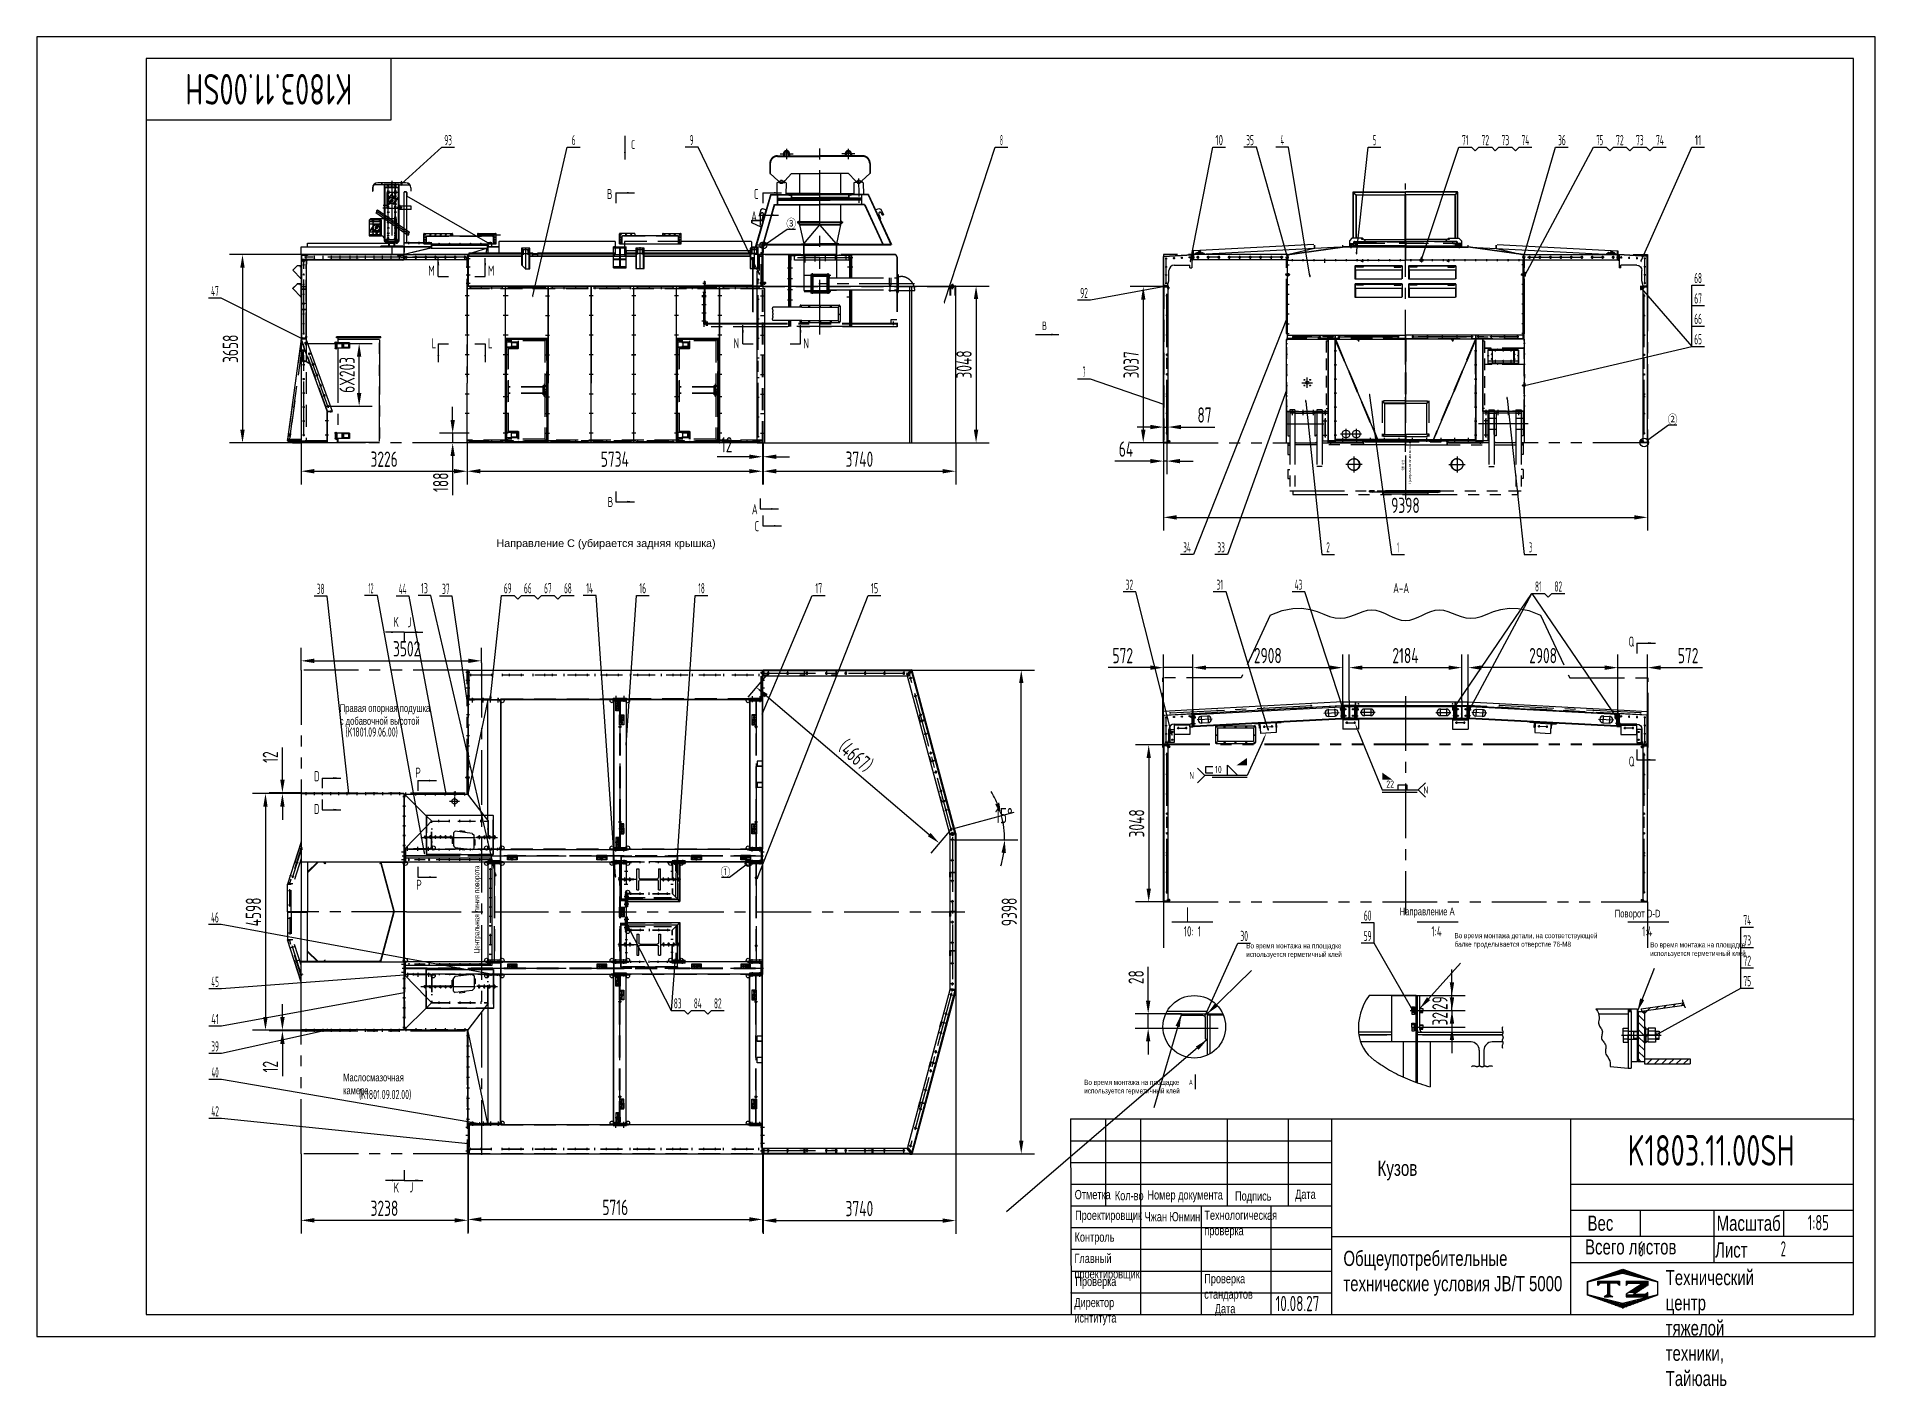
# Model space of a CAD drawing. Header units: millimetres. Extents: x 0 to 35700, y -969 to 25245.
import ezdxf
from ezdxf.enums import TextEntityAlignment as Align

# ---------------------------------------------------------------- set-up
doc = ezdxf.new("R2010")
doc.units = ezdxf.units.MM
doc.header["$LTSCALE"] = 850
for name, pattern in [('F', [0.75, 0.5, -0.25]), ('G', [2, 1.25, -0.25, 0.25, -0.25]), ('K', [2.5, 1.25, -0.25, 0.25, -0.25, 0.25, -0.25])]:
    doc.linetypes.add(name, pattern=pattern)
for name, color, linetype in [('01', 7, 'Continuous'), ('02', 1, 'Continuous'), ('04', 2, 'F'), ('05', 4, 'G'), ('07', 6, 'K'), ('08', 1, 'Continuous'), ('10', 1, 'Continuous'), ('11', 3, 'Continuous'), ('13', 3, 'Continuous'), ('THICK', 7, 'Continuous')]:
    doc.layers.add(name, color=color, linetype=linetype)
doc.styles.get("Standard").update_dxf_attribs({"font": 'isocp', "width": 0.707, "bigfont": 'intecad.shx'})
doc.dimstyles.new('INTE', dxfattribs={"dimscale": 85, "dimtxt": 3.5, "dimasz": 3, "dimexe": 3, "dimexo": 0, "dimgap": 1, "dimtad": 1, "dimdec": 0, "dimdsep": 46, "dimtxsty": 'Standard', "dimcen": 0, "dimclrd": 1, "dimclre": 1, "dimclrt": 3, "dimaunit": 1, "dimadec": 0, "dimazin": 0, "dimtfac": 1, "dimtmove": 0, "dimatfit": 0, "dimfxl": 1, "dimarcsym": 0})
doc.dimstyles.new('INTE$2', dxfattribs={"dimscale": 85, "dimtxt": 3.5, "dimasz": 3, "dimexe": 3, "dimexo": 0, "dimgap": 1, "dimtad": 1, "dimtih": 1, "dimtoh": 1, "dimdec": 0, "dimdsep": 46, "dimtxsty": 'Standard', "dimcen": 0, "dimclrd": 1, "dimclre": 1, "dimclrt": 3, "dimaunit": 1, "dimadec": 0, "dimazin": 0, "dimtfac": 1, "dimtmove": 0, "dimatfit": 0, "dimfxl": 1, "dimarcsym": 0})
pattern_1 = [(45, (7902.5635, -4174.7304), (-0.70710678, 0.70710678), []), (135, (7902.5635, -4174.7304), (-0.70710678, -0.70710678), [])]
pattern_2 = [(135, (45253.1267, -4174.7304), (0.70710678, 0.70710678), []), (45, (45253.1267, -4174.7304), (0.70710678, -0.70710678), [])]
pattern_3 = [(225, (19168.64137, 16438.3333), (-0.35355339, 0.35355339), []), (135, (19168.64137, 16438.3333), (0.35355339, 0.35355339), [])]
pattern_4 = [(120, (16608.4367, -3008.3519), (-0.433012702, -0.25), []), (210, (16608.4367, -3008.3519), (0.25, -0.433012702), [])]
pattern_5 = [(135, (19168.64137, 51.4), (-0.35355339, -0.35355339), []), (225, (19168.64137, 51.4), (0.35355339, -0.35355339), [])]
pattern_6 = [(135, (19168.64137, 51.4), (-0.35355339, -0.35355339), []), (225, (19168.64137, 51.4), (0.35355339, -0.35355339), [])]
pattern_7 = [(240, (16608.4367, 19498.08523), (-0.433012702, 0.25), []), (150, (16608.4367, 19498.08523), (0.25, 0.433012702), [])]
pattern_8 = [(240, (16608.4367, 19498.08523), (-0.433012702, 0.25), []), (150, (16608.4367, 19498.08523), (0.25, 0.433012702), [])]
pattern_9 = [(45, (1146.0937, 740.8474), (-3.5355339, 3.5355339), [])]

msp = doc.modelspace()

# ---------------------------------------------------------------- texts
at = {"layer": '01', "attachment_point": 1}
for s, insert, char_height in [('{\\fArial|b0|i0|c204|p34;Отметка}', (20154.8, 2844.1), 179.928), ('{\\fArial|b0|i0|c204|p34;Кол-во}', (20935.1, 2823.4), 179.928), ('{\\fArial|b0|i0|c204|p34;Номер документа}', (21567.1, 2837.2), 179.928), ('{\\fArial|b0|i0|c204|p34;Подпись}', (23269.1, 2816.5), 179.928), ('{\\fArial|b0|i0|c204|p34;Дата}', (24436, 2851), 179.928), ('{\\fArial|b0|i0|c204|p34;Проектировщик}', (20162.7, 2442.2), 179.928), ('{\\fArial|b0|i0|c204|p34;\\C3;Чжан Юнмин}', (21511.9, 2414.5), 179.928), ('{\\fArial|b0|i0|c204|p34;Технологическая\\Pпроверка}', (22672.7, 2443.5), 179.928), ('{\\fArial|b0|i0|c204|p34;Вес}', (30114.2, 2345.4), 293.882), ('{\\fArial|b0|i0|c204|p34;Контроль}', (20152.4, 2018.4), 179.928), ('{\\fArial|b0|i0|c204|p34;Главный\\Pпроектировщик}', (20150.8, 1604.2), 179.928), ('{\\fArial|b0|i0|c204|p34;Проверка}', (20168.4, 1156.8), 179.928), ('{\\fArial|b0|i0|c204|p34;Проверка\\Pстандартов}', (22671, 1210.2), 179.928), ('{\\fArial|b0|i0|c204|p34;Директор\\Pиснтитута}', (20148, 747.9), 179.928), ('{\\fArial|b0|i0|c204|p34;Дата}', (22875.4, 627.7), 179.928)]:
    msp.add_mtext(s, dxfattribs=dict(at, insert=insert, char_height=char_height))
at = {"layer": '01', "insert": (31630.8, 1288.5), "char_height": 293.882, "width": 13.81, "attachment_point": 1}
msp.add_mtext('{\\fArial|b0|i0|c204|p34;Технический центр\\Pтяжелой техники, Тайюань}', dxfattribs=at)
at = {"layer": '02', "width": 0.605172}
for height, p, p2 in [(80, (7058.8, 22347.6), (7106.8, 22347.6)), (50, (25615.1, 21012.1), (25645.1, 21012.1)), (50, (22386.5, 20858.7), (22416.5, 20858.7)), (50, (24263.8, 20956.2), (24293.8, 20956.2)), (50, (24263.8, 20954.7), (24293.8, 20954.7)), (80, (26865.1, 20875.5), (26913.1, 20875.5)), (50, (28861.8, 20954.7), (28891.8, 20954.7)), (50, (31137.9, 20864.5), (31167.9, 20864.5)), (50, (14015, 20611.5), (14045, 20611.5)), (50, (21892.5, 20371.7), (21922.5, 20371.7)), (50, (24708.9, 20567.9), (24738.9, 20567.9)), (80, (28875.7, 20580.2), (28923.7, 20580.2)), (80, (31126.7, 20315.5), (31174.7, 20315.5)), (50, (9617.3, 20184.6), (9647.3, 20184.6)), (50, (17611.4, 20060.2), (17641.4, 20060.2)), (50, (24267.3, 19767.8), (24297.3, 19767.8)), (50, (5139.7, 19354.6), (5169.7, 19354.6)), (50, (24254.3, 18354.9), (24284.3, 18354.9)), (50, (25867.5, 18250.4), (25897.5, 18250.4)), (50, (28535.4, 18192.9), (28565.4, 18192.9)), (80, (28868.3, 18432.6), (28916.3, 18432.6)), (50, (21868.3, 18075.9), (21898.3, 18075.9)), (50, (24625.5, 18135.4), (24655.5, 18135.4)), (50, (8361.3, 12188.5), (8391.3, 12188.5)), (80, (8785.8, 12360.7), (8833.8, 12360.7)), (50, (25344.3, 12180.3), (25374.3, 12180.3)), (80, (27479, 12142.7), (27527, 12142.7)), (80, (27803.5, 12142.7), (27851.5, 12142.7)), (50, (14072.3, 12060.9), (14102.3, 12060.9)), (50, (23898.5, 11757.9), (23928.5, 11757.9)), (80, (30632.9, 11979.9), (30680.9, 11979.9)), (50, (11427.8, 11466.9), (11457.8, 11466.9)), (50, (22028.6, 11663.6), (22058.6, 11663.6)), (50, (6046.2, 10518.9), (6076.2, 10518.9)), (50, (7932.3, 10511.9), (7962.3, 10511.9)), (50, (7511.8, 9360.1), (7541.8, 9360.1)), (50, (8900.5, 8928.5), (8930.5, 8928.5)), (50, (11223.7, 8907.7), (11253.7, 8907.7)), (50, (13981.5, 8879.9), (14011.5, 8879.9)), (50, (12393.8, 8831.4), (12423.8, 8831.4)), (80, (11456.3, 7907.3), (11504.3, 7907.3)), (80, (12364.8, 7226.1), (12412.8, 7226.1)), (50, (7293.7, 7002.9), (7323.7, 7002.9)), (50, (8842.5, 7002.9), (8872.5, 7002.9)), (50, (7117.8, 6649.8), (7147.8, 6649.8)), (50, (22672.6, 6207.6), (22702.6, 6207.6)), (80, (26694.4, 6288.9), (26742.4, 6288.9)), (50, (5621.5, 5920.9), (5651.5, 5920.9)), (80, (31411.6, 5811.4), (31459.6, 5811.4)), (50, (8584.6, 4105.9), (8614.6, 4105.9)), (50, (8361.3, 3715.1), (8391.3, 3715.1))]:
    msp.add_text('●', height=height, dxfattribs=at).set_placement(p, p2, align=Align.FIT)
at = {"layer": '04', "attachment_point": 1, "rotation": 90}
for s, insert, char_height in [('{\\fArial|b0|i0|c204|p34;\\C3;Центральная линия машины}', (26637.9, 16568), 50), ('{\\fArial|b0|i0|c204|p34;\\C3;Центральная линия поворота}', (8493.5, 7438.4), 100)]:
    msp.add_mtext(s, dxfattribs=dict(at, insert=insert, char_height=char_height))
at = {"layer": '04', "char_height": 150, "attachment_point": 1}
for s, insert, width in [('{\\fArial|b0|i0|c204|p34;\\W1;\\C3;Направление С (убирается задняя крышка)}', (8926.2, 15482.6), 4402.939), ('{\\fArial|b0|i0|c204|p34;\\C3;Маслосмазочная камера}', (5949.1, 5103.5), 8.701)]:
    msp.add_mtext(s, dxfattribs=dict(at, insert=insert, width=width))
at = {"layer": '04', "attachment_point": 1}
for s, insert, char_height in [('{\\fArial|b0|i0|c204|p34;\\C3;Правая опорная подушка\\Pс добавочной высотой}', (5882.9, 12279.4), 150), ('{\\C3;I}', (22315.4, 8336), 297.5), ('{\\fArial|b0|i0|c204|p34;\\C3;Направление А}', (26464.5, 8327.5), 150), ('{\\fArial|b0|i0|c204|p34;\\C3;Поворот \\fArial|b0|i0|c0|p34;D-D}', (30642.2, 8287.8), 150), ('{\\fArial|b0|i0|c204|p34;\\C3;Во время монтажа на площадке\\Pиспользуется герметичный клей}', (23486.3, 7637.6), 100), ('{\\fArial|b0|i0|c204|p34;\\C3;Во время монтажа детали, на соответствующей\\Pбалке проделывается отверстие 76-М8}', (27530.3, 7834.5), 100), ('{\\fArial|b0|i0|c204|p34;\\C3;Во время монтажа на площадке\\Pиспользуется герметичный клей}', (31329.3, 7656.5), 100), ('{\\fArial|b0|i0|c204|p34;\\C3;Во время монтажа на площадке\\Pиспользуется герметичный клей}', (20339.2, 4985.5), 100), ('{\\fArial|b0|i0|c204|p34;\\C3;Кузов}', (26036.1, 3415.2), 297.5)]:
    msp.add_mtext(s, dxfattribs=dict(at, insert=insert, char_height=char_height))
at = {"layer": '05', "char_height": 294, "attachment_point": 1}
for s, insert in [('{\\fArial|b0|i0|c204|p34;\\C0;Масштаб}', (32621.1, 2344)), ('{\\fArial|b0|i0|c204|p34;\\C0;Всего листов}', (30065.6, 1884.5)), ('{\\fArial|b0|i0|c204|p34;\\C0;Лист}', (32589.9, 1824.8)), ('{\\fArial|b0|i0|c204|p34;\\C0;Общеупотребительные\\Pтехнические условия \\fArial|b0|i0|c0|p34;JB/T 5000}', (25372.6, 1661.3))]:
    msp.add_mtext(s, dxfattribs=dict(at, insert=insert))
at = {"layer": '11', "width": 0.693499}
msp.add_text('K1803.11.00SH', height=595, rotation=180, dxfattribs=at).set_placement((6125.6, 24522.5), (2884.4, 24522.5), align=Align.FIT)
at = {"layer": '11'}
for s, height, width, p, p2 in [('93', 197.99, 0.580388, (7913.5, 23138.4), (8062.3, 23138.4)), ('6', 198, 0.600695, (10390.4, 23138.4), (10461.7, 23138.4)), ('9', 198, 0.579528, (12680.7, 23138.4), (12752.1, 23138.4)), ('8', 198, 0.514182, (18704.9, 23138.4), (18760.9, 23138.4)), ('10', 197.99, 0.715229, (22886.6, 23138.4), (23035.4, 23138.4)), ('35', 197.99, 0.581958, (23485.9, 23138.4), (23634.7, 23138.4)), ('4', 198, 0.543846, (24150.6, 23138.4), (24220.6, 23138.4)), ('5', 198, 0.527686, (25947.6, 23138.4), (26009.4, 23138.4)), ('71', 197.99, 0.606, (27675.6, 23138.4), (27801.6, 23138.4)), ('72', 197.99, 0.573679, (28053.6, 23138.4), (28202.4, 23138.4)), ('73', 197.99, 0.581958, (28443, 23138.4), (28591.8, 23138.4)), ('74', 197.99, 0.556706, (28832.4, 23138.4), (28981.2, 23138.4)), ('36', 197.99, 0.578293, (29541.5, 23138.4), (29690.3, 23138.4)), ('75', 197.99, 0.492713, (30287.5, 23138.4), (30413.5, 23138.4)), ('72', 197.99, 0.573679, (30665.5, 23138.4), (30814.3, 23138.4)), ('73', 197.99, 0.581958, (31054.9, 23138.4), (31203.7, 23138.4)), ('74', 197.99, 0.556706, (31444.3, 23138.4), (31593.1, 23138.4)), ('11', 197.99, 0.749243, (32197.4, 23138.4), (32323.5, 23138.4)), ('47', 197.99, 0.556706, (3384.9, 20208.1), (3533.7, 20208.1)), ('92', 197.99, 0.572153, (20261.7, 20169.1), (20410.5, 20169.1)), ('68', 197.99, 0.601243, (32186, 20458), (32334.8, 20458)), ('67', 197.99, 0.601243, (32186, 20062.1), (32334.8, 20062.1)), ('66', 197.99, 0.578293, (32186, 19666.1), (32334.8, 19666.1)), ('65', 197.99, 0.581958, (32186, 19270.1), (32334.8, 19270.1)), ('7', 198, 0.514182, (20308.1, 18636.1), (20364.1, 18636.1)), ('34', 197.99, 0.556706, (22261.3, 15228.2), (22410.1, 15228.2)), ('33', 197.99, 0.581958, (22923.5, 15228.2), (23072.3, 15228.2)), ('2', 198, 0.562593, (25041, 15228.2), (25109, 15228.2)), ('1', 198, 0.404, (26418, 15228.2), (26446, 15228.2)), ('3', 198, 0.527686, (28977, 15228.2), (29038.8, 15228.2)), ('32', 197.99, 0.573679, (21142.6, 14501.9), (21291.4, 14501.9)), ('31', 197.99, 0.606, (22908, 14501.9), (23033.9, 14501.9)), ('43', 197.99, 0.540134, (24426.6, 14501.9), (24575.4, 14501.9)), ('81', 197.99, 0.606, (29093.9, 14467.6), (29219.9, 14467.6)), ('82', 197.99, 0.573679, (29471.9, 14467.6), (29620.7, 14467.6)), ('38', 197.99, 0.601243, (5439, 14420.9), (5587.8, 14420.9)), ('12', 197.99, 0.445832, (6441, 14433.8), (6538.9, 14433.8)), ('44', 197.99, 0.518313, (7030.7, 14420.9), (7179.5, 14420.9)), ('13', 197.99, 0.621906, (7460.2, 14433.8), (7594.6, 14433.8)), ('37', 197.99, 0.601243, (7869.1, 14420.9), (8017.9, 14420.9)), ('69', 197.99, 0.568672, (9071.2, 14433.8), (9220, 14433.8)), ('66', 197.99, 0.578293, (9460.6, 14433.8), (9609.4, 14433.8)), ('67', 197.99, 0.601243, (9850, 14433.8), (9998.8, 14433.8)), ('68', 197.99, 0.601243, (10239.4, 14433.8), (10388.2, 14433.8)), ('14', 197.99, 0.578769, (10670.5, 14433.8), (10802.3, 14433.8)), ('16', 197.99, 0.605294, (11700.7, 14433.8), (11832.5, 14433.8)), ('18', 197.99, 0.606, (12845.9, 14433.8), (12971.8, 14433.8)), ('17', 197.99, 0.639402, (15118.4, 14433.8), (15251.3, 14433.8)), ('15', 197.99, 0.647779, (16197.9, 14433.8), (16337.9, 14433.8)), ('(K1801.09.06.00)', 179.2, 0.632116, (5996.3, 11649.7), (7011, 11649.7)), ('46', 197.99, 0.536975, (3384.9, 8038.3), (3533.7, 8038.3)), ('60', 197.99, 0.600864, (25768.8, 8075.1), (25917.6, 8075.1)), ('30', 197.99, 0.600864, (23371.7, 7679.1), (23520.5, 7679.1)), ('59', 197.99, 0.568672, (25768.8, 7679.1), (25917.6, 7679.1)), ('74', 197.99, 0.556706, (33140.4, 7989.6), (33289.2, 7989.6)), ('73', 197.99, 0.581958, (33140.4, 7593.6), (33289.2, 7593.6)), ('72', 197.99, 0.573679, (33140.4, 7197.7), (33289.2, 7197.7)), ('45', 197.99, 0.540134, (3388.4, 6787.8), (3537.2, 6787.8)), ('75', 197.99, 0.581958, (33140.4, 6801.7), (33289.2, 6801.7)), ('83', 197.99, 0.581958, (12370.8, 6369.2), (12519.6, 6369.2)), ('84', 197.99, 0.556706, (12760.2, 6369.2), (12909, 6369.2)), ('82', 197.99, 0.573679, (13149.6, 6369.2), (13298.4, 6369.2)), ('41', 197.99, 0.653525, (3388.4, 6063.2), (3537.2, 6063.2)), ('39', 197.99, 0.568672, (3388.4, 5534.2), (3537.2, 5534.2)), ('40', 197.99, 0.523398, (3392.8, 5028.2), (3532.8, 5028.2)), ('(K1801.09.02.00)', 179.2, 0.632116, (6256.6, 4609.1), (7271.4, 4609.1)), ('42', 197.99, 0.532994, (3388.4, 4273.3), (3537.2, 4273.3)), ('K1803.11.00SH', 595, 0.693499, (30891.9, 3315), (34133.1, 3315)), ('1:85', 297.5, 0.656293, (34390.8, 2061.2), (34799.2, 2061.2)), ('6', 297.5, 0.600695, (31098.9, 1551.2), (31206.1, 1551.2)), ('2', 297.5, 0.562593, (33863.9, 1551.2), (33966.1, 1551.2)), ('10.08.27', 297.5, 0.642055, (24055, 488.8), (24905, 488.8))]:
    msp.add_text(s, height=height, dxfattribs=dict(at, width=width)).set_placement(p, p2, align=Align.FIT)
at = {"layer": '11', "width": 0.707}
for s, height, p in [('C', 168, (11537.6, 23015.9)), ('B', 196, (11072.5, 22033.9)), ('C', 196, (13924, 22033.9)), ('A', 196, (13872, 21601.9)), ('M', 196, (7604.7, 20545.9)), ('M', 196, (8762.1, 20545.9)), ('B', 168, (19518.2, 19495.2)), ('L', 196, (7667.5, 19133.4)), ('L', 196, (8762.1, 19133.4)), ('N', 196, (13530.5, 19133.4)), ('N', 196, (14885.7, 19133.4)), ('B', 196, (11086.9, 16050.7)), ('A', 196, (13886.4, 15910.7)), ('C', 196, (13938.4, 15581)), ('A-A', 196, (26339.6, 14378.4)), ('K', 196, (6927.5, 13722)), ('J', 196, (7199.3, 13715.8)), ('Q', 196, (30910.1, 13338.8)), ('Q', 196, (30913.7, 11010)), ('D', 196, (5384, 10724.4)), ('P', 196, (7353.6, 10793.3)), ('D', 196, (5379.8, 10087.4)), ('P', 196, (7372.3, 8614.5)), ('A', 105, (22373.6, 4852.5)), ('K', 196, (6931.7, 2733.5)), ('J', 196, (7235.8, 2738.6))]:
    msp.add_text(s, height=height, dxfattribs=at).set_placement(p, align=Align.BOTTOM_LEFT)
for s, p in [('③', (14650.3, 21509.5)), ('②', (31765.5, 17706.7)), ('①', (13373.7, 8914.9)), ('10: 1', (22440.1, 7767.2)), ('1:4', (27182.6, 7767.2)), ('1:4', (31273.6, 7767.2))]:
    msp.add_text(s, height=200, dxfattribs=at).set_placement(p, align=Align.CENTER)

# ---------------------------------------------------------------- blocks, each defined once
blk = doc.blocks.new('000')
at = {"layer": '07', "color": 6, "linetype": 'K'}
for p, q in [((6177, 3670), (6177, 3200)), ((6177, 3670), (6215, 3670)), ((6317, 3702), (6215, 3702)), ((6215, 3702), (6215, 2133)), ((6317, 3669), (6215, 3669)), ((6317, 3638), (6215, 3638)), ((6259, 3669), (6259, 3638)), ((6266, 3702), (6266, 3598)), ((6273, 3669), (6273, 3638)), ((6317, 3702), (6317, 2133)), ((6317, 3669), (6704, 3669)), ((6317, 3638), (6704, 3638)), ((6462, 3669), (6462, 3638)), ((6469, 3702), (6469, 3598)), ((6476, 3669), (6476, 3638)), ((6665, 3669), (6665, 3638)), ((6672, 3702), (6672, 3598)), ((6679, 3669), (6679, 3638)), ((6704, 3670), (6704, 3200)), ((6717, 3670), (6704, 3670)), ((6844, 3669), (6704, 3669)), ((6844, 3638), (6704, 3638)), ((6742, 3645), (6717, 3670)), ((6742, 3702), (6742, 2603)), ((6844, 3702), (6742, 3702)), ((6844, 3702), (6844, 2603)), ((6844, 3669), (6958, 3669)), ((6844, 3638), (6958, 3638)), ((6894, 3669), (6894, 3638)), ((6901, 3702), (6901, 3598)), ((6908, 3669), (6908, 3638)), ((6958, 3669), (6958, 3060)), ((9968, 3669), (9968, 3060)), ((10082, 3669), (9968, 3669)), ((10082, 3638), (9968, 3638)), ((10018, 3669), (10018, 3638)), ((10025, 3702), (10025, 3598)), ((10032, 3669), (10032, 3638)), ((10082, 3702), (10082, 2603)), ((10082, 3702), (10184, 3702)), ((10082, 3669), (10222, 3669)), ((10082, 3638), (10222, 3638)), ((10184, 3702), (10184, 2603)), ((10184, 3645), (10209, 3670)), ((10184, 3225), (10184, 3645)), ((10209, 3670), (10222, 3670)), ((10222, 3670), (10222, 3200)), ((10609, 3669), (10222, 3669)), ((10609, 3638), (10222, 3638)), ((10247, 3669), (10247, 3638)), ((10254, 3702), (10254, 3598)), ((10261, 3669), (10261, 3638)), ((10450, 3669), (10450, 3638)), ((10457, 3702), (10457, 3598)), ((10464, 3669), (10464, 3638)), ((10609, 3702), (10609, 2133)), ((10609, 3702), (10711, 3702)), ((10609, 3669), (10711, 3669)), ((10609, 3638), (10711, 3638)), ((10609, 3638), (10711, 3638)), ((10653, 3669), (10653, 3638)), ((10660, 3702), (10660, 3598)), ((10667, 3669), (10667, 3638)), ((10711, 3702), (10711, 2133)), ((10749, 3670), (10711, 3670)), ((10749, 3670), (10749, 3200)), ((6152, 3435), (6877, 3435)), ((6742, 3225), (6717, 3200)), ((6865, 3491), (6935, 3491)), ((6901, 3540), (6901, 3166)), ((10849, 3435), (9881, 3435)), ((10061, 3491), (9991, 3491)), ((10025, 3540), (10025, 3166)), ((10082, 3543), (10222, 3543)), ((10082, 3327), (10222, 3327)), ((10184, 3225), (10209, 3200)), ((10609, 3543), (10749, 3543)), ((10609, 3327), (10749, 3327)), ((6177, 3200), (6215, 3200)), ((6177, 3047), (6177, 2838)), ((6177, 3047), (6215, 3047)), ((6177, 3016), (6215, 3016)), ((6317, 3085), (6342, 3060)), ((6317, 3060), (6742, 3060)), ((6740, 3022), (6317, 3022)), ((6704, 3200), (6717, 3200)), ((6717, 3060), (6742, 3085)), ((6844, 3060), (7637, 3060)), ((8463, 3022), (6845, 3022)), ((6865, 3212), (6935, 3212)), ((7650, 3047), (7637, 3060)), ((7650, 3035), (7637, 3022)), ((7650, 3098), (9276, 3098)), ((7650, 3022), (7650, 3098)), ((7650, 3047), (7650, 3035)), ((7669, 3098), (7669, 3085)), ((7669, 3085), (9257, 3085)), ((8463, 3022), (10082, 3022)), ((9257, 3098), (9257, 3085)), ((9276, 3022), (9276, 3098)), ((9276, 3047), (9289, 3060)), ((9276, 3047), (9276, 3035)), ((9276, 3035), (9289, 3022)), ((10082, 3060), (9289, 3060)), ((10061, 3212), (9991, 3212)), ((10209, 3060), (10184, 3085)), ((10609, 3060), (10184, 3060)), ((10184, 3022), (10609, 3022)), ((10222, 3200), (10209, 3200)), ((10609, 3085), (10584, 3060)), ((10749, 3200), (10711, 3200)), ((10711, 3047), (10749, 3047)), ((10749, 3016), (10711, 3016)), ((10749, 3047), (10749, 2838)), ((6177, 2838), (6215, 2838)), ((6177, 2546), (6177, 2368)), ((6177, 2546), (6215, 2546)), ((6844, 2603), (6742, 2603)), ((7620, 2641), (7305, 2641)), ((7462, 2799), (7462, 2484)), ((9306, 2641), (9621, 2641)), ((9464, 2799), (9464, 2484)), ((10082, 2603), (10184, 2603)), ((10749, 2838), (10711, 2838)), ((10749, 2546), (10711, 2546)), ((10749, 2546), (10749, 2368)), ((6177, 2368), (6215, 2368)), ((10749, 2368), (10711, 2368)), ((6215, 2133), (10711, 2133)), ((6279, 2133), (6279, 2056)), ((6279, 2056), (10647, 2056)), ((9136, 2133), (7767, 2133)), ((7767, 2114), (7767, 2133)), ((7767, 2114), (9136, 2114)), ((7824, 2095), (7767, 2114)), ((9079, 2095), (7824, 2095)), ((8025, 2069), (8025, 2095)), ((8025, 2069), (8901, 2069)), ((8901, 2069), (8901, 2095)), ((9079, 2095), (9136, 2114)), ((9136, 2114), (9136, 2133)), ((10647, 2133), (10647, 2056))]:
    blk.add_line(p, q, dxfattribs=at)
for centre, radius in [((6901, 3491), 7), ((6901, 3212), 7), ((10025, 3491), 7), ((10025, 3212), 7), ((7462, 2641), 114), ((9464, 2641), 114)]:
    blk.add_circle(centre, radius, dxfattribs=at)
for centre, start, end in [((7457, 2641), 271.2786, 88.7214), ((9469, 2641), 91.2786, 268.7214)]:
    blk.add_arc(centre, 114, start, end, dxfattribs=at)
at = {"layer": '11', "color": 3, "linetype": 'Continuous', "insert": (8400, 2523), "char_height": 42, "width": 331.63, "attachment_point": 1, "rotation": 90}
blk.add_mtext('机器中心线', dxfattribs=at)
blk = doc.blocks.new('103')
at = {"ltscale": 0.533333}
for p, q in [((3539, 5149), (3539, 6543)), ((3547, 6629), (4479, 6629)), ((3547, 6629), (3547, 6553)), ((3547, 6553), (4479, 6553)), ((4343, 5144), (4343, 6553)), ((4343, 6548), (4343, 4582)), ((4343, 6548), (4484, 6548)), ((4484, 6548), (4484, 4577)), ((3544, 5149), (3539, 5149)), ((3544, 5144), (3544, 5149)), ((3544, 5144), (4343, 5144)), ((4241, 5144), (4343, 5144)), ((4241, 4577), (4241, 5144)), ((4241, 4577), (4343, 4577)), ((4344, 4577), (4343, 4577)), ((4343, 4572), (4479, 4572)), ((4343, 4572), (4343, 4566)), ((4343, 4569), (4479, 4569)), ((4484, 4566), (4343, 4566)), ((4343, 4566), (4343, 4544)), ((4343, 4544), (4484, 4544)), ((4343, 4544), (4353, 4534)), ((4484, 4577), (4353, 4577)), ((4484, 4534), (4353, 4534)), ((4479, 4572), (4479, 4577)), ((4479, 4572), (4479, 4566)), ((4484, 4566), (4484, 4534))]:
    blk.add_line(p, q, dxfattribs=at)
blk.add_arc((4353, 4582), 10, 180, 270, dxfattribs=at)
at = {"layer": '01', "color": 7, "linetype": 'Continuous', "ltscale": 0.533333}
for p, q in [((3667, 6606), (3672, 6606)), ((3667, 6590), (3672, 6590)), ((3677, 6606), (3672, 6606)), ((3677, 6590), (3672, 6590)), ((3921, 6606), (3926, 6606)), ((3921, 6590), (3926, 6590)), ((3931, 6606), (3926, 6606)), ((3931, 6590), (3926, 6590)), ((4175, 6606), (4180, 6606)), ((4175, 6590), (4180, 6590)), ((4185, 6606), (4180, 6606)), ((4185, 6590), (4180, 6590)), ((4343, 6548), (4479, 6548)), ((4429, 6606), (4434, 6606)), ((4429, 6590), (4434, 6590)), ((4439, 6606), (4434, 6606)), ((4439, 6590), (4434, 6590)), ((4281, 4973), (4286, 4973)), ((4281, 4957), (4286, 4957)), ((4281, 4694), (4286, 4694)), ((4281, 4678), (4286, 4678)), ((4291, 4973), (4286, 4973)), ((4291, 4957), (4286, 4957)), ((4291, 4694), (4286, 4694)), ((4291, 4678), (4286, 4678))]:
    blk.add_line(p, q, dxfattribs=at)
at = {"layer": '01', "ltscale": 0.533333}
blk.add_line((4479, 6548), (4479, 6629), dxfattribs=at)
at = {"layer": '01'}
for centre, radius in [((3885, 5761), 6), ((3941, 5705), 30), ((3997, 5761), 6), ((3885, 5649), 6), ((3997, 5649), 6)]:
    blk.add_circle(centre, radius, dxfattribs=at)
at = {"layer": '01', "color": 7, "linetype": 'Continuous', "ltscale": 0.533333}
for centre, radius, start, end in [((3549, 6543), 10, 90, 180), ((3667, 6598), 8, 90, 270), ((3677, 6598), 8, 270, 90), ((3921, 6598), 8, 90, 270), ((3931, 6598), 8, 270, 90), ((4175, 6598), 8, 90, 270), ((4185, 6598), 8, 270, 90), ((4429, 6598), 8, 90, 270), ((4439, 6598), 8, 270, 90), ((4281, 4965), 8, 90, 270), ((4281, 4686), 8, 90, 270), ((4291, 4965), 8, 270, 90), ((4291, 4686), 8, 270, 90)]:
    blk.add_arc(centre, radius, start, end, dxfattribs=at)
at = {"layer": '04', "color": 2, "linetype": 'F', "ltscale": 0.533333}
for p, q in [((3544, 5149), (3544, 6543)), ((3549, 6548), (4343, 6548)), ((4309, 6515), (4343, 6515)), ((4309, 6515), (4309, 5205)), ((4348, 6548), (4348, 4582)), ((4479, 6548), (4479, 4577)), ((3544, 5149), (4343, 5149)), ((4309, 5205), (4343, 5205))]:
    blk.add_line(p, q, dxfattribs=at)
for centre, start, end in [((3549, 6543), 90, 180), ((4353, 4582), 180, 270)]:
    blk.add_arc(centre, 5, start, end, dxfattribs=at)
at = {"layer": '05', "color": 4, "linetype": 'G', "ltscale": 0.533333}
for p, q in [((3644, 6598), (4460, 6598)), ((3672, 6620), (3672, 6574)), ((3926, 6620), (3926, 6574)), ((4180, 6620), (4180, 6574)), ((4434, 6620), (4434, 6574)), ((4461, 6322), (4507, 6322)), ((4461, 6049), (4507, 6049)), ((4461, 5776), (4507, 5776)), ((4461, 5503), (4507, 5503)), ((3524, 5246), (3558, 5246)), ((3650, 5168), (3650, 5124)), ((3853, 5168), (3853, 5124)), ((4057, 5168), (4057, 5124)), ((4285, 5168), (4285, 5124)), ((4286, 4655), (4286, 4999)), ((4461, 5230), (4507, 5230)), ((4254, 4965), (4317, 4965)), ((4254, 4686), (4317, 4686)), ((4461, 4957), (4507, 4957)), ((4461, 4684), (4507, 4684)), ((4394, 4590), (4394, 4517))]:
    blk.add_line(p, q, dxfattribs=at)
at = {"layer": '05'}
for p, q in [((3872, 5761), (3897, 5761)), ((3885, 5773), (3885, 5749)), ((4009, 5761), (3984, 5761)), ((3997, 5773), (3997, 5749)), ((3872, 5649), (3897, 5649)), ((3885, 5637), (3885, 5661)), ((4009, 5649), (3984, 5649)), ((3997, 5637), (3997, 5661))]:
    blk.add_line(p, q, dxfattribs=at)
at = {"layer": '05', "color": 4, "linetype": 'G'}
for p, q in [((3941, 5608), (3941, 5807)), ((3941, 5608), (3941, 5807)), ((3834, 5705), (4042, 5705))]:
    blk.add_line(p, q, dxfattribs=at)
blk = doc.blocks.new('*U45')
at = {"layer": '01'}
for p, q in [((-11, 0), (-11, 10)), ((-11, 10), (0, 10)), ((-11, 6), (0, 6)), ((0, 10), (0, 0)), ((0, -10), (0, 0)), ((-11, 0), (-11, -10)), ((-11, -6), (0, -6)), ((-11, -10), (0, -10))]:
    blk.add_line(p, q, dxfattribs=at)
at = {"layer": '05'}
blk.add_line((-12, 0), (1, 0), dxfattribs=at)
blk = doc.blocks.new('104')
at = {"ltscale": 0.533333}
for p, q in [((10337, 6854), (10337, 4883)), ((10478, 6854), (10337, 6854)), ((11274, 6935), (10342, 6935)), ((11274, 6859), (10342, 6859)), ((10478, 5450), (10478, 6859)), ((10478, 6854), (10478, 4888)), ((11274, 6935), (11274, 6859)), ((11282, 5455), (11282, 6849)), ((11277, 5450), (10478, 5450)), ((10580, 5450), (10478, 5450)), ((10580, 4883), (10580, 5450)), ((11277, 5455), (11282, 5455)), ((11277, 5450), (11277, 5455)), ((10337, 4883), (10468, 4883)), ((10337, 4872), (10478, 4872)), ((10337, 4872), (10337, 4840)), ((10478, 4850), (10337, 4850)), ((10337, 4840), (10468, 4840)), ((10342, 4878), (10342, 4883)), ((10478, 4878), (10342, 4878)), ((10342, 4878), (10342, 4872)), ((10478, 4875), (10342, 4875)), ((10478, 4850), (10468, 4840)), ((10476, 4883), (10478, 4883)), ((10580, 4883), (10478, 4883)), ((10478, 4878), (10478, 4872)), ((10478, 4872), (10478, 4850))]:
    blk.add_line(p, q, dxfattribs=at)
blk.add_arc((10468, 4888), 10, 270, 0, dxfattribs=at)
at = {"layer": '01', "ltscale": 0.533333}
blk.add_line((10342, 6854), (10342, 6935), dxfattribs=at)
at = {"layer": '01', "color": 7, "linetype": 'Continuous', "ltscale": 0.533333}
for p, q in [((10478, 6854), (10342, 6854)), ((10381, 6912), (10386, 6912)), ((10381, 6896), (10386, 6896)), ((10391, 6912), (10386, 6912)), ((10391, 6896), (10386, 6896)), ((10635, 6912), (10640, 6912)), ((10635, 6896), (10640, 6896)), ((10645, 6912), (10640, 6912)), ((10645, 6896), (10640, 6896)), ((10889, 6912), (10894, 6912)), ((10889, 6896), (10894, 6896)), ((10899, 6912), (10894, 6912)), ((10899, 6896), (10894, 6896)), ((11143, 6912), (11148, 6912)), ((11143, 6896), (11148, 6896)), ((11153, 6912), (11148, 6912)), ((11153, 6896), (11148, 6896)), ((10530, 5279), (10535, 5279)), ((10530, 5263), (10535, 5263)), ((10530, 5000), (10535, 5000)), ((10540, 5279), (10535, 5279)), ((10540, 5263), (10535, 5263)), ((10540, 5000), (10535, 5000)), ((10530, 4984), (10535, 4984)), ((10540, 4984), (10535, 4984))]:
    blk.add_line(p, q, dxfattribs=at)
at = {"layer": '01'}
for p, q in [((10571, 6643), (10571, 6386)), ((10574, 6643), (10571, 6643)), ((11164, 6647), (10574, 6647)), ((10574, 6647), (10574, 6386)), ((11164, 6642), (10574, 6642)), ((11164, 6638), (10574, 6638)), ((11164, 6429), (10574, 6429)), ((10661, 6429), (10661, 6638)), ((11077, 6429), (11077, 6638)), ((11164, 6647), (11164, 6386)), ((11168, 6643), (11164, 6643)), ((11168, 6643), (11168, 6386)), ((11164, 6426), (10574, 6426)), ((11164, 6386), (10574, 6386)), ((11277, 6177), (11282, 6177)), ((11277, 6177), (11277, 6098)), ((11282, 6177), (11282, 6098))]:
    blk.add_line(p, q, dxfattribs=at)
at = {"layer": '01', "color": 7, "linetype": 'Continuous'}
for p, q in [((10655, 6649), (10655, 6426)), ((11084, 6649), (11084, 6426))]:
    blk.add_line(p, q, dxfattribs=at)
at = {"layer": '01'}
for centre in [(10645, 6658), (10645, 6563), (10645, 6470), (10758, 6658), (10869, 6658), (10980, 6658), (11093, 6658), (11093, 6563), (11093, 6470), (10645, 6375), (10758, 6375), (10869, 6375), (10980, 6375), (11093, 6375)]:
    blk.add_circle(centre, 4, dxfattribs=at)
at = {"layer": '01', "color": 7, "linetype": 'Continuous', "ltscale": 0.533333}
for centre, radius, start, end in [((10381, 6904), 8, 90, 270), ((10391, 6904), 8, 270, 90), ((10635, 6904), 8, 90, 270), ((10645, 6904), 8, 270, 90), ((10889, 6904), 8, 90, 270), ((10899, 6904), 8, 270, 90), ((11143, 6904), 8, 90, 270), ((11153, 6904), 8, 270, 90), ((11272, 6849), 10, 0, 90), ((10530, 5271), 8, 90, 270), ((10530, 4992), 8, 90, 270), ((10540, 5271), 8, 270, 90), ((10540, 4992), 8, 270, 90)]:
    blk.add_arc(centre, radius, start, end, dxfattribs=at)
at = {"layer": '02'}
for centre, start, end in [((10645, 6658), 260, 170), ((10645, 6563), 260, 170), ((10645, 6470), 260, 170), ((10758, 6658), 260, 170), ((10869, 6658), 260, 170), ((10980, 6658), 260, 170), ((11093, 6658), 260, 170), ((11093, 6563), 10, 280), ((11093, 6470), 10, 280), ((10645, 6375), 260, 170), ((10758, 6375), 260, 170), ((10869, 6375), 260, 170), ((10980, 6375), 260, 170), ((11093, 6375), 260, 170)]:
    blk.add_arc(centre, 5, start, end, dxfattribs=at)
at = {"layer": '04', "color": 2, "linetype": 'F', "ltscale": 0.533333}
for p, q in [((10342, 6854), (10342, 4883)), ((10473, 6854), (10473, 4888)), ((11272, 6854), (10478, 6854)), ((10511, 6820), (10478, 6820)), ((10511, 6820), (10511, 5511)), ((11277, 5455), (11277, 6849)), ((10511, 5511), (10478, 5511)), ((11277, 5455), (10478, 5455))]:
    blk.add_line(p, q, dxfattribs=at)
at = {"layer": '04', "color": 2, "linetype": 'F'}
for p, q in [((11276, 6679), (10511, 6679)), ((11276, 6675), (10511, 6675)), ((11084, 6649), (10655, 6649)), ((11084, 6647), (10655, 6647)), ((10661, 6429), (10661, 6388)), ((11077, 6429), (11077, 6388)), ((11276, 6679), (11276, 6362)), ((11276, 6366), (10511, 6366)), ((11276, 6362), (10511, 6362)), ((10655, 6426), (10655, 6386)), ((11084, 6388), (10655, 6388)), ((11084, 6386), (10655, 6386)), ((11084, 6426), (11084, 6386))]:
    blk.add_line(p, q, dxfattribs=at)
at = {"layer": '04', "color": 2, "linetype": 'F', "ltscale": 0.533333}
for centre, start, end in [((11272, 6849), 0, 90), ((10468, 4888), 270, 0)]:
    blk.add_arc(centre, 5, start, end, dxfattribs=at)
at = {"layer": '05', "color": 4, "linetype": 'G', "ltscale": 0.533333}
for p, q in [((11176, 6904), (10361, 6904)), ((10386, 6926), (10386, 6879)), ((10640, 6926), (10640, 6879)), ((10894, 6926), (10894, 6879)), ((11148, 6926), (11148, 6879)), ((10360, 6628), (10314, 6628)), ((10360, 6355), (10314, 6355)), ((10360, 6082), (10314, 6082)), ((10360, 5809), (10314, 5809)), ((10360, 5536), (10314, 5536)), ((10535, 5473), (10535, 5430)), ((10764, 5473), (10764, 5430)), ((10967, 5473), (10967, 5430)), ((11170, 5473), (11170, 5430)), ((11296, 5552), (11263, 5552)), ((10360, 5263), (10314, 5263)), ((10566, 5271), (10503, 5271)), ((10535, 4960), (10535, 5305)), ((10360, 4990), (10314, 4990)), ((10427, 4896), (10427, 4823)), ((10566, 4992), (10503, 4992))]:
    blk.add_line(p, q, dxfattribs=at)
at = {"layer": '05', "color": 4, "linetype": 'G'}
for p, q in [((11109, 6658), (10628, 6658)), ((10717, 6656), (10717, 6620)), ((10717, 6444), (10717, 6408)), ((10869, 6656), (10869, 6620)), ((10869, 6444), (10869, 6408)), ((11021, 6656), (11021, 6620)), ((11021, 6444), (11021, 6408)), ((11109, 6375), (10628, 6375))]:
    blk.add_line(p, q, dxfattribs=at)
at = {"layer": '05'}
for p, q in [((10653, 6658), (10637, 6658)), ((10653, 6563), (10637, 6563)), ((10653, 6470), (10637, 6470)), ((10645, 6666), (10645, 6650)), ((10645, 6571), (10645, 6555)), ((10645, 6478), (10645, 6462)), ((10766, 6658), (10750, 6658)), ((10758, 6666), (10758, 6650)), ((10877, 6658), (10861, 6658)), ((10869, 6666), (10869, 6650)), ((10988, 6658), (10972, 6658)), ((10980, 6666), (10980, 6650)), ((11101, 6658), (11085, 6658)), ((11085, 6563), (11101, 6563)), ((11085, 6470), (11101, 6470)), ((11093, 6666), (11093, 6650)), ((11093, 6571), (11093, 6555)), ((11093, 6478), (11093, 6462)), ((10653, 6375), (10637, 6375)), ((10645, 6383), (10645, 6367)), ((10766, 6375), (10750, 6375)), ((10758, 6383), (10758, 6367)), ((10877, 6375), (10861, 6375)), ((10869, 6383), (10869, 6367)), ((10988, 6375), (10972, 6375)), ((10980, 6383), (10980, 6367)), ((11101, 6375), (11085, 6375)), ((11093, 6383), (11093, 6367))]:
    blk.add_line(p, q, dxfattribs=at)
at = {"layer": '01'}
for p, rotation in [((10574, 6536), 180), ((10717, 6638), 90), ((10717, 6440), 90), ((10869, 6638), 90), ((10869, 6440), 90), ((11021, 6638), 90), ((11021, 6440), 90)]:
    blk.add_blockref('*U45', p, dxfattribs=dict(at, rotation=rotation))
at = {"layer": '01', "xscale": -1, "rotation": 180}
blk.add_blockref('*U45', (11164, 6536), dxfattribs=at)
blk = doc.blocks.new('205')
at = {"ltscale": 1.333333}
for p, q in [((19064, 18306), (20137, 18458)), ((19075, 18308), (19070, 18302)), ((19070, 18306), (19070, 18204)), ((21353, 18458), (20137, 18458)), ((21353, 18458), (22577, 18458)), ((21357, 18458), (21357, 18204)), ((23649, 18306), (22577, 18458)), ((23638, 18308), (23644, 18302)), ((23644, 18306), (23644, 18204)), ((19070, 18204), (21353, 18204)), ((23644, 18204), (21353, 18204))]:
    blk.add_line(p, q, dxfattribs=at)
for p, q in [((20267, 18526), (20343, 18526)), ((20267, 18526), (20267, 18463)), ((20267, 18469), (20343, 18469)), ((20267, 18463), (20343, 18463)), ((20293, 18515), (20317, 18515)), ((20293, 18494), (20317, 18494)), ((20343, 18526), (20343, 18463)), ((22447, 18526), (22371, 18526)), ((22371, 18526), (22371, 18463)), ((22447, 18469), (22371, 18469)), ((22447, 18463), (22371, 18463)), ((22421, 18515), (22397, 18515)), ((22421, 18494), (22397, 18494)), ((22447, 18526), (22447, 18463))]:
    blk.add_line(p, q)
for centre in [(20305, 18504), (22409, 18504)]:
    blk.add_circle(centre, 10.5)
for centre, start, end in [((20293, 18504), 90, 270), ((20317, 18504), 270, 90), ((22397, 18504), 90, 270), ((22421, 18504), 270, 90)]:
    blk.add_arc(centre, 10.5, start, end)
at = {"layer": '01', "color": 7, "linetype": 'Continuous'}
for p, q in [((20318, 18631), (20267, 18580)), ((20267, 18580), (20267, 18526)), ((20521, 18631), (20318, 18631)), ((20362, 18568), (20572, 18568)), ((20366, 18568), (21357, 18568)), ((20521, 18631), (20572, 18580)), ((20544, 18608), (21357, 18608)), ((20572, 18568), (20572, 18580)), ((22170, 18608), (21357, 18608)), ((22348, 18568), (21357, 18568)), ((22193, 18631), (22142, 18580)), ((22142, 18568), (22142, 18580)), ((22352, 18568), (22142, 18568)), ((22193, 18631), (22396, 18631)), ((22396, 18631), (22447, 18580)), ((22447, 18580), (22447, 18526)), ((20343, 18479), (20356, 18479)), ((20356, 18562), (20356, 18479)), ((22358, 18562), (22358, 18479)), ((22371, 18479), (22358, 18479))]:
    blk.add_line(p, q, dxfattribs=at)
at = {"layer": '01', "ltscale": 1.333333}
for p, q in [((19058, 18306), (19058, 18209)), ((19058, 18306), (19070, 18306)), ((19058, 18209), (19070, 18209)), ((23656, 18306), (23644, 18306)), ((23656, 18209), (23644, 18209)), ((23656, 18306), (23656, 18209))]:
    blk.add_line(p, q, dxfattribs=at)
at = {"layer": '01', "color": 7, "linetype": 'Continuous', "ltscale": 1.333333}
for p, q in [((19064, 18311), (20136, 18463)), ((19064, 18311), (19064, 18306)), ((20382, 18463), (20136, 18463)), ((22322, 18463), (20392, 18463)), ((22332, 18463), (22577, 18463)), ((23650, 18311), (22577, 18463)), ((23650, 18311), (23649, 18306))]:
    blk.add_line(p, q, dxfattribs=at)
at = {"layer": '01'}
for p, q in [((20356, 18479), (20356, 18558)), ((21357, 18479), (20356, 18479)), ((20387, 18468), (20387, 18479)), ((20392, 18458), (20392, 18479)), ((21357, 18558), (21357, 18479)), ((21357, 18479), (22358, 18479)), ((22322, 18479), (22322, 18458)), ((22327, 18468), (22327, 18479)), ((22358, 18479), (22358, 18558))]:
    blk.add_line(p, q, dxfattribs=at)
for centre in [(20513, 18612), (22201, 18612)]:
    blk.add_circle(centre, 9, dxfattribs=at)
for centre, start, end in [((20366, 18558), 90, 180), ((22348, 18558), 0, 90)]:
    blk.add_arc(centre, 10, start, end, dxfattribs=at)
at = {"layer": '01', "color": 7, "linetype": 'Continuous'}
for centre, radius, start, end in [((20362, 18562), 6, 90, 180), ((21347, 18558), 10, 0, 90), ((21367, 18558), 10, 90, 180), ((22352, 18562), 6, 0, 90)]:
    blk.add_arc(centre, radius, start, end, dxfattribs=at)
at = {"layer": '01', "color": 7, "linetype": 'Continuous', "ltscale": 1.333333}
for centre, radius, start, end in [((20382, 18468), 10, 270, 0), ((20382, 18468), 5, 270, 0), ((22332, 18468), 10, 180, 270), ((22332, 18468), 5, 180, 270)]:
    blk.add_arc(centre, radius, start, end, dxfattribs=at)
at = {"layer": '04', "color": 2, "linetype": 'F'}
for p, q in [((20361, 18479), (20361, 18558)), ((20437, 18525), (20361, 18525)), ((20366, 18563), (21347, 18563)), ((20437, 18525), (20437, 18563)), ((21352, 18558), (21352, 18492)), ((21352, 18492), (21362, 18492)), ((21362, 18558), (21362, 18492)), ((22348, 18563), (21367, 18563)), ((22277, 18525), (22277, 18563)), ((22277, 18525), (22353, 18525)), ((22353, 18479), (22353, 18558))]:
    blk.add_line(p, q, dxfattribs=at)
at = {"layer": '04', "color": 2, "linetype": 'F', "ltscale": 1.333333}
for p, q in [((20387, 18534), (22327, 18534)), ((20387, 18534), (20387, 18468)), ((20392, 18534), (20392, 18458)), ((22322, 18534), (22322, 18458)), ((22327, 18534), (22327, 18468))]:
    blk.add_line(p, q, dxfattribs=at)
at = {"layer": '04', "color": 2, "linetype": 'F'}
for centre, start, end in [((20366, 18558), 90, 180), ((21347, 18558), 0, 90), ((21367, 18558), 90, 180), ((22348, 18558), 0, 90)]:
    blk.add_arc(centre, 5, start, end, dxfattribs=at)
at = {"layer": '05'}
for p, q in [((20525, 18612), (20500, 18612)), ((20513, 18625), (20513, 18599)), ((22188, 18612), (22213, 18612)), ((22201, 18625), (22201, 18599))]:
    blk.add_line(p, q, dxfattribs=at)
at = {"layer": '05', "color": 4, "linetype": 'G', "ltscale": 1.333333}
for p, q in [((19039, 18260), (19089, 18260)), ((19156, 18225), (19156, 18182)), ((19366, 18225), (19366, 18182)), ((19576, 18225), (19576, 18182)), ((19786, 18225), (19786, 18182)), ((19996, 18225), (19996, 18182)), ((20206, 18225), (20206, 18182)), ((20416, 18225), (20416, 18182)), ((20626, 18225), (20626, 18182)), ((20836, 18225), (20836, 18182)), ((21046, 18225), (21046, 18182)), ((21256, 18225), (21256, 18182)), ((21458, 18225), (21458, 18182)), ((21668, 18225), (21668, 18182)), ((21878, 18225), (21878, 18182)), ((22088, 18225), (22088, 18182)), ((22298, 18225), (22298, 18182)), ((22508, 18225), (22508, 18182)), ((22718, 18225), (22718, 18182)), ((22928, 18225), (22928, 18182)), ((23138, 18225), (23138, 18182)), ((23348, 18225), (23348, 18182)), ((23558, 18225), (23558, 18182)), ((23674, 18260), (23624, 18260))]:
    blk.add_line(p, q, dxfattribs=at)
at = {"layer": '05', "color": 4, "linetype": 'G'}
for p, q in [((20276, 18504), (20332, 18504)), ((20305, 18434), (20305, 18524)), ((22437, 18504), (22381, 18504)), ((22409, 18434), (22409, 18524))]:
    blk.add_line(p, q, dxfattribs=at)
blk = doc.blocks.new('206')
for p, q in [((34133, 23132), (34133, 21625)), ((34133, 23132), (34139, 23132)), ((34139, 21619), (34139, 23138)), ((34139, 23138), (36428, 23138)), ((38717, 23138), (36428, 23138)), ((38717, 21619), (38717, 23138)), ((38724, 23132), (38717, 23132)), ((38724, 23132), (38724, 21625))]:
    blk.add_line(p, q)
at = {"layer": '01', "color": 7, "linetype": 'Continuous'}
for p, q in [((35448, 23028), (36367, 23028)), ((35448, 23028), (35448, 22774)), ((36367, 22944), (35448, 22944)), ((36364, 23031), (35450, 23031)), ((35450, 23031), (35450, 23031)), ((35450, 23031), (35450, 23031)), ((35450, 23031), (35450, 23028)), ((35450, 23028), (35450, 23031)), ((35450, 23028), (35450, 22774)), ((36364, 22946), (35450, 22946)), ((35460, 22944), (35460, 22774)), ((36355, 22944), (36355, 22774)), ((36364, 23028), (36364, 22774)), ((36367, 23028), (36367, 22774)), ((36490, 23028), (37409, 23028)), ((36490, 23028), (36490, 22774)), ((37409, 22944), (36490, 22944)), ((37406, 23031), (36492, 23031)), ((36492, 23028), (36492, 23031)), ((36492, 23031), (36492, 23028)), ((36492, 23031), (36492, 23031)), ((36492, 23031), (36492, 23031)), ((36492, 23028), (36492, 22774)), ((37406, 22946), (36492, 22946)), ((36502, 22944), (36502, 22774)), ((37397, 22944), (37397, 22774)), ((37406, 23028), (37406, 22774)), ((37409, 23028), (37409, 22774)), ((35448, 22774), (35450, 22774)), ((35448, 22673), (36367, 22673)), ((35448, 22673), (35448, 22419)), ((36367, 22589), (35448, 22589)), ((36364, 22676), (35450, 22676)), ((35450, 22673), (35450, 22676)), ((35450, 22676), (35450, 22673)), ((35450, 22676), (35450, 22676)), ((35450, 22676), (35450, 22676)), ((35450, 22673), (35450, 22419)), ((36364, 22591), (35450, 22591)), ((35460, 22774), (36355, 22774)), ((35460, 22589), (35460, 22419)), ((36355, 22589), (36355, 22419)), ((36367, 22774), (36364, 22774)), ((36364, 22673), (36364, 22419)), ((36367, 22673), (36367, 22419)), ((36490, 22774), (36492, 22774)), ((36490, 22673), (37409, 22673)), ((36490, 22673), (36490, 22419)), ((37409, 22589), (36490, 22589)), ((37406, 22676), (36492, 22676)), ((36492, 22676), (36492, 22676)), ((36492, 22676), (36492, 22676)), ((36492, 22676), (36492, 22673)), ((36492, 22673), (36492, 22676)), ((36492, 22673), (36492, 22419)), ((37406, 22591), (36492, 22591)), ((36502, 22774), (37397, 22774)), ((36502, 22589), (36502, 22419)), ((37397, 22589), (37397, 22419)), ((37409, 22774), (37406, 22774)), ((37406, 22673), (37406, 22419)), ((37409, 22673), (37409, 22419)), ((35448, 22419), (35450, 22419)), ((35460, 22419), (36355, 22419)), ((36367, 22419), (36364, 22419)), ((36490, 22419), (36492, 22419)), ((36502, 22419), (37397, 22419)), ((37409, 22419), (37406, 22419)), ((34245, 21656), (34245, 21651)), ((34245, 21646), (34245, 21651)), ((34261, 21656), (34261, 21651)), ((34261, 21646), (34261, 21651)), ((34499, 21656), (34499, 21651)), ((34499, 21646), (34499, 21651)), ((34515, 21656), (34515, 21651)), ((34515, 21646), (34515, 21651)), ((34753, 21656), (34753, 21651)), ((34753, 21646), (34753, 21651)), ((34769, 21656), (34769, 21651)), ((34769, 21646), (34769, 21651)), ((35007, 21656), (35007, 21651)), ((35007, 21646), (35007, 21651)), ((35023, 21656), (35023, 21651)), ((35023, 21646), (35023, 21651)), ((35134, 21656), (35134, 21651)), ((35134, 21646), (35134, 21651)), ((35150, 21656), (35150, 21651)), ((35150, 21646), (35150, 21651)), ((35420, 21656), (35420, 21651)), ((35420, 21646), (35420, 21651)), ((35436, 21656), (35436, 21651)), ((35436, 21646), (35436, 21651)), ((35706, 21656), (35706, 21651)), ((35706, 21646), (35706, 21651)), ((35722, 21656), (35722, 21651)), ((35722, 21646), (35722, 21651)), ((35992, 21656), (35992, 21651)), ((35992, 21646), (35992, 21651)), ((36008, 21656), (36008, 21651)), ((36008, 21646), (36008, 21651)), ((36278, 21656), (36278, 21651)), ((36278, 21646), (36278, 21651)), ((36294, 21656), (36294, 21651)), ((36294, 21646), (36294, 21651)), ((36562, 21656), (36562, 21651)), ((36562, 21646), (36562, 21651)), ((36578, 21656), (36578, 21651)), ((36578, 21646), (36578, 21651)), ((36848, 21656), (36848, 21651)), ((36848, 21646), (36848, 21651)), ((36864, 21656), (36864, 21651)), ((36864, 21646), (36864, 21651)), ((37134, 21656), (37134, 21651)), ((37134, 21646), (37134, 21651)), ((37150, 21656), (37150, 21651)), ((37150, 21646), (37150, 21651)), ((37420, 21656), (37420, 21651)), ((37420, 21646), (37420, 21651)), ((37436, 21656), (37436, 21651)), ((37436, 21646), (37436, 21651)), ((37706, 21656), (37706, 21651)), ((37706, 21646), (37706, 21651)), ((37722, 21656), (37722, 21651)), ((37722, 21646), (37722, 21651)), ((37833, 21656), (37833, 21651)), ((37833, 21646), (37833, 21651)), ((37849, 21656), (37849, 21651)), ((37849, 21646), (37849, 21651)), ((38087, 21656), (38087, 21651)), ((38087, 21646), (38087, 21651)), ((38103, 21656), (38103, 21651)), ((38103, 21646), (38103, 21651)), ((38341, 21656), (38341, 21651)), ((38341, 21646), (38341, 21651)), ((38357, 21656), (38357, 21651)), ((38357, 21646), (38357, 21651)), ((38595, 21656), (38595, 21651)), ((38595, 21646), (38595, 21651)), ((38611, 21656), (38611, 21651)), ((38611, 21646), (38611, 21651))]:
    blk.add_line(p, q, dxfattribs=at)
for centre, start, end in [((34253, 21656), 0, 180), ((34253, 21646), 180, 0), ((34507, 21656), 0, 180), ((34507, 21646), 180, 0), ((34761, 21656), 0, 180), ((34761, 21646), 180, 0), ((35015, 21656), 0, 180), ((35015, 21646), 180, 0), ((35142, 21656), 0, 180), ((35142, 21646), 180, 0), ((35428, 21656), 0, 180), ((35428, 21646), 180, 0), ((35714, 21656), 0, 180), ((35714, 21646), 180, 0), ((36000, 21656), 0, 180), ((36000, 21646), 180, 0), ((36286, 21656), 0, 180), ((36286, 21646), 180, 0), ((36570, 21656), 0, 180), ((36570, 21646), 180, 0), ((36856, 21656), 0, 180), ((36856, 21646), 180, 0), ((37142, 21656), 0, 180), ((37142, 21646), 180, 0), ((37428, 21656), 0, 180), ((37428, 21646), 180, 0), ((37714, 21656), 0, 180), ((37714, 21646), 180, 0), ((37841, 21656), 0, 180), ((37841, 21646), 180, 0), ((38095, 21656), 0, 180), ((38095, 21646), 180, 0), ((38349, 21656), 0, 180), ((38349, 21646), 180, 0), ((38603, 21656), 0, 180), ((38603, 21646), 180, 0)]:
    blk.add_arc(centre, 8, start, end, dxfattribs=at)
at = {"layer": '04', "color": 2, "linetype": 'F'}
for p, q in [((35479, 23028), (35479, 23005)), ((35479, 23027), (35609, 23027)), ((35479, 23023), (35609, 23023)), ((35609, 23005), (35479, 23005)), ((35519, 23028), (35519, 23023)), ((35569, 23028), (35569, 23023)), ((35576, 23114), (35576, 23132)), ((35576, 23132), (35593, 23132)), ((35593, 23114), (35576, 23114)), ((35583, 23114), (35583, 23132)), ((35609, 23132), (35593, 23132)), ((35593, 23114), (35609, 23114)), ((35603, 23114), (35603, 23132)), ((35609, 23114), (35609, 23132)), ((35609, 23028), (35609, 23005)), ((36206, 23028), (36206, 23005)), ((36336, 23027), (36206, 23027)), ((36336, 23023), (36206, 23023)), ((36206, 23005), (36336, 23005)), ((36246, 23028), (36246, 23023)), ((36296, 23028), (36296, 23023)), ((36336, 23028), (36336, 23005)), ((36364, 23028), (36364, 23031)), ((36521, 23028), (36521, 23005)), ((36521, 23027), (36651, 23027)), ((36521, 23023), (36651, 23023)), ((36651, 23005), (36521, 23005)), ((36561, 23028), (36561, 23023)), ((36611, 23028), (36611, 23023)), ((36651, 23028), (36651, 23005)), ((37247, 23132), (37264, 23132)), ((37247, 23114), (37247, 23132)), ((37264, 23114), (37247, 23114)), ((37248, 23028), (37248, 23005)), ((37378, 23027), (37248, 23027)), ((37378, 23023), (37248, 23023)), ((37248, 23005), (37378, 23005)), ((37254, 23114), (37254, 23132)), ((37280, 23132), (37264, 23132)), ((37264, 23114), (37280, 23114)), ((37274, 23114), (37274, 23132)), ((37280, 23114), (37280, 23132)), ((37288, 23028), (37288, 23023)), ((37338, 23028), (37338, 23023)), ((37378, 23028), (37378, 23005)), ((37406, 23028), (37406, 23031)), ((35479, 22673), (35479, 22650)), ((35479, 22672), (35609, 22672)), ((35479, 22668), (35609, 22668)), ((35609, 22650), (35479, 22650)), ((35519, 22673), (35519, 22668)), ((35569, 22673), (35569, 22668)), ((35609, 22673), (35609, 22650)), ((36206, 22673), (36206, 22650)), ((36336, 22672), (36206, 22672)), ((36336, 22668), (36206, 22668)), ((36206, 22650), (36336, 22650)), ((36246, 22673), (36246, 22668)), ((36296, 22673), (36296, 22668)), ((36336, 22673), (36336, 22650)), ((36364, 22673), (36364, 22676)), ((36521, 22673), (36521, 22650)), ((36521, 22672), (36651, 22672)), ((36521, 22668), (36651, 22668)), ((36651, 22650), (36521, 22650)), ((36561, 22673), (36561, 22668)), ((36611, 22673), (36611, 22668)), ((36651, 22673), (36651, 22650)), ((37248, 22673), (37248, 22650)), ((37378, 22672), (37248, 22672)), ((37378, 22668), (37248, 22668)), ((37248, 22650), (37378, 22650)), ((37288, 22673), (37288, 22668)), ((37338, 22673), (37338, 22668)), ((37378, 22673), (37378, 22650)), ((37406, 22673), (37406, 22676)), ((34133, 21625), (34139, 21625)), ((36428, 21619), (34139, 21619)), ((36428, 21619), (38717, 21619)), ((38724, 21625), (38717, 21625))]:
    blk.add_line(p, q, dxfattribs=at)
at = {"layer": '05', "color": 4, "linetype": 'G'}
for p, q in [((34111, 23047), (34169, 23047)), ((34111, 22857), (34169, 22857)), ((34227, 23158), (34227, 23119)), ((34437, 23158), (34437, 23119)), ((34647, 23158), (34647, 23119)), ((34857, 23158), (34857, 23119)), ((35067, 23158), (35067, 23119)), ((35277, 23158), (35277, 23119)), ((35487, 23158), (35487, 23119)), ((35697, 23158), (35697, 23119)), ((35907, 23158), (35907, 23119)), ((36117, 23158), (36117, 23119)), ((36327, 23158), (36327, 23119)), ((36529, 23158), (36529, 23119)), ((36739, 23158), (36739, 23119)), ((36949, 23158), (36949, 23119)), ((37159, 23158), (37159, 23119)), ((37369, 23158), (37369, 23119)), ((37579, 23158), (37579, 23119)), ((37789, 23158), (37789, 23119)), ((37999, 23158), (37999, 23119)), ((38209, 23158), (38209, 23119)), ((38419, 23158), (38419, 23119)), ((38629, 23158), (38629, 23119)), ((38746, 23047), (38688, 23047)), ((38746, 22857), (38688, 22857)), ((34111, 22666), (34169, 22666)), ((38746, 22666), (38688, 22666)), ((34111, 22476), (34169, 22476)), ((34111, 22285), (34169, 22285)), ((38746, 22476), (38688, 22476)), ((38746, 22285), (38688, 22285)), ((34111, 22095), (34169, 22095)), ((34111, 21904), (34169, 21904)), ((38746, 22095), (38688, 22095)), ((38746, 21904), (38688, 21904)), ((34111, 21714), (34169, 21714)), ((36308, 21651), (34232, 21651)), ((34253, 21672), (34253, 21630)), ((34507, 21672), (34507, 21630)), ((34761, 21672), (34761, 21630)), ((35015, 21672), (35015, 21630)), ((35142, 21672), (35142, 21630)), ((35428, 21672), (35428, 21630)), ((35714, 21672), (35714, 21630)), ((36000, 21672), (36000, 21630)), ((36286, 21672), (36286, 21630)), ((36549, 21651), (38624, 21651)), ((36570, 21672), (36570, 21630)), ((36856, 21672), (36856, 21630)), ((37142, 21672), (37142, 21630)), ((37428, 21672), (37428, 21630)), ((37714, 21672), (37714, 21630)), ((37841, 21672), (37841, 21630)), ((38095, 21672), (38095, 21630)), ((38349, 21672), (38349, 21630)), ((38603, 21672), (38603, 21630)), ((38746, 21714), (38688, 21714))]:
    blk.add_line(p, q, dxfattribs=at)
at = {"layer": '05'}
for p, q in [((35593, 23159), (35593, 23097)), ((37264, 23159), (37264, 23097))]:
    blk.add_line(p, q, dxfattribs=at)
blk = doc.blocks.new('1010')
at = {"ltscale": 1.333333}
for p, q in [((12278, 21703), (12278, 21646)), ((12301, 21623), (12405, 21623)), ((14255, 21623), (14151, 21623)), ((14278, 21703), (14278, 21646))]:
    blk.add_line(p, q, dxfattribs=at)
for centre, start, end in [((12301, 21703), 141.5, 180), ((12301, 21646), 180, 218.5), ((12301, 21646), 231.5, 270), ((14255, 21646), 270, 308.5), ((14255, 21703), 0, 34.3012), ((14255, 21646), 325.6988, 0)]:
    blk.add_arc(centre, 23, start, end, dxfattribs=at)
at = {"layer": '01'}
for p, q in [((12278, 21882), (14278, 21882)), ((12400, 21953), (14086, 21953)), ((12400, 21882), (12400, 21953)), ((12405, 21882), (12405, 21953)), ((14081, 21953), (14081, 21882)), ((14086, 21953), (14086, 21882))]:
    blk.add_line(p, q, dxfattribs=at)
at = {"layer": '01', "ltscale": 1.333333}
for p, q in [((12278, 21731), (12278, 21882)), ((14278, 21725), (14278, 21882)), ((14278, 21731), (12278, 21731)), ((12278, 21725), (12278, 21731)), ((14278, 21725), (12278, 21725)), ((12283, 21725), (12283, 21628)), ((14274, 21628), (12283, 21628)), ((14255, 21623), (12301, 21623)), ((14274, 21725), (14274, 21628)), ((14278, 21725), (14278, 21731))]:
    blk.add_line(p, q, dxfattribs=at)
at = {"layer": '01'}
blk.add_circle((12370, 21679), 9.5, dxfattribs=at)
at = {"layer": '04', "color": 2, "linetype": 'F', "ltscale": 1.333333}
for p, q in [((12288, 21703), (12288, 21646)), ((12405, 21716), (12301, 21716)), ((14255, 21633), (12301, 21633)), ((12405, 21725), (12405, 21716)), ((12405, 21633), (12405, 21623)), ((14151, 21725), (14151, 21716)), ((14151, 21716), (14255, 21716)), ((14151, 21633), (14151, 21623)), ((14268, 21703), (14268, 21646))]:
    blk.add_line(p, q, dxfattribs=at)
for centre, start, end in [((12301, 21703), 90, 180), ((12301, 21646), 180, 270), ((14255, 21703), 0, 90), ((14255, 21646), 270, 0)]:
    blk.add_arc(centre, 13, start, end, dxfattribs=at)
at = {"layer": '05', "color": 4, "linetype": 'G', "ltscale": 1.333333}
for p, q in [((14216, 21679), (12343, 21679)), ((12370, 21709), (12370, 21650))]:
    blk.add_line(p, q, dxfattribs=at)
at = {"layer": '05', "color": 4, "linetype": 'G'}
for p, q in [((12370, 21709), (12370, 21650)), ((12535, 21709), (12535, 21650)), ((12700, 21709), (12700, 21650)), ((12865, 21709), (12865, 21650)), ((13030, 21709), (13030, 21650)), ((13227, 21709), (13227, 21650)), ((13360, 21709), (13360, 21650)), ((13525, 21709), (13525, 21650)), ((13690, 21709), (13690, 21650)), ((13855, 21709), (13855, 21650)), ((14020, 21709), (14020, 21650)), ((14185, 21709), (14185, 21650))]:
    blk.add_line(p, q, dxfattribs=at)
blk = doc.blocks.new('02')
for p, q in [((8064, 7960), (8064, 7898)), ((8067, 7968), (8067, 6461)), ((8161, 7968), (8067, 7968)), ((8147, 7974), (8078, 7974)), ((8147, 7968), (8078, 7968)), ((8161, 7974), (8161, 6455)), ((8161, 6461), (8161, 7968)), ((8166, 7974), (8166, 6455)), ((8166, 7867), (8240, 7867)), ((8166, 7864), (8166, 7867)), ((8166, 7864), (8166, 7610)), ((8166, 7864), (8240, 7864)), ((8173, 7841), (8173, 7862)), ((8175, 7841), (8175, 7859)), ((8178, 7863), (8196, 7863)), ((8196, 7864), (8196, 7863)), ((8240, 7864), (8242, 7863)), ((8242, 7863), (8325, 7780)), ((8244, 7865), (8327, 7782)), ((8325, 7780), (8166, 7610)), ((8166, 7512), (8240, 7512)), ((8166, 7509), (8166, 7512)), ((8166, 7509), (8166, 7255)), ((8166, 7509), (8240, 7509)), ((8171, 7610), (8171, 7615)), ((8171, 7610), (8173, 7610)), ((8173, 7841), (8175, 7841)), ((8173, 7610), (8173, 7617)), ((8173, 7486), (8173, 7507)), ((8175, 7486), (8175, 7504)), ((8178, 7508), (8196, 7508)), ((8196, 7509), (8196, 7508)), ((8240, 7509), (8242, 7508)), ((8242, 7508), (8325, 7425)), ((8244, 7510), (8327, 7427)), ((8325, 7780), (8327, 7782)), ((8325, 7425), (8166, 7255)), ((8171, 7255), (8171, 7260)), ((8171, 7255), (8173, 7255)), ((8173, 7486), (8175, 7486)), ((8173, 7255), (8173, 7262)), ((8325, 7425), (8327, 7427)), ((8064, 6469), (8064, 6531)), ((8067, 6461), (8161, 6461)), ((8147, 6461), (8078, 6461)), ((8147, 6455), (8078, 6455))]:
    blk.add_line(p, q)
for centre, radius in [((8115, 7884), 9.5), ((8175, 7862), 2.5), ((8175, 7862), 1.5), ((8115, 7693), 9.5), ((8115, 7503), 9.5), ((8175, 7507), 2.5), ((8175, 7507), 1.5), ((8115, 7312), 9.5), ((8115, 7122), 9.5), ((8115, 6931), 9.5), ((8115, 6741), 9.5), ((8115, 6550), 9.5)]:
    blk.add_circle(centre, radius)
for centre, radius, start, end in [((8078, 7960), 14, 90, 180), ((8240, 7861), 5.5, 45, 90), ((8240, 7861), 3, 45, 90), ((8240, 7506), 5.5, 45, 90), ((8240, 7506), 3, 45, 90), ((8078, 6469), 14, 180, 270)]:
    blk.add_arc(centre, radius, start, end)
at = {"layer": '01'}
for p, q in [((8064, 6531), (8064, 7898)), ((8161, 7974), (8166, 7974)), ((8161, 6455), (8166, 6455))]:
    blk.add_line(p, q, dxfattribs=at)
at = {"layer": '04', "color": 2, "linetype": 'F'}
for p, q in [((8064, 7898), (8070, 7898)), ((8069, 6531), (8069, 7898)), ((8080, 7968), (8070, 7958)), ((8070, 7960), (8070, 7898)), ((8070, 7898), (8070, 6531)), ((8099, 7950), (8099, 7968)), ((8115, 7950), (8099, 7950)), ((8105, 7950), (8105, 7968)), ((8115, 7950), (8132, 7950)), ((8125, 7950), (8125, 7968)), ((8132, 7950), (8132, 7968)), ((8145, 7968), (8155, 7958)), ((8155, 7872), (8155, 7960)), ((8155, 7872), (8161, 7872)), ((8161, 7872), (8161, 7960)), ((8171, 7851), (8171, 7615)), ((8171, 7851), (8173, 7851)), ((8173, 7851), (8173, 7617)), ((8070, 7448), (8080, 7458)), ((8161, 7415), (8070, 7415)), ((8161, 7409), (8070, 7409)), ((8070, 7141), (8080, 7131)), ((8080, 7458), (8151, 7458)), ((8080, 7415), (8080, 7409)), ((8151, 7458), (8161, 7448)), ((8151, 7415), (8151, 7409)), ((8151, 7131), (8161, 7141)), ((8171, 7496), (8171, 7260)), ((8171, 7496), (8173, 7496)), ((8173, 7496), (8173, 7262)), ((8161, 7020), (8070, 7020)), ((8161, 7014), (8070, 7014)), ((8080, 7131), (8151, 7131)), ((8080, 7020), (8080, 7014)), ((8151, 7020), (8151, 7014)), ((8064, 6531), (8070, 6531)), ((8070, 6469), (8070, 6531)), ((8080, 6461), (8070, 6471)), ((8145, 6461), (8155, 6471)), ((8155, 6557), (8155, 6469)), ((8155, 6557), (8161, 6557)), ((8161, 6557), (8161, 6469))]:
    blk.add_line(p, q, dxfattribs=at)
for centre, radius, start, end in [((8078, 7960), 8, 90, 180), ((8147, 7960), 14, 0, 90), ((8147, 7960), 8, 0, 90), ((8078, 6469), 8, 180, 270), ((8147, 6469), 14, 270, 0), ((8147, 6469), 8, 270, 0)]:
    blk.add_arc(centre, radius, start, end, dxfattribs=at)
at = {"layer": '05', "color": 4, "linetype": 'G'}
for p, q in [((8135, 7884), (8097, 7884)), ((8115, 6533), (8115, 7983)), ((8135, 7693), (8097, 7693)), ((8135, 7503), (8097, 7503)), ((8135, 7312), (8097, 7312)), ((8135, 7122), (8097, 7122)), ((8135, 6931), (8097, 6931)), ((8089, 6487), (8047, 6487)), ((8135, 6741), (8097, 6741)), ((8135, 6550), (8097, 6550))]:
    blk.add_line(p, q, dxfattribs=at)
blk = doc.blocks.new('221')
for p, q in [((18426, 17118), (18979, 17147)), ((18954, 17140), (18964, 17130)), ((18983, 17152), (18983, 17218)), ((18983, 17218), (18988, 17218)), ((18988, 17152), (18988, 17218)), ((18416, 16547), (18416, 17108)), ((18431, 17113), (18421, 17103)), ((18421, 16547), (18421, 17108)), ((18523, 16637), (18523, 16839)), ((18625, 16941), (18931, 16941)), ((18931, 16890), (18931, 16941)), ((18931, 16890), (18964, 16890)), ((18416, 13504), (18416, 16516)), ((18416, 16516), (18416, 15685)), ((18417, 16520), (18503, 16520)), ((18421, 16552), (18431, 16542)), ((18502, 16542), (18426, 16542)), ((18502, 16537), (18426, 16537)), ((18498, 16526), (18426, 16526)), ((18498, 16521), (18426, 16521)), ((18497, 16542), (18523, 16637)), ((18503, 16520), (18503, 13500)), ((18507, 16481), (18503, 16481)), ((18507, 16472), (18507, 16532)), ((18507, 16516), (18507, 16481)), ((18507, 16472), (18512, 16472)), ((18512, 16472), (18512, 16532)), ((18417, 13500), (18503, 13500)), ((18498, 13499), (18426, 13499)), ((18498, 13495), (18426, 13495)), ((18507, 13540), (18503, 13540)), ((18507, 13504), (18507, 13540))]:
    blk.add_line(p, q)
at = {"ltscale": 1.25}
blk.add_line((18426, 17113), (18979, 17142), dxfattribs=at)
for centre in [(18620, 17078), (18773, 17086), (18926, 17094)]:
    blk.add_circle(centre, 11, dxfattribs=at)
for centre, radius, start, end in [((18978, 17152), 10, 273, 0), ((18978, 17152), 5, 273, 0), ((18426, 17108), 10, 93, 180), ((18426, 17108), 5, 93, 180), ((18625, 16839), 102, 90, 180), ((18426, 16547), 10, 180, 270), ((18426, 16516), 9.5, 90, 180), ((18426, 16547), 5, 180, 270), ((18498, 16516), 9.5, 0, 90), ((18502, 16532), 10, 0, 90), ((18502, 16532), 5, 0, 90), ((18426, 13504), 9.5, 180, 270), ((18498, 13504), 9.5, 270, 0)]:
    blk.add_arc(centre, radius, start, end)
at = {"layer": '01'}
for p, q in [((18964, 17141), (18964, 16890)), ((18976, 17141), (18988, 17141)), ((18988, 17141), (18988, 17039)), ((18988, 17039), (18964, 17039)), ((18422, 13495), (18422, 13489)), ((18513, 13536), (18507, 13536)), ((18516, 13534), (18513, 13534)), ((18513, 13534), (18513, 13520)), ((18513, 13506), (18513, 13520)), ((18516, 13506), (18513, 13506)), ((18516, 13520), (18516, 13534)), ((18519, 13530), (18516, 13530)), ((18516, 13530), (18516, 13520)), ((18519, 13520), (18516, 13522)), ((18516, 13520), (18516, 13506)), ((18516, 13509), (18516, 13520)), ((18516, 13520), (18519, 13518)), ((18519, 13509), (18516, 13509)), ((18519, 13531), (18519, 13520)), ((18532, 13531), (18519, 13531)), ((18519, 13520), (18519, 13530)), ((18532, 13527), (18519, 13527)), ((18519, 13508), (18519, 13520)), ((18519, 13520), (18519, 13509)), ((18532, 13513), (18519, 13513)), ((18532, 13508), (18519, 13508)), ((18521, 13527), (18538, 13527)), ((18532, 13520), (18532, 13531)), ((18532, 13520), (18532, 13508)), ((18532, 13513), (18538, 13513)), ((18538, 13527), (18538, 13520)), ((18538, 13513), (18538, 13520))]:
    blk.add_line(p, q, dxfattribs=at)
at = {"layer": '01', "color": 7, "linetype": 'Continuous'}
for p, q in [((18472, 16349), (18472, 16344)), ((18472, 16339), (18472, 16344)), ((18488, 16349), (18488, 16344)), ((18488, 16339), (18488, 16344)), ((18472, 15968), (18472, 15963)), ((18472, 15958), (18472, 15963)), ((18488, 15968), (18488, 15963)), ((18488, 15958), (18488, 15963)), ((18472, 15587), (18472, 15582)), ((18472, 15577), (18472, 15582)), ((18488, 15587), (18488, 15582)), ((18488, 15577), (18488, 15582)), ((18472, 15206), (18472, 15201)), ((18472, 15196), (18472, 15201)), ((18488, 15206), (18488, 15201)), ((18488, 15196), (18488, 15201)), ((18472, 14825), (18472, 14820)), ((18472, 14815), (18472, 14820)), ((18488, 14825), (18488, 14820)), ((18488, 14815), (18488, 14820)), ((18472, 14444), (18472, 14439)), ((18472, 14434), (18472, 14439)), ((18472, 14393), (18472, 14388)), ((18472, 14383), (18472, 14388)), ((18488, 14444), (18488, 14439)), ((18488, 14434), (18488, 14439)), ((18488, 14393), (18488, 14388)), ((18488, 14383), (18488, 14388)), ((18472, 14063), (18472, 14058)), ((18472, 14053), (18472, 14058)), ((18488, 14063), (18488, 14058)), ((18488, 14053), (18488, 14058)), ((18472, 13682), (18472, 13677)), ((18472, 13672), (18472, 13677)), ((18488, 13682), (18488, 13677)), ((18488, 13672), (18488, 13677)), ((18422, 13495), (18497, 13495)), ((18422, 13489), (18498, 13489)), ((18507, 13505), (18507, 13539)), ((18513, 13504), (18513, 13536))]:
    blk.add_line(p, q, dxfattribs=at)
at = {"layer": '01'}
for centre in [(18467, 17070), (18467, 16911), (18467, 16752), (18467, 16593)]:
    blk.add_circle(centre, 11, dxfattribs=at)
at = {"layer": '01', "color": 7, "linetype": 'Continuous'}
for centre, radius, start, end in [((18480, 16349), 8, 0, 180), ((18480, 16339), 8, 180, 0), ((18480, 15968), 8, 0, 180), ((18480, 15958), 8, 180, 0), ((18480, 15587), 8, 0, 180), ((18480, 15577), 8, 180, 0), ((18480, 15206), 8, 0, 180), ((18480, 15196), 8, 180, 0), ((18480, 14825), 8, 0, 180), ((18480, 14815), 8, 180, 0), ((18480, 14444), 8, 0, 180), ((18480, 14434), 8, 180, 0), ((18480, 14393), 8, 0, 180), ((18480, 14383), 8, 180, 0), ((18480, 14063), 8, 0, 180), ((18480, 14053), 8, 180, 0), ((18480, 13682), 8, 0, 180), ((18480, 13672), 8, 180, 0), ((18498, 13504), 15.5, 270, 0), ((18498, 13504), 9.5, 270, 0)]:
    blk.add_arc(centre, radius, start, end, dxfattribs=at)
at = {"layer": '02'}
for p, q in [((18538, 13525), (18532, 13525)), ((18538, 13514), (18532, 13514))]:
    blk.add_line(p, q, dxfattribs=at)
at = {"layer": '04', "color": 2, "linetype": 'F'}
for p, q in [((18976, 17141), (18976, 17039)), ((18976, 17097), (18988, 17097)), ((18976, 17081), (18988, 17081)), ((18421, 16516), (18421, 13504)), ((18503, 16516), (18503, 16481)), ((18494, 13531), (18503, 13531)), ((18494, 13520), (18494, 13531)), ((18503, 13527), (18494, 13527)), ((18494, 13520), (18494, 13508)), ((18503, 13513), (18494, 13513)), ((18494, 13508), (18503, 13508)), ((18503, 13531), (18503, 13520)), ((18503, 13508), (18503, 13520))]:
    blk.add_line(p, q, dxfattribs=at)
for centre, start, end in [((18426, 16516), 90, 180), ((18498, 16516), 0, 90), ((18426, 13504), 180, 270), ((18498, 13504), 270, 0)]:
    blk.add_arc(centre, 5, start, end, dxfattribs=at)
at = {"layer": '05', "color": 4, "linetype": 'G', "ltscale": 1.25}
for p, q in [((18449, 17070), (18487, 17070)), ((18449, 16911), (18487, 16911)), ((18449, 16752), (18487, 16752))]:
    blk.add_line(p, q, dxfattribs=at)
at = {"layer": '05', "color": 4, "linetype": 'G'}
for p, q in [((18467, 16573), (18467, 17090)), ((18953, 17089), (19015, 17089)), ((18449, 16593), (18487, 16593)), ((18532, 16501), (18487, 16501)), ((18523, 16501), (18487, 16501)), ((18488, 16501), (18533, 16501)), ((18503, 16344), (18460, 16344)), ((18480, 13652), (18480, 16386)), ((18503, 15963), (18460, 15963)), ((18503, 15582), (18460, 15582)), ((18503, 15201), (18460, 15201)), ((18503, 14820), (18460, 14820)), ((18503, 14439), (18460, 14439)), ((18503, 14388), (18460, 14388)), ((18503, 14058), (18460, 14058)), ((18503, 13677), (18460, 13677)), ((18485, 13520), (18547, 13520))]:
    blk.add_line(p, q, dxfattribs=at)
at = {"layer": '05', "ltscale": 1.25}
for p, q in [((18638, 17078), (18603, 17078)), ((18620, 17095), (18620, 17060)), ((18791, 17086), (18756, 17086)), ((18773, 17103), (18773, 17068)), ((18944, 17094), (18909, 17094)), ((18926, 17111), (18926, 17076))]:
    blk.add_line(p, q, dxfattribs=at)
blk = doc.blocks.new('*D213')
at = {"layer": '08', "color": 1, "lineweight": -2}
for p, q in [((8358, 17355), (8358, 16550)), ((14092, 17355), (14092, 16550)), ((8613, 16805), (13837, 16805))]:
    blk.add_line(p, q, dxfattribs=at)
at = {"layer": '08', "color": 1}
for points in [[(8613, 16848), (8613, 16763), (8358, 16805)], [(13837, 16848), (13837, 16763), (14092, 16805)]]:
    blk.add_solid(points, dxfattribs=at)
at = {"layer": 'Defpoints', "color": 0}
for p in [(8358, 17355), (14092, 17355), (14092, 16805)]:
    blk.add_point(p, dxfattribs=at)
at = {"layer": '08', "color": 3, "insert": (11225, 17039), "char_height": 297.5, "attachment_point": 5}
blk.add_mtext('5734', dxfattribs=at)
blk = doc.blocks.new('*D214')
at = {"layer": '08', "color": 1, "lineweight": -2}
for p, q in [((14092, 17355), (14092, 16832)), ((14104, 17355), (14104, 16832)), ((13837, 17087), (13210, 17087)), ((14104, 17087), (14092, 17087)), ((14359, 17087), (14614, 17087))]:
    blk.add_line(p, q, dxfattribs=at)
at = {"layer": '08', "color": 1}
for points in [[(13837, 17129), (13837, 17044), (14092, 17087)], [(14359, 17129), (14359, 17044), (14104, 17087)]]:
    blk.add_solid(points, dxfattribs=at)
at = {"layer": 'Defpoints', "color": 0}
for p in [(14092, 17355), (14104, 17355), (14092, 17087)]:
    blk.add_point(p, dxfattribs=at)
at = {"layer": '08', "color": 3, "insert": (13396, 17320), "char_height": 297.5, "attachment_point": 5}
blk.add_mtext('12', dxfattribs=at)
blk = doc.blocks.new('*D215')
at = {"layer": '08', "color": 1, "lineweight": -2}
for p, q in [((14104, 17355), (14104, 16550)), ((17844, 17355), (17844, 16550)), ((14359, 16805), (17589, 16805))]:
    blk.add_line(p, q, dxfattribs=at)
at = {"layer": '08', "color": 1}
for points in [[(14359, 16848), (14359, 16763), (14104, 16805)], [(17589, 16848), (17589, 16763), (17844, 16805)]]:
    blk.add_solid(points, dxfattribs=at)
at = {"layer": 'Defpoints', "color": 0}
for p in [(14104, 17355), (17844, 17355), (17844, 16805)]:
    blk.add_point(p, dxfattribs=at)
at = {"layer": '08', "color": 3, "insert": (15974, 17039), "char_height": 297.5, "attachment_point": 5}
blk.add_mtext('3740', dxfattribs=at)
blk = doc.blocks.new('*D216')
at = {"layer": '08', "color": 1, "lineweight": -2}
for p, q in [((5132, 17364), (5132, 16550)), ((8358, 17228), (8358, 16550)), ((5387, 16805), (8103, 16805))]:
    blk.add_line(p, q, dxfattribs=at)
at = {"layer": '08', "color": 1}
for points in [[(5387, 16848), (5387, 16763), (5132, 16805)], [(8103, 16848), (8103, 16763), (8358, 16805)]]:
    blk.add_solid(points, dxfattribs=at)
at = {"layer": 'Defpoints', "color": 0}
for p in [(5132, 17364), (8358, 17228), (8358, 16805)]:
    blk.add_point(p, dxfattribs=at)
at = {"layer": '08', "color": 3, "insert": (6745, 17039), "char_height": 297.5, "attachment_point": 5}
blk.add_mtext('3226', dxfattribs=at)
blk = doc.blocks.new('*D217')
at = {"layer": '08', "color": 1, "lineweight": -2}
for p, q in [((8076, 17798), (8076, 18053)), ((8321, 17543), (7821, 17543)), ((8076, 17543), (8076, 17355)), ((8274, 17355), (7821, 17355)), ((8076, 17100), (8076, 16338))]:
    blk.add_line(p, q, dxfattribs=at)
at = {"layer": '08', "color": 1}
for points in [[(8034, 17798), (8119, 17798), (8076, 17543)], [(8034, 17100), (8119, 17100), (8076, 17355)]]:
    blk.add_solid(points, dxfattribs=at)
at = {"layer": 'Defpoints', "color": 0}
for p in [(8321, 17543), (8076, 17355), (8274, 17355)]:
    blk.add_point(p, dxfattribs=at)
at = {"layer": '08', "color": 3, "insert": (7843, 16591), "char_height": 297.5, "attachment_point": 5, "rotation": 90}
blk.add_mtext('188', dxfattribs=at)
blk = doc.blocks.new('*D218')
at = {"layer": '08', "color": 1, "lineweight": -2}
for p, q in [((21888, 20392), (21231, 20392)), ((21486, 20137), (21486, 17610)), ((21879, 17355), (21231, 17355))]:
    blk.add_line(p, q, dxfattribs=at)
at = {"layer": '08', "color": 1}
for points in [[(21444, 20137), (21529, 20137), (21486, 20392)], [(21444, 17610), (21529, 17610), (21486, 17355)]]:
    blk.add_solid(points, dxfattribs=at)
at = {"layer": 'Defpoints', "color": 0}
for p in [(21888, 20392), (21486, 17355), (21879, 17355)]:
    blk.add_point(p, dxfattribs=at)
at = {"layer": '08', "color": 3, "insert": (21252, 18873), "char_height": 297.5, "attachment_point": 5, "rotation": 90}
blk.add_mtext('3037', dxfattribs=at)
blk = doc.blocks.new('*D219')
at = {"layer": '08', "color": 1, "lineweight": -2}
for p, q in [((21879, 17663), (21879, 17918)), ((21965, 17663), (21965, 17918)), ((21624, 17663), (21369, 17663)), ((21879, 17663), (21965, 17663)), ((22220, 17663), (22877, 17663))]:
    blk.add_line(p, q, dxfattribs=at)
at = {"layer": '08', "color": 1}
for points in [[(21624, 17706), (21624, 17621), (21879, 17663)], [(22220, 17706), (22220, 17621), (21965, 17663)]]:
    blk.add_solid(points, dxfattribs=at)
at = {"layer": 'Defpoints', "color": 0}
for p in [(21879, 17663), (21965, 17663), (21965, 17663)]:
    blk.add_point(p, dxfattribs=at)
at = {"layer": '08', "color": 3, "insert": (22676, 17897), "char_height": 297.5, "attachment_point": 5}
blk.add_mtext('87', dxfattribs=at)
blk = doc.blocks.new('*D220')
at = {"layer": '08', "color": 1, "lineweight": -2}
for p, q in [((21943, 17518), (21943, 16747)), ((21879, 17479), (21879, 16747)), ((21624, 17002), (20934, 17002)), ((21943, 17002), (21879, 17002)), ((22198, 17002), (22453, 17002))]:
    blk.add_line(p, q, dxfattribs=at)
at = {"layer": '08', "color": 1}
for points in [[(21624, 17044), (21624, 16959), (21879, 17002)], [(22198, 17044), (22198, 16959), (21943, 17002)]]:
    blk.add_solid(points, dxfattribs=at)
at = {"layer": 'Defpoints', "color": 0}
for p in [(21943, 17518), (21879, 17479), (21879, 17002)]:
    blk.add_point(p, dxfattribs=at)
at = {"layer": '08', "color": 3, "insert": (21151, 17236), "char_height": 297.5, "attachment_point": 5}
blk.add_mtext('64', dxfattribs=at)
blk = doc.blocks.new('*D221')
at = {"layer": '08', "color": 1, "lineweight": -2}
for p, q in [((17844, 20403), (18495, 20403)), ((18240, 20148), (18240, 17610)), ((17844, 17355), (18495, 17355))]:
    blk.add_line(p, q, dxfattribs=at)
at = {"layer": '08', "color": 1}
for points in [[(18197, 20148), (18282, 20148), (18240, 20403)], [(18197, 17610), (18282, 17610), (18240, 17355)]]:
    blk.add_solid(points, dxfattribs=at)
at = {"layer": 'Defpoints', "color": 0}
for p in [(17844, 20403), (17844, 17355), (18240, 17355)]:
    blk.add_point(p, dxfattribs=at)
at = {"layer": '08', "color": 3, "insert": (18006, 18879), "char_height": 297.5, "attachment_point": 5, "rotation": 90}
blk.add_mtext('3048', dxfattribs=at)
blk = doc.blocks.new('*D222')
at = {"layer": '08', "color": 1, "lineweight": -2}
for p, q in [((5132, 21013), (3740, 21013)), ((3995, 20758), (3995, 17610)), ((6386, 17355), (3740, 17355))]:
    blk.add_line(p, q, dxfattribs=at)
at = {"layer": '08', "color": 1}
for points in [[(3952, 20758), (4037, 20758), (3995, 21013)], [(3952, 17610), (4037, 17610), (3995, 17355)]]:
    blk.add_solid(points, dxfattribs=at)
at = {"layer": 'Defpoints', "color": 0}
for p in [(5132, 21013), (3995, 17355), (6386, 17355)]:
    blk.add_point(p, dxfattribs=at)
at = {"layer": '08', "color": 3, "insert": (3761, 19184), "char_height": 297.5, "attachment_point": 5, "rotation": 90}
blk.add_mtext('3658', dxfattribs=at)
blk = doc.blocks.new('*D223')
at = {"layer": '08', "color": 1, "lineweight": -2}
for p, q in [((5236, 19285), (6515, 19285)), ((6260, 18322), (6260, 19030)), ((5602, 18067), (6515, 18067))]:
    blk.add_line(p, q, dxfattribs=at)
at = {"layer": '08', "color": 1}
for points in [[(6217, 19030), (6302, 19030), (6260, 19285)], [(6217, 18322), (6302, 18322), (6260, 18067)]]:
    blk.add_solid(points, dxfattribs=at)
at = {"layer": 'Defpoints', "color": 0}
for p in [(5236, 19285), (6260, 19285), (5602, 18067)]:
    blk.add_point(p, dxfattribs=at)
at = {"layer": '08', "color": 3, "insert": (6026, 18676), "char_height": 297.5, "attachment_point": 5, "rotation": 90}
blk.add_mtext('6X203', dxfattribs=at)
blk = doc.blocks.new('24')
at = {"layer": '02', "linetype": 'Continuous'}
h = blk.add_hatch(dxfattribs=at)
h.set_pattern_fill('_USER', color=1, angle=45, style=0, double=1, pattern_type=0)
h.set_pattern_definition([(45, (0, 0), (-0.70710678, 0.70710678), []), (135, (0, 0), (-0.70710678, -0.70710678), [])])
h.paths.add_polyline_path([(14514, 16767), (14524, 16757), (14524, 16768)])
h = blk.add_hatch(dxfattribs=at)
h.set_pattern_fill('_USER', color=1, angle=45, style=0, double=1, pattern_type=0)
h.set_pattern_definition([(45, (10320.6064, 15308.7408), (-0.70710678, 0.70710678), []), (135, (10320.6064, 15308.7408), (-0.70710678, -0.70710678), [])])
h.paths.add_polyline_path([(14544, 16769), (14549, 16764), (14548, 16769)])
for p, q in [((14548, 16845), (13976, 16815)), ((13976, 16174), (13976, 16815)), ((14543, 16778), (14543, 16845)), ((14543, 16845), (14548, 16845)), ((14548, 16778), (14548, 16845)), ((13976, 16744), (14539, 16773)), ((13991, 16740), (13981, 16730)), ((13981, 16174), (13981, 16735)), ((13986, 16740), (14548, 16769)), ((14083, 16264), (14083, 16466)), ((14185, 16568), (14491, 16568)), ((14491, 16517), (14491, 16568)), ((14491, 16517), (14524, 16517)), ((14514, 16767), (14524, 16757)), ((13981, 16179), (13991, 16169)), ((14062, 16169), (13986, 16169)), ((14062, 16164), (13986, 16164)), ((14057, 16169), (14083, 16264)), ((14067, 16099), (14067, 16159)), ((14067, 16099), (14072, 16099)), ((14072, 16099), (14072, 16159))]:
    blk.add_line(p, q)
at = {"ltscale": 1.25}
blk.add_line((13991, 16740), (14523, 16768), dxfattribs=at)
for centre in [(14180, 16705), (14333, 16713), (14486, 16721)]:
    blk.add_circle(centre, 11, dxfattribs=at)
for centre, radius, start, end in [((13986, 16735), 10, 93, 180), ((13986, 16735), 5, 93, 180), ((14185, 16466), 102, 90, 180), ((14538, 16778), 10, 273, 0), ((14538, 16778), 5, 273, 0), ((13986, 16174), 10, 180, 270), ((13986, 16174), 5, 180, 270), ((14062, 16159), 10, 0, 90), ((14062, 16159), 5, 0, 90)]:
    blk.add_arc(centre, radius, start, end)
at = {"layer": '01'}
for p, q in [((14524, 16768), (14524, 16515)), ((14524, 16515), (14549, 16515)), ((14544, 16769), (14549, 16764)), ((14549, 16764), (14548, 16769)), ((14549, 16764), (14549, 16515))]:
    blk.add_line(p, q, dxfattribs=at)
for centre in [(14027, 16697), (14027, 16538), (14027, 16379), (14027, 16220)]:
    blk.add_circle(centre, 11, dxfattribs=at)
at = {"layer": '04', "color": 2, "linetype": 'F'}
for p, q in [((14524, 16717), (14549, 16717)), ((14524, 16715), (14549, 16715)), ((14524, 16696), (14549, 16696)), ((14524, 16693), (14549, 16693)), ((14524, 16590), (14549, 16590)), ((14524, 16588), (14549, 16588)), ((14524, 16569), (14549, 16569)), ((14524, 16566), (14549, 16566))]:
    blk.add_line(p, q, dxfattribs=at)
at = {"layer": '05', "color": 4, "linetype": 'G', "ltscale": 1.25}
for p, q in [((14009, 16697), (14047, 16697)), ((14009, 16538), (14047, 16538)), ((14009, 16379), (14047, 16379))]:
    blk.add_line(p, q, dxfattribs=at)
at = {"layer": '05', "color": 4, "linetype": 'G'}
for p, q in [((14027, 16200), (14027, 16717)), ((14501, 16705), (14571, 16705)), ((14501, 16578), (14571, 16578)), ((14009, 16220), (14047, 16220)), ((14092, 16128), (14047, 16128))]:
    blk.add_line(p, q, dxfattribs=at)
at = {"layer": '05', "ltscale": 1.25}
for p, q in [((14198, 16705), (14163, 16705)), ((14180, 16722), (14180, 16687)), ((14351, 16713), (14316, 16713)), ((14333, 16730), (14333, 16695)), ((14504, 16721), (14469, 16721)), ((14486, 16738), (14486, 16703))]:
    blk.add_line(p, q, dxfattribs=at)
blk = doc.blocks.new('*D228')
at = {"layer": '08', "color": 1, "lineweight": -2}
for p, q in [((25486, 12350), (25486, 13245)), ((27670, 12350), (27670, 13245)), ((25741, 12990), (27415, 12990))]:
    blk.add_line(p, q, dxfattribs=at)
at = {"layer": '08', "color": 1}
for points in [[(25741, 13032), (25741, 12947), (25486, 12990)], [(27415, 13032), (27415, 12947), (27670, 12990)]]:
    blk.add_solid(points, dxfattribs=at)
at = {"layer": 'Defpoints', "color": 0}
for p in [(27670, 12990), (25486, 12350), (27670, 12350)]:
    blk.add_point(p, dxfattribs=at)
at = {"layer": '08', "color": 3, "insert": (26578, 13224), "char_height": 297.5, "attachment_point": 5}
blk.add_mtext('2184', dxfattribs=at)
blk = doc.blocks.new('*D229')
at = {"layer": '08', "color": 1, "lineweight": -2}
for p, q in [((27796, 12323), (27796, 13245)), ((30704, 12170), (30704, 13245)), ((30449, 12990), (28051, 12990))]:
    blk.add_line(p, q, dxfattribs=at)
at = {"layer": '08', "color": 1}
for points in [[(28051, 13032), (28051, 12947), (27796, 12990)], [(30449, 13032), (30449, 12947), (30704, 12990)]]:
    blk.add_solid(points, dxfattribs=at)
at = {"layer": 'Defpoints', "color": 0}
for p in [(27796, 12990), (27796, 12323), (30704, 12170)]:
    blk.add_point(p, dxfattribs=at)
at = {"layer": '08', "color": 3, "insert": (29250, 13224), "char_height": 297.5, "attachment_point": 5}
blk.add_mtext('2908', dxfattribs=at)
blk = doc.blocks.new('*D230')
at = {"layer": '08', "color": 1, "lineweight": -2}
for p, q in [((22451, 12170), (22451, 13245)), ((25359, 12323), (25359, 13245)), ((22706, 12990), (25104, 12990))]:
    blk.add_line(p, q, dxfattribs=at)
at = {"layer": '08', "color": 1}
for points in [[(22706, 13032), (22706, 12947), (22451, 12990)], [(25104, 13032), (25104, 12947), (25359, 12990)]]:
    blk.add_solid(points, dxfattribs=at)
at = {"layer": 'Defpoints', "color": 0}
for p in [(25359, 12990), (22451, 12170), (25359, 12323)]:
    blk.add_point(p, dxfattribs=at)
at = {"layer": '08', "color": 3, "insert": (23905, 13224), "char_height": 297.5, "attachment_point": 5}
blk.add_mtext('2908', dxfattribs=at)
blk = doc.blocks.new('*D231')
at = {"layer": '08', "color": 1, "lineweight": -2}
for p, q in [((21879, 12060), (21879, 13245)), ((22451, 12099), (22451, 13245)), ((21624, 12990), (20808, 12990)), ((22451, 12990), (21879, 12990)), ((22706, 12990), (22961, 12990))]:
    blk.add_line(p, q, dxfattribs=at)
at = {"layer": '08', "color": 1}
for points in [[(21624, 13032), (21624, 12947), (21879, 12990)], [(22706, 13032), (22706, 12947), (22451, 12990)]]:
    blk.add_solid(points, dxfattribs=at)
at = {"layer": 'Defpoints', "color": 0}
for p in [(21879, 12990), (21879, 12060), (22451, 12099)]:
    blk.add_point(p, dxfattribs=at)
at = {"layer": '08', "color": 3, "insert": (21088, 13224), "char_height": 297.5, "attachment_point": 5}
blk.add_mtext('572', dxfattribs=at)
blk = doc.blocks.new('*D232')
at = {"layer": '08', "color": 1, "lineweight": -2}
for p, q in [((30704, 12099), (30704, 13245)), ((31277, 12060), (31277, 13245)), ((30449, 12990), (30194, 12990)), ((30704, 12990), (31277, 12990)), ((31532, 12990), (32348, 12990))]:
    blk.add_line(p, q, dxfattribs=at)
at = {"layer": '08', "color": 1}
for points in [[(30449, 13032), (30449, 12947), (30704, 12990)], [(31532, 13032), (31532, 12947), (31277, 12990)]]:
    blk.add_solid(points, dxfattribs=at)
at = {"layer": 'Defpoints', "color": 0}
for p in [(31277, 12990), (30704, 12099), (31277, 12060)]:
    blk.add_point(p, dxfattribs=at)
at = {"layer": '08', "color": 3, "insert": (32067, 13224), "char_height": 297.5, "attachment_point": 5}
blk.add_mtext('572', dxfattribs=at)
blk = doc.blocks.new('*U224')
at = {"layer": '01'}
for p, q in [((0, 100), (0, 0)), ((0, 100), (7, 100)), ((0, 0), (100, 0)), ((10, 22), (10, 97)), ((98, 10), (22, 10)), ((100, 0), (100, 8))]:
    blk.add_line(p, q, dxfattribs=at)
for centre, radius, start, end in [((7, 97), 3.3, 0.2621, 90), ((22, 22), 12, 180, 269.8782), ((98, 8), 1.52, 0, 90)]:
    blk.add_arc(centre, radius, start, end, dxfattribs=at)
blk = doc.blocks.new('*U233')
at = {"layer": '01'}
for p, q in [((-18, 6), (-18, 0)), ((0, 6), (-18, 6)), ((-18, 0), (0, 0)), ((0, 0), (-3, 6)), ((0, 6), (3, 0)), ((0, 6), (18, 6)), ((18, 0), (0, 0)), ((18, 6), (18, 0))]:
    blk.add_line(p, q, dxfattribs=at)
at = {"layer": '05'}
blk.add_line((0, 8), (0, -2), dxfattribs=at)
blk = doc.blocks.new('*U234', base_point=(22133, 10472))
at = {"layer": '01'}
blk.add_lwpolyline([(22657, 9660), (22657, 9722), (22762, 9722), (22762, 9660)], dxfattribs=at)
at = {"layer": '02'}
blk.add_lwpolyline([(22133, 10472, 0, 20, 0), (22166, 10391, 20, 20, 0)], format="xyseb", dxfattribs=at)
for points in [[(22166, 10391), (22464, 9660), (22902, 9660)], [(22990, 9748), (22902, 9660), (22990, 9571)]]:
    blk.add_lwpolyline(points, dxfattribs=at)
at = {"layer": '04'}
blk.add_line((22464, 9633), (22902, 9633), dxfattribs=at)
at = {"layer": '13', "width": 0.707}
blk.add_text('22', height=87.5, dxfattribs=at).set_placement((22514, 9688))
at = {"layer": '13', "width": 1.010989}
blk.add_text('N', height=87.5, dxfattribs=at).set_placement((22964, 9616), (23022, 9616), align=Align.FIT)
blk = doc.blocks.new('*U235', base_point=(20413, 10278))
at = {"layer": '01'}
blk.add_lwpolyline([(19766, 9793), (19679, 9793), (19679, 9873), (19766, 9873)], dxfattribs=at)
blk.add_lwpolyline([(19941, 9889), (20066, 9764), (19941, 9764)], close=True, dxfattribs=at)
at = {"layer": '02'}
blk.add_lwpolyline([(20413, 10278, 0, 20, 0), (20377, 10199, 20, 20, 0)], format="xyseb", dxfattribs=at)
for points in [[(20377, 10199), (20179, 9764), (19666, 9764)], [(19578, 9852), (19666, 9764), (19578, 9675)]]:
    blk.add_lwpolyline(points, dxfattribs=at)
at = {"layer": '04'}
blk.add_line((20179, 9738), (19666, 9738), dxfattribs=at)
at = {"layer": '13', "width": 0.707}
blk.add_text('10', height=87.5, dxfattribs=at).set_placement((19791, 9793))
at = {"layer": '13', "width": 1.010989}
blk.add_text('N', height=87.5, dxfattribs=at).set_placement((19479, 9720), (19536, 9720), align=Align.FIT)
blk = doc.blocks.new('*U236')
at = {"layer": '01'}
for p, q in [((-13, 0), (-13, 12)), ((-13, 12), (0, 12)), ((-13, 7), (0, 7)), ((0, 12), (0, 0)), ((0, -12), (0, 0)), ((-13, 0), (-13, -12)), ((-13, -7), (0, -7)), ((-13, -12), (0, -12))]:
    blk.add_line(p, q, dxfattribs=at)
at = {"layer": '05'}
blk.add_line((-14, 0), (1, 0), dxfattribs=at)
blk = doc.blocks.new('*U9')
at = {"layer": '01'}
for p, q in [((0, 10), (-9, 5)), ((-9, 5), (-9, 0)), ((-9, -5), (-9, 0)), ((9, 5), (0, 10)), ((9, 0), (9, 5)), ((9, 0), (9, -5)), ((0, -10), (-9, -5)), ((9, -5), (0, -10))]:
    blk.add_line(p, q, dxfattribs=at)
at = {"layer": '05'}
for p, q in [((-11, 0), (10, 0)), ((0, -12), (0, 11))]:
    blk.add_line(p, q, dxfattribs=at)
blk = doc.blocks.new('6')
for p, q in [((4050, 8310), (6958, 8310)), ((4541, 8194), (4351, 8194)), ((4351, 8194), (4351, 8105)), ((4351, 8105), (4541, 8105)), ((4439, 8187), (4363, 8187)), ((4363, 8187), (4363, 8111)), ((4439, 8111), (4363, 8111)), ((4388, 8156), (4382, 8156)), ((4388, 8143), (4382, 8143)), ((4414, 8156), (4409, 8156)), ((4414, 8143), (4409, 8143)), ((4433, 8111), (4433, 8187)), ((4439, 8111), (4439, 8187)), ((4452, 8111), (4452, 8187)), ((4452, 8187), (4528, 8187)), ((4452, 8111), (4528, 8111)), ((4458, 8111), (4458, 8187)), ((4477, 8156), (4483, 8156)), ((4477, 8143), (4483, 8143)), ((4504, 8156), (4509, 8156)), ((4504, 8143), (4509, 8143)), ((4528, 8187), (4528, 8111)), ((4541, 8105), (4541, 8194)), ((6468, 8194), (6658, 8194)), ((6468, 8105), (6468, 8194)), ((6658, 8105), (6468, 8105)), ((6480, 8187), (6480, 8111)), ((6556, 8187), (6480, 8187)), ((6556, 8111), (6480, 8111)), ((6505, 8156), (6499, 8156)), ((6505, 8143), (6499, 8143)), ((6531, 8156), (6525, 8156)), ((6531, 8143), (6525, 8143)), ((6550, 8111), (6550, 8187)), ((6556, 8111), (6556, 8187)), ((6569, 8111), (6569, 8187)), ((6569, 8187), (6645, 8187)), ((6569, 8111), (6645, 8111)), ((6575, 8111), (6575, 8187)), ((6594, 8156), (6600, 8156)), ((6594, 8143), (6600, 8143)), ((6620, 8156), (6626, 8156)), ((6620, 8143), (6626, 8143)), ((6645, 8187), (6645, 8111)), ((6658, 8194), (6658, 8105))]:
    blk.add_line(p, q)
for centre in [(4398, 8149), (4493, 8149), (6515, 8149), (6610, 8149)]:
    blk.add_circle(centre, 12)
for centre, start, end in [((4382, 8149), 90, 270), ((4414, 8149), 270, 90), ((4477, 8149), 90, 270), ((4509, 8149), 270, 90), ((6499, 8149), 90, 270), ((6531, 8149), 270, 90), ((6594, 8149), 90, 270), ((6626, 8149), 270, 90)]:
    blk.add_arc(centre, 6.5, start, end)
at = {"layer": '01'}
for p, q in [((4050, 8060), (4050, 8310)), ((4050, 8305), (6958, 8305)), ((6958, 8060), (6958, 8310)), ((4564, 8195), (4602, 8195)), ((4564, 8175), (4602, 8175)), ((4577, 8196), (4577, 8195)), ((4577, 8175), (4577, 8172)), ((4590, 8196), (4590, 8195)), ((4590, 8175), (4590, 8172)), ((6414, 8195), (6452, 8195)), ((6414, 8175), (6452, 8175)), ((6426, 8196), (6426, 8195)), ((6426, 8175), (6426, 8172)), ((6439, 8196), (6439, 8195)), ((6439, 8175), (6439, 8172))]:
    blk.add_line(p, q, dxfattribs=at)
at = {"layer": '01', "color": 7, "linetype": 'Continuous'}
for p, q in [((4050, 8065), (6958, 8065)), ((4050, 8060), (6958, 8060)), ((4564, 8175), (4564, 8195)), ((4602, 8175), (4602, 8195)), ((6414, 8175), (6414, 8195)), ((6452, 8175), (6452, 8195))]:
    blk.add_line(p, q, dxfattribs=at)
at = {"layer": '01'}
for centre, start, end in [((4583, 8196), 0, 180), ((4583, 8172), 180, 0), ((6433, 8196), 0, 180), ((6433, 8172), 180, 0)]:
    blk.add_arc(centre, 6.5, start, end, dxfattribs=at)
at = {"layer": '04', "color": 2, "linetype": 'F'}
for p, q in [((4075, 8060), (4075, 8310)), ((5246, 8310), (5246, 8208)), ((5346, 8310), (5346, 8208)), ((5351, 8310), (5351, 8208)), ((5663, 8310), (5663, 8208)), ((5668, 8310), (5668, 8208)), ((5763, 8310), (5763, 8208)), ((6933, 8310), (6933, 8060)), ((4075, 8189), (6933, 8189)), ((4075, 8180), (6933, 8180)), ((5246, 8208), (5351, 8208)), ((5663, 8208), (5763, 8208))]:
    blk.add_line(p, q, dxfattribs=at)
at = {"layer": '05', "color": 4, "linetype": 'G'}
for p, q in [((4027, 8261), (4100, 8261)), ((4583, 8214), (4583, 8158)), ((4583, 8214), (4583, 8158)), ((6433, 8214), (6433, 8158)), ((6913, 8261), (6977, 8261)), ((4020, 8185), (6980, 8185)), ((4027, 8109), (4100, 8109)), ((4370, 8149), (4523, 8149)), ((4398, 8138), (4398, 8162)), ((4446, 8094), (4446, 8203)), ((4493, 8138), (4493, 8162)), ((4566, 8185), (4602, 8185)), ((6415, 8185), (6451, 8185)), ((6638, 8149), (6485, 8149)), ((6515, 8138), (6515, 8162)), ((6563, 8094), (6563, 8203)), ((6610, 8138), (6610, 8162)), ((6913, 8109), (6977, 8109))]:
    blk.add_line(p, q, dxfattribs=at)
at = {"layer": '05'}
for p, q in [((4398, 8140), (4398, 8158)), ((4493, 8140), (4493, 8158)), ((6515, 8140), (6515, 8158)), ((6610, 8140), (6610, 8158))]:
    blk.add_line(p, q, dxfattribs=at)
at = {"rotation": 180}
for p in [(4398, 8149), (6515, 8149)]:
    blk.add_blockref('*U9', p, dxfattribs=at)
at = {"xscale": -1, "rotation": 180}
for p in [(4493, 8149), (6610, 8149)]:
    blk.add_blockref('*U9', p, dxfattribs=at)
blk = doc.blocks.new('*U7')
at = {"layer": '01'}
for p, q in [((0, 10), (-9, 5)), ((-9, 5), (-9, 0)), ((-9, -5), (-9, 0)), ((9, 5), (0, 10)), ((9, 0), (9, 5)), ((9, 0), (9, -5)), ((0, -10), (-9, -5)), ((9, -5), (0, -10))]:
    blk.add_line(p, q, dxfattribs=at)
at = {"layer": '05'}
for p, q in [((-11, 0), (10, 0)), ((0, -12), (0, 11))]:
    blk.add_line(p, q, dxfattribs=at)
blk = doc.blocks.new('*U6')
at = {"layer": '01'}
for p, q in [((0, 10), (-9, 5)), ((-9, 5), (-9, 0)), ((-9, -5), (-9, 0)), ((9, 5), (0, 10)), ((9, 0), (9, 5)), ((9, 0), (9, -5)), ((0, -10), (-9, -5)), ((9, -5), (0, -10))]:
    blk.add_line(p, q, dxfattribs=at)
at = {"layer": '05'}
for p, q in [((-11, 0), (10, 0)), ((0, -12), (0, 11))]:
    blk.add_line(p, q, dxfattribs=at)
blk = doc.blocks.new('5')
for p, q in [((9729, 4526), (12637, 4526)), ((9763, 4410), (9953, 4410)), ((9763, 4321), (9763, 4410)), ((9953, 4321), (9763, 4321)), ((9851, 4404), (9775, 4404)), ((9775, 4328), (9775, 4404)), ((9851, 4328), (9775, 4328)), ((9800, 4372), (9794, 4372)), ((9800, 4359), (9794, 4359)), ((9826, 4372), (9820, 4372)), ((9826, 4359), (9820, 4359)), ((9845, 4404), (9845, 4328)), ((9851, 4404), (9851, 4328)), ((9864, 4404), (9864, 4328)), ((9864, 4404), (9940, 4404)), ((9864, 4328), (9940, 4328)), ((9870, 4404), (9870, 4328)), ((9889, 4372), (9895, 4372)), ((9889, 4359), (9895, 4359)), ((9915, 4372), (9921, 4372)), ((9915, 4359), (9921, 4359)), ((9940, 4328), (9940, 4404)), ((9953, 4410), (9953, 4321)), ((10030, 4481), (10220, 4481)), ((10030, 4392), (10030, 4481)), ((10220, 4392), (10030, 4392)), ((10118, 4475), (10042, 4475)), ((10042, 4399), (10042, 4475)), ((10118, 4399), (10042, 4399)), ((10067, 4443), (10061, 4443)), ((10067, 4430), (10061, 4430)), ((10093, 4443), (10087, 4443)), ((10093, 4430), (10087, 4430)), ((10112, 4475), (10112, 4399)), ((10118, 4475), (10118, 4399)), ((10131, 4475), (10207, 4475)), ((10131, 4475), (10131, 4399)), ((10131, 4399), (10207, 4399)), ((10137, 4475), (10137, 4399)), ((10156, 4443), (10162, 4443)), ((10156, 4430), (10162, 4430)), ((10182, 4443), (10188, 4443)), ((10182, 4430), (10188, 4430)), ((10207, 4399), (10207, 4475)), ((10220, 4481), (10220, 4392)), ((12336, 4481), (12146, 4481)), ((12146, 4481), (12146, 4392)), ((12146, 4392), (12336, 4392)), ((12235, 4475), (12159, 4475)), ((12159, 4399), (12159, 4475)), ((12235, 4399), (12159, 4399)), ((12183, 4443), (12178, 4443)), ((12183, 4430), (12178, 4430)), ((12210, 4443), (12204, 4443)), ((12210, 4430), (12204, 4430)), ((12229, 4475), (12229, 4399)), ((12235, 4475), (12235, 4399)), ((12248, 4475), (12248, 4399)), ((12248, 4475), (12324, 4475)), ((12248, 4399), (12324, 4399)), ((12254, 4475), (12254, 4399)), ((12273, 4443), (12278, 4443)), ((12273, 4430), (12278, 4430)), ((12299, 4443), (12305, 4443)), ((12299, 4430), (12305, 4430)), ((12324, 4399), (12324, 4475)), ((12336, 4392), (12336, 4481)), ((12603, 4410), (12413, 4410)), ((12413, 4410), (12413, 4321)), ((12413, 4321), (12603, 4321)), ((12425, 4328), (12425, 4404)), ((12501, 4404), (12425, 4404)), ((12501, 4328), (12425, 4328)), ((12450, 4372), (12444, 4372)), ((12450, 4359), (12444, 4359)), ((12476, 4372), (12470, 4372)), ((12476, 4359), (12470, 4359)), ((12495, 4404), (12495, 4328)), ((12501, 4404), (12501, 4328)), ((12514, 4404), (12590, 4404)), ((12514, 4404), (12514, 4328)), ((12514, 4328), (12590, 4328)), ((12520, 4404), (12520, 4328)), ((12539, 4372), (12545, 4372)), ((12539, 4359), (12545, 4359)), ((12565, 4372), (12571, 4372)), ((12565, 4359), (12571, 4359)), ((12590, 4328), (12590, 4404)), ((12603, 4321), (12603, 4410))]:
    blk.add_line(p, q)
for centre in [(9810, 4366), (9905, 4366), (10077, 4437), (10172, 4437), (12194, 4437), (12289, 4437), (12460, 4366), (12555, 4366)]:
    blk.add_circle(centre, 12)
for centre, start, end in [((9794, 4366), 90, 270), ((9826, 4366), 270, 90), ((9889, 4366), 90, 270), ((9921, 4366), 270, 90), ((10061, 4437), 90, 270), ((10093, 4437), 270, 90), ((10156, 4437), 90, 270), ((10188, 4437), 270, 90), ((12178, 4437), 90, 270), ((12210, 4437), 270, 90), ((12273, 4437), 90, 270), ((12305, 4437), 270, 90), ((12444, 4366), 90, 270), ((12476, 4366), 270, 90), ((12539, 4366), 90, 270), ((12571, 4366), 270, 90)]:
    blk.add_arc(centre, 6.5, start, end)
at = {"layer": '01'}
for p, q in [((9729, 4276), (9729, 4526)), ((9729, 4521), (12637, 4521)), ((10243, 4411), (10281, 4411)), ((10243, 4391), (10281, 4391)), ((10255, 4413), (10255, 4411)), ((10255, 4391), (10255, 4388)), ((10268, 4413), (10268, 4411)), ((10268, 4391), (10268, 4388)), ((12092, 4411), (12130, 4411)), ((12092, 4391), (12130, 4391)), ((12105, 4413), (12105, 4411)), ((12105, 4391), (12105, 4388)), ((12118, 4413), (12118, 4411)), ((12118, 4391), (12118, 4388)), ((12637, 4276), (12637, 4526))]:
    blk.add_line(p, q, dxfattribs=at)
at = {"layer": '01', "color": 7, "linetype": 'Continuous'}
for p, q in [((10243, 4391), (10243, 4411)), ((10281, 4391), (10281, 4411)), ((12092, 4391), (12092, 4411)), ((12130, 4391), (12130, 4411)), ((9729, 4281), (12637, 4281)), ((9729, 4276), (12637, 4276))]:
    blk.add_line(p, q, dxfattribs=at)
at = {"layer": '01'}
for centre, start, end in [((10262, 4413), 0, 180), ((10262, 4388), 180, 0), ((12111, 4413), 0, 180), ((12111, 4388), 180, 0)]:
    blk.add_arc(centre, 6.5, start, end, dxfattribs=at)
at = {"layer": '04', "color": 2, "linetype": 'F'}
for p, q in [((9754, 4276), (9754, 4526)), ((9754, 4406), (12612, 4406)), ((9754, 4397), (12612, 4397)), ((12612, 4526), (12612, 4276))]:
    blk.add_line(p, q, dxfattribs=at)
at = {"layer": '05', "color": 4, "linetype": 'G'}
for p, q in [((9699, 4401), (12658, 4401)), ((9710, 4477), (9776, 4477)), ((9710, 4325), (9776, 4325)), ((9782, 4366), (9935, 4366)), ((9810, 4377), (9810, 4353)), ((9858, 4420), (9858, 4312)), ((9905, 4377), (9905, 4353)), ((10049, 4437), (10202, 4437)), ((10077, 4448), (10077, 4424)), ((10125, 4491), (10125, 4383)), ((10172, 4448), (10172, 4424)), ((10244, 4401), (10280, 4401)), ((10262, 4430), (10262, 4374)), ((10262, 4430), (10262, 4374)), ((12094, 4401), (12130, 4401)), ((12111, 4430), (12111, 4374)), ((12317, 4437), (12164, 4437)), ((12194, 4448), (12194, 4424)), ((12241, 4491), (12241, 4383)), ((12289, 4448), (12289, 4424)), ((12583, 4366), (12431, 4366)), ((12460, 4377), (12460, 4353)), ((12508, 4420), (12508, 4312)), ((12555, 4377), (12555, 4353)), ((12600, 4477), (12650, 4477)), ((12600, 4325), (12650, 4325))]:
    blk.add_line(p, q, dxfattribs=at)
at = {"layer": '05'}
for p, q in [((9810, 4375), (9810, 4357)), ((9905, 4375), (9905, 4357)), ((10077, 4446), (10077, 4428)), ((10172, 4446), (10172, 4428)), ((12194, 4446), (12194, 4428)), ((12289, 4446), (12289, 4428)), ((12460, 4375), (12460, 4357)), ((12555, 4375), (12555, 4357))]:
    blk.add_line(p, q, dxfattribs=at)
at = {"xscale": -1}
for name, p in [('*U7', (9810, 4366)), ('*U6', (10077, 4437)), ('*U6', (12194, 4437)), ('*U7', (12460, 4366))]:
    blk.add_blockref(name, p, dxfattribs=at)
for name, p in [('*U7', (9905, 4366)), ('*U6', (10172, 4437)), ('*U6', (12289, 4437)), ('*U7', (12555, 4366))]:
    blk.add_blockref(name, p)
blk = doc.blocks.new('*U3')
at = {"layer": '01'}
for p, q in [((0, 10), (-9, 5)), ((-9, 5), (-9, 0)), ((-9, -5), (-9, 0)), ((9, 5), (0, 10)), ((9, 0), (9, 5)), ((9, 0), (9, -5)), ((0, -10), (-9, -5)), ((9, -5), (0, -10))]:
    blk.add_line(p, q, dxfattribs=at)
at = {"layer": '05'}
for p, q in [((-11, 0), (10, 0)), ((0, -12), (0, 11))]:
    blk.add_line(p, q, dxfattribs=at)
blk = doc.blocks.new('30')
for p, q in [((14709, 10303), (14278, 10303)), ((18488, 10053), (14278, 10053)), ((16155, 10298), (18343, 10298)), ((16155, 10058), (18343, 10058)), ((16283, 10187), (16473, 10187)), ((16283, 10098), (16283, 10187)), ((16473, 10098), (16283, 10098)), ((16372, 10180), (16296, 10180)), ((16296, 10180), (16296, 10104)), ((16372, 10104), (16296, 10104)), ((16321, 10149), (16315, 10149)), ((16321, 10136), (16315, 10136)), ((16347, 10149), (16341, 10149)), ((16347, 10136), (16341, 10136)), ((16366, 10104), (16366, 10180)), ((16372, 10104), (16372, 10180)), ((16385, 10104), (16385, 10180)), ((16385, 10180), (16461, 10180)), ((16385, 10104), (16461, 10104)), ((16391, 10104), (16391, 10180)), ((16410, 10149), (16416, 10149)), ((16410, 10136), (16416, 10136)), ((16436, 10149), (16442, 10149)), ((16436, 10136), (16442, 10136)), ((16461, 10180), (16461, 10104)), ((16473, 10187), (16473, 10098)), ((18024, 10187), (18214, 10187)), ((18024, 10098), (18024, 10187)), ((18214, 10098), (18024, 10098)), ((18037, 10180), (18037, 10104)), ((18113, 10180), (18037, 10180)), ((18113, 10104), (18037, 10104)), ((18062, 10149), (18056, 10149)), ((18062, 10136), (18056, 10136)), ((18088, 10149), (18082, 10149)), ((18088, 10136), (18082, 10136)), ((18107, 10104), (18107, 10180)), ((18113, 10104), (18113, 10180)), ((18126, 10104), (18126, 10180)), ((18126, 10180), (18202, 10180)), ((18126, 10104), (18202, 10104)), ((18132, 10104), (18132, 10180)), ((18151, 10149), (18157, 10149)), ((18151, 10136), (18157, 10136)), ((18177, 10149), (18183, 10149)), ((18177, 10136), (18183, 10136)), ((18202, 10180), (18202, 10104)), ((18214, 10187), (18214, 10098)), ((21238, 10053), (19587, 10053)), ((19861, 10098), (19861, 10187)), ((19861, 10187), (20051, 10187)), ((20051, 10098), (19861, 10098)), ((19874, 10180), (19874, 10104)), ((19950, 10180), (19874, 10180)), ((19950, 10104), (19874, 10104)), ((19899, 10149), (19893, 10149)), ((19899, 10136), (19893, 10136)), ((19925, 10149), (19919, 10149)), ((19925, 10136), (19919, 10136)), ((19944, 10104), (19944, 10180)), ((19950, 10104), (19950, 10180)), ((19963, 10104), (19963, 10180)), ((19963, 10180), (20039, 10180)), ((19963, 10104), (20039, 10104)), ((19969, 10104), (19969, 10180)), ((19988, 10149), (19994, 10149)), ((19988, 10136), (19994, 10136)), ((20014, 10149), (20020, 10149)), ((20014, 10136), (20020, 10136)), ((20039, 10180), (20039, 10104)), ((20051, 10187), (20051, 10098)), ((20818, 10187), (21008, 10187)), ((20818, 10098), (20818, 10187)), ((21008, 10098), (20818, 10098)), ((20831, 10180), (20831, 10104)), ((20907, 10180), (20831, 10180)), ((20907, 10104), (20831, 10104)), ((20856, 10149), (20850, 10149)), ((20856, 10136), (20850, 10136)), ((20882, 10149), (20876, 10149)), ((20882, 10136), (20876, 10136)), ((20901, 10104), (20901, 10180)), ((20907, 10104), (20907, 10180)), ((20920, 10180), (20996, 10180)), ((20920, 10104), (20920, 10180)), ((20920, 10104), (20996, 10104)), ((20926, 10104), (20926, 10180)), ((20945, 10149), (20951, 10149)), ((20945, 10136), (20951, 10136)), ((20971, 10149), (20977, 10149)), ((20971, 10136), (20977, 10136)), ((20996, 10180), (20996, 10104)), ((21008, 10187), (21008, 10098))]:
    blk.add_line(p, q)
for centre in [(16331, 10142), (16426, 10142), (18072, 10142), (18167, 10142), (19909, 10142), (20004, 10142), (20866, 10142), (20961, 10142)]:
    blk.add_circle(centre, 12)
for centre, start, end in [((16315, 10142), 90, 270), ((16347, 10142), 270, 90), ((16410, 10142), 90, 270), ((16442, 10142), 270, 90), ((18056, 10142), 90, 270), ((18088, 10142), 270, 90), ((18151, 10142), 90, 270), ((18183, 10142), 270, 90), ((19893, 10142), 90, 270), ((19925, 10142), 270, 90), ((19988, 10142), 90, 270), ((20020, 10142), 270, 90), ((20850, 10142), 90, 270), ((20882, 10142), 270, 90), ((20945, 10142), 90, 270), ((20977, 10142), 270, 90)]:
    blk.add_arc(centre, 6.5, start, end)
at = {"layer": '01'}
for p, q in [((14278, 10053), (14278, 10303)), ((15981, 10129), (14278, 10129)), ((14819, 10298), (14819, 10303)), ((15905, 10298), (15905, 10303)), ((15981, 10053), (15981, 10129)), ((16149, 10053), (16149, 10303)), ((16155, 10053), (16155, 10303)), ((18593, 10298), (18593, 10303)), ((20988, 10298), (18593, 10298)), ((18593, 10053), (18593, 10058)), ((20988, 10058), (19634, 10058))]:
    blk.add_line(p, q, dxfattribs=at)
at = {"layer": '01', "color": 7, "linetype": 'Continuous'}
for p, q in [((18343, 10053), (18343, 10303)), ((18349, 10053), (18349, 10303)), ((19482, 10053), (19482, 10058)), ((19634, 10053), (19634, 10058)), ((20988, 10298), (20988, 10303)), ((20988, 10053), (20988, 10058)), ((21233, 10053), (21233, 10303)), ((21238, 10053), (21238, 10303))]:
    blk.add_line(p, q, dxfattribs=at)
for centre in [(14373, 10098), (14570, 10098), (14767, 10098), (14964, 10098), (15161, 10098), (15358, 10098), (15555, 10098), (15752, 10098), (15949, 10098)]:
    blk.add_circle(centre, 8, dxfattribs=at)
at = {"layer": '04', "color": 2, "linetype": 'F'}
for p, q in [((14303, 10303), (14303, 10053)), ((14791, 10297), (14303, 10297)), ((14304, 10182), (21213, 10182)), ((14304, 10173), (21213, 10173)), ((21238, 10303), (14709, 10303)), ((14791, 10297), (14791, 10303)), ((15905, 10298), (14819, 10298)), ((15903, 10078), (15903, 10053)), ((16157, 10078), (15903, 10078)), ((15904, 10303), (15904, 10297)), ((16157, 10078), (16157, 10053)), ((16158, 10303), (16158, 10297)), ((16158, 10297), (16158, 10303)), ((18341, 10278), (18341, 10303)), ((18595, 10278), (18341, 10278)), ((18341, 10078), (18341, 10053)), ((18595, 10078), (18341, 10078)), ((19587, 10053), (18488, 10053)), ((19482, 10058), (18593, 10058)), ((18595, 10278), (18595, 10303)), ((18595, 10078), (18595, 10053)), ((19738, 10078), (19484, 10078)), ((19484, 10078), (19484, 10053)), ((19738, 10078), (19738, 10053)), ((20984, 10278), (20984, 10303)), ((21213, 10278), (20984, 10278)), ((21213, 10078), (20984, 10078)), ((20984, 10078), (20984, 10053)), ((21213, 10303), (21213, 10053))]:
    blk.add_line(p, q, dxfattribs=at)
at = {"layer": '04'}
blk.add_line((16158, 10297), (15904, 10297), dxfattribs=at)
at = {"layer": '05', "color": 4, "linetype": 'G'}
for p, q in [((14241, 10178), (21258, 10178)), ((14344, 10280), (14344, 10317)), ((15965, 10098), (14356, 10098)), ((14373, 10079), (14373, 10116)), ((14547, 10280), (14547, 10317)), ((14570, 10079), (14570, 10116)), ((14750, 10280), (14750, 10317)), ((14767, 10079), (14767, 10116)), ((14957, 10280), (14957, 10317)), ((14964, 10079), (14964, 10116)), ((15160, 10280), (15160, 10317)), ((15161, 10079), (15161, 10116)), ((15358, 10079), (15358, 10116)), ((15363, 10280), (15363, 10317)), ((15555, 10079), (15555, 10116)), ((15566, 10280), (15566, 10317)), ((15752, 10079), (15752, 10116)), ((15769, 10280), (15769, 10317)), ((15949, 10079), (15949, 10116)), ((15954, 10081), (15954, 10019)), ((15967, 10281), (15967, 10318)), ((16094, 10281), (16094, 10318)), ((16106, 10081), (16106, 10019)), ((16454, 10142), (16301, 10142)), ((16331, 10130), (16331, 10154)), ((16378, 10087), (16378, 10196)), ((16426, 10130), (16426, 10154)), ((18195, 10142), (18042, 10142)), ((18072, 10130), (18072, 10154)), ((18119, 10087), (18119, 10196)), ((18167, 10130), (18167, 10154)), ((18392, 10261), (18392, 10324)), ((18392, 10094), (18392, 10031)), ((18544, 10261), (18544, 10324)), ((18544, 10094), (18544, 10031)), ((18681, 10072), (18681, 10033)), ((18859, 10072), (18859, 10033)), ((19037, 10072), (19037, 10033)), ((19215, 10072), (19215, 10033)), ((19393, 10072), (19393, 10033)), ((19535, 10094), (19535, 10031)), ((19535, 10094), (19535, 10031)), ((19687, 10094), (19687, 10031)), ((20032, 10142), (19879, 10142)), ((19909, 10130), (19909, 10154)), ((19956, 10087), (19956, 10196)), ((20004, 10130), (20004, 10154)), ((20989, 10142), (20836, 10142)), ((20866, 10130), (20866, 10154)), ((20913, 10087), (20913, 10196)), ((20961, 10130), (20961, 10154)), ((21037, 10259), (21037, 10321)), ((21037, 10097), (21037, 10034)), ((21189, 10259), (21189, 10321)), ((21189, 10097), (21189, 10034))]:
    blk.add_line(p, q, dxfattribs=at)
at = {"layer": '05'}
for p, q in [((16331, 10133), (16331, 10151)), ((16426, 10133), (16426, 10151)), ((18072, 10133), (18072, 10151)), ((18136, 10142), (18102, 10142)), ((18167, 10133), (18167, 10151)), ((19909, 10133), (19909, 10151)), ((20004, 10133), (20004, 10151)), ((20866, 10133), (20866, 10151)), ((20961, 10133), (20961, 10151))]:
    blk.add_line(p, q, dxfattribs=at)
at = {"rotation": 180}
for p in [(16331, 10142), (18072, 10142), (19909, 10142), (20866, 10142)]:
    blk.add_blockref('*U3', p, dxfattribs=at)
at = {"extrusion": (0, 0, -1), "zscale": -1, "rotation": 180}
for p in [(-16426, 10142), (-18167, 10142), (-20004, 10142), (-20961, 10142)]:
    blk.add_blockref('*U3', p, dxfattribs=at)
blk = doc.blocks.new('11')
for p, q in [((12278, 20378), (12278, 18086)), ((14274, 20385), (12283, 20385)), ((12283, 20385), (12283, 20378)), ((14274, 20385), (14274, 20378)), ((14278, 20378), (14278, 17121)), ((13823, 19051), (14081, 18087)), ((13827, 19053), (14086, 18088)), ((14278, 15794), (14278, 19051)), ((12278, 15794), (12278, 18086)), ((13823, 17121), (14081, 18084)), ((13827, 17119), (14086, 18083)), ((12283, 15787), (12283, 15794)), ((14274, 15787), (12283, 15787)), ((14274, 15787), (14274, 15794))]:
    blk.add_line(p, q)
for radius in [5, 10]:
    blk.add_arc((14076, 18086), radius, 345, 15)
at = {"layer": '01', "color": 7, "linetype": 'Continuous'}
for p, q in [((14278, 20378), (12278, 20378)), ((12278, 19056), (14278, 19056)), ((13823, 19051), (12278, 19051)), ((12400, 19051), (12400, 18086)), ((12405, 19056), (12405, 18086)), ((12724, 19051), (12741, 19021)), ((12738, 19051), (12751, 19027)), ((13819, 19051), (13805, 19027)), ((13826, 19039), (13816, 19021)), ((13823, 19056), (13823, 19051)), ((14273, 17121), (14273, 19053)), ((12278, 18089), (12400, 18089)), ((12278, 18083), (12400, 18083)), ((12400, 17121), (12400, 18086)), ((12405, 17116), (12405, 18086)), ((12724, 17121), (12741, 17150)), ((12738, 17121), (12751, 17144)), ((13819, 17121), (13805, 17144)), ((13826, 17132), (13816, 17150)), ((13823, 17121), (12278, 17121)), ((12278, 17116), (14278, 17116)), ((13823, 17116), (13823, 17121)), ((14278, 15794), (12278, 15794))]:
    blk.add_line(p, q, dxfattribs=at)
at = {"layer": '01'}
for p, q in [((12418, 19051), (12405, 19038)), ((12595, 19051), (12405, 18861)), ((12602, 19044), (12412, 18854)), ((12595, 19051), (12602, 19044)), ((12751, 19027), (12741, 19021)), ((13805, 19027), (13816, 19021)), ((13827, 19053), (14278, 19053)), ((12405, 18861), (12412, 18854)), ((12405, 17310), (12412, 17317)), ((12595, 17121), (12405, 17310)), ((12602, 17128), (12412, 17317)), ((12751, 17144), (12741, 17150)), ((13805, 17144), (13816, 17150)), ((12418, 17121), (12405, 17133)), ((12595, 17121), (12602, 17128)), ((13827, 17119), (14278, 17119))]:
    blk.add_line(p, q, dxfattribs=at)
at = {"layer": '05', "color": 4, "linetype": 'G', "ltscale": 1.333333}
for p, q in [((12370, 20414), (12370, 20355)), ((12529, 20414), (12529, 20355)), ((12688, 20414), (12688, 20355)), ((12847, 20414), (12847, 20355)), ((13006, 20414), (13006, 20355)), ((13165, 20414), (13165, 20355)), ((13362, 20414), (13362, 20355)), ((13527, 20414), (13527, 20355)), ((13692, 20414), (13692, 20355)), ((13857, 20414), (13857, 20355)), ((14022, 20414), (14022, 20355)), ((14187, 20414), (14187, 20355))]:
    blk.add_line(p, q, dxfattribs=at)
at = {"layer": '05', "color": 4, "linetype": 'G'}
for p, q in [((14253, 20329), (14303, 20329)), ((14253, 20138), (14303, 20138)), ((14253, 19948), (14303, 19948)), ((14253, 19757), (14303, 19757)), ((14253, 19567), (14303, 19567)), ((14253, 19376), (14303, 19376)), ((12721, 19032), (12751, 19049)), ((13835, 19032), (13805, 19049)), ((14225, 19254), (14301, 19254)), ((14225, 19102), (14301, 19102)), ((14322, 18086), (12159, 18086)), ((12721, 17139), (12751, 17122)), ((13835, 17139), (13805, 17122)), ((14225, 17070), (14301, 17070)), ((14225, 16918), (14301, 16918)), ((14253, 16795), (14303, 16795)), ((14253, 16605), (14303, 16605)), ((14253, 16414), (14303, 16414)), ((14253, 16224), (14303, 16224)), ((12370, 15816), (12370, 15757)), ((12535, 15816), (12535, 15757)), ((12700, 15816), (12700, 15757)), ((12865, 15816), (12865, 15757)), ((13030, 15816), (13030, 15757)), ((13227, 15816), (13227, 15757)), ((13360, 15816), (13360, 15757)), ((13525, 15816), (13525, 15757)), ((13690, 15816), (13690, 15757)), ((13855, 15816), (13855, 15757)), ((14020, 15816), (14020, 15757)), ((14185, 15816), (14185, 15757)), ((14253, 16033), (14303, 16033)), ((14253, 15843), (14303, 15843))]:
    blk.add_line(p, q, dxfattribs=at)
blk = doc.blocks.new('7')
at = {"ltscale": 0.8}
for p, q in [((7282, 6347), (7282, 6597)), ((7282, 6597), (7307, 6597)), ((7307, 6495), (7307, 6597)), ((8044, 6495), (7307, 6495)), ((8044, 5479), (8044, 6495)), ((8044, 5479), (8146, 5479)), ((8146, 5479), (8146, 5454))]:
    blk.add_line(p, q, dxfattribs=at)
at = {"layer": '01', "color": 7, "linetype": 'Continuous', "ltscale": 0.8}
for p, q in [((7282, 6495), (8044, 6495)), ((7282, 6495), (7282, 6448)), ((7282, 6490), (8039, 6490)), ((8039, 5454), (8039, 6490)), ((8044, 5454), (8044, 6495))]:
    blk.add_line(p, q, dxfattribs=at)
at = {"layer": '01', "color": 7, "linetype": 'Continuous'}
blk.add_line((8044, 6495), (7994, 6445), dxfattribs=at)
at = {"layer": '04', "color": 2, "linetype": 'F', "ltscale": 0.8}
for p, q in [((7282, 6448), (7282, 6343)), ((7307, 6347), (7307, 6495)), ((8035, 6486), (7307, 6486)), ((7964, 5479), (7964, 6495)), ((8035, 5479), (8035, 6495)), ((7282, 6348), (7897, 6348)), ((7282, 6347), (7307, 6347)), ((7282, 6343), (7892, 6343)), ((7964, 6415), (7307, 6415)), ((7892, 5454), (7892, 6343)), ((7897, 5454), (7897, 6348)), ((8044, 5454), (7892, 5454)), ((7896, 5479), (7896, 5454)), ((7896, 5479), (8044, 5479)), ((7896, 5454), (8146, 5454))]:
    blk.add_line(p, q, dxfattribs=at)
at = {"layer": '04', "color": 2, "linetype": 'F'}
blk.add_line((7994, 6445), (7892, 6343), dxfattribs=at)
at = {"layer": '05', "color": 4, "linetype": 'G', "ltscale": 0.8}
for p, q in [((7333, 6548), (7245, 6548)), ((7333, 6396), (7245, 6396)), ((7460, 6366), (7460, 6321)), ((7714, 6366), (7714, 6321)), ((7915, 6254), (7870, 6254)), ((7915, 6076), (7870, 6076)), ((7915, 5898), (7870, 5898)), ((7915, 5720), (7870, 5720)), ((7915, 5542), (7870, 5542)), ((7945, 5505), (7945, 5418)), ((8097, 5505), (8097, 5418))]:
    blk.add_line(p, q, dxfattribs=at)
blk = doc.blocks.new('21')
for p, q in [((15905, 10051), (15905, 8121)), ((16155, 10051), (16155, 8121))]:
    blk.add_line(p, q)
at = {"layer": '01'}
for p, q in [((15905, 10051), (16155, 10051)), ((15981, 10051), (15981, 8121)), ((16150, 10051), (16150, 8121)), ((15905, 8121), (16155, 8121))]:
    blk.add_line(p, q, dxfattribs=at)
for centre in [(15949, 9911), (15949, 9727), (15949, 8445), (15949, 8261)]:
    blk.add_circle(centre, 8, dxfattribs=at)
at = {"layer": '01', "color": 7, "linetype": 'Continuous'}
for centre in [(15949, 9543), (15949, 9359), (15949, 9175), (15949, 8997), (15949, 8813), (15949, 8629)]:
    blk.add_circle(centre, 8, dxfattribs=at)
at = {"layer": '04', "color": 2, "linetype": 'F'}
for p, q in [((15905, 10026), (16155, 10026)), ((16026, 10026), (16026, 8146)), ((16035, 10026), (16035, 8146)), ((16155, 8146), (15905, 8146))]:
    blk.add_line(p, q, dxfattribs=at)
at = {"layer": '05', "color": 4, "linetype": 'G'}
for p, q in [((16030, 10081), (16030, 8099)), ((15968, 9911), (15930, 9911)), ((15968, 9727), (15930, 9727)), ((15949, 9934), (15949, 8241)), ((15968, 9543), (15930, 9543)), ((15968, 9359), (15930, 9359)), ((15968, 9175), (15930, 9175)), ((15968, 8997), (15930, 8997)), ((15968, 8996), (15930, 8996)), ((15968, 8813), (15930, 8813)), ((15968, 8812), (15930, 8812)), ((15968, 8629), (15930, 8629)), ((15968, 8628), (15930, 8628)), ((15968, 8445), (15930, 8445)), ((15968, 8444), (15930, 8444)), ((15968, 8261), (15930, 8261)), ((15968, 8260), (15930, 8260))]:
    blk.add_line(p, q, dxfattribs=at)
blk = doc.blocks.new('12')
for p, q in [((5907, 9030), (6360, 9030)), ((5954, 9030), (5954, 9025)), ((6062, 8985), (6252, 8985)), ((6062, 8896), (6062, 8985)), ((6151, 8978), (6075, 8978)), ((6075, 8902), (6075, 8978)), ((6099, 8947), (6094, 8947)), ((6099, 8934), (6094, 8934)), ((6126, 8947), (6120, 8947)), ((6126, 8934), (6120, 8934)), ((6145, 8978), (6145, 8902)), ((6151, 8978), (6151, 8902)), ((6164, 8978), (6164, 8902)), ((6164, 8978), (6240, 8978)), ((6170, 8978), (6170, 8902)), ((6189, 8947), (6194, 8947)), ((6189, 8934), (6194, 8934)), ((6215, 8947), (6221, 8947)), ((6215, 8934), (6221, 8934)), ((6240, 8902), (6240, 8978)), ((6252, 8985), (6252, 8896)), ((6360, 9030), (6360, 9025)), ((6512, 9030), (7122, 9030)), ((6512, 9030), (6512, 9025)), ((6252, 8896), (6062, 8896)), ((6151, 8902), (6075, 8902)), ((6164, 8902), (6240, 8902))]:
    blk.add_line(p, q)
for centre in [(6110, 8940), (6205, 8940)]:
    blk.add_circle(centre, 12)
for centre, start, end in [((6094, 8940), 90, 270), ((6126, 8940), 270, 90), ((6189, 8940), 90, 270), ((6221, 8940), 270, 90)]:
    blk.add_arc(centre, 6.5, start, end)
at = {"layer": '01'}
for p, q in [((5954, 9025), (6360, 9025)), ((6512, 9025), (7122, 9025)), ((7122, 8780), (7122, 9030)), ((5192, 8780), (5192, 8925)), ((5478, 8915), (5516, 8915)), ((5478, 8895), (5516, 8895)), ((5491, 8916), (5491, 8915)), ((5491, 8895), (5491, 8892)), ((5504, 8916), (5504, 8915)), ((5504, 8895), (5504, 8892)), ((6798, 8915), (6836, 8915)), ((6798, 8895), (6836, 8895)), ((6811, 8916), (6811, 8915)), ((6811, 8895), (6811, 8892)), ((6824, 8916), (6824, 8915)), ((6824, 8895), (6824, 8892))]:
    blk.add_line(p, q, dxfattribs=at)
at = {"layer": '01', "color": 7, "linetype": 'Continuous'}
for p, q in [((5192, 8785), (7122, 8785)), ((5192, 8780), (7122, 8780)), ((5478, 8895), (5478, 8915)), ((5516, 8895), (5516, 8915)), ((6798, 8895), (6798, 8915)), ((6836, 8895), (6836, 8915))]:
    blk.add_line(p, q, dxfattribs=at)
at = {"layer": '01'}
for centre, start, end in [((5497, 8916), 0, 180), ((5497, 8892), 180, 0), ((6817, 8916), 0, 180), ((6817, 8892), 180, 0)]:
    blk.add_arc(centre, 6.5, start, end, dxfattribs=at)
at = {"layer": '04', "color": 2, "linetype": 'F'}
for p, q in [((5192, 9030), (5907, 9030)), ((5192, 8925), (5192, 9030)), ((5192, 9025), (5802, 9025)), ((5217, 8780), (5217, 9030)), ((5802, 9030), (5802, 9025)), ((7097, 9030), (7097, 8780)), ((5217, 8909), (7097, 8909)), ((5217, 8900), (7097, 8900))]:
    blk.add_line(p, q, dxfattribs=at)
at = {"layer": '05', "color": 4, "linetype": 'G'}
for p, q in [((5174, 8981), (5237, 8981)), ((5370, 9059), (5370, 8994)), ((5497, 8934), (5497, 8878)), ((5497, 8934), (5497, 8878)), ((5624, 9059), (5624, 8990)), ((6082, 8940), (6234, 8940)), ((6110, 8952), (6110, 8928)), ((6157, 8995), (6157, 8886)), ((6205, 8952), (6205, 8928)), ((6817, 8934), (6817, 8878)), ((7140, 8981), (7078, 8981)), ((5162, 8905), (7143, 8905)), ((5174, 8829), (5237, 8829)), ((5480, 8905), (5516, 8905)), ((6800, 8905), (6836, 8905)), ((7140, 8829), (7078, 8829))]:
    blk.add_line(p, q, dxfattribs=at)
at = {"layer": '05'}
for p, q in [((6110, 8949), (6110, 8931)), ((6205, 8949), (6205, 8931))]:
    blk.add_line(p, q, dxfattribs=at)
at = {"xscale": -1}
blk.add_blockref('*U3', (6110, 8940), dxfattribs=at)
blk.add_blockref('*U3', (6205, 8940))
blk = doc.blocks.new('*U238')
at = {"layer": '01'}
for p, q in [((-11, 4), (-11, 0)), ((0, 4), (-11, 4)), ((-11, 0), (0, 0)), ((0, 0), (-2, 4)), ((0, 4), (2, 0)), ((0, 4), (11, 4)), ((11, 0), (0, 0)), ((11, 4), (11, 0))]:
    blk.add_line(p, q, dxfattribs=at)
at = {"layer": '05'}
blk.add_line((0, 6), (0, -2), dxfattribs=at)
blk = doc.blocks.new('*U237')
at = {"layer": '10'}
h = blk.add_hatch(dxfattribs=at)
h.set_pattern_fill('U', color=256, angle=45, style=0, pattern_type=0)
h.set_pattern_definition([(45, (0, 0), (-0.70711, 0.70711), [])])
h.paths.add_polyline_path([(-14, 0), (-8, 0), (-8, 2), (-14, 2)])
h.paths.add_polyline_path([(14, 2), (8, 2), (8, 0), (14, 0)])
at = {"layer": '01'}
for p, q in [((-14, 2), (-14, 0)), ((0, 2), (-14, 2)), ((-14, 0), (0, 0)), ((-8, 2), (-8, 0)), ((0, 2), (14, 2)), ((14, 0), (0, 0)), ((8, 2), (8, 0)), ((14, 2), (14, 0))]:
    blk.add_line(p, q, dxfattribs=at)
at = {"layer": '05'}
blk.add_line((0, 5), (0, -2), dxfattribs=at)
blk = doc.blocks.new('WERTEREWRTW')
at = {"layer": '04', "color": 2, "linetype": 'F'}
for p, q in [((2319, -713), (2319, -787)), ((2331, -811), (2331, -711)), ((2231, -811), (2231, -803)), ((2231, -811), (2331, -811)), ((2307, -799), (2235, -799)), ((2331, -811), (2320, -811))]:
    blk.add_line(p, q, dxfattribs=at)
for centre, radius, start, end in [((2235, -803), 3.96, 90.2621, 180), ((2307, -787), 12, 270, 359.8782)]:
    blk.add_arc(centre, radius, start, end, dxfattribs=at)
blk = doc.blocks.new('*D239')
at = {"layer": '08', "color": 1, "lineweight": -2}
for p, q in [((16989, 12944), (19372, 12944)), ((19117, 3801), (19117, 12689)), ((16980, 3546), (19372, 3546))]:
    blk.add_line(p, q, dxfattribs=at)
at = {"layer": '08', "color": 1}
for points in [[(19075, 12689), (19160, 12689), (19117, 12944)], [(19075, 3801), (19160, 3801), (19117, 3546)]]:
    blk.add_solid(points, dxfattribs=at)
at = {"layer": 'Defpoints', "color": 0}
for p in [(16989, 12944), (19117, 12944), (16980, 3546)]:
    blk.add_point(p, dxfattribs=at)
at = {"layer": '08', "color": 3, "insert": (18884, 8245), "char_height": 297.5, "attachment_point": 5, "rotation": 90}
blk.add_mtext('9398', dxfattribs=at)
blk = doc.blocks.new('*D240')
at = {"layer": '08', "color": 1, "lineweight": -2}
for p, q in [((5132, 3546), (5132, 1999)), ((8370, 3546), (8370, 1999)), ((5387, 2254), (8115, 2254))]:
    blk.add_line(p, q, dxfattribs=at)
at = {"layer": '08', "color": 1}
for points in [[(5387, 2296), (5387, 2211), (5132, 2254)], [(8115, 2296), (8115, 2211), (8370, 2254)]]:
    blk.add_solid(points, dxfattribs=at)
at = {"layer": 'Defpoints', "color": 0}
for p in [(5132, 3546), (8370, 3546), (8370, 2254)]:
    blk.add_point(p, dxfattribs=at)
at = {"layer": '08', "color": 3, "insert": (6751, 2488), "char_height": 297.5, "attachment_point": 5}
blk.add_mtext('3238', dxfattribs=at)
blk = doc.blocks.new('*D241')
at = {"layer": '08', "color": 1, "lineweight": -2}
for p, q in [((17844, 6722), (17844, 1994)), ((14105, 3546), (14105, 1994)), ((14360, 2249), (17589, 2249))]:
    blk.add_line(p, q, dxfattribs=at)
at = {"layer": '08', "color": 1}
for points in [[(14360, 2291), (14360, 2206), (14105, 2249)], [(17589, 2291), (17589, 2206), (17844, 2249)]]:
    blk.add_solid(points, dxfattribs=at)
at = {"layer": 'Defpoints', "color": 0}
for p in [(17844, 6722), (14105, 3546), (17844, 2249)]:
    blk.add_point(p, dxfattribs=at)
at = {"layer": '08', "color": 3, "insert": (15974, 2482), "char_height": 297.5, "attachment_point": 5}
blk.add_mtext('3740', dxfattribs=at)
blk = doc.blocks.new('*D242')
at = {"layer": '08', "color": 1, "lineweight": -2}
for p, q in [((17782, 9860), (18979, 10180)), ((17807, 9645), (19050, 9645))]:
    blk.add_line(p, q, dxfattribs=at)
for start, end in [(23.0725, 31.145), (360, 15), (343.855, 351.9275)]:
    blk.add_arc((16983, 9645), 1811, start, end, dxfattribs=at)
at = {"layer": '08', "color": 1}
for points in [[(18690, 10369), (18609, 10341), (18733, 10114)], [(18734, 9394), (18819, 9388), (18795, 9645)]]:
    blk.add_solid(points, dxfattribs=at)
at = {"layer": 'Defpoints', "color": 0}
for p in [(17730, 9845), (17753, 9645), (17782, 9860), (17807, 9645), (18788, 9803)]:
    blk.add_point(p, dxfattribs=at)
at = {"layer": '08', "color": 3, "insert": (18779, 10116), "char_height": 297.5, "attachment_point": 5}
blk.add_mtext('15°', dxfattribs=at)
blk = doc.blocks.new('*D243')
at = {"layer": '08', "color": 1, "lineweight": -2}
for p, q in [((14204, 12880), (13808, 12415)), ((14167, 12443), (17330, 9747)), ((17755, 9852), (17359, 9387))]:
    blk.add_line(p, q, dxfattribs=at)
at = {"layer": '08', "color": 1}
for points in [[(14195, 12476), (14139, 12411), (13973, 12609)], [(17358, 9779), (17303, 9714), (17524, 9581)]]:
    blk.add_solid(points, dxfattribs=at)
at = {"layer": 'Defpoints', "color": 0}
for p in [(14204, 12880), (17755, 9852), (17524, 9581)]:
    blk.add_point(p, dxfattribs=at)
at = {"layer": '08', "color": 3, "insert": (15900, 11273), "char_height": 297.5, "attachment_point": 5, "rotation": 319.548}
blk.add_mtext('（4667）', dxfattribs=at)
blk = doc.blocks.new('*U244')
at = {"layer": '01'}
for p, q in [((0, 50), (0, 0)), ((0, 50), (2, 50)), ((0, 0), (50, 0)), ((3, 8), (3, 49)), ((48, 3), (8, 3)), ((50, 0), (50, 1))]:
    blk.add_line(p, q, dxfattribs=at)
for centre, radius, start, end in [((2, 49), 0.99, 0.2621, 90), ((8, 8), 5.5, 180, 269.8782), ((48, 1), 1.52, 0, 90)]:
    blk.add_arc(centre, radius, start, end, dxfattribs=at)
blk = doc.blocks.new('0606')
at = {"layer": '01', "color": 7, "linetype": 'Continuous'}
for p, q in [((17999, 16924), (17999, 14928)), ((18783, 16928), (18003, 16928)), ((18786, 16924), (18786, 14928)), ((21321, 16924), (21321, 14928)), ((22105, 16928), (21325, 16928)), ((22108, 16924), (22108, 14928)), ((18786, 14928), (17999, 14928)), ((22108, 14928), (21321, 14928))]:
    blk.add_line(p, q, dxfattribs=at)
at = {"layer": '04', "color": 2, "linetype": 'F'}
for p, q in [((18019, 16871), (17981, 16871)), ((18019, 16865), (17981, 16865)), ((18223, 16864), (17986, 16864)), ((17986, 16762), (17986, 16864)), ((18000, 16875), (17992, 16875)), ((17992, 16872), (18000, 16872)), ((17992, 16864), (17992, 16865)), ((18786, 16924), (17999, 16924)), ((18000, 16878), (18000, 16747)), ((18000, 16875), (18008, 16875)), ((18008, 16872), (18000, 16872)), ((18003, 16928), (18003, 16875)), ((18003, 16921), (18006, 16921)), ((18006, 16924), (18006, 16921)), ((18038, 16889), (18006, 16921)), ((18008, 16864), (18008, 16865)), ((18014, 16762), (18014, 16864)), ((18015, 16865), (18015, 16864)), ((18019, 16871), (18019, 16865)), ((18748, 16889), (18037, 16889)), ((18038, 16889), (18038, 16864)), ((18222, 16851), (18088, 16851)), ((18105, 16869), (18105, 16755)), ((18105, 16869), (18105, 16755)), ((18207, 16869), (18207, 16755)), ((18207, 16869), (18207, 16755)), ((18223, 16762), (18223, 16864)), ((18235, 16889), (18235, 16737)), ((18241, 16743), (18241, 16889)), ((18780, 16921), (18748, 16889)), ((18748, 16889), (18748, 16018)), ((18780, 16924), (18780, 16921)), ((18783, 16921), (18780, 16921)), ((18783, 16928), (18783, 16018)), ((21341, 16871), (21303, 16871)), ((21341, 16865), (21303, 16865)), ((21545, 16864), (21308, 16864)), ((21308, 16762), (21308, 16864)), ((21322, 16875), (21314, 16875)), ((21314, 16872), (21322, 16872)), ((21314, 16864), (21314, 16865)), ((22108, 16924), (21321, 16924)), ((21322, 16878), (21322, 16747)), ((21322, 16875), (21330, 16875)), ((21330, 16872), (21322, 16872)), ((21325, 16928), (21325, 16875)), ((21325, 16921), (21328, 16921)), ((21328, 16924), (21328, 16921)), ((21360, 16889), (21328, 16921)), ((21330, 16864), (21330, 16865)), ((21336, 16762), (21336, 16864)), ((21337, 16865), (21337, 16864)), ((21341, 16871), (21341, 16865)), ((22070, 16889), (21359, 16889)), ((21360, 16889), (21360, 16864)), ((21544, 16851), (21410, 16851)), ((21427, 16869), (21427, 16755)), ((21427, 16869), (21427, 16755)), ((21529, 16869), (21529, 16755)), ((21529, 16869), (21529, 16755)), ((21545, 16762), (21545, 16864)), ((21557, 16889), (21557, 16737)), ((21563, 16743), (21563, 16889)), ((22102, 16921), (22070, 16889)), ((22070, 16889), (22070, 16018)), ((22102, 16924), (22102, 16921)), ((22105, 16921), (22102, 16921)), ((22105, 16928), (22105, 16018)), ((18019, 16761), (17981, 16761)), ((17992, 16755), (17981, 16755)), ((18223, 16762), (17986, 16762)), ((17991, 16755), (17991, 16754)), ((18000, 16755), (17991, 16755)), ((17991, 16754), (18000, 16754)), ((17992, 16754), (17992, 16751)), ((17992, 16751), (17993, 16749)), ((18008, 16751), (17992, 16751)), ((17993, 16755), (17993, 16754)), ((17993, 16749), (18000, 16749)), ((18000, 16755), (18010, 16755)), ((18010, 16754), (18000, 16754)), ((18007, 16749), (18000, 16749)), ((18003, 16749), (18003, 15116)), ((18008, 16751), (18007, 16749)), ((18008, 16755), (18008, 16754)), ((18019, 16755), (18008, 16755)), ((18008, 16754), (18008, 16751)), ((18010, 16755), (18010, 16754)), ((18015, 16762), (18015, 16761)), ((18019, 16755), (18019, 16761)), ((18038, 16762), (18038, 15105)), ((18038, 16743), (18241, 16743)), ((18038, 16737), (18235, 16737)), ((18222, 16775), (18088, 16775)), ((21341, 16761), (21303, 16761)), ((21314, 16755), (21303, 16755)), ((21545, 16762), (21308, 16762)), ((21313, 16755), (21313, 16754)), ((21322, 16755), (21313, 16755)), ((21313, 16754), (21322, 16754)), ((21314, 16754), (21314, 16751)), ((21314, 16751), (21315, 16749)), ((21330, 16751), (21314, 16751)), ((21315, 16755), (21315, 16754)), ((21315, 16749), (21322, 16749)), ((21322, 16755), (21332, 16755)), ((21332, 16754), (21322, 16754)), ((21329, 16749), (21322, 16749)), ((21325, 16749), (21325, 15116)), ((21330, 16751), (21329, 16749)), ((21330, 16755), (21330, 16754)), ((21341, 16755), (21330, 16755)), ((21330, 16754), (21330, 16751)), ((21332, 16755), (21332, 16754)), ((21337, 16762), (21337, 16761)), ((21341, 16755), (21341, 16761)), ((21360, 16762), (21360, 15105)), ((21360, 16743), (21563, 16743)), ((21360, 16737), (21557, 16737)), ((21544, 16775), (21410, 16775)), ((18716, 15991), (18038, 15991)), ((18716, 15987), (18038, 15987)), ((18716, 15869), (18038, 15869)), ((18716, 15864), (18038, 15864)), ((18716, 15838), (18716, 16018)), ((18716, 16018), (18786, 16018)), ((18716, 16015), (18786, 16015)), ((18716, 15841), (18786, 15841)), ((18716, 15838), (18786, 15838)), ((18721, 15997), (18764, 15997)), ((18721, 15941), (18764, 15941)), ((18721, 15891), (18764, 15891)), ((18721, 15856), (18764, 15856)), ((18745, 15799), (18745, 16050)), ((18748, 15838), (18748, 14979)), ((18781, 15841), (18781, 16015)), ((18784, 15985), (18781, 15985)), ((18784, 15869), (18781, 15869)), ((18783, 15838), (18783, 14928)), ((18784, 15841), (18784, 16015)), ((22038, 15991), (21360, 15991)), ((22038, 15987), (21360, 15987)), ((22038, 15869), (21360, 15869)), ((22038, 15864), (21360, 15864)), ((22038, 15838), (22038, 16018)), ((22038, 16018), (22108, 16018)), ((22038, 16015), (22108, 16015)), ((22038, 15841), (22108, 15841)), ((22038, 15838), (22108, 15838)), ((22043, 15997), (22086, 15997)), ((22043, 15941), (22086, 15941)), ((22043, 15891), (22086, 15891)), ((22043, 15856), (22086, 15856)), ((22067, 15799), (22067, 16050)), ((22070, 15838), (22070, 14979)), ((22103, 15841), (22103, 16015)), ((22106, 15985), (22103, 15985)), ((22106, 15869), (22103, 15869)), ((22105, 15838), (22105, 14928)), ((22106, 15841), (22106, 16015)), ((18019, 15112), (17981, 15112)), ((18019, 15106), (17981, 15106)), ((18019, 15002), (17981, 15002)), ((17992, 14996), (17981, 14996)), ((17986, 15003), (17986, 15105)), ((18223, 15105), (17986, 15105)), ((18223, 15003), (17986, 15003)), ((18000, 14996), (17991, 14996)), ((17991, 14996), (17991, 14995)), ((17991, 14995), (18000, 14995)), ((18000, 15116), (17992, 15116)), ((17992, 15113), (18000, 15113)), ((17992, 15105), (17992, 15106)), ((17992, 14995), (17992, 14992)), ((17993, 14996), (17993, 14995)), ((18000, 15119), (18000, 14988)), ((18000, 15116), (18008, 15116)), ((18008, 15113), (18000, 15113)), ((18000, 14996), (18010, 14996)), ((18010, 14995), (18000, 14995)), ((18008, 15105), (18008, 15106)), ((18019, 14996), (18008, 14996)), ((18008, 14996), (18008, 14995)), ((18008, 14995), (18008, 14992)), ((18010, 14996), (18010, 14995)), ((18014, 15003), (18014, 15105)), ((18015, 15106), (18015, 15105)), ((18015, 15003), (18015, 15002)), ((18019, 15112), (18019, 15106)), ((18019, 14996), (18019, 15002)), ((18038, 15131), (18235, 15131)), ((18038, 15125), (18241, 15125)), ((18038, 15003), (18038, 14979)), ((18222, 15092), (18088, 15092)), ((18222, 15016), (18088, 15016)), ((18105, 14999), (18105, 15112)), ((18207, 14999), (18207, 15112)), ((18223, 15003), (18223, 15105)), ((18235, 14979), (18235, 15131)), ((18241, 15125), (18241, 14979)), ((21341, 15112), (21303, 15112)), ((21341, 15106), (21303, 15106)), ((21341, 15002), (21303, 15002)), ((21314, 14996), (21303, 14996)), ((21308, 15003), (21308, 15105)), ((21545, 15105), (21308, 15105)), ((21545, 15003), (21308, 15003)), ((21322, 14996), (21313, 14996)), ((21313, 14996), (21313, 14995)), ((21313, 14995), (21322, 14995)), ((21322, 15116), (21314, 15116)), ((21314, 15113), (21322, 15113)), ((21314, 15105), (21314, 15106)), ((21314, 14995), (21314, 14992)), ((21315, 14996), (21315, 14995)), ((21322, 15119), (21322, 14988)), ((21322, 15116), (21330, 15116)), ((21330, 15113), (21322, 15113)), ((21322, 14996), (21332, 14996)), ((21332, 14995), (21322, 14995)), ((21330, 15105), (21330, 15106)), ((21341, 14996), (21330, 14996)), ((21330, 14996), (21330, 14995)), ((21330, 14995), (21330, 14992)), ((21332, 14996), (21332, 14995)), ((21336, 15003), (21336, 15105)), ((21337, 15106), (21337, 15105)), ((21337, 15003), (21337, 15002)), ((21341, 15112), (21341, 15106)), ((21341, 14996), (21341, 15002)), ((21360, 15131), (21557, 15131)), ((21360, 15125), (21563, 15125)), ((21360, 15003), (21360, 14979)), ((21544, 15092), (21410, 15092)), ((21544, 15016), (21410, 15016)), ((21427, 14999), (21427, 15112)), ((21529, 14999), (21529, 15112)), ((21545, 15003), (21545, 15105)), ((21557, 14979), (21557, 15131)), ((21563, 15125), (21563, 14979)), ((17992, 14992), (17993, 14990)), ((18008, 14992), (17992, 14992)), ((17993, 14990), (18000, 14990)), ((18007, 14990), (18000, 14990)), ((18003, 14990), (18003, 14928)), ((18006, 14947), (18003, 14947)), ((18006, 14947), (18038, 14979)), ((18006, 14947), (18006, 14944)), ((18780, 14944), (18006, 14944)), ((18008, 14992), (18007, 14990)), ((18748, 14979), (18038, 14979)), ((18748, 14935), (18038, 14935)), ((18043, 14940), (18043, 14929)), ((18143, 14940), (18143, 14929)), ((18243, 14940), (18243, 14929)), ((18343, 14940), (18343, 14929)), ((18443, 14940), (18443, 14929)), ((18543, 14940), (18543, 14929)), ((18643, 14940), (18643, 14929)), ((18743, 14940), (18743, 14929)), ((18780, 14947), (18748, 14979)), ((18780, 14947), (18780, 14944)), ((18780, 14947), (18783, 14947)), ((21314, 14992), (21315, 14990)), ((21330, 14992), (21314, 14992)), ((21315, 14990), (21322, 14990)), ((21329, 14990), (21322, 14990)), ((21325, 14990), (21325, 14928)), ((21328, 14947), (21325, 14947)), ((21328, 14947), (21360, 14979)), ((21328, 14947), (21328, 14944)), ((22102, 14944), (21328, 14944)), ((21330, 14992), (21329, 14990)), ((22070, 14979), (21360, 14979)), ((22070, 14935), (21360, 14935)), ((21365, 14940), (21365, 14929)), ((21465, 14940), (21465, 14929)), ((21565, 14940), (21565, 14929)), ((21665, 14940), (21665, 14929)), ((21765, 14940), (21765, 14929)), ((21865, 14940), (21865, 14929)), ((21965, 14940), (21965, 14929)), ((22065, 14940), (22065, 14929)), ((22102, 14947), (22070, 14979)), ((22102, 14947), (22102, 14944)), ((22102, 14947), (22105, 14947))]:
    blk.add_line(p, q, dxfattribs=at)
for centre, radius in [((18745, 15891), 20), ((18745, 15941), 13), ((18745, 15997), 7.5), ((18745, 15856), 7.5), ((22067, 15891), 20), ((22067, 15941), 13), ((22067, 15997), 7.5), ((22067, 15856), 7.5), ((18043, 14935), 4), ((18143, 14935), 4), ((18243, 14935), 4), ((18343, 14935), 4), ((18443, 14935), 4), ((18543, 14935), 4), ((18643, 14935), 4), ((18743, 14935), 4), ((21365, 14935), 4), ((21465, 14935), 4), ((21565, 14935), 4), ((21665, 14935), 4), ((21765, 14935), 4), ((21865, 14935), 4), ((21965, 14935), 4), ((22065, 14935), 4)]:
    blk.add_circle(centre, radius, dxfattribs=at)
for centre, radius, start, end in [((17992, 16874), 1.75, 90, 271.2224), ((17992, 16871), 0.5, 0, 90), ((18008, 16874), 1.75, 270, 88.7777), ((18009, 16871), 0.5, 90, 180), ((21314, 16874), 1.75, 90, 271.2224), ((21314, 16871), 0.5, 0, 90), ((21330, 16874), 1.75, 270, 88.7777), ((21331, 16871), 0.5, 90, 180), ((17992, 15115), 1.75, 90, 271.2224), ((17992, 15112), 0.5, 0, 90), ((18008, 15115), 1.75, 270, 88.7777), ((18009, 15112), 0.5, 90, 180), ((21314, 15115), 1.75, 90, 271.2224), ((21314, 15112), 0.5, 0, 90), ((21330, 15115), 1.75, 270, 88.7777), ((21331, 15112), 0.5, 90, 180)]:
    blk.add_arc(centre, radius, start, end, dxfattribs=at)
blk = doc.blocks.new('4')
blk.add_line((7055, 7980), (8985, 7980))
at = {"layer": '01'}
for p, q in [((7055, 7730), (7055, 7980)), ((7055, 7975), (8985, 7975)), ((7341, 7865), (7379, 7865)), ((7354, 7866), (7354, 7865)), ((7367, 7866), (7367, 7865)), ((8661, 7865), (8699, 7865)), ((8674, 7866), (8674, 7865)), ((8687, 7866), (8687, 7865)), ((8985, 7730), (8985, 7980)), ((7341, 7845), (7379, 7845)), ((7354, 7845), (7354, 7842)), ((7367, 7845), (7367, 7842)), ((8661, 7845), (8699, 7845)), ((8674, 7845), (8674, 7842)), ((8687, 7845), (8687, 7842))]:
    blk.add_line(p, q, dxfattribs=at)
at = {"layer": '01', "color": 7, "linetype": 'Continuous'}
for p, q in [((7341, 7845), (7341, 7865)), ((7379, 7845), (7379, 7865)), ((8661, 7845), (8661, 7865)), ((8699, 7845), (8699, 7865)), ((7055, 7735), (8985, 7735)), ((7055, 7730), (8985, 7730))]:
    blk.add_line(p, q, dxfattribs=at)
at = {"layer": '01'}
for centre, start, end in [((7360, 7866), 0, 180), ((8680, 7866), 0, 180), ((7360, 7842), 180, 0), ((8680, 7842), 180, 0)]:
    blk.add_arc(centre, 6.5, start, end, dxfattribs=at)
at = {"layer": '04', "color": 2, "linetype": 'F'}
for p, q in [((7080, 7730), (7080, 7980)), ((7080, 7859), (8960, 7859)), ((8960, 7980), (8960, 7730)), ((7080, 7850), (8960, 7850))]:
    blk.add_line(p, q, dxfattribs=at)
at = {"layer": '05', "color": 4, "linetype": 'G'}
for p, q in [((7025, 7855), (9006, 7855)), ((7037, 7931), (7100, 7931)), ((7343, 7855), (7379, 7855)), ((7360, 7884), (7360, 7828)), ((7360, 7884), (7360, 7828)), ((8663, 7855), (8699, 7855)), ((8680, 7884), (8680, 7828)), ((9003, 7931), (8941, 7931)), ((7037, 7779), (7100, 7779)), ((9003, 7779), (8941, 7779))]:
    blk.add_line(p, q, dxfattribs=at)
blk = doc.blocks.new('*D248')
at = {"layer": '08', "color": 1, "lineweight": -2}
for p, q in [((27481, 6874), (27481, 7129)), ((26857, 6619), (27736, 6619)), ((27481, 6329), (27481, 6619)), ((26951, 6329), (27736, 6329)), ((27481, 6074), (27481, 5819))]:
    blk.add_line(p, q, dxfattribs=at)
at = {"layer": '08', "color": 1}
for points in [[(27438, 6874), (27523, 6874), (27481, 6619)], [(27438, 6074), (27523, 6074), (27481, 6329)]]:
    blk.add_solid(points, dxfattribs=at)
at = {"layer": 'Defpoints', "color": 0}
for p in [(26857, 6619), (27481, 6619), (26951, 6329)]:
    blk.add_point(p, dxfattribs=at)
at = {"layer": '08', "color": 3, "insert": (27247, 6474), "char_height": 297.5, "attachment_point": 5, "rotation": 90}
blk.add_mtext('29', dxfattribs=at)
blk = doc.blocks.new('*D249')
at = {"layer": '08', "color": 1, "lineweight": -2}
for p, q in [((27481, 6584), (27481, 6839)), ((26951, 6329), (27736, 6329)), ((27481, 6329), (27481, 6009)), ((26919, 6009), (27736, 6009)), ((27481, 5754), (27481, 5499))]:
    blk.add_line(p, q, dxfattribs=at)
at = {"layer": '08', "color": 1}
for points in [[(27438, 6584), (27523, 6584), (27481, 6329)], [(27438, 5754), (27523, 5754), (27481, 6009)]]:
    blk.add_solid(points, dxfattribs=at)
at = {"layer": 'Defpoints', "color": 0}
for p in [(26951, 6329), (26919, 6009), (27481, 6009)]:
    blk.add_point(p, dxfattribs=at)
at = {"layer": '08', "color": 3, "insert": (27247, 6169), "char_height": 297.5, "attachment_point": 5, "rotation": 90}
blk.add_mtext('32', dxfattribs=at)
blk = doc.blocks.new('*D250')
at = {"layer": '08', "color": 1, "lineweight": -2}
for p, q in [((21582, 6518), (21582, 7180)), ((22226, 6263), (21327, 6263)), ((21582, 5983), (21582, 6263)), ((22531, 5983), (21327, 5983)), ((21582, 5728), (21582, 5473))]:
    blk.add_line(p, q, dxfattribs=at)
at = {"layer": '08', "color": 1}
for points in [[(21539, 6518), (21624, 6518), (21582, 6263)], [(21539, 5728), (21624, 5728), (21582, 5983)]]:
    blk.add_solid(points, dxfattribs=at)
at = {"layer": 'Defpoints', "color": 0}
for p in [(21582, 6263), (22226, 6263), (22531, 5983)]:
    blk.add_point(p, dxfattribs=at)
at = {"layer": '08', "color": 3, "insert": (21348, 6977), "char_height": 297.5, "attachment_point": 5, "rotation": 90}
blk.add_mtext('28', dxfattribs=at)
blk = doc.blocks.new('201')
at = {"layer": '07', "color": 6, "linetype": 'K'}
for p, q in [((16658, 17781), (16658, 14123)), ((19058, 17781), (16658, 17781)), ((19027, 17730), (19089, 17730)), ((19046, 14123), (19046, 17781)), ((19058, 17680), (19046, 17680)), ((19058, 17781), (19058, 17680)), ((23686, 17730), (23624, 17730)), ((23656, 17781), (26056, 17781)), ((23656, 17781), (23656, 17680)), ((23656, 17680), (23668, 17680)), ((23668, 14123), (23668, 17781)), ((26056, 17781), (26056, 14123))]:
    blk.add_line(p, q, dxfattribs=at)
blk = doc.blocks.new('*D253')
at = {"layer": '08', "color": 1, "lineweight": -2}
for p, q in [((21879, 17413), (21879, 15654)), ((31277, 17355), (31277, 15654)), ((22134, 15909), (31022, 15909))]:
    blk.add_line(p, q, dxfattribs=at)
at = {"layer": '08', "color": 1}
for points in [[(22134, 15951), (22134, 15866), (21879, 15909)], [(31022, 15951), (31022, 15866), (31277, 15909)]]:
    blk.add_solid(points, dxfattribs=at)
at = {"layer": 'Defpoints', "color": 0}
for p in [(21879, 17413), (31277, 17355), (31277, 15909)]:
    blk.add_point(p, dxfattribs=at)
at = {"layer": '08', "color": 3, "insert": (26578, 16143), "char_height": 297.5, "attachment_point": 5}
blk.add_mtext('9398', dxfattribs=at)
blk = doc.blocks.new('3000')
at = {"ltscale": 0.8}
for p, q in [((7606, 27524), (7222, 25697)), ((7222, 27524), (7222, 25697)), ((7860, 27524), (7222, 27524)), ((7606, 25283), (7606, 27524)), ((7855, 27524), (7855, 24626)), ((7860, 27524), (7860, 24626)), ((5983, 24626), (5983, 25692)), ((7534, 25283), (7222, 25697)), ((7606, 25167), (7611, 25167)), ((7860, 24626), (7714, 24626))]:
    blk.add_line(p, q, dxfattribs=at)
at = {"layer": '01', "color": 7, "linetype": 'Continuous', "ltscale": 0.8}
blk.add_line((7860, 27526), (7227, 27526), dxfattribs=at)
at = {"layer": '01', "ltscale": 0.8}
for p, q in [((7227, 27524), (7227, 27526)), ((7860, 27524), (7860, 27526)), ((5988, 25697), (7222, 25697)), ((6412, 25274), (5988, 25692)), ((6412, 25062), (5988, 24627)), ((6412, 24626), (5983, 24626)), ((6412, 24624), (5988, 24624)), ((7714, 24624), (7858, 24624))]:
    blk.add_line(p, q, dxfattribs=at)
at = {"layer": '04', "color": 2, "linetype": 'F', "ltscale": 0.8}
for p, q in [((7227, 27524), (7227, 25697)), ((7860, 27520), (7227, 27520)), ((5983, 25692), (7222, 25692)), ((5988, 24626), (5988, 25697)), ((7222, 25692), (7222, 25697)), ((7227, 25697), (7222, 25697)), ((6520, 25167), (6412, 25274)), ((6515, 25167), (6412, 25062)), ((6515, 24626), (6515, 25167)), ((6515, 25167), (7606, 25167)), ((6520, 24626), (6520, 25172)), ((6520, 25172), (7606, 25172)), ((7611, 25180), (7534, 25283)), ((7606, 25187), (7606, 25283)), ((7606, 25172), (7606, 24626)), ((7611, 25180), (7611, 24626)), ((6505, 24630), (5988, 24630)), ((5988, 24630), (5988, 24624)), ((6520, 24626), (6412, 24626)), ((6505, 24624), (6412, 24624)), ((6505, 24624), (6505, 24630)), ((7714, 24626), (7606, 24626)), ((7608, 24630), (7608, 24624)), ((7608, 24630), (7858, 24630)), ((7608, 24624), (7714, 24624)), ((7858, 24630), (7858, 24624))]:
    blk.add_line(p, q, dxfattribs=at)
at = {"layer": '05', "color": 4, "linetype": 'G', "ltscale": 0.8}
for p, q in [((7312, 27478), (7312, 27563)), ((7515, 27478), (7515, 27563)), ((7658, 27478), (7658, 27563)), ((7810, 27478), (7810, 27563)), ((7249, 27439), (7194, 27439)), ((7249, 27236), (7194, 27236)), ((7249, 27033), (7194, 27033)), ((7249, 26830), (7194, 26830)), ((7249, 26627), (7194, 26627)), ((7249, 26424), (7194, 26424)), ((7249, 26221), (7194, 26221)), ((7249, 26018), (7194, 26018)), ((7249, 25815), (7194, 25815)), ((6047, 24592), (6047, 24669)), ((6250, 24592), (6250, 24669)), ((6453, 24592), (6453, 24669)), ((7670, 24649), (7670, 24607)), ((7797, 24649), (7797, 24607))]:
    blk.add_line(p, q, dxfattribs=at)
at = {"layer": '05', "color": 4, "linetype": 'G'}
for p, q in [((6017, 25668), (6017, 25727)), ((6207, 25668), (6207, 25727)), ((6398, 25668), (6398, 25727)), ((6588, 25668), (6588, 25727)), ((6779, 25668), (6779, 25727)), ((6969, 25668), (6969, 25727)), ((7160, 25668), (7160, 25727)), ((6534, 25018), (6506, 25018)), ((7620, 25018), (7592, 25018)), ((6534, 24764), (6506, 24764)), ((7620, 24764), (7592, 24764))]:
    blk.add_line(p, q, dxfattribs=at)
at = {"layer": '05', "ltscale": 0.8}
for p, q in [((6007, 25651), (5959, 25651)), ((6007, 25460), (5959, 25460)), ((6007, 25270), (5959, 25270)), ((6007, 25079), (5959, 25079)), ((6007, 24889), (5959, 24889)), ((6007, 24698), (5959, 24698))]:
    blk.add_line(p, q, dxfattribs=at)
at = {"layer": '05'}
for p, q in [((6657, 25149), (6657, 25196)), ((6860, 25149), (6860, 25196)), ((7063, 25149), (7063, 25196)), ((7266, 25149), (7266, 25196)), ((7469, 25149), (7469, 25196))]:
    blk.add_line(p, q, dxfattribs=at)
blk = doc.blocks.new('*D261')
at = {"layer": '08', "color": 1, "lineweight": -2}
for p, q in [((5132, 10544), (4186, 10544)), ((4441, 10289), (4441, 6201)), ((5132, 5946), (4186, 5946))]:
    blk.add_line(p, q, dxfattribs=at)
at = {"layer": '08', "color": 1}
for points in [[(4398, 10289), (4483, 10289), (4441, 10544)], [(4398, 6201), (4483, 6201), (4441, 5946)]]:
    blk.add_solid(points, dxfattribs=at)
at = {"layer": 'Defpoints', "color": 0}
for p in [(5132, 10544), (4441, 5946), (5132, 5946)]:
    blk.add_point(p, dxfattribs=at)
at = {"layer": '08', "color": 3, "insert": (4207, 8245), "char_height": 297.5, "attachment_point": 5, "rotation": 90}
blk.add_mtext('4598', dxfattribs=at)
blk = doc.blocks.new('*D262')
at = {"layer": '08', "color": 1, "lineweight": -2}
for p, q in [((4770, 10811), (4770, 11438)), ((5132, 10556), (4515, 10556)), ((5132, 10544), (4515, 10544)), ((4770, 10544), (4770, 10556)), ((4770, 10289), (4770, 10034))]:
    blk.add_line(p, q, dxfattribs=at)
at = {"layer": '08', "color": 1}
for points in [[(4728, 10811), (4813, 10811), (4770, 10556)], [(4728, 10289), (4813, 10289), (4770, 10544)]]:
    blk.add_solid(points, dxfattribs=at)
at = {"layer": 'Defpoints', "color": 0}
for p in [(4770, 10556), (5132, 10556), (5132, 10544)]:
    blk.add_point(p, dxfattribs=at)
at = {"layer": '08', "color": 3, "insert": (4536, 11252), "char_height": 297.5, "attachment_point": 5, "rotation": 90}
blk.add_mtext('12', dxfattribs=at)
blk = doc.blocks.new('*D263')
at = {"layer": '08', "color": 1, "lineweight": -2}
for p, q in [((4770, 6201), (4770, 6456)), ((5132, 5946), (4515, 5946)), ((5132, 5934), (4515, 5934)), ((4770, 5946), (4770, 5934)), ((4770, 5679), (4770, 5052))]:
    blk.add_line(p, q, dxfattribs=at)
at = {"layer": '08', "color": 1}
for points in [[(4728, 6201), (4813, 6201), (4770, 5946)], [(4728, 5679), (4813, 5679), (4770, 5934)]]:
    blk.add_solid(points, dxfattribs=at)
at = {"layer": 'Defpoints', "color": 0}
for p in [(4770, 5934), (5132, 5946), (5132, 5934)]:
    blk.add_point(p, dxfattribs=at)
at = {"layer": '08', "color": 3, "insert": (4536, 5238), "char_height": 297.5, "attachment_point": 5, "rotation": 90}
blk.add_mtext('12', dxfattribs=at)
blk = doc.blocks.new('*D265')
at = {"layer": '08', "color": 1, "lineweight": -2}
for p, q in [((21868, 11489), (21337, 11489)), ((21592, 11234), (21592, 8696)), ((21879, 8441), (21337, 8441))]:
    blk.add_line(p, q, dxfattribs=at)
at = {"layer": '08', "color": 1}
for points in [[(21550, 11234), (21635, 11234), (21592, 11489)], [(21550, 8696), (21635, 8696), (21592, 8441)]]:
    blk.add_solid(points, dxfattribs=at)
at = {"layer": 'Defpoints', "color": 0}
for p in [(21868, 11489), (21592, 8441), (21879, 8441)]:
    blk.add_point(p, dxfattribs=at)
at = {"layer": '08', "color": 3, "insert": (21358, 9965), "char_height": 297.5, "attachment_point": 5, "rotation": 90}
blk.add_mtext('3048', dxfattribs=at)
blk = doc.blocks.new('2000')
at = {"layer": '01'}
for p, q in [((17870, 20208), (17897, 20208)), ((17870, 20208), (17870, 19906)), ((17907, 20259), (17907, 20218)), ((17907, 20259), (17954, 20259)), ((17954, 19557), (17954, 20259)), ((17838, 16560), (17838, 19896)), ((17838, 19896), (17860, 19896)), ((17954, 19557), (17990, 19557)), ((17990, 16560), (17990, 19557)), ((17838, 16560), (17990, 16560))]:
    blk.add_line(p, q, dxfattribs=at)
for centre in [(17879, 20183), (17857, 19735), (17879, 19929), (17857, 19354), (17857, 18973), (17857, 18592), (17857, 18211), (17857, 17830), (17857, 17449), (17857, 17068), (17857, 16687)]:
    blk.add_circle(centre, 4, dxfattribs=at)
for centre in [(17897, 20218), (17860, 19906)]:
    blk.add_arc(centre, 10, 270, 0, dxfattribs=at)
at = {"layer": '05', "color": 4, "linetype": 'G'}
for p, q in [((17870, 20183), (17888, 20183)), ((17879, 20192), (17879, 19919)), ((17838, 19735), (17875, 19735)), ((17857, 16667), (17857, 19752)), ((17870, 19929), (17888, 19929)), ((17838, 19354), (17875, 19354)), ((17838, 18973), (17875, 18973)), ((17838, 18592), (17875, 18592)), ((17838, 18211), (17875, 18211)), ((17838, 17830), (17875, 17830)), ((17838, 17449), (17875, 17449)), ((17838, 17068), (17875, 17068)), ((17838, 16687), (17875, 16687))]:
    blk.add_line(p, q, dxfattribs=at)
blk = doc.blocks.new('99')
at = {"layer": '07', "color": 6, "linetype": 'K'}
for p, q in [((45623, 14018), (46448, 14018)), ((45623, 14008), (46448, 14008)), ((45673, 14058), (45924, 14058)), ((45738, 14058), (45738, 14018)), ((45758, 14058), (45758, 14018)), ((45798, 14151), (45798, 13951)), ((45838, 14058), (45838, 14018)), ((45858, 14058), (45858, 14018)), ((46448, 10550), (46448, 14239)), ((47273, 14018), (46448, 14018)), ((47273, 14008), (46448, 14008)), ((47124, 14058), (46873, 14058)), ((46938, 14058), (46938, 14018)), ((46958, 14058), (46958, 14018)), ((46998, 14151), (46998, 13951)), ((47038, 14058), (47038, 14018)), ((47058, 14058), (47058, 14018)), ((45473, 13868), (45473, 13674)), ((45473, 13674), (45483, 13674)), ((45483, 13868), (45483, 13674)), ((45634, 13533), (45483, 13674)), ((45762, 13533), (45893, 13674)), ((45893, 13674), (46448, 13674)), ((46053, 13674), (46053, 13284)), ((47003, 13674), (46448, 13674)), ((46843, 13674), (46843, 13284)), ((47135, 13533), (47003, 13674)), ((47198, 13576), (47200, 13229)), ((47263, 13533), (47413, 13674)), ((47413, 13868), (47413, 13674)), ((47423, 13674), (47413, 13674)), ((47423, 13868), (47423, 13674)), ((45485, 13261), (45137, 12048)), ((45493, 13260), (45145, 12047)), ((45486, 13262), (45485, 13261)), ((45487, 13268), (45486, 13262)), ((45493, 13260), (45487, 13268)), ((45487, 13268), (45495, 13268)), ((45493, 13260), (46448, 13260)), ((45495, 13268), (46448, 13268)), ((45498, 13268), (45496, 13261)), ((45496, 13261), (45505, 13268)), ((45505, 13258), (45496, 13261)), ((45498, 13268), (45505, 13268)), ((45505, 13268), (46448, 13268)), ((45505, 13258), (45505, 13268)), ((45505, 13258), (46448, 13258)), ((45608, 13494), (45607, 13268)), ((45608, 13494), (45678, 13535)), ((45617, 13260), (45617, 13074)), ((45623, 13260), (45623, 13068)), ((45634, 13533), (45670, 13496)), ((45648, 13500), (45768, 13500)), ((45788, 13494), (45719, 13535)), ((45762, 13533), (45728, 13497)), ((45788, 13494), (45787, 13268)), ((46448, 13284), (45787, 13284)), ((46448, 13278), (45787, 13278)), ((47053, 13260), (45844, 13260)), ((45844, 13258), (45844, 13260)), ((45844, 13258), (45844, 13258)), ((45849, 13253), (45884, 13253)), ((45889, 13260), (45889, 13268)), ((45889, 13248), (45889, 13213)), ((45894, 13260), (45894, 13208)), ((46448, 13284), (47108, 13284)), ((46448, 13278), (47108, 13278)), ((47383, 13268), (46448, 13268)), ((47392, 13268), (46448, 13268)), ((47383, 13260), (46448, 13260)), ((47004, 13260), (47004, 13208)), ((47009, 13260), (47009, 13268)), ((47009, 13248), (47009, 13213)), ((47049, 13253), (47014, 13253)), ((47054, 13258), (47054, 13258)), ((47108, 13494), (47178, 13535)), ((47108, 13494), (47108, 13268)), ((47248, 13500), (47129, 13500)), ((47135, 13533), (47169, 13497)), ((47288, 13494), (47219, 13535)), ((47263, 13533), (47227, 13496)), ((47251, 13260), (47251, 13068)), ((47257, 13260), (47257, 13074)), ((47288, 13494), (47290, 13268)), ((47383, 13268), (47387, 13268)), ((47387, 13268), (47383, 13260)), ((47383, 13260), (47940, 12048)), ((47387, 13268), (47393, 13268)), ((47387, 13268), (47390, 13263)), ((47390, 13263), (47948, 12048)), ((45297, 12967), (45264, 12851)), ((45283, 12846), (45302, 12895)), ((45334, 12987), (45297, 12967)), ((45327, 12781), (45350, 12880)), ((45401, 12968), (45334, 12987)), ((45557, 13070), (45338, 12294)), ((45563, 13068), (45344, 12294)), ((45346, 12776), (45401, 12968)), ((45563, 13068), (45557, 13070)), ((45563, 13074), (45563, 13068)), ((45563, 13074), (45617, 13074)), ((45563, 13068), (46448, 13068)), ((45623, 13170), (46648, 13170)), ((45623, 13160), (46648, 13160)), ((45623, 13074), (46448, 13074)), ((45633, 13196), (46648, 13196)), ((45633, 13186), (46648, 13186)), ((45894, 13208), (46449, 13208)), ((46053, 13068), (46053, 12736)), ((47251, 13074), (46448, 13074)), ((47312, 13068), (46448, 13068)), ((47004, 13208), (46449, 13208)), ((47264, 13196), (46648, 13196)), ((47264, 13186), (46648, 13186)), ((47251, 13170), (46648, 13170)), ((47251, 13160), (46648, 13160)), ((46843, 13068), (46843, 12736)), ((47201, 13208), (47201, 13108)), ((47311, 13074), (47257, 13074)), ((47311, 13068), (47311, 13074)), ((47312, 13068), (47317, 13070)), ((47312, 13068), (47665, 12294)), ((47317, 13070), (47672, 12294)), ((47526, 12968), (47589, 12997)), ((47609, 12786), (47526, 12968)), ((47589, 12997), (47629, 12982)), ((47627, 12794), (47590, 12888)), ((47629, 12982), (47679, 12873)), ((47661, 12865), (47634, 12910)), ((47661, 12865), (47679, 12873)), ((45124, 12768), (45344, 12768)), ((45124, 12718), (45124, 12768)), ((45305, 12634), (45124, 12718)), ((45130, 12762), (45342, 12762)), ((45130, 12714), (45130, 12762)), ((45283, 12846), (45264, 12851)), ((45346, 12776), (45327, 12781)), ((46448, 12736), (46013, 12736)), ((46013, 12736), (46013, 12720)), ((46448, 12730), (46013, 12730)), ((46448, 12720), (46013, 12720)), ((46013, 12720), (46013, 12720)), ((46018, 12715), (46448, 12715)), ((46035, 12757), (46035, 12688)), ((46053, 12675), (46053, 12715)), ((46053, 12675), (46131, 12310)), ((46053, 12675), (46448, 12675)), ((46448, 12675), (46053, 12675)), ((46131, 12310), (46448, 12675)), ((46448, 12736), (46883, 12736)), ((46448, 12730), (46883, 12730)), ((46448, 12720), (46883, 12720)), ((46878, 12715), (46448, 12715)), ((46844, 12675), (46448, 12675)), ((46448, 12675), (46843, 12675)), ((46766, 12310), (46448, 12675)), ((46844, 12675), (46766, 12310)), ((46844, 12675), (46844, 12715)), ((46862, 12757), (46862, 12688)), ((46883, 12736), (46883, 12720)), ((46883, 12720), (46883, 12720)), ((47609, 12786), (47627, 12794)), ((46076, 12284), (45213, 12284)), ((46448, 12294), (45216, 12294)), ((46076, 12294), (46076, 12284)), ((46076, 12294), (46076, 12284)), ((46126, 12284), (46076, 12284)), ((46126, 12284), (46076, 12284)), ((46086, 12309), (46448, 12309)), ((46086, 12294), (46086, 12309)), ((46086, 12304), (46448, 12304)), ((46126, 12284), (46126, 12104)), ((46126, 12284), (46126, 12104)), ((46131, 12310), (46448, 12310)), ((46131, 12310), (46448, 12310)), ((46131, 12310), (46448, 12310)), ((46131, 12310), (46448, 12310)), ((46136, 12294), (46136, 12094)), ((46136, 12294), (46136, 12094)), ((46136, 12284), (46448, 12284)), ((46136, 12284), (46448, 12284)), ((46766, 12310), (46448, 12310)), ((46766, 12310), (46448, 12310)), ((46811, 12309), (46448, 12309)), ((46811, 12304), (46448, 12304)), ((47828, 12294), (46448, 12294)), ((46761, 12284), (46448, 12284)), ((46761, 12284), (46448, 12284)), ((46761, 12294), (46761, 12094)), ((46761, 12294), (46761, 12094)), ((47833, 12284), (46771, 12284)), ((46771, 12284), (46771, 12104)), ((46771, 12284), (46771, 12104)), ((46811, 12294), (46811, 12309)), ((46821, 12294), (46821, 12284)), ((46821, 12294), (46821, 12284)), ((45137, 12049), (45137, 12048)), ((45137, 12048), (45137, 10760)), ((45145, 12047), (45145, 10760)), ((46448, 12094), (45159, 12094)), ((46076, 12104), (45162, 12104)), ((45814, 11844), (45916, 11844)), ((45838, 12084), (45838, 11078)), ((45878, 12084), (45838, 12084)), ((45838, 12054), (45838, 11078)), ((45858, 12080), (45858, 11078)), ((45858, 12054), (45858, 11078)), ((45875, 12054), (45875, 11078)), ((45878, 12094), (45878, 11994)), ((45878, 12094), (45878, 11994)), ((45878, 12044), (45878, 11078)), ((47018, 11994), (45878, 11994)), ((45878, 11994), (45887, 11994)), ((45878, 11994), (45887, 11994)), ((45888, 11995), (45888, 12072)), ((45888, 11995), (45888, 12072)), ((47075, 12034), (45888, 12034)), ((45900, 12084), (45975, 12084)), ((45900, 12084), (45975, 12084)), ((46948, 12084), (45938, 12084)), ((46958, 12084), (45938, 12084)), ((45948, 12072), (45948, 11994)), ((46078, 12094), (45978, 12094)), ((45978, 12094), (45978, 12087)), ((47086, 12034), (46020, 12034)), ((46076, 12104), (46126, 12104)), ((46076, 12104), (46076, 12094)), ((46086, 12094), (46086, 12079)), ((46086, 12084), (46448, 12084)), ((46086, 12084), (46448, 12084)), ((46086, 12079), (46448, 12079)), ((46131, 12079), (46131, 11404)), ((46136, 12104), (46448, 12104)), ((46448, 12104), (46136, 12104)), ((46136, 12104), (46448, 12104)), ((46148, 12072), (46148, 11994)), ((46153, 12068), (46153, 11947)), ((46348, 12072), (46348, 11994)), ((46348, 12072), (46348, 11966)), ((46761, 12104), (46448, 12104)), ((46761, 12104), (46448, 12104)), ((47919, 12094), (46448, 12094)), ((46811, 12084), (46448, 12084)), ((46811, 12084), (46448, 12084)), ((46811, 12079), (46448, 12079)), ((46548, 12072), (46548, 11994)), ((46548, 12072), (46548, 11969)), ((46743, 12071), (46743, 11991)), ((46748, 12072), (46748, 11994)), ((46766, 12079), (46766, 11651)), ((47915, 12104), (46771, 12104)), ((46811, 12094), (46811, 12079)), ((46819, 12104), (46819, 12094)), ((46918, 12087), (46918, 12094)), ((46996, 12084), (46922, 12084)), ((46928, 12087), (46928, 12094)), ((47006, 12084), (46932, 12084)), ((46948, 12072), (46948, 11994)), ((46958, 12094), (47057, 12094)), ((47083, 11854), (46981, 11854)), ((47008, 12072), (47008, 11995)), ((47008, 12072), (47008, 11995)), ((47010, 11994), (47018, 11994)), ((47018, 11994), (47018, 12094)), ((47018, 12094), (47018, 11994)), ((47018, 12084), (47058, 12084)), ((47018, 12044), (47018, 11651)), ((47021, 12054), (47021, 11651)), ((47038, 12054), (47038, 11651)), ((47058, 12084), (47058, 11651)), ((47940, 12048), (47940, 10698)), ((47948, 12048), (47948, 10698)), ((44170, 11545), (44234, 11545)), ((44197, 11582), (44197, 10748)), ((44197, 11582), (44209, 11582)), ((44209, 11582), (44209, 10772)), ((45137, 11502), (44209, 11502)), ((45137, 11492), (44209, 11492)), ((45814, 11634), (45916, 11634)), ((46659, 11691), (46143, 11691)), ((46268, 11716), (46268, 11351)), ((46628, 11716), (46268, 11716)), ((46278, 11706), (46278, 11361)), ((46618, 11706), (46278, 11706)), ((46293, 11738), (46293, 11335)), ((46308, 11676), (46308, 11391)), ((46588, 11676), (46308, 11676)), ((46311, 11396), (46311, 11671)), ((46586, 11671), (46311, 11671)), ((48270, 11534), (46426, 11534)), ((48281, 11534), (46426, 11534)), ((46586, 11396), (46586, 11671)), ((46588, 11676), (46588, 11391)), ((46603, 11738), (46603, 11335)), ((46618, 11706), (46618, 11361)), ((46618, 11651), (47938, 11651)), ((46628, 11716), (46628, 11651)), ((47792, 11651), (47792, 11507)), ((47792, 11507), (47822, 11507)), ((47807, 11507), (47807, 11380)), ((47822, 11651), (47822, 11507)), ((47933, 11691), (47980, 11695)), ((47938, 11706), (47948, 11710)), ((47938, 11706), (47938, 11417)), ((47943, 11710), (47943, 11421)), ((47948, 11710), (47948, 11421)), ((47958, 11710), (47958, 11655)), ((47958, 11710), (47968, 11710)), ((47958, 11655), (47958, 11421)), ((47963, 11710), (47963, 11421)), ((47968, 11710), (47968, 11421)), ((47968, 11675), (48013, 11675)), ((44156, 11305), (44235, 11305)), ((44156, 11297), (44235, 11297)), ((44156, 11289), (44235, 11289)), ((44170, 11369), (44234, 11369)), ((44185, 11362), (44185, 10748)), ((44197, 11362), (44185, 11362)), ((44197, 11333), (44185, 11333)), ((44197, 11399), (44209, 11399)), ((46098, 11078), (45534, 11078)), ((45814, 11424), (45916, 11424)), ((45814, 11224), (45916, 11224)), ((45878, 11258), (45878, 11078)), ((46058, 11098), (46058, 11078)), ((46078, 11118), (46818, 11118)), ((46098, 11078), (46798, 11078)), ((46131, 11404), (46278, 11404)), ((46659, 11376), (46143, 11376)), ((46628, 11351), (46268, 11351)), ((46618, 11361), (46278, 11361)), ((46588, 11391), (46308, 11391)), ((46586, 11396), (46311, 11396)), ((46618, 11417), (47938, 11417)), ((46766, 11404), (46618, 11404)), ((46628, 11417), (46628, 11351)), ((46766, 11417), (46766, 11404)), ((46798, 11078), (46798, 10818)), ((46838, 11098), (46838, 10798)), ((47074, 11274), (46966, 11274)), ((47018, 11417), (47018, 10700)), ((47018, 11306), (47018, 10700)), ((47021, 11417), (47021, 10700)), ((47038, 11417), (47038, 10715)), ((47058, 11417), (47058, 10694)), ((47789, 11403), (47789, 11417)), ((47789, 11403), (47938, 11403)), ((47807, 11392), (47804, 11396)), ((47807, 11392), (47804, 11389)), ((47807, 11392), (47811, 11396)), ((47807, 11392), (47811, 11389)), ((47924, 11376), (47980, 11380)), ((47938, 11361), (47938, 11417)), ((47938, 11365), (47948, 11365)), ((47943, 11365), (47943, 11421)), ((47948, 11365), (47948, 11421)), ((47958, 11365), (47958, 11421)), ((47958, 11365), (47968, 11365)), ((47963, 11365), (47963, 11421)), ((47968, 11365), (47968, 11421)), ((47968, 11400), (48288, 11400)), ((44235, 10804), (44156, 10804)), ((44221, 10748), (44185, 10748)), ((44197, 10698), (44197, 10748)), ((45137, 10760), (44221, 10760)), ((45137, 10748), (44221, 10748)), ((44247, 10717), (44247, 10798)), ((44265, 10717), (44265, 10798)), ((44311, 10748), (44311, 10760)), ((47940, 10760), (45137, 10760)), ((47940, 10748), (45137, 10748)), ((46098, 10818), (45534, 10818)), ((45838, 10818), (45838, 10694)), ((45838, 10818), (45838, 10760)), ((45858, 10818), (45858, 10700)), ((45858, 10818), (45858, 10760)), ((45875, 10818), (45875, 10700)), ((45878, 10818), (45878, 10700)), ((45878, 10818), (45878, 10756)), ((46058, 10818), (46058, 10798)), ((46078, 10778), (46818, 10778)), ((46098, 10818), (46798, 10818)), ((47825, 10760), (47825, 10748)), ((47829, 10838), (47940, 10838)), ((47829, 10760), (47829, 10838)), ((47873, 10728), (47873, 10801)), ((47948, 10698), (44197, 10698)), ((45162, 10698), (45137, 10698)), ((47058, 10700), (45838, 10700))]:
    blk.add_line(p, q, dxfattribs=at)
at = {"layer": '07', "color": 6, "linetype": 'K', "ltscale": 1.25}
for p, q in [((44235, 11281), (44156, 11281)), ((44235, 11122), (44156, 11122)), ((44235, 10963), (44156, 10963))]:
    blk.add_line(p, q, dxfattribs=at)
at = {"layer": '07', "color": 6, "linetype": 'K'}
blk.add_lwpolyline([(45534, 10818), (45529, 10829), (45527, 10839), (45527, 10848), (45528, 10856), (45530, 10863), (45533, 10869), (45535, 10875), (45536, 10880), (45537, 10885), (45536, 10890), (45535, 10894), (45534, 10899), (45532, 10903), (45530, 10907), (45529, 10911), (45529, 10915), (45529, 10919), (45530, 10924), (45532, 10928), (45534, 10932), (45536, 10936), (45537, 10940), (45539, 10944), (45539, 10948), (45539, 10952), (45537, 10956), (45536, 10960), (45534, 10964), (45532, 10968), (45530, 10972), (45529, 10976), (45529, 10980), (45529, 10984), (45530, 10989), (45532, 10993), (45534, 10997), (45535, 11001), (45536, 11006), (45537, 11011), (45536, 11016), (45535, 11021), (45533, 11027), (45530, 11033), (45528, 11040), (45527, 11048), (45527, 11056), (45529, 11066), (45534, 11078)], dxfattribs=at)
for centre, radius in [((45698, 13500), 15.5), ((47198, 13500), 15.5), ((46078, 11098), 7), ((46238, 11098), 7), ((46448, 11098), 7), ((46658, 11098), 7), ((46818, 11098), 7), ((46078, 10798), 7), ((46238, 10798), 7), ((46448, 10798), 7), ((46658, 10798), 7), ((46818, 10938), 7), ((46818, 10798), 7)]:
    blk.add_circle(centre, radius, dxfattribs=at)
for centre, radius, start, end in [((45623, 13868), 150, 90, 180), ((45623, 13868), 140, 90, 180), ((45798, 14058), 60, 0, 180), ((45798, 14058), 40, 0, 180), ((46998, 14058), 60, 0, 180), ((46998, 14058), 40, 0, 180), ((47273, 13868), 150, 0, 90), ((47273, 13868), 140, 0, 90), ((45698, 13524), 40, 223.9232, 316.9258), ((45698, 13500), 40, 59.8611, 120.1389), ((45849, 13258), 5, 180, 270), ((45884, 13248), 5, 0, 90), ((45894, 13213), 5, 180, 270), ((47004, 13213), 5, 270, 0), ((47014, 13248), 5, 90, 180), ((47049, 13258), 5, 270, 23.5782), ((47198, 13524), 40, 223.0742, 316.0768), ((47198, 13500), 40, 59.8611, 120.1389), ((45326, 12886), 25, 346.836, 158.4155), ((47613, 12898), 25, 30.2494, 201.8289), ((46018, 12720), 5, 180, 270), ((46878, 12720), 5, 270, 0), ((45887, 11995), 1.52, 270, 0), ((45887, 11995), 1.52, 270, 0), ((45900, 12072), 12, 90, 179.8782), ((45900, 12072), 12, 90, 179.8782), ((45975, 12087), 3.3, 270.2621, 0), ((46922, 12087), 3.3, 180, 269.7379), ((46932, 12087), 3.3, 180, 269.7379), ((46996, 12072), 12, 0.1218, 90), ((47006, 12072), 12, 0.1218, 90), ((47010, 11995), 1.52, 180, 270), ((48013, 11400), 275, 0, 90), ((46078, 11098), 20, 90, 180), ((46818, 11098), 20, 0, 90), ((44221, 10772), 24, 180, 240), ((44221, 10772), 12, 180, 270), ((44221, 10772), 24, 240, 270), ((46078, 10798), 20, 180, 270), ((46818, 10798), 20, 270, 0)]:
    blk.add_arc(centre, radius, start, end, dxfattribs=at)
blk = doc.blocks.new('*U266')
at = {"layer": '01'}
for p, q in [((-5, 2), (-5, 0)), ((0, 2), (-5, 2)), ((-5, 0), (0, 0)), ((0, 0), (-1, 2)), ((0, 2), (1, 0)), ((0, 2), (5, 2)), ((5, 0), (0, 0)), ((5, 2), (5, 0))]:
    blk.add_line(p, q, dxfattribs=at)
at = {"layer": '05'}
blk.add_line((0, 4), (0, -2), dxfattribs=at)
blk = doc.blocks.new('*D267')
at = {"layer": '08', "color": 1, "lineweight": -2}
for p, q in [((5132, 12944), (5132, 13377)), ((8634, 13086), (8634, 13377)), ((5387, 13122), (8379, 13122))]:
    blk.add_line(p, q, dxfattribs=at)
at = {"layer": '08', "color": 1}
for points in [[(5387, 13165), (5387, 13080), (5132, 13122)], [(8379, 13165), (8379, 13080), (8634, 13122)]]:
    blk.add_solid(points, dxfattribs=at)
at = {"layer": 'Defpoints', "color": 0}
for p in [(5132, 12944), (8634, 13122), (8634, 13086)]:
    blk.add_point(p, dxfattribs=at)
at = {"layer": '08', "color": 3, "insert": (7182, 13356), "char_height": 297.5, "attachment_point": 5}
blk.add_mtext('3502', dxfattribs=at)
blk = doc.blocks.new('*D278')
at = {"layer": '08', "color": 1, "lineweight": -2}
for p, q in [((8376, 3551), (8376, 2016)), ((14092, 3546), (14092, 2016)), ((8631, 2271), (13837, 2271))]:
    blk.add_line(p, q, dxfattribs=at)
at = {"layer": '08', "color": 1}
for points in [[(8631, 2314), (8631, 2229), (8376, 2271)], [(13837, 2314), (13837, 2229), (14092, 2271)]]:
    blk.add_solid(points, dxfattribs=at)
at = {"layer": 'Defpoints', "color": 0}
for p in [(8376, 3551), (14092, 3546), (14092, 2271)]:
    blk.add_point(p, dxfattribs=at)
at = {"layer": '08', "color": 3, "insert": (11234, 2505), "char_height": 297.5, "attachment_point": 5}
blk.add_mtext('5716', dxfattribs=at)
blk = doc.blocks.new('*U286')
at = {"layer": '01'}
for p, q in [((0, 10), (-9, 5)), ((-9, 5), (-9, 0)), ((-9, -5), (-9, 0)), ((9, 5), (0, 10)), ((9, 0), (9, 5)), ((9, 0), (9, -5)), ((0, -10), (-9, -5)), ((9, -5), (0, -10))]:
    blk.add_line(p, q, dxfattribs=at)
at = {"layer": '05'}
for p, q in [((-11, 0), (10, 0)), ((0, -12), (0, 11))]:
    blk.add_line(p, q, dxfattribs=at)
blk = doc.blocks.new('rewer')
at = {"layer": '01', "color": 7, "linetype": 'Continuous'}
for p, q in [((7684, 24848), (7684, 25038)), ((7694, 25048), (8234, 25048)), ((8739, 25048), (9079, 25048)), ((9089, 24848), (9089, 25038))]:
    blk.add_line(p, q, dxfattribs=at)
at = {"layer": '01'}
for p, q in [((7737, 24848), (7737, 24990)), ((7740, 24848), (7740, 24997)), ((7745, 24998), (9031, 24998)), ((8244, 25038), (8244, 24998)), ((8729, 25038), (8729, 24998)), ((9036, 24848), (9036, 24997)), ((9039, 24848), (9039, 24990)), ((7684, 24848), (9089, 24848))]:
    blk.add_line(p, q, dxfattribs=at)
at = {"layer": '01', "color": 7, "linetype": 'Continuous'}
for centre, start, end in [((7694, 25038), 90, 180), ((9079, 25038), 0, 90)]:
    blk.add_arc(centre, 10, start, end, dxfattribs=at)
at = {"layer": '01'}
for centre, radius, start, end in [((7745, 24990), 8, 90, 180), ((8234, 25038), 10, 0, 90), ((8739, 25038), 10, 90, 180), ((9031, 24990), 8, 0, 90)]:
    blk.add_arc(centre, radius, start, end, dxfattribs=at)
at = {"layer": '04', "color": 2, "linetype": 'F'}
blk.add_line((7745, 24995), (9031, 24995), dxfattribs=at)
for centre, start, end in [((7745, 24990), 90, 180), ((9031, 24990), 0, 90)]:
    blk.add_arc(centre, 5, start, end, dxfattribs=at)
at = {"layer": '05', "color": 142, "linetype": 'G'}
blk.add_line((8729, 25023), (9174, 25023), dxfattribs=at)
at = {"layer": '05', "xscale": -1, "rotation": 270}
for p in [(7710, 25023), (7810, 25023), (7910, 25023), (8010, 25023), (8110, 25023), (8210, 25023), (7710, 24973), (7710, 24923), (7710, 24873)]:
    blk.add_blockref('*U286', p, dxfattribs=at)
at = {"layer": '05', "rotation": 90}
for p in [(8763, 25023), (8863, 25023), (8963, 25023), (9063, 25023), (9063, 24973), (9063, 24923), (9063, 24873)]:
    blk.add_blockref('*U286', p, dxfattribs=at)
blk = doc.blocks.new('*U288')
at = {"layer": '01'}
for p, q in [((0, 10), (-9, 5)), ((-9, 5), (-9, 0)), ((-9, -5), (-9, 0)), ((9, 5), (0, 10)), ((9, 0), (9, 5)), ((9, 0), (9, -5)), ((0, -10), (-9, -5)), ((9, -5), (0, -10))]:
    blk.add_line(p, q, dxfattribs=at)
at = {"layer": '05'}
for p, q in [((-11, 0), (10, 0)), ((0, -12), (0, 11))]:
    blk.add_line(p, q, dxfattribs=at)
blk = doc.blocks.new('rewr')
at = {"layer": '01', "color": 7, "linetype": 'Continuous'}
for p, q in [((10316, 24777), (10316, 24967)), ((10316, 24777), (11515, 24777)), ((10606, 24977), (10326, 24977)), ((11165, 24977), (11505, 24977)), ((11515, 24777), (11515, 24967))]:
    blk.add_line(p, q, dxfattribs=at)
at = {"layer": '01'}
for p, q in [((10366, 24777), (10366, 24919)), ((10369, 24777), (10366, 24777)), ((10369, 24777), (10369, 24925)), ((11457, 24927), (10374, 24927)), ((10616, 24967), (10616, 24927)), ((11155, 24967), (11155, 24927)), ((11462, 24777), (11462, 24925)), ((11465, 24777), (11462, 24777)), ((11465, 24777), (11465, 24919))]:
    blk.add_line(p, q, dxfattribs=at)
at = {"layer": '01', "color": 7, "linetype": 'Continuous'}
for centre, start, end in [((10326, 24967), 90, 180), ((11505, 24967), 0, 90)]:
    blk.add_arc(centre, 10, start, end, dxfattribs=at)
at = {"layer": '01'}
for centre, radius, start, end in [((10374, 24919), 8, 90, 180), ((10606, 24967), 10, 0, 90), ((11165, 24967), 10, 90, 180), ((11457, 24919), 8, 0, 90)]:
    blk.add_arc(centre, radius, start, end, dxfattribs=at)
at = {"layer": '04', "color": 2, "linetype": 'F'}
blk.add_line((11457, 24924), (10374, 24924), dxfattribs=at)
for centre, start, end in [((10374, 24919), 90, 180), ((11457, 24919), 0, 90)]:
    blk.add_arc(centre, 5, start, end, dxfattribs=at)
at = {"layer": '05', "xscale": -1, "rotation": 270}
for p in [(10342, 24952), (10342, 24902), (10342, 24852), (10342, 24802), (10442, 24952), (10542, 24952)]:
    blk.add_blockref('*U288', p, dxfattribs=at)
at = {"layer": '05', "rotation": 90}
for p in [(11189, 24952), (11289, 24952), (11389, 24952), (11489, 24952), (11489, 24902), (11489, 24852), (11489, 24802)]:
    blk.add_blockref('*U288', p, dxfattribs=at)
blk = doc.blocks.new('erwer')
at = {"layer": '01'}
for points in [[(6333, 3724), (6330, 3724), (6333, 3727)], [(7629, 3724), (7632, 3724), (7629, 3727)], [(6333, 2971), (6330, 2971), (6333, 2968)], [(7629, 2971), (7632, 2971), (7629, 2968)]]:
    blk.add_hatch(color=256, dxfattribs=at).paths.add_polyline_path(points)
at = {"ltscale": 0.8}
for p, q in [((6330, 3302), (6330, 3724)), ((7632, 3724), (7632, 3302)), ((6330, 2971), (6330, 3292)), ((7632, 3292), (7632, 2971))]:
    blk.add_line(p, q, dxfattribs=at)
at = {"layer": '01'}
for p, q in [((6333, 3727), (6330, 3724)), ((7629, 3727), (7632, 3724)), ((6293, 3302), (6293, 3305)), ((6293, 3305), (6305, 3305)), ((6305, 3302), (6293, 3302)), ((6295, 3319), (6295, 3308)), ((6305, 3319), (6295, 3319)), ((6295, 3308), (6305, 3308)), ((6295, 3285), (6295, 3292)), ((6295, 3292), (6305, 3292)), ((6305, 3285), (6295, 3285)), ((6296, 3305), (6296, 3308)), ((6296, 3308), (6305, 3308)), ((6305, 3305), (6296, 3305)), ((6299, 3327), (6305, 3327)), ((6299, 3319), (6299, 3327)), ((6299, 3319), (6299, 3308)), ((6299, 3292), (6299, 3285)), ((6311, 3327), (6305, 3327)), ((6305, 3319), (6315, 3319)), ((6315, 3308), (6305, 3308)), ((6315, 3308), (6305, 3308)), ((6317, 3305), (6305, 3305)), ((6305, 3305), (6315, 3305)), ((6305, 3302), (6317, 3302)), ((6315, 3292), (6305, 3292)), ((6305, 3285), (6315, 3285)), ((6311, 3319), (6311, 3327)), ((6311, 3319), (6311, 3308)), ((6311, 3292), (6311, 3285)), ((6315, 3319), (6315, 3308)), ((6315, 3305), (6315, 3308)), ((6315, 3285), (6315, 3292)), ((6317, 3302), (6317, 3305)), ((6393, 3305), (6405, 3305)), ((6393, 3302), (6393, 3305)), ((6405, 3302), (6393, 3302)), ((6405, 3319), (6395, 3319)), ((6395, 3319), (6395, 3308)), ((6395, 3308), (6405, 3308)), ((6395, 3292), (6405, 3292)), ((6395, 3285), (6395, 3292)), ((6405, 3285), (6395, 3285)), ((6396, 3308), (6405, 3308)), ((6396, 3305), (6396, 3308)), ((6405, 3305), (6396, 3305)), ((6399, 3327), (6405, 3327)), ((6399, 3319), (6399, 3327)), ((6399, 3319), (6399, 3308)), ((6399, 3292), (6399, 3285)), ((6411, 3327), (6405, 3327)), ((6405, 3319), (6415, 3319)), ((6415, 3308), (6405, 3308)), ((6415, 3308), (6405, 3308)), ((6405, 3305), (6415, 3305)), ((6417, 3305), (6405, 3305)), ((6405, 3302), (6417, 3302)), ((6415, 3292), (6405, 3292)), ((6405, 3285), (6415, 3285)), ((6411, 3319), (6411, 3327)), ((6411, 3319), (6411, 3308)), ((6411, 3292), (6411, 3285)), ((6415, 3319), (6415, 3308)), ((6415, 3305), (6415, 3308)), ((6415, 3285), (6415, 3292)), ((6417, 3302), (6417, 3305)), ((6493, 3302), (6493, 3305)), ((6493, 3305), (6505, 3305)), ((6505, 3302), (6493, 3302)), ((6495, 3319), (6495, 3308)), ((6505, 3319), (6495, 3319)), ((6495, 3308), (6505, 3308)), ((6495, 3285), (6495, 3292)), ((6495, 3292), (6505, 3292)), ((6505, 3285), (6495, 3285)), ((6496, 3305), (6496, 3308)), ((6496, 3308), (6505, 3308)), ((6505, 3305), (6496, 3305)), ((6499, 3319), (6499, 3327)), ((6499, 3327), (6505, 3327)), ((6499, 3319), (6499, 3308)), ((6499, 3292), (6499, 3285)), ((6511, 3327), (6505, 3327)), ((6505, 3319), (6515, 3319)), ((6515, 3308), (6505, 3308)), ((6515, 3308), (6505, 3308)), ((6517, 3305), (6505, 3305)), ((6505, 3305), (6515, 3305)), ((6505, 3302), (6517, 3302)), ((6515, 3292), (6505, 3292)), ((6505, 3285), (6515, 3285)), ((6511, 3319), (6511, 3327)), ((6511, 3319), (6511, 3308)), ((6511, 3292), (6511, 3285)), ((6515, 3319), (6515, 3308)), ((6515, 3305), (6515, 3308)), ((6515, 3285), (6515, 3292)), ((6517, 3302), (6517, 3305)), ((6593, 3302), (6593, 3305)), ((6593, 3305), (6605, 3305)), ((6605, 3302), (6593, 3302)), ((6595, 3319), (6595, 3308)), ((6605, 3319), (6595, 3319)), ((6595, 3308), (6605, 3308)), ((6595, 3285), (6595, 3292)), ((6595, 3292), (6605, 3292)), ((6605, 3285), (6595, 3285)), ((6596, 3305), (6596, 3308)), ((6596, 3308), (6605, 3308)), ((6605, 3305), (6596, 3305)), ((6599, 3319), (6599, 3327)), ((6599, 3327), (6605, 3327)), ((6599, 3319), (6599, 3308)), ((6599, 3292), (6599, 3285)), ((6611, 3327), (6605, 3327)), ((6605, 3319), (6615, 3319)), ((6615, 3308), (6605, 3308)), ((6615, 3308), (6605, 3308)), ((6605, 3305), (6615, 3305)), ((6617, 3305), (6605, 3305)), ((6605, 3302), (6617, 3302)), ((6615, 3292), (6605, 3292)), ((6605, 3285), (6615, 3285)), ((6611, 3319), (6611, 3327)), ((6611, 3319), (6611, 3308)), ((6611, 3292), (6611, 3285)), ((6615, 3319), (6615, 3308)), ((6615, 3305), (6615, 3308)), ((6615, 3285), (6615, 3292)), ((6617, 3302), (6617, 3305)), ((6741, 3377), (6703, 3340)), ((7107, 3390), (7069, 3417)), ((7145, 3305), (7157, 3305)), ((7145, 3302), (7145, 3305)), ((7157, 3302), (7145, 3302)), ((7157, 3319), (7147, 3319)), ((7147, 3319), (7147, 3308)), ((7147, 3308), (7157, 3308)), ((7147, 3292), (7157, 3292)), ((7147, 3285), (7147, 3292)), ((7157, 3285), (7147, 3285)), ((7148, 3308), (7157, 3308)), ((7148, 3305), (7148, 3308)), ((7157, 3305), (7148, 3305)), ((7151, 3327), (7157, 3327)), ((7151, 3319), (7151, 3327)), ((7151, 3319), (7151, 3308)), ((7151, 3292), (7151, 3285)), ((7163, 3327), (7157, 3327)), ((7157, 3319), (7167, 3319)), ((7167, 3308), (7157, 3308)), ((7167, 3308), (7157, 3308)), ((7169, 3305), (7157, 3305)), ((7157, 3305), (7167, 3305)), ((7157, 3302), (7169, 3302)), ((7167, 3292), (7157, 3292)), ((7157, 3285), (7167, 3285)), ((7163, 3319), (7163, 3327)), ((7163, 3319), (7163, 3308)), ((7163, 3292), (7163, 3285)), ((7167, 3319), (7167, 3308)), ((7167, 3305), (7167, 3308)), ((7167, 3285), (7167, 3292)), ((7169, 3302), (7169, 3305)), ((7245, 3305), (7257, 3305)), ((7245, 3302), (7245, 3305)), ((7257, 3302), (7245, 3302)), ((7257, 3319), (7247, 3319)), ((7247, 3319), (7247, 3308)), ((7247, 3308), (7257, 3308)), ((7247, 3292), (7257, 3292)), ((7247, 3285), (7247, 3292)), ((7257, 3285), (7247, 3285)), ((7248, 3308), (7257, 3308)), ((7248, 3305), (7248, 3308)), ((7257, 3305), (7248, 3305)), ((7251, 3327), (7257, 3327)), ((7251, 3319), (7251, 3327)), ((7251, 3319), (7251, 3308)), ((7251, 3292), (7251, 3285)), ((7263, 3327), (7257, 3327)), ((7257, 3319), (7267, 3319)), ((7267, 3308), (7257, 3308)), ((7267, 3308), (7257, 3308)), ((7257, 3305), (7267, 3305)), ((7269, 3305), (7257, 3305)), ((7257, 3302), (7269, 3302)), ((7267, 3292), (7257, 3292)), ((7257, 3285), (7267, 3285)), ((7263, 3319), (7263, 3327)), ((7263, 3319), (7263, 3308)), ((7263, 3292), (7263, 3285)), ((7267, 3319), (7267, 3308)), ((7267, 3305), (7267, 3308)), ((7267, 3285), (7267, 3292)), ((7269, 3302), (7269, 3305)), ((7345, 3302), (7345, 3305)), ((7345, 3305), (7357, 3305)), ((7357, 3302), (7345, 3302)), ((7347, 3319), (7347, 3308)), ((7357, 3319), (7347, 3319)), ((7347, 3308), (7357, 3308)), ((7347, 3285), (7347, 3292)), ((7347, 3292), (7357, 3292)), ((7357, 3285), (7347, 3285)), ((7348, 3305), (7348, 3308)), ((7348, 3308), (7357, 3308)), ((7357, 3305), (7348, 3305)), ((7351, 3319), (7351, 3327)), ((7351, 3327), (7357, 3327)), ((7351, 3319), (7351, 3308)), ((7351, 3292), (7351, 3285)), ((7363, 3327), (7357, 3327)), ((7357, 3319), (7367, 3319)), ((7367, 3308), (7357, 3308)), ((7367, 3308), (7357, 3308)), ((7369, 3305), (7357, 3305)), ((7357, 3305), (7367, 3305)), ((7357, 3302), (7369, 3302)), ((7367, 3292), (7357, 3292)), ((7357, 3285), (7367, 3285)), ((7363, 3319), (7363, 3327)), ((7363, 3319), (7363, 3308)), ((7363, 3292), (7363, 3285)), ((7367, 3319), (7367, 3308)), ((7367, 3305), (7367, 3308)), ((7367, 3285), (7367, 3292)), ((7369, 3302), (7369, 3305)), ((7445, 3305), (7457, 3305)), ((7445, 3302), (7445, 3305)), ((7457, 3302), (7445, 3302)), ((7457, 3319), (7447, 3319)), ((7447, 3319), (7447, 3308)), ((7447, 3308), (7457, 3308)), ((7447, 3292), (7457, 3292)), ((7447, 3285), (7447, 3292)), ((7457, 3285), (7447, 3285)), ((7448, 3308), (7457, 3308)), ((7448, 3305), (7448, 3308)), ((7457, 3305), (7448, 3305)), ((7451, 3327), (7457, 3327)), ((7451, 3319), (7451, 3327)), ((7451, 3319), (7451, 3308)), ((7451, 3292), (7451, 3285)), ((7463, 3327), (7457, 3327)), ((7457, 3319), (7467, 3319)), ((7467, 3308), (7457, 3308)), ((7467, 3308), (7457, 3308)), ((7469, 3305), (7457, 3305)), ((7457, 3305), (7467, 3305)), ((7457, 3302), (7469, 3302)), ((7467, 3292), (7457, 3292)), ((7457, 3285), (7467, 3285)), ((7463, 3319), (7463, 3327)), ((7463, 3319), (7463, 3308)), ((7463, 3292), (7463, 3285)), ((7467, 3319), (7467, 3308)), ((7467, 3305), (7467, 3308)), ((7467, 3285), (7467, 3292)), ((7469, 3302), (7469, 3305)), ((7545, 3302), (7545, 3305)), ((7545, 3305), (7557, 3305)), ((7557, 3302), (7545, 3302)), ((7547, 3319), (7547, 3308)), ((7557, 3319), (7547, 3319)), ((7547, 3308), (7557, 3308)), ((7547, 3285), (7547, 3292)), ((7547, 3292), (7557, 3292)), ((7557, 3285), (7547, 3285)), ((7548, 3305), (7548, 3308)), ((7548, 3308), (7557, 3308)), ((7557, 3305), (7548, 3305)), ((7551, 3319), (7551, 3327)), ((7551, 3327), (7557, 3327)), ((7551, 3319), (7551, 3308)), ((7551, 3292), (7551, 3285)), ((7563, 3327), (7557, 3327)), ((7557, 3319), (7567, 3319)), ((7567, 3308), (7557, 3308)), ((7567, 3308), (7557, 3308)), ((7569, 3305), (7557, 3305)), ((7557, 3305), (7567, 3305)), ((7557, 3302), (7569, 3302)), ((7567, 3292), (7557, 3292)), ((7557, 3285), (7567, 3285)), ((7563, 3319), (7563, 3327)), ((7563, 3319), (7563, 3308)), ((7563, 3292), (7563, 3285)), ((7567, 3319), (7567, 3308)), ((7567, 3305), (7567, 3308)), ((7567, 3285), (7567, 3292)), ((7569, 3302), (7569, 3305)), ((7645, 3305), (7657, 3305)), ((7645, 3302), (7645, 3305)), ((7657, 3302), (7645, 3302)), ((7657, 3319), (7647, 3319)), ((7647, 3319), (7647, 3308)), ((7647, 3308), (7657, 3308)), ((7647, 3292), (7657, 3292)), ((7647, 3285), (7647, 3292)), ((7657, 3285), (7647, 3285)), ((7648, 3308), (7657, 3308)), ((7648, 3305), (7648, 3308)), ((7657, 3305), (7648, 3305)), ((7651, 3327), (7657, 3327)), ((7651, 3319), (7651, 3327)), ((7651, 3319), (7651, 3308)), ((7651, 3292), (7651, 3285)), ((7663, 3327), (7657, 3327)), ((7657, 3319), (7667, 3319)), ((7667, 3308), (7657, 3308)), ((7667, 3308), (7657, 3308)), ((7657, 3305), (7667, 3305)), ((7669, 3305), (7657, 3305)), ((7657, 3302), (7669, 3302)), ((7667, 3292), (7657, 3292)), ((7657, 3285), (7667, 3285)), ((7663, 3319), (7663, 3327)), ((7663, 3319), (7663, 3308)), ((7663, 3292), (7663, 3285)), ((7667, 3319), (7667, 3308)), ((7667, 3305), (7667, 3308)), ((7667, 3285), (7667, 3292)), ((7669, 3302), (7669, 3305)), ((6333, 2968), (6330, 2971)), ((6741, 3062), (6703, 3090)), ((7069, 3102), (7107, 3139)), ((7629, 2968), (7632, 2971))]:
    blk.add_line(p, q, dxfattribs=at)
at = {"layer": '01', "ltscale": 0.8}
for p, q in [((6333, 3727), (7629, 3727)), ((6280, 3302), (6280, 3292)), ((7682, 3302), (7682, 3292))]:
    blk.add_line(p, q, dxfattribs=at)
at = {"layer": '01', "color": 7, "linetype": 'Continuous'}
for p, q in [((6280, 3302), (6653, 3302)), ((6280, 3297), (6653, 3297)), ((6280, 3292), (6653, 3292)), ((6703, 3090), (6703, 3340)), ((6741, 3377), (7069, 3417)), ((7107, 3390), (7107, 3347)), ((7107, 3347), (7107, 3139)), ((7117, 3302), (7117, 3292)), ((7117, 3302), (7682, 3302)), ((7117, 3297), (7682, 3297)), ((7117, 3292), (7682, 3292)), ((7069, 3102), (6741, 3062))]:
    blk.add_line(p, q, dxfattribs=at)
at = {"layer": '01', "ltscale": 1.6}
blk.add_line((7629, 2968), (6333, 2968), dxfattribs=at)
at = {"layer": '02'}
for p, q in [((6301, 3327), (6301, 3319)), ((6310, 3327), (6310, 3319)), ((6401, 3327), (6401, 3319)), ((6410, 3327), (6410, 3319)), ((6501, 3327), (6501, 3319)), ((6510, 3327), (6510, 3319)), ((6601, 3327), (6601, 3319)), ((6610, 3327), (6610, 3319)), ((7153, 3327), (7153, 3319)), ((7162, 3327), (7162, 3319)), ((7253, 3327), (7253, 3319)), ((7262, 3327), (7262, 3319)), ((7353, 3327), (7353, 3319)), ((7362, 3327), (7362, 3319)), ((7453, 3327), (7453, 3319)), ((7462, 3327), (7462, 3319)), ((7553, 3327), (7553, 3319)), ((7562, 3327), (7562, 3319)), ((7653, 3327), (7653, 3319)), ((7662, 3327), (7662, 3319))]:
    blk.add_line(p, q, dxfattribs=at)
at = {"layer": '04', "color": 2, "linetype": 'F', "ltscale": 0.8}
for p, q in [((6333, 3302), (6333, 3727)), ((6333, 3724), (7632, 3724)), ((7629, 3727), (7629, 3302)), ((6333, 2968), (6333, 3292)), ((7629, 3292), (7629, 2968))]:
    blk.add_line(p, q, dxfattribs=at)
at = {"layer": '04', "color": 2, "linetype": 'F'}
for p, q in [((6683, 3150), (6683, 3250)), ((6683, 3250), (6703, 3250)), ((6881, 3414), (6980, 3427)), ((6881, 3414), (6883, 3395)), ((6980, 3427), (6982, 3407)), ((7107, 3278), (7127, 3278)), ((7127, 3278), (7127, 3178)), ((6683, 3150), (6703, 3150)), ((6883, 3080), (6885, 3060)), ((6985, 3072), (6885, 3060)), ((6982, 3092), (6985, 3072)), ((7107, 3178), (7127, 3178))]:
    blk.add_line(p, q, dxfattribs=at)
at = {"layer": '04', "color": 2, "linetype": 'F', "ltscale": 1.6}
blk.add_line((7632, 2971), (6333, 2971), dxfattribs=at)
at = {"layer": '05'}
for p, q in [((7738, 3297), (6249, 3297)), ((6305, 3282), (6305, 3331)), ((6305, 3320), (6305, 3307)), ((6405, 3282), (6405, 3331)), ((6405, 3320), (6405, 3307)), ((6505, 3282), (6505, 3331)), ((6505, 3320), (6505, 3307)), ((6605, 3282), (6605, 3331)), ((6605, 3320), (6605, 3307)), ((6653, 3297), (6653, 3302)), ((6653, 3292), (6653, 3297)), ((7157, 3282), (7157, 3331)), ((7157, 3320), (7157, 3307)), ((7257, 3282), (7257, 3331)), ((7257, 3320), (7257, 3307)), ((7357, 3282), (7357, 3331)), ((7357, 3320), (7357, 3307)), ((7457, 3282), (7457, 3331)), ((7457, 3320), (7457, 3307)), ((7557, 3282), (7557, 3331)), ((7557, 3320), (7557, 3307)), ((7657, 3282), (7657, 3331)), ((7657, 3320), (7657, 3307))]:
    blk.add_line(p, q, dxfattribs=at)
at = {"layer": '05', "color": 142, "linetype": 'G', "ltscale": 0.8}
for p, q in [((6305, 3338), (6305, 3263)), ((6405, 3338), (6405, 3263)), ((6505, 3338), (6505, 3263)), ((6605, 3338), (6605, 3263))]:
    blk.add_line(p, q, dxfattribs=at)
blk = doc.blocks.new('erew')
at = {"layer": '01'}
for points in [[(4215, 2326), (4212, 2323), (4215, 2323)], [(5308, 2326), (5311, 2323), (5308, 2323)], [(4215, 1504), (4212, 1507), (4215, 1507)], [(5308, 1504), (5311, 1507), (5308, 1507)]]:
    blk.add_hatch(color=256, dxfattribs=at).paths.add_polyline_path(points)
for p, q in [((4212, 2323), (4215, 2326)), ((5311, 2323), (5308, 2326)), ((5311, 1946), (5311, 2323)), ((4542, 1941), (4162, 1941)), ((4175, 1946), (4175, 1949)), ((4175, 1949), (4187, 1949)), ((4187, 1946), (4175, 1946)), ((4177, 1963), (4177, 1952)), ((4187, 1963), (4177, 1963)), ((4177, 1952), (4187, 1952)), ((4177, 1929), (4177, 1936)), ((4177, 1936), (4187, 1936)), ((4187, 1929), (4177, 1929)), ((4178, 1949), (4178, 1952)), ((4178, 1952), (4187, 1952)), ((4187, 1949), (4178, 1949)), ((4181, 1971), (4187, 1971)), ((4181, 1963), (4181, 1971)), ((4181, 1963), (4181, 1952)), ((4181, 1936), (4181, 1929)), ((4193, 1971), (4187, 1971)), ((4187, 1963), (4197, 1963)), ((4197, 1952), (4187, 1952)), ((4196, 1952), (4187, 1952)), ((4199, 1949), (4187, 1949)), ((4187, 1949), (4196, 1949)), ((4187, 1946), (4199, 1946)), ((4197, 1936), (4187, 1936)), ((4187, 1929), (4197, 1929)), ((4193, 1963), (4193, 1971)), ((4193, 1963), (4193, 1952)), ((4193, 1936), (4193, 1929)), ((4196, 1949), (4196, 1952)), ((4197, 1963), (4197, 1952)), ((4197, 1929), (4197, 1936)), ((4199, 1946), (4199, 1949)), ((4275, 1949), (4287, 1949)), ((4275, 1946), (4275, 1949)), ((4287, 1946), (4275, 1946)), ((4277, 1963), (4277, 1952)), ((4287, 1963), (4277, 1963)), ((4277, 1952), (4287, 1952)), ((4277, 1936), (4287, 1936)), ((4277, 1929), (4277, 1936)), ((4287, 1929), (4277, 1929)), ((4278, 1952), (4287, 1952)), ((4278, 1949), (4278, 1952)), ((4287, 1949), (4278, 1949)), ((4281, 1971), (4287, 1971)), ((4281, 1963), (4281, 1971)), ((4281, 1963), (4281, 1952)), ((4281, 1936), (4281, 1929)), ((4293, 1971), (4287, 1971)), ((4287, 1963), (4297, 1963)), ((4296, 1952), (4287, 1952)), ((4297, 1952), (4287, 1952)), ((4287, 1949), (4296, 1949)), ((4299, 1949), (4287, 1949)), ((4287, 1946), (4299, 1946)), ((4297, 1936), (4287, 1936)), ((4287, 1929), (4297, 1929)), ((4293, 1963), (4293, 1971)), ((4293, 1963), (4293, 1952)), ((4293, 1936), (4293, 1929)), ((4296, 1949), (4296, 1952)), ((4297, 1963), (4297, 1952)), ((4297, 1929), (4297, 1936)), ((4299, 1946), (4299, 1949)), ((4375, 1946), (4375, 1949)), ((4375, 1949), (4387, 1949)), ((4387, 1946), (4375, 1946)), ((4377, 1963), (4377, 1952)), ((4387, 1963), (4377, 1963)), ((4377, 1952), (4387, 1952)), ((4377, 1929), (4377, 1936)), ((4377, 1936), (4387, 1936)), ((4387, 1929), (4377, 1929)), ((4378, 1949), (4378, 1952)), ((4378, 1952), (4387, 1952)), ((4387, 1949), (4378, 1949)), ((4381, 1963), (4381, 1971)), ((4381, 1971), (4387, 1971)), ((4381, 1963), (4381, 1952)), ((4381, 1936), (4381, 1929)), ((4393, 1971), (4387, 1971)), ((4387, 1963), (4397, 1963)), ((4397, 1952), (4387, 1952)), ((4396, 1952), (4387, 1952)), ((4399, 1949), (4387, 1949)), ((4387, 1949), (4396, 1949)), ((4387, 1946), (4399, 1946)), ((4397, 1936), (4387, 1936)), ((4387, 1929), (4397, 1929)), ((4393, 1963), (4393, 1971)), ((4393, 1963), (4393, 1952)), ((4393, 1936), (4393, 1929)), ((4396, 1949), (4396, 1952)), ((4397, 1963), (4397, 1952)), ((4397, 1929), (4397, 1936)), ((4399, 1946), (4399, 1949)), ((4475, 1946), (4475, 1949)), ((4475, 1949), (4487, 1949)), ((4487, 1946), (4475, 1946)), ((4477, 1963), (4477, 1952)), ((4487, 1963), (4477, 1963)), ((4477, 1952), (4487, 1952)), ((4477, 1929), (4477, 1936)), ((4477, 1936), (4487, 1936)), ((4487, 1929), (4477, 1929)), ((4478, 1949), (4478, 1952)), ((4478, 1952), (4487, 1952)), ((4487, 1949), (4478, 1949)), ((4481, 1963), (4481, 1971)), ((4481, 1971), (4487, 1971)), ((4481, 1963), (4481, 1952)), ((4481, 1936), (4481, 1929)), ((4493, 1971), (4487, 1971)), ((4487, 1963), (4497, 1963)), ((4496, 1952), (4487, 1952)), ((4497, 1952), (4487, 1952)), ((4487, 1949), (4496, 1949)), ((4499, 1949), (4487, 1949)), ((4487, 1946), (4499, 1946)), ((4497, 1936), (4487, 1936)), ((4487, 1929), (4497, 1929)), ((4493, 1963), (4493, 1971)), ((4493, 1963), (4493, 1952)), ((4493, 1936), (4493, 1929)), ((4496, 1949), (4496, 1952)), ((4497, 1963), (4497, 1952)), ((4497, 1929), (4497, 1936)), ((4499, 1946), (4499, 1949)), ((4522, 1936), (4522, 1946)), ((5361, 1941), (5002, 1941)), ((5061, 1946), (5061, 1936)), ((5124, 1949), (5136, 1949)), ((5124, 1946), (5124, 1949)), ((5136, 1946), (5124, 1946)), ((5136, 1963), (5126, 1963)), ((5126, 1963), (5126, 1952)), ((5126, 1952), (5136, 1952)), ((5126, 1936), (5136, 1936)), ((5126, 1929), (5126, 1936)), ((5136, 1929), (5126, 1929)), ((5127, 1952), (5136, 1952)), ((5127, 1949), (5127, 1952)), ((5136, 1949), (5127, 1949)), ((5130, 1971), (5136, 1971)), ((5130, 1963), (5130, 1971)), ((5130, 1963), (5130, 1952)), ((5130, 1936), (5130, 1929)), ((5142, 1971), (5136, 1971)), ((5136, 1963), (5146, 1963)), ((5145, 1952), (5136, 1952)), ((5146, 1952), (5136, 1952)), ((5136, 1949), (5145, 1949)), ((5148, 1949), (5136, 1949)), ((5136, 1946), (5148, 1946)), ((5146, 1936), (5136, 1936)), ((5136, 1929), (5146, 1929)), ((5142, 1963), (5142, 1971)), ((5142, 1963), (5142, 1952)), ((5142, 1936), (5142, 1929)), ((5145, 1949), (5145, 1952)), ((5146, 1963), (5146, 1952)), ((5146, 1929), (5146, 1936)), ((5148, 1946), (5148, 1949)), ((5224, 1946), (5224, 1949)), ((5224, 1949), (5236, 1949)), ((5236, 1946), (5224, 1946)), ((5236, 1963), (5226, 1963)), ((5226, 1963), (5226, 1952)), ((5226, 1952), (5236, 1952)), ((5226, 1929), (5226, 1936)), ((5226, 1936), (5236, 1936)), ((5236, 1929), (5226, 1929)), ((5227, 1949), (5227, 1952)), ((5227, 1952), (5236, 1952)), ((5236, 1949), (5227, 1949)), ((5230, 1963), (5230, 1971)), ((5230, 1971), (5236, 1971)), ((5230, 1963), (5230, 1952)), ((5230, 1936), (5230, 1929)), ((5242, 1971), (5236, 1971)), ((5236, 1963), (5246, 1963)), ((5246, 1952), (5236, 1952)), ((5245, 1952), (5236, 1952)), ((5248, 1949), (5236, 1949)), ((5236, 1949), (5245, 1949)), ((5236, 1946), (5248, 1946)), ((5246, 1936), (5236, 1936)), ((5236, 1929), (5246, 1929)), ((5242, 1963), (5242, 1971)), ((5242, 1963), (5242, 1952)), ((5242, 1936), (5242, 1929)), ((5245, 1949), (5245, 1952)), ((5246, 1963), (5246, 1952)), ((5246, 1929), (5246, 1936)), ((5248, 1946), (5248, 1949)), ((5311, 1507), (5311, 1936)), ((5324, 1946), (5324, 1949)), ((5324, 1949), (5336, 1949)), ((5336, 1946), (5324, 1946)), ((5326, 1963), (5326, 1952)), ((5336, 1963), (5326, 1963)), ((5326, 1952), (5336, 1952)), ((5326, 1929), (5326, 1936)), ((5326, 1936), (5336, 1936)), ((5336, 1929), (5326, 1929)), ((5327, 1949), (5327, 1952)), ((5327, 1952), (5336, 1952)), ((5336, 1949), (5327, 1949)), ((5330, 1963), (5330, 1971)), ((5330, 1971), (5336, 1971)), ((5330, 1963), (5330, 1952)), ((5330, 1936), (5330, 1929)), ((5342, 1971), (5336, 1971)), ((5336, 1963), (5346, 1963)), ((5345, 1952), (5336, 1952)), ((5346, 1952), (5336, 1952)), ((5336, 1949), (5345, 1949)), ((5348, 1949), (5336, 1949)), ((5336, 1946), (5348, 1946)), ((5346, 1936), (5336, 1936)), ((5336, 1929), (5346, 1929)), ((5342, 1963), (5342, 1971)), ((5342, 1963), (5342, 1952)), ((5342, 1936), (5342, 1929)), ((5345, 1949), (5345, 1952)), ((5346, 1963), (5346, 1952)), ((5346, 1929), (5346, 1936)), ((5348, 1946), (5348, 1949)), ((4212, 1507), (4215, 1504)), ((4215, 1504), (5308, 1504)), ((5311, 1507), (5308, 1504))]:
    blk.add_line(p, q, dxfattribs=at)
at = {"layer": '01', "color": 7, "linetype": 'Continuous'}
for p, q in [((4212, 1946), (4212, 2323)), ((5308, 2326), (4215, 2326)), ((4542, 2145), (4542, 1738)), ((4582, 2145), (4542, 2145)), ((4582, 2145), (4582, 1976)), ((5002, 2145), (4962, 2145)), ((4962, 2145), (4962, 1976)), ((5002, 2145), (5002, 1738)), ((4522, 1946), (4162, 1946)), ((4162, 1936), (4162, 1946)), ((4522, 1936), (4162, 1936)), ((4212, 1507), (4212, 1936)), ((4582, 1738), (4582, 1906)), ((4937, 1951), (4607, 1951)), ((4937, 1931), (4607, 1931)), ((4962, 1738), (4962, 1906)), ((5361, 1946), (5061, 1946)), ((5361, 1936), (5061, 1936)), ((5361, 1936), (5361, 1946)), ((4582, 1738), (4542, 1738)), ((5002, 1738), (4962, 1738))]:
    blk.add_line(p, q, dxfattribs=at)
for centre, start, end in [((4607, 1976), 180, 270), ((4607, 1906), 90, 180), ((4937, 1976), 270, 0), ((4937, 1906), 0, 90)]:
    blk.add_arc(centre, 25, start, end, dxfattribs=at)
at = {"layer": '02'}
for p, q in [((4182, 1971), (4182, 1963)), ((4192, 1971), (4192, 1963)), ((4282, 1971), (4282, 1963)), ((4292, 1971), (4292, 1963)), ((4382, 1971), (4382, 1963)), ((4392, 1971), (4392, 1963)), ((4482, 1971), (4482, 1963)), ((4492, 1971), (4492, 1963)), ((5131, 1971), (5131, 1963)), ((5141, 1971), (5141, 1963)), ((5231, 1971), (5231, 1963)), ((5241, 1971), (5241, 1963)), ((5331, 1971), (5331, 1963)), ((5341, 1971), (5341, 1963))]:
    blk.add_line(p, q, dxfattribs=at)
at = {"layer": '04', "color": 2, "linetype": 'F'}
for p, q in [((5311, 2323), (4212, 2323)), ((4215, 1946), (4215, 2326)), ((5308, 1946), (5308, 2326)), ((4215, 1504), (4215, 1936)), ((5308, 1504), (5308, 1936)), ((4212, 1507), (5311, 1507))]:
    blk.add_line(p, q, dxfattribs=at)
at = {"layer": '05', "color": 142, "linetype": 'G', "ltscale": 0.8}
for p, q in [((4187, 1982), (4187, 1907)), ((4287, 1982), (4287, 1907)), ((4387, 1982), (4387, 1907)), ((4487, 1982), (4487, 1907)), ((5136, 1982), (5136, 1907)), ((5236, 1982), (5236, 1907)), ((5336, 1982), (5336, 1907))]:
    blk.add_line(p, q, dxfattribs=at)
at = {"layer": '05'}
for p, q in [((4187, 1926), (4187, 1975)), ((4187, 1964), (4187, 1951)), ((4287, 1926), (4287, 1975)), ((4287, 1964), (4287, 1951)), ((4387, 1926), (4387, 1975)), ((4387, 1964), (4387, 1951)), ((4487, 1926), (4487, 1975)), ((4487, 1964), (4487, 1951)), ((5136, 1926), (5136, 1975)), ((5136, 1964), (5136, 1951)), ((5236, 1926), (5236, 1975)), ((5236, 1964), (5236, 1951)), ((5336, 1926), (5336, 1975)), ((5336, 1964), (5336, 1951))]:
    blk.add_line(p, q, dxfattribs=at)
blk = doc.blocks.new('*U268')
at = {"layer": '01'}
for p, q in [((-13, 0), (-13, 17)), ((-13, 17), (0, 17)), ((0, 10), (-13, 10)), ((-13, 0), (-13, -17)), ((0, 17), (0, 0)), ((0, 10), (60, 10)), ((0, -17), (0, 0)), ((8, 10), (8, 0)), ((8, -10), (8, 0)), ((60, 10), (60, 0)), ((60, -10), (60, 0)), ((0, -10), (-13, -10)), ((-13, -17), (0, -17)), ((0, -10), (60, -10))]:
    blk.add_line(p, q, dxfattribs=at)
at = {"layer": '02'}
for p, q in [((60, 8), (8, 8)), ((60, -8), (8, -8))]:
    blk.add_line(p, q, dxfattribs=at)
at = {"layer": '05'}
blk.add_line((-16, 0), (64, 0), dxfattribs=at)
blk = doc.blocks.new('*U269')
at = {"layer": '01'}
for p, q in [((-18, 0), (-18, 16)), ((-18, 16), (0, 16)), ((-18, 10), (0, 10)), ((0, 16), (0, 0)), ((0, -16), (0, 0)), ((-18, 0), (-18, -16)), ((-18, -10), (0, -10)), ((-18, -16), (0, -16))]:
    blk.add_line(p, q, dxfattribs=at)
at = {"layer": '05'}
blk.add_line((-19, 0), (1, 0), dxfattribs=at)
blk = doc.blocks.new('hfg')
at = {"layer": '01'}
for p, q in [((8066, -2168), (8066, -2171)), ((8066, -2171), (8085, -2171)), ((8074, -2168), (8074, -2171)), ((8103, -2171), (8085, -2171)), ((8096, -2168), (8096, -2171)), ((8103, -2168), (8103, -2171))]:
    blk.add_line(p, q, dxfattribs=at)
at = {"layer": '05', "color": 4, "linetype": 'G', "ltscale": 0.2}
blk.add_line((8085, -2191), (8085, -2124), dxfattribs=at)
at = {"layer": '05'}
blk.add_line((8085, -2166), (8085, -2173), dxfattribs=at)
at = {"layer": '02', "rotation": 90}
for name, p in [('*U268', (8085, -2171)), ('*U269', (8085, -2122))]:
    blk.add_blockref(name, p, dxfattribs=at)
blk = doc.blocks.new('*U292')
at = {"layer": '01'}
for p, q in [((0, 16), (-15, 8)), ((-15, 8), (-15, 0)), ((-15, -8), (-15, 0)), ((15, 8), (0, 16)), ((15, 0), (15, 8)), ((15, 0), (15, -8)), ((0, -16), (-15, -8)), ((15, -8), (0, -16))]:
    blk.add_line(p, q, dxfattribs=at)
at = {"layer": '05'}
for p, q in [((-17, 0), (16, 0)), ((0, -18), (0, 18))]:
    blk.add_line(p, q, dxfattribs=at)
blk = doc.blocks.new('r324')
for p, q in [((7141, 24812), (6712, 24812)), ((6712, 24802), (6712, 24812)), ((7141, 24802), (6712, 24802)), ((6805, 24886), (6805, 24900)), ((6869, 24812), (6869, 24886)), ((6883, 24812), (6883, 24886)), ((6972, 24812), (6972, 24886)), ((6977, 24802), (6977, 24812)), ((6986, 24812), (6986, 24886)), ((7046, 24886), (7046, 24900)), ((7141, 24802), (7141, 24812))]:
    blk.add_line(p, q)
at = {"layer": '01'}
for p, q in [((6925, 26062), (6925, 25918)), ((6553, 25945), (6553, 25885)), ((6553, 25885), (6555, 25885)), ((6555, 25945), (6555, 25885)), ((7071, 25554), (7071, 25859)), ((7075, 26005), (7275, 26005)), ((7295, 25945), (7295, 25885)), ((7295, 25885), (7297, 25885)), ((7297, 25945), (7297, 25885)), ((6484, 25321), (6512, 25349)), ((7020, 25349), (6512, 25349)), ((7020, 24943), (7020, 25349)), ((7071, 25592), (7071, 25528)), ((7166, 25592), (7071, 25592)), ((7166, 25528), (7071, 25528)), ((7081, 25592), (7081, 25528)), ((6484, 25322), (6484, 25017)), ((6484, 25321), (6484, 25016)), ((6484, 25016), (6721, 25016)), ((6785, 24952), (6785, 24943)), ((6785, 24943), (7020, 24943)), ((7046, 24900), (6805, 24900)), ((7046, 24886), (6805, 24886)), ((7020, 24886), (7001, 24886)), ((7020, 24886), (7038, 24886))]:
    blk.add_line(p, q, dxfattribs=at)
at = {"layer": '01', "color": 7, "linetype": 'Continuous'}
for p, q in [((6775, 26005), (6575, 26005)), ((7195, 26047), (6655, 26047)), ((7195, 26045), (6655, 26045)), ((6779, 26015), (6779, 24914)), ((7071, 26015), (6779, 26015)), ((6793, 26015), (6793, 24914)), ((7057, 24914), (7057, 26015)), ((7071, 24914), (7071, 26015)), ((6779, 24914), (7071, 24914)), ((6789, 24914), (6789, 24900)), ((6789, 24900), (7061, 24900)), ((7061, 24900), (7061, 24914))]:
    blk.add_line(p, q, dxfattribs=at)
at = {"layer": '01'}
for centre in [(6855, 25988), (6855, 25988), (6855, 25886), (6855, 25784), (6995, 25988), (6995, 25988), (6995, 25886), (6995, 25784), (6855, 25682), (6855, 25580), (6855, 25478), (6855, 25478), (6855, 25376), (6995, 25682), (6995, 25580), (6995, 25478), (6995, 25478), (6995, 25376), (6560, 25296), (6560, 25246), (6560, 25093), (6560, 25042), (6560, 25042), (6700, 25296), (6700, 25246), (6700, 25093), (6700, 25042), (6700, 25042), (6855, 25324), (6855, 25274), (6855, 25274), (6855, 25172), (6855, 25070), (6855, 25019), (6995, 25324), (6995, 25274), (6995, 25274), (6995, 25172), (6995, 25070), (6995, 25019), (6855, 24968), (6855, 24968), (6995, 24968), (6995, 24968)]:
    blk.add_circle(centre, 11, dxfattribs=at)
for centre, radius, start, end in [((6655, 25945), 102, 90, 180), ((6655, 25945), 100, 90, 180), ((7195, 25945), 102, 0, 90), ((7195, 25945), 100, 0, 90), ((6721, 24952), 64, 0, 90)]:
    blk.add_arc(centre, radius, start, end, dxfattribs=at)
at = {"layer": '02', "color": 1, "linetype": 'Continuous'}
for p, q in [((7071, 25571), (7081, 25571)), ((7071, 25549), (7081, 25549))]:
    blk.add_line(p, q, dxfattribs=at)
for centre in [(6995, 25988), (6995, 25784)]:
    blk.add_circle(centre, 10, dxfattribs=at)
for centre, start, end in [((6855, 25988), 269.5711, 180), ((6855, 25784), 269.5711, 180), ((6855, 25580), 270.4289, 178.7749), ((6995, 25580), 0, 270), ((6560, 25296), 270.4289, 178.7749), ((6560, 25042), 270.4289, 178.7749), ((6700, 25296), 270.4289, 178.7749), ((6700, 25042), 270.4289, 178.7749), ((6855, 25274), 270.4289, 178.7749), ((6995, 25274), 0, 270), ((6855, 24968), 270.4289, 178.7749), ((6995, 24968), 0, 270)]:
    blk.add_arc(centre, 10, start, end, dxfattribs=at)
at = {"layer": '04', "color": 2, "linetype": 'F'}
for p, q in [((6727, 26045), (6727, 26005)), ((6735, 26045), (6735, 26005)), ((6795, 25953), (6795, 25985)), ((6795, 25953), (7055, 25953)), ((6830, 25859), (6830, 25554)), ((7071, 25859), (6830, 25859)), ((6849, 25714), (6947, 25853)), ((6849, 25714), (6894, 25682)), ((6921, 25721), (6894, 25682)), ((6970, 25764), (6912, 25804)), ((6946, 25704), (6919, 25665)), ((6921, 26045), (6921, 25953)), ((6929, 26045), (6929, 25953)), ((6931, 25810), (6948, 25847)), ((6974, 25771), (6935, 25798)), ((6964, 25634), (7061, 25773)), ((6970, 25764), (7027, 25724)), ((6974, 25771), (7014, 25743)), ((7026, 25744), (7055, 25772)), ((7055, 25953), (7055, 25985)), ((7115, 26045), (7115, 26005)), ((7123, 26045), (7123, 26005)), ((6779, 25622), (6793, 25622)), ((6779, 25600), (6793, 25600)), ((6779, 25571), (6793, 25571)), ((6779, 25549), (6793, 25549)), ((6830, 25554), (7071, 25554)), ((6919, 25665), (6964, 25634)), ((7057, 25622), (7071, 25622)), ((7057, 25600), (7071, 25600)), ((7057, 25571), (7071, 25571)), ((7057, 25549), (7071, 25549)), ((7300, 25592), (7166, 25592)), ((7300, 25528), (7166, 25528)), ((7300, 25528), (7300, 25592)), ((6725, 25322), (6484, 25322)), ((6484, 25017), (6725, 25017)), ((6592, 25243), (6494, 25104)), ((6530, 25133), (6500, 25104)), ((6586, 25113), (6529, 25153)), ((6581, 25106), (6542, 25134)), ((6581, 25106), (6621, 25079)), ((6586, 25113), (6643, 25073)), ((6637, 25212), (6592, 25243)), ((6624, 25067), (6607, 25029)), ((6609, 25173), (6637, 25212)), ((6706, 25163), (6609, 25024)), ((6635, 25156), (6661, 25194)), ((6706, 25163), (6661, 25194)), ((6725, 25017), (6725, 25322))]:
    blk.add_line(p, q, dxfattribs=at)
for centre, radius in [((6855, 25834), 11), ((6927, 25703), 60.5), ((6927, 25703), 20), ((6995, 25834), 11), ((6855, 25630), 11), ((6995, 25630), 11), ((6628, 25174), 60.5), ((6629, 25174), 20)]:
    blk.add_circle(centre, radius, dxfattribs=at)
for centre, radius, start, end in [((6775, 25985), 20, 0, 90), ((6940, 25806), 9.5, 155.7056, 235), ((6944, 25849), 4.75, 335.7056, 55), ((7019, 25751), 9.5, 235, 314.2944), ((7075, 25985), 20, 90, 180), ((7059, 25769), 4.75, 55, 134.2944), ((6497, 25108), 4.75, 235, 314.2944), ((6536, 25126), 9.5, 55, 134.2944), ((6611, 25027), 4.75, 155.7056, 235), ((6615, 25071), 9.5, 335.7056, 55)]:
    blk.add_arc(centre, radius, start, end, dxfattribs=at)
at = {"layer": '05'}
for p, q in [((6925, 26087), (6925, 24665)), ((6816, 25988), (7027, 25988)), ((6855, 25958), (6855, 26011)), ((6884, 25641), (6980, 25779)), ((6995, 25959), (6995, 26010)), ((6672, 25235), (6576, 25098))]:
    blk.add_line(p, q, dxfattribs=at)
at = {"layer": '05', "color": 4, "linetype": 'G'}
for p, q in [((6878, 25834), (6830, 25834)), ((6831, 25988), (6875, 25988)), ((6835, 25886), (6879, 25886)), ((6855, 24914), (6855, 26015)), ((6905, 25718), (6950, 25686)), ((7021, 25834), (6970, 25834)), ((6971, 25988), (7018, 25988)), ((6972, 25784), (7019, 25784)), ((6974, 25886), (7020, 25886)), ((6995, 26042), (6995, 24941)), ((6995, 24914), (6995, 26015)), ((6633, 25496), (7253, 25061)), ((6754, 25560), (6818, 25560)), ((6757, 25611), (6819, 25611)), ((6893, 25630), (6830, 25630)), ((6834, 25682), (6879, 25682)), ((6834, 25478), (6879, 25478)), ((6834, 25478), (6879, 25478)), ((6834, 25376), (6879, 25376)), ((6855, 24943), (6855, 25349)), ((6972, 25682), (7019, 25682)), ((6972, 25580), (7019, 25580)), ((6972, 25478), (7019, 25478)), ((6972, 25478), (7019, 25478)), ((6972, 25376), (7019, 25376)), ((7023, 25630), (6974, 25630)), ((6995, 24943), (6995, 25349)), ((7039, 25560), (7097, 25560)), ((7046, 25611), (7092, 25611)), ((7057, 25560), (7101, 25560)), ((6484, 25296), (6729, 25296)), ((6484, 25296), (6725, 25296)), ((6484, 25246), (6725, 25246)), ((6484, 25093), (6725, 25093)), ((6484, 25042), (6729, 25042)), ((6484, 25042), (6725, 25042)), ((6560, 25322), (6560, 25017)), ((6560, 25321), (6560, 25016)), ((6650, 25159), (6605, 25190)), ((6700, 25322), (6700, 25017)), ((6700, 25321), (6700, 25016)), ((6834, 25274), (6879, 25274)), ((6834, 25172), (6879, 25172)), ((6835, 25070), (6879, 25070)), ((6972, 25274), (7019, 25274)), ((6972, 25172), (7019, 25172)), ((6974, 25070), (7020, 25070)), ((6831, 24968), (6875, 24968)), ((6831, 24866), (6831, 24927)), ((6971, 24968), (7018, 24968))]:
    blk.add_line(p, q, dxfattribs=at)
at = {"layer": '07', "color": 6, "linetype": 'K'}
for p, q in [((6614, 25469), (7234, 25035)), ((6651, 25522), (7272, 25088))]:
    blk.add_line(p, q, dxfattribs=at)
at = {"layer": '07'}
for points in [[(6614, 25469), (6637, 25469), (6637, 25503), (6651, 25522)], [(7234, 25035), (7258, 25035), (7258, 25068), (7272, 25088)]]:
    blk.add_spline(points, degree=3, dxfattribs=at)
at = {"layer": '02', "rotation": 270}
for name, p in [('*U292', (6855, 25988)), ('*U292', (6855, 25784)), ('*U292', (6995, 25988)), ('*U292', (6995, 25784)), ('*U292', (6855, 25581)), ('*U292', (6995, 25580)), ('hfg', (9225, 33645)), ('*U292', (6560, 25296)), ('*U292', (6560, 25042)), ('*U292', (6700, 25296)), ('*U292', (6700, 25042)), ('*U292', (6855, 25275)), ('*U292', (6995, 25274)), ('*U292', (6855, 24969)), ('*U292', (6995, 24968))]:
    blk.add_blockref(name, p, dxfattribs=at)
at = {"layer": '02'}
for p in [(-1254, 27054), (-1065, 27054)]:
    blk.add_blockref('hfg', p, dxfattribs=at)
blk = doc.blocks.new('*U322', base_point=(251.96, 168.31))
at = {"layer": '01'}
for p, q in [((251.96, 168.31), (251.96, 182.31)), ((195.96, 168.31), (251.96, 168.31))]:
    blk.add_line(p, q, dxfattribs=at)
blk = doc.blocks.new('*U323')
at = {"layer": '04'}
blk.add_blockref('*U322', (0, 0), dxfattribs=at)
blk = doc.blocks.new('*U324')
at = {"layer": '01'}
for points in [[(415, 292), (25, 292)], [(25, 292), (25, 5)], [(415, 5), (415, 292)], [(25, 5), (415, 5)]]:
    blk.add_lwpolyline(points, dxfattribs=at)
at = {"layer": '02'}
for points in [[(420, 297), (0, 297)], [(0, 297), (0, 0)], [(420, 0), (420, 297)], [(0, 0), (420, 0)]]:
    blk.add_lwpolyline(points, dxfattribs=at)
blk = doc.blocks.new('*X328')
at = {"color": 0}
for p, q in [((127.06, 7.8), (132.06, 7.8)), ((127.06, 7.5), (132.06, 7.5)), ((127.06, 7.2), (127.32, 7.2)), ((127.84, 5.4), (129.64, 5.4)), ((128.3, 5.7), (130.1, 5.7)), ((128.77, 6), (130.57, 6)), ((129.23, 6.3), (131.04, 6.3)), ((129.7, 6.6), (131.51, 6.6)), ((130.16, 6.9), (131.98, 6.9)), ((130.62, 7.2), (132.06, 7.2))]:
    blk.add_line(p, q, dxfattribs=at)
blk = doc.blocks.new('*X329')
at = {"color": 0}
for p, q in [((127.06, 4.8), (132.06, 4.8)), ((127.06, 4.5), (132.06, 4.5)), ((131.84, 5.1), (132.06, 5.1))]:
    blk.add_line(p, q, dxfattribs=at)
blk = doc.blocks.new('*X327')
at = {"color": 0}
for p, q in [((122.34, 4.5), (123.72, 4.5)), ((122.82, 4.8), (123.24, 4.8))]:
    blk.add_line(p, q, dxfattribs=at)
blk = doc.blocks.new('*X326')
at = {"color": 0}
for p, q in [((120.53, 7.8), (125.53, 7.8)), ((120.53, 7.5), (125.53, 7.5)), ((120.53, 7.2), (120.79, 7.2)), ((125.27, 7.2), (125.53, 7.2))]:
    blk.add_line(p, q, dxfattribs=at)
blk = doc.blocks.new('*X325')
at = {"color": 0}
for p, q in [((120.66, 8.7), (121.92, 8.7)), ((121.52, 9), (123.12, 9)), ((122.38, 9.3), (124.32, 9.3)), ((123.24, 9.6), (125.52, 9.6)), ((124.1, 9.9), (128.52, 9.9)), ((124.97, 10.2), (127.67, 10.2)), ((125.83, 10.5), (126.82, 10.5)), ((127.02, 9.6), (129.37, 9.6)), ((128.22, 9.3), (130.22, 9.3)), ((129.42, 9), (131.07, 9)), ((130.62, 8.7), (131.92, 8.7)), ((118.22, 7.8), (118.32, 7.8)), ((118.22, 7.5), (118.27, 7.5)), ((118.22, 7.2), (118.27, 7.2)), ((118.22, 6.9), (118.27, 6.9)), ((118.22, 6.6), (118.27, 6.6)), ((118.22, 6.3), (118.27, 6.3)), ((118.22, 6), (118.27, 6)), ((118.22, 5.7), (118.27, 5.7)), ((118.22, 5.4), (118.27, 5.4)), ((118.22, 5.1), (118.27, 5.1)), ((118.22, 4.8), (118.27, 4.8)), ((118.79, 4.5), (119.42, 4.5)), ((118.94, 8.1), (119.52, 8.1)), ((119.8, 8.4), (120.72, 8.4)), ((131.82, 8.4), (132.77, 8.4)), ((133.02, 8.1), (133.62, 8.1)), ((133.12, 4.5), (133.76, 4.5)), ((134.22, 7.8), (134.32, 7.8)), ((134.27, 7.5), (134.32, 7.5)), ((134.27, 7.2), (134.32, 7.2)), ((134.27, 6.9), (134.32, 6.9)), ((134.27, 6.6), (134.32, 6.6)), ((134.27, 6.3), (134.32, 6.3)), ((134.27, 6), (134.32, 6)), ((134.27, 5.7), (134.32, 5.7)), ((134.27, 5.4), (134.32, 5.4)), ((134.27, 5.1), (134.32, 5.1)), ((134.27, 4.8), (134.32, 4.8)), ((119.61, 4.2), (120.62, 4.2)), ((120.43, 3.9), (121.82, 3.9)), ((121.26, 3.6), (123.02, 3.6)), ((122.08, 3.3), (124.22, 3.3)), ((122.91, 3), (125.42, 3)), ((123.73, 2.7), (128.89, 2.7)), ((124.55, 2.4), (128.07, 2.4)), ((125.38, 2.1), (127.26, 2.1)), ((126.2, 1.8), (126.45, 1.8)), ((127.12, 3), (129.7, 3)), ((128.32, 3.3), (130.51, 3.3)), ((129.52, 3.6), (131.32, 3.6)), ((130.72, 3.9), (132.14, 3.9)), ((131.92, 4.2), (132.95, 4.2))]:
    blk.add_line(p, q, dxfattribs=at)

# ---------------------------------------------------------------- dimensions: what is measured, and where the dimension line sits
at = {"layer": '08'}
for base, p1, p2, angle, picture, middle in [((3994.9, 17354.6), (5132.3, 21012.6), (6386.3, 17354.6), 90, '*D222', (3761.1, 19183.6)), ((18239.8, 17354.6), (17844.3, 20402.6), (17844.3, 17354.6), 90, '*D221', (18006.1, 18878.6)), ((21486.2, 17354.6), (21888.3, 20391.6), (21878.8, 17354.6), 90, '*D218', (21252.5, 18873.1)), ((8076.4, 17354.6), (8321.3, 17542.6), (8274.2, 17354.6), 90, '*D217', (7842.7, 16591.3)), ((27796.4, 12989.9), (30704.4, 12170.4), (27796.4, 12322.8), 180, '*D229', (29250.4, 13223.7)), ((31276.8, 12989.9), (30704.4, 12099.3), (31276.8, 12059.8), 180, '*D232', (32067.5, 13223.7)), ((4770, 10555.9), (5132.3, 10543.9), (5132.3, 10555.9), 90, '*D262', (4536.3, 11251.8)), ((21592.2, 8440.8), (21867.8, 11488.8), (21878.8, 8440.8), 90, '*D265', (21358.5, 9964.8)), ((4440.8, 5945.9), (5132.3, 10543.9), (5132.3, 5945.9), 90, '*D261', (4207.1, 8244.9)), ((4770, 5933.9), (5132.3, 5945.9), (5132.3, 5933.9), 270, '*D263', (4536.3, 5237.9)), ((17844.3, 2248.6), (14104.6, 3545.6), (17844.3, 6722.4), 180, '*D241', (15974.4, 2482.4))]:
    dim = msp.add_linear_dim(base=base, p1=p1, p2=p2, angle=angle, dimstyle='INTE', dxfattribs=at)
    dim.commit()
    dim.dimension.update_dxf_attribs({"geometry": picture, "text_midpoint": middle})
for base, p1, p2, text, picture, middle in [((6259.9, 19285.1), (5601.9, 18067.1), (5235.7, 19285.1), '6X203', '*D223', (6026.1, 18676.1)), ((19117.3, 12944.1), (16980.3, 3545.6), (16989.4, 12944.1), '9398', '*D239', (18883.6, 8244.9)), ((21581.5, 6263.4), (22531.1, 5983.4), (22226.5, 6263.4), '28', '*D250', (21347.7, 6976.7))]:
    dim = msp.add_linear_dim(base=base, p1=p1, p2=p2, angle=90, text=text, dimstyle='INTE', dxfattribs=at)
    dim.commit()
    dim.dimension.update_dxf_attribs({"geometry": picture, "text_midpoint": middle})
for base, p1, p2, picture, middle in [((21965.3450653, 17663.4588568), (21878.8450653, 17663.4588568), (21965.3450653, 17663.4588568), '*D219', (22676.0279403, 17897.2088568)), ((14092.3, 17086.6), (14104.3, 17354.6), (14092.3, 17354.6), '*D214', (13396.3, 17320.4)), ((21878.8, 17001.9), (21942.8, 17518.2), (21878.8, 17478.9), '*D220', (21151.4, 17235.6)), ((8358.3, 16805.2), (5132.3, 17364), (8358.3, 17228.3), '*D216', (6745.3, 17039)), ((14092.3, 16805.2), (8358.3, 17354.6), (14092.3, 17354.6), '*D213', (11225.3, 17039)), ((17844.3, 16805.2), (14104.3, 17354.6), (17844.3, 17354.6), '*D215', (15974.3, 17039)), ((31276.8, 15908.9), (21878.8, 17412.9), (31276.8, 17354.6), '*D253', (26577.8, 16142.6)), ((21878.8451, 12989.8806), (22451.3067, 12099.2763), (21878.8451, 12059.7853), '*D231', (21088.2296, 13223.6599)), ((25359.3, 12989.9), (22451.3, 12170.4), (25359.3, 12322.8), '*D230', (23905.3, 13223.7)), ((27669.8, 12989.9), (25485.8, 12349.9), (27669.8, 12349.9), '*D228', (26577.8, 13223.7)), ((8370.3, 2253.8), (5132.3, 3545.9), (8370.3, 3545.9), '*D240', (6751.3, 2487.6)), ((14092.3, 2271.3), (8376.3, 3550.9), (14092.3, 3545.9), '*D278', (11234.3, 2505))]:
    dim = msp.add_linear_dim(base=base, p1=p1, p2=p2, dimstyle='INTE', dxfattribs=at)
    dim.commit()
    dim.dimension.update_dxf_attribs({"geometry": picture, "text_midpoint": middle})
dim = msp.add_linear_dim(base=(8634.3, 13122.1), p1=(5132.3, 12943.9), p2=(8634.3, 13086.2), dimstyle='INTE', dxfattribs=at)
dim.commit()
dim.dimension.update_dxf_attribs({"geometry": '*D267', "text_midpoint": (7181.8, 13122.1), "dimtype": 160})
dim = msp.add_aligned_dim(p1=(14204.3, 12880.1), p2=(17755.4, 9852.3), distance=-356.4, text='（<>）', dimstyle='INTE', dxfattribs=at)
dim.commit()
dim.dimension.update_dxf_attribs({"geometry": '*D243', "text_midpoint": (15900.2, 11272.8)})
dim = msp.add_angular_dim_2l(base=(18787.6, 9803.2), line1=((17807.2, 9645.4), (17752.8, 9645.4)), line2=((17729.9, 9845.5), (17782.5, 9859.6)), dimstyle='INTE$2', dxfattribs=at)
dim.commit()
dim.dimension.update_dxf_attribs({"geometry": '*D242', "text_midpoint": (18779, 9881.8), "dimtype": 162})
for base, p2, text, picture, middle in [((27480.8, 6618.9), (26856.6, 6618.9), '29', '*D248', (27480.8, 6473.9)), ((27480.8, 6008.9), (26919.2, 6008.9), '32', '*D249', (27480.8, 6168.9))]:
    dim = msp.add_linear_dim(base=base, p1=(26951.1, 6328.9), p2=p2, angle=90, text=text, dimstyle='INTE', dxfattribs=at)
    dim.commit()
    dim.dimension.update_dxf_attribs({"geometry": picture, "text_midpoint": middle, "dimtype": 160})

# ---------------------------------------------------------------- hatches: boundary and pattern name
at = {"layer": '02', "linetype": 'Continuous'}
h = msp.add_hatch(dxfattribs=at)
h.set_pattern_fill('_USER', color=1, scale=5, angle=45, style=0, pattern_type=0)
h.set_pattern_definition(pattern_9)
h.paths.add_polyline_path([(14131.6, 21238.5, -0.4142136), (14133.6, 21236.5), (14133.6, 21199.5), (14135.6, 21199.5), (14135.6, 21236.5, 0.4142136), (14131.6, 21240.5), (14089.6, 21240.5, 0.4142136), (14085.6, 21236.5), (14085.6, 21202.5), (14087.6, 21202.5), (14087.6, 21236.5, -0.4142136), (14089.6, 21238.5)])
h.paths.add_polyline_path([(14085.6, 21190.5), (14087.6, 21190.5), (14087.6, 21196.5), (14085.6, 21196.5), (14085.6, 21193.5)])
h.paths.add_polyline_path([(14133.6, 21190.5), (14135.6, 21190.5), (14135.6, 21199.5), (14133.6, 21199.5)])
h = msp.add_hatch(dxfattribs=at)
h.set_pattern_fill('_USER', color=1, scale=5, angle=315, style=0, pattern_type=0)
h.set_pattern_definition([(315, (1146.0937, 740.8474), (3.5355339, 3.5355339), [])])
h.paths.add_polyline_path([(14092.6, 21236.5), (14087.6, 21236.5), (14087.6, 21203), (14092.6, 21203)])
h.paths.add_polyline_path([(14087.6, 21173.1), (14088.8, 21173.6), (14090, 21173.8), (14091, 21173.9), (14091.8, 21173.7), (14092.6, 21173.5), (14092.6, 21196), (14087.6, 21196)])
h = msp.add_hatch(dxfattribs=at)
h.set_pattern_fill('_USER', color=1, scale=5, angle=315, style=0, double=1, pattern_type=0)
h.set_pattern_definition([(315, (1146.0937, 740.8474), (3.5355339, 3.5355339), []), (45, (1146.0937, 740.8474), (-3.5355339, 3.5355339), [])])
h.paths.add_polyline_path([(14092.6, 21203), (14104.6, 21203), (14104.6, 21236.5), (14092.6, 21236.5)])
h = msp.add_hatch(dxfattribs=at)
h.set_pattern_fill('_USER', color=1, scale=5, angle=45, style=0, double=1, pattern_type=0)
h.set_pattern_definition([(45, (3462.584, 3224.5693), (-3.5355339, 3.5355339), []), (135, (3462.584, 3224.5693), (-3.5355339, -3.5355339), [])])
h.paths.add_polyline_path([(21960.3, 20391.6), (21960.3, 20403.1), (21888.8, 20403.1, -0.0125059), (21888.3, 20403.1), (21888.3, 20391.6)])
h = msp.add_hatch(dxfattribs=at)
h.set_pattern_fill('_USER', color=1, scale=5, angle=45, style=0, double=1, pattern_type=0)
h.set_pattern_definition([(135, (49693.106, 3224.5693), (3.5355339, 3.5355339), []), (45, (49693.106, 3224.5693), (3.5355339, -3.5355339), [])])
h.paths.add_polyline_path([(31195.3, 20391.6), (31195.3, 20403.1), (31266.8, 20403.1, 0.0125059), (31267.3, 20403.1), (31267.3, 20391.6)])
h = msp.add_hatch(dxfattribs=at)
h.set_pattern_fill('_USER', color=1, scale=5, angle=45, style=0, double=1, pattern_type=0)
h.set_pattern_definition([(135, (12798.5503, 12930.7743), (3.535534, 3.535534), []), (45, (12798.5503, 12930.7743), (3.535534, -3.535534), [])])
h.paths.add_polyline_path([(5234.3, 19386.1), (5234.3, 19378.1, -0.4142136), (5229.3, 19373.1), (5142.2, 19373.1), (5142.2, 19386.1)])
for points in [[(14104.3, 12938.1), (14104.3, 12932.1), (14110.3, 12932.1)], [(14122.3, 12932.1), (14116.3, 12932.1), (14116.3, 12927.1), (14116.3, 12926.1)], [(14104.3, 3551.6), (14104.3, 3557.6), (14110.3, 3557.6)], [(14122.3, 3557.6), (14116.3, 3557.6), (14116.3, 3562.6), (14116.3, 3563.6)]]:
    msp.add_hatch(color=1, dxfattribs=at).paths.add_polyline_path(points)
h = msp.add_hatch(color=1, dxfattribs=at)
h.paths.add_polyline_path([(14113.1, 12932.1), (14112.4, 12932.1), (14112.4, 12932.1, -0.042373), (14113.1, 12932)])
h.paths.add_polyline_path([(14116.3, 12932.1), (14113.1, 12932.1), (14113.1, 12932, -0.3603119), (14116.3, 12928.1)])
h = msp.add_hatch(dxfattribs=at)
h.set_pattern_fill('_USER', color=1, scale=15, angle=315, style=0, pattern_type=0)
h.set_pattern_definition([(315, (22904.655, 6188.58), (10.606602, 10.606602), [])])
h.paths.add_polyline_path([(25360.8, 12256.7, 0.4142136), (25370.8, 12246.7), (25485.8, 12246.7), (25485.8, 12251.7), (25476.8, 12251.7), (25370.8, 12251.7, -0.4142136), (25365.8, 12256.7), (25365.8, 12322.7), (25360.8, 12322.7)])
h.paths.add_polyline_path([(25485.8, 12251.7), (25485.8, 12246.7), (25521.3, 12246.7), (25521.3, 12251.7)])
h.paths.add_polyline_path([(25521.3, 12251.7), (25521.3, 12246.7), (25600.8, 12246.7, 0.4142136), (25610.8, 12256.7), (25610.8, 12322.7), (25605.8, 12322.7), (25605.8, 12256.7, -0.4142136), (25600.8, 12251.7)])
h = msp.add_hatch(dxfattribs=at)
h.set_pattern_fill('_USER', color=1, scale=15, angle=45, style=0, pattern_type=0)
h.set_pattern_definition([(45, (22904.655, 6188.58), (-10.606602, 10.606602), [])])
h.paths.add_polyline_path([(25610.8, 12232.7), (25610.8, 12246.7), (25521.3, 12246.7), (25521.3, 12232.7)], flags=17)
h.paths.add_polyline_path([(25506.3, 12232.7), (25521.3, 12232.7), (25521.3, 12246.7), (25485.8, 12246.7), (25485.8, 11996.7), (25610.8, 11996.7), (25610.8, 12010.7), (25598.8, 12010.7), (25506.3, 12010.7, -0.4142136), (25490.3, 12026.7), (25490.3, 12216.7, -0.4142136)])
h.paths.add_polyline_path([(25360.8, 12010.7), (25360.8, 11996.7), (25485.8, 11996.7), (25485.8, 12246.7), (25370.8, 12246.7), (25360.8, 12246.7), (25360.8, 12232.7), (25372.8, 12232.7), (25465.3, 12232.7, -0.4142136), (25481.3, 12216.7), (25481.3, 12026.7, -0.4142136), (25465.3, 12010.7)])
h = msp.add_hatch(dxfattribs=at)
h.set_pattern_fill('_USER', color=1, scale=15, angle=315, style=0, pattern_type=0)
h.set_pattern_definition([(225, (30251.035, 6188.58), (-10.606602, 10.606602), [])])
edge = h.paths.add_edge_path()
edge.add_ellipse((27784.8, 12256.7), major_axis=(-7.07, 7.07), ratio=1, start_angle=135, end_angle=225, ccw=False)
edge.add_line((27784.8, 12246.7), (27669.8, 12246.7))
edge.add_line((27669.8, 12246.7), (27669.8, 12251.7))
edge.add_line((27669.8, 12251.7), (27678.8, 12251.7))
edge.add_line((27678.8, 12251.7), (27784.8, 12251.7))
edge.add_ellipse((27784.8, 12256.7), major_axis=(3.54, 3.54), ratio=1, start_angle=225, end_angle=315)
edge.add_line((27789.8, 12256.7), (27789.8, 12322.7))
edge.add_line((27789.8, 12322.7), (27794.8, 12322.7))
edge.add_line((27794.8, 12322.7), (27794.8, 12256.7))
h.paths.add_polyline_path([(27669.8, 12251.7), (27669.8, 12246.7), (27634.3, 12246.7), (27634.3, 12251.7)])
edge = h.paths.add_edge_path()
edge.add_line((27634.3, 12251.7), (27634.3, 12246.7))
edge.add_line((27634.3, 12246.7), (27554.8, 12246.7))
edge.add_ellipse((27554.8, 12256.7), major_axis=(7.07, 7.07), ratio=1, start_angle=135, end_angle=225, ccw=False)
edge.add_line((27544.8, 12256.7), (27544.8, 12322.7))
edge.add_line((27544.8, 12322.7), (27549.8, 12322.7))
edge.add_line((27549.8, 12322.7), (27549.8, 12256.7))
edge.add_ellipse((27554.8, 12256.7), major_axis=(-3.54, 3.54), ratio=1, start_angle=45, end_angle=135)
edge.add_line((27554.8, 12251.7), (27634.3, 12251.7))
h = msp.add_hatch(dxfattribs=at)
h.set_pattern_fill('_USER', color=1, scale=15, angle=45, style=0, pattern_type=0)
h.set_pattern_definition([(135, (30251.035, 6188.58), (10.606602, 10.606602), [])])
h.paths.add_polyline_path([(27544.8, 12232.7), (27544.8, 12246.7), (27634.3, 12246.7), (27634.3, 12232.7)], flags=17)
edge = h.paths.add_edge_path()
edge.add_line((27649.3, 12232.7), (27634.3, 12232.7))
edge.add_line((27634.3, 12232.7), (27634.3, 12246.7))
edge.add_line((27634.3, 12246.7), (27669.8, 12246.7))
edge.add_line((27669.8, 12246.7), (27669.8, 11996.7))
edge.add_line((27669.8, 11996.7), (27544.8, 11996.7))
edge.add_line((27544.8, 11996.7), (27544.8, 12010.7))
edge.add_line((27544.8, 12010.7), (27556.8, 12010.7))
edge.add_line((27556.8, 12010.7), (27649.3, 12010.7))
edge.add_ellipse((27649.3, 12026.7), major_axis=(11.3, 11.3), ratio=1, start_angle=225, end_angle=315)
edge.add_line((27665.3, 12026.7), (27665.3, 12216.7))
edge.add_ellipse((27649.3, 12216.7), major_axis=(-11.3, 11.3), ratio=1, start_angle=225, end_angle=315)
edge = h.paths.add_edge_path()
edge.add_line((27794.8, 12010.7), (27794.8, 11996.7))
edge.add_line((27794.8, 11996.7), (27669.8, 11996.7))
edge.add_line((27669.8, 11996.7), (27669.8, 12246.7))
edge.add_line((27669.8, 12246.7), (27784.8, 12246.7))
edge.add_line((27784.8, 12246.7), (27794.8, 12246.7))
edge.add_line((27794.8, 12246.7), (27794.8, 12232.7))
edge.add_line((27794.8, 12232.7), (27782.8, 12232.7))
edge.add_line((27782.8, 12232.7), (27690.3, 12232.7))
edge.add_ellipse((27690.3, 12216.7), major_axis=(11.3, 11.3), ratio=1, start_angle=45, end_angle=135)
edge.add_line((27674.3, 12216.7), (27674.3, 12026.7))
edge.add_ellipse((27690.3, 12026.7), major_axis=(-11.3, 11.3), ratio=1, start_angle=45, end_angle=135)
edge.add_line((27690.3, 12010.7), (27794.8, 12010.7))
h = msp.add_hatch(dxfattribs=at)
h.set_pattern_fill('_USER', color=1, angle=45, style=0, double=1, pattern_type=0)
h.set_pattern_definition(pattern_1)
h.paths.add_polyline_path([(22476.3, 12085.1), (22476.3, 12095.6), (22466.3, 12095.1)])
h.paths.add_polyline_path([(22465.6, 11845.2), (22476.3, 11845.2), (22476.3, 11856)])
h = msp.add_hatch(dxfattribs=at)
h.set_pattern_fill('_USER', color=1, angle=45, style=0, double=1, pattern_type=0)
h.set_pattern_definition(pattern_2)
h.paths.add_polyline_path([(30679.4, 12085.1), (30679.4, 12095.6), (30689.4, 12095.1)])
h.paths.add_polyline_path([(30690.1, 11845.2), (30679.4, 11845.2), (30679.4, 11856)])
h = msp.add_hatch(dxfattribs=at)
h.set_pattern_fill('_USER', color=1, scale=0.5, angle=495, style=0, double=1, pattern_type=0)
h.set_pattern_definition(pattern_7)
h.paths.add_polyline_path([(17822.5, 9779.7), (17826.9, 9786.3), (17828.5, 9780.5)])
h = msp.add_hatch(dxfattribs=at)
h.set_pattern_fill('_USER', color=1, scale=0.5, angle=495, style=0, double=1, pattern_type=0)
h.set_pattern_definition(pattern_8)
h.paths.add_polyline_path([(17822.5, 9779.7), (17826.9, 9786.3), (17828.5, 9780.5)])
h = msp.add_hatch(dxfattribs=at)
h.set_pattern_fill('_USER', color=1, scale=0.5, angle=495, style=0, double=1, pattern_type=0)
h.set_pattern_definition(pattern_5)
h.paths.add_polyline_path([(17826, 9752.9), (17832, 9747.6), (17832, 9753.7)])
h = msp.add_hatch(dxfattribs=at)
h.set_pattern_fill('_USER', color=1, scale=0.5, angle=660, style=0, double=1, pattern_type=0)
h.set_pattern_definition(pattern_6)
h.paths.add_polyline_path([(17826, 9752.9), (17832, 9747.6), (17832, 9753.7)])
h = msp.add_hatch(dxfattribs=at)
h.set_pattern_fill('_USER', color=1, scale=0.5, angle=495, style=0, double=1, pattern_type=0)
h.set_pattern_definition(pattern_7)
h.paths.add_polyline_path([(17837.8, 9769.6), (17830, 9768.6), (17829.3, 9774.5), (17830, 9774.6), (17830.2, 9773.9)])
h.paths.add_polyline_path([(17830, 9774.6), (17829.3, 9774.5), (17828.5, 9780.5)])
h = msp.add_hatch(dxfattribs=at)
h.set_pattern_fill('_USER', color=1, scale=0.5, angle=495, style=0, double=1, pattern_type=0)
h.set_pattern_definition(pattern_8)
h.paths.add_polyline_path([(17837.8, 9769.6), (17830, 9768.6), (17829.3, 9774.5), (17830, 9774.6), (17830.2, 9773.9)])
h.paths.add_polyline_path([(17830, 9774.6), (17829.3, 9774.5), (17828.5, 9780.5)])
h = msp.add_hatch(dxfattribs=at)
h.set_pattern_fill('_USER', color=1, scale=0.5, angle=495, style=0, double=1, pattern_type=0)
h.set_pattern_definition(pattern_5)
h.paths.add_polyline_path([(17838.2, 9766.6), (17830.4, 9765.6), (17831.2, 9759.6), (17832, 9759.7), (17832, 9760.4)])
h.paths.add_polyline_path([(17832, 9759.7), (17831.2, 9759.6), (17832, 9753.7)])
h = msp.add_hatch(dxfattribs=at)
h.set_pattern_fill('_USER', color=1, scale=0.5, angle=660, style=0, double=1, pattern_type=0)
h.set_pattern_definition(pattern_6)
h.paths.add_polyline_path([(17838.2, 9766.6), (17830.4, 9765.6), (17831.2, 9759.6), (17832, 9759.7), (17832, 9760.4)])
h.paths.add_polyline_path([(17832, 9759.7), (17831.2, 9759.6), (17832, 9753.7)])
h = msp.add_hatch(dxfattribs=at)
h.set_pattern_fill('_USER', color=1, scale=0.5, angle=495, style=0, double=1, pattern_type=0)
h.set_pattern_definition(pattern_4)
h.paths.add_polyline_path([(17822.5, 6710.1), (17826.9, 6703.4), (17828.5, 6709.3)])
h = msp.add_hatch(dxfattribs=at)
h.set_pattern_fill('_USER', color=1, scale=0.5, angle=660, style=0, double=1, pattern_type=0)
h.set_pattern_definition(pattern_3)
h.paths.add_polyline_path([(17826, 6736.8), (17832, 6742.1), (17832, 6736.1)])
h = msp.add_hatch(dxfattribs=at)
h.set_pattern_fill('_USER', color=1, scale=0.5, angle=495, style=0, double=1, pattern_type=0)
h.set_pattern_definition(pattern_4)
h.paths.add_polyline_path([(17837.8, 6720.2), (17830, 6721.2), (17829.3, 6715.2), (17830, 6715.1), (17830.2, 6715.8)])
h.paths.add_polyline_path([(17830, 6715.1), (17829.3, 6715.2), (17828.5, 6709.3)])
h = msp.add_hatch(dxfattribs=at)
h.set_pattern_fill('_USER', color=1, scale=0.5, angle=660, style=0, double=1, pattern_type=0)
h.set_pattern_definition(pattern_3)
h.paths.add_polyline_path([(17838.2, 6723.1), (17830.4, 6724.2), (17831.2, 6730.1), (17832, 6730), (17832, 6729.3)])
h.paths.add_polyline_path([(17832, 6730), (17831.2, 6730.1), (17832, 6736.1)])
h = msp.add_hatch(dxfattribs=at)
h.set_pattern_fill('_USER', color=1, scale=50, angle=315, style=0, double=1, pattern_type=0)
h.set_pattern_definition([(315, (-53904.403, -17864.665), (35.35534, 35.35534), []), (45, (-53904.403, -17864.665), (-35.35534, 35.35534), [])])
h.paths.add_polyline_path([(31096.6, 6311.4), (31081.6, 6311.4), (31081.6, 5851.4), (31096.6, 5851.4)])
h.paths.add_polyline_path([(31096.6, 5851.4), (31081.6, 5851.4), (31081.6, 5341.4), (31096.6, 5341.4)])
h = msp.add_hatch(dxfattribs=at)
h.set_pattern_fill('_USER', color=1, scale=100, angle=315, style=0, pattern_type=0)
h.set_pattern_definition([(315, (21548.15, -31584.31), (70.71068, 70.71068), [])])
h.paths.add_polyline_path([(31216.6, 6311.4), (31096.6, 6311.4), (31096.6, 5341.4), (31216.6, 5341.4)])
h = msp.add_hatch(dxfattribs=at)
h.set_pattern_fill('_USER', color=1, scale=100, angle=45, style=0, pattern_type=0)
h.set_pattern_definition([(45, (21548.15, -31584.31), (-70.71068, 70.71068), [])])
h.paths.add_polyline_path([(31216.6, 5391.4), (31216.6, 5291.4), (32106.6, 5291.4), (32106.6, 5391.4)])
h = msp.add_hatch(color=1, dxfattribs=at)
edge = h.paths.add_edge_path()
edge.add_line((14113.1, 3557.6), (14112.4, 3557.6))
edge.add_line((14112.4, 3557.6), (14112.4, 3557.6))
edge.add_ellipse((14112.3, 3561.6), major_axis=(2.8, 2.8), ratio=1, start_angle=226.03586, end_angle=235.74122)
edge.add_line((14113.1, 3557.7), (14113.1, 3557.6))
edge = h.paths.add_edge_path()
edge.add_line((14116.3, 3557.6), (14113.1, 3557.6))
edge.add_line((14113.1, 3557.6), (14113.1, 3557.7))
edge.add_ellipse((14112.3, 3561.6), major_axis=(2.8, 2.8), ratio=1, start_angle=235.74122, end_angle=315)
edge.add_line((14116.3, 3561.6), (14116.3, 3557.6))
at = {"layer": '04', "linetype": 'F'}
h = msp.add_hatch(dxfattribs=at)
h.set_pattern_fill('_USER', color=2, angle=45, style=0, double=1, pattern_type=0)
h.set_pattern_definition(pattern_1)
h.paths.add_polyline_path([(25334.3, 12235.9), (25344.3, 12245.9), (25334.3, 12245.4)])
h.paths.add_polyline_path([(25334.3, 12006.3), (25334.3, 11995), (25344.3, 11996.3)])
at = {"layer": '04'}
h = msp.add_hatch(dxfattribs=at)
h.set_pattern_fill('_USER', color=256, angle=315, style=0, double=1, pattern_type=0)
h.set_pattern_definition([(315, (22904.6551, 8221.0143), (0.70710678, 0.70710678), []), (45, (22904.6551, 8221.0143), (-0.70710678, 0.70710678), [])])
h.paths.add_polyline_path([(25610.8, 12232.7), (25597.8, 12232.7), (25610.8, 12219.7)])
h.paths.add_polyline_path([(25597.8, 12010.7), (25610.8, 12010.7), (25610.8, 12023.7)])
h.paths.add_polyline_path([(25373.8, 12010.7), (25360.8, 12023.7), (25360.8, 12010.7)])
h.paths.add_polyline_path([(25373.8, 12232.7), (25360.8, 12232.7), (25360.8, 12219.7)])
h = msp.add_hatch(dxfattribs=at)
h.set_pattern_fill('_USER', color=256, angle=315, style=0, double=1, pattern_type=0)
h.set_pattern_definition([(225, (30251.035, 8221.0143), (-0.70710678, 0.70710678), []), (135, (30251.035, 8221.0143), (0.70710678, 0.70710678), [])])
h.paths.add_polyline_path([(27544.8, 12232.7), (27557.8, 12232.7), (27544.8, 12219.7)])
h.paths.add_polyline_path([(27557.8, 12010.7), (27544.8, 12010.7), (27544.8, 12023.7)])
h.paths.add_polyline_path([(27781.8, 12010.7), (27794.8, 12023.7), (27794.8, 12010.7)])
h.paths.add_polyline_path([(27781.8, 12232.7), (27794.8, 12232.7), (27794.8, 12219.7)])
at = {"layer": '04', "linetype": 'F'}
h = msp.add_hatch(dxfattribs=at)
h.set_pattern_fill('_USER', color=2, angle=45, style=0, double=1, pattern_type=0)
h.set_pattern_definition(pattern_2)
h.paths.add_polyline_path([(27821.4, 12235.9), (27811.4, 12245.9), (27821.4, 12245.4)])
h.paths.add_polyline_path([(27821.4, 12006.3), (27821.4, 11995), (27811.4, 11996.3)])
at = {"layer": '07', "linetype": 'K'}
h = msp.add_hatch(dxfattribs=at)
h.set_pattern_fill('_USER', color=6, scale=5, angle=45, style=0, pattern_type=0)
h.set_pattern_definition(pattern_9)
h.paths.add_polyline_path([(14116.6, 21236.5), (14104.6, 21236.5), (14104.6, 21202.5), (14116.6, 21202.5)])
h.paths.add_polyline_path([(14116.6, 21196.5), (14104.6, 21196.5), (14104.6, 21173.4), (14104.8, 21173.5), (14105.2, 21173.6), (14105.7, 21173.7), (14106.1, 21173.6), (14106.6, 21173.5), (14107.1, 21173.3), (14107.5, 21173.1), (14108, 21173), (14108.5, 21172.8), (14109.1, 21172.8), (14109.6, 21172.8), (14110.2, 21173), (14110.8, 21173.2), (14111.5, 21173.5), (14112.3, 21173.7), (14113.2, 21173.9), (14114.2, 21173.8), (14115.3, 21173.6), (14116.6, 21173.1)])
h = msp.add_hatch(dxfattribs=at)
h.set_pattern_fill('U', color=6, angle=135, style=0, pattern_type=0)
h.set_pattern_definition([(135, (5809.7867, 19304.0849), (-0.70711, -0.70711), [])])
h.paths.add_polyline_path([(5800.1, 19305.1), (5800.1, 19304.1), (5802.4, 19304.1), (5802.4, 19305.1)])
h = msp.add_hatch(dxfattribs=at)
h.set_pattern_fill('U', color=6, angle=135, style=0, pattern_type=0)
h.set_pattern_definition([(135, (5809.7867, 17549.0849), (-0.70711, -0.70711), [])])
h.paths.add_polyline_path([(5800.1, 17550.1), (5800.1, 17549.1), (5802.4, 17549.1), (5802.4, 17550.1)])
msp.add_hatch(color=6, dxfattribs=at).paths.add_polyline_path([(30905.3, 6361.4), (30905.3, 6311.4), (30961.6, 6311.4), (30961.6, 6361.4)])

# ---------------------------------------------------------------- linework, layer by layer
for p, q in [((13844.6, 21084.1), (13844.6, 21046.6)), ((13876.1, 21165.5), (14082.6, 21165.5)), ((14082.6, 21160.5), (13876.1, 21160.5)), ((14087.6, 21236.5), (14092.6, 21236.5)), ((8376.6, 20408.1), (8376.6, 21006.7)), ((14010.6, 21016.1), (14057.6, 21016.1)), ((14010.6, 21012.8), (14057.6, 21012.8)), ((14010.6, 20983.1), (14020.6, 20983.1)), ((13988.6, 20403.1), (8382.6, 20403.1)), ((9101.3, 17359.1), (9101.3, 20387.1)), ((9933.3, 17354.6), (9933.3, 20391.6)), ((12423.3, 17354.6), (12423.3, 20391.6)), ((13255.3, 17354.6), (13255.3, 20391.6)), ((17844.3, 20402.6), (17732.3, 20402.6)), ((17832.3, 20221.2), (17832.3, 20402.6)), ((5132.2, 19368.1), (5132.2, 17397.1)), ((5133.6, 19368.1), (5132.2, 19368.1)), ((5229.3, 19373.1), (5142.2, 19373.1)), ((5234.2, 19368.1), (5142.2, 19368.1)), ((5239.3, 19449.1), (5234.3, 19449.1)), ((5234.3, 19378.1), (5234.3, 19449.1)), ((5239.3, 19378.1), (5239.3, 19449.1)), ((25214.4, 19449.6), (26577.9, 19449.6)), ((25214.4, 19449.6), (25214.4, 19368.6)), ((25214.4, 19373.6), (26577.9, 19373.6)), ((25214.4, 17423.6), (25214.4, 19368.6)), ((27941.4, 19449.6), (26577.9, 19449.6)), ((26577.9, 19449.6), (26577.9, 18120.4)), ((26577.9, 19449.6), (26577.9, 18120.4)), ((27941.4, 19373.6), (26577.9, 19373.6)), ((27941.4, 19449.6), (27941.4, 19368.6)), ((27941.4, 17423.6), (27941.4, 19368.6)), ((5640.2, 17964.1), (5640.2, 17397.1)), ((5647.2, 17969.1), (5740.4, 17969.1)), ((5647.3, 17964.1), (5742.2, 17964.1)), ((26171.4, 18124), (26171.4, 17519.6)), ((26984.4, 18124), (26984.4, 17519.6)), ((26577.9, 17520), (26577.9, 17415.6)), ((26577.9, 17520), (26577.9, 17415.6)), ((26577.9, 17520), (26577.9, 17415.6)), ((26577.9, 17520), (26577.9, 17415.6)), ((5132.2, 17418.1), (4866.2, 17418.1)), ((4866.2, 17415.1), (4866.2, 17418.1)), ((4866.2, 17415.1), (5132.2, 17415.1)), ((4866.2, 17412.1), (5132.2, 17412.1)), ((4866.2, 17412.1), (4942.2, 17412.1)), ((4866.2, 17402.1), (4866.2, 17412.1)), ((4866.2, 17402.1), (4876.2, 17392.1)), ((4876.2, 17423.1), (4942.2, 17423.1)), ((4876.2, 17418.1), (4942.2, 17418.1)), ((4876.2, 17392.1), (4955.4, 17392.1)), ((4942.2, 17392.1), (4942.2, 17402.1)), ((4955.4, 17392.1), (4955.4, 17364.1)), ((4955.4, 17392.1), (5132.2, 17392.1)), ((5127, 17364.1), (4955.4, 17364.1)), ((4965.4, 17354.1), (4955.4, 17364.1)), ((4965.4, 17354.1), (5142.2, 17354.1)), ((5127, 17392.1), (5127, 17364.1)), ((5137, 17354.1), (5127, 17364.1)), ((5137.2, 17397.1), (5137.2, 17392.1)), ((5137.2, 17392.1), (5635.2, 17392.1)), ((5635.2, 17397.1), (5635.2, 17392.1)), ((5635.2, 17397.1), (5640.2, 17397.1)), ((9136.3, 17364.6), (9136.3, 17378.6)), ((9898.3, 17364.6), (9898.3, 17378.6)), ((12458.3, 17364.6), (12458.3, 17378.6)), ((13220.3, 17364.6), (13220.3, 17378.6)), ((25219.4, 17423.6), (25214.4, 17423.6)), ((26036.4, 17418.6), (25214.4, 17418.6)), ((25214.4, 17392.6), (25214.4, 17418.6)), ((26036.4, 17415.6), (25214.4, 17415.6)), ((26036.4, 17412.6), (25214.4, 17412.6)), ((26036.4, 17402.6), (25214.4, 17402.6)), ((26036.4, 17392.6), (25214.4, 17392.6)), ((25219.4, 17392.6), (25214.4, 17387.6)), ((25214.4, 17387.6), (25214.4, 17354.6)), ((25745.7, 17364.6), (25214.4, 17364.6)), ((25739.9, 17354.6), (25214.4, 17354.6)), ((25219.4, 17423.6), (25219.4, 17418.6)), ((25739.9, 17354.6), (25754.4, 17379.6)), ((25754.4, 17387.6), (25749.4, 17392.6)), ((25754.4, 17379.6), (25754.4, 17387.6)), ((26577.9, 17418.6), (26036.4, 17418.6)), ((26036.4, 17418.6), (26036.4, 17392.6)), ((26042.4, 17392.6), (26042.4, 17418.6)), ((26577.9, 17415.6), (26042.4, 17415.6)), ((26577.9, 17412.6), (26042.4, 17412.6)), ((26577.9, 17402.6), (26042.4, 17402.6)), ((26577.9, 17392.6), (26042.4, 17392.6)), ((26577.9, 17418.6), (27119.4, 17418.6)), ((26577.9, 17415.6), (27113.4, 17415.6)), ((26577.9, 17412.6), (27113.4, 17412.6)), ((26577.9, 17402.6), (27113.4, 17402.6)), ((26577.9, 17392.6), (27113.4, 17392.6)), ((27113.4, 17392.6), (27113.4, 17418.6)), ((27119.4, 17418.6), (27941.4, 17418.6)), ((27119.4, 17418.6), (27119.4, 17392.6)), ((27119.4, 17415.6), (27941.4, 17415.6)), ((27119.4, 17412.6), (27941.4, 17412.6)), ((27119.4, 17402.6), (27941.4, 17402.6)), ((27119.4, 17392.6), (27941.4, 17392.6)), ((27401.4, 17387.6), (27406.4, 17392.6)), ((27401.4, 17379.6), (27401.4, 17387.6)), ((27415.8, 17354.6), (27401.4, 17379.6)), ((27410, 17364.6), (27941.4, 17364.6)), ((27415.8, 17354.6), (27941.4, 17354.6)), ((27936.4, 17423.6), (27936.4, 17418.6)), ((27936.4, 17423.6), (27941.4, 17423.6)), ((27936.4, 17392.6), (27941.4, 17387.6)), ((27941.4, 17392.6), (27941.4, 17418.6)), ((27941.4, 17387.6), (27941.4, 17354.6)), ((8382.3, 12943.9), (14092.3, 12943.9)), ((14104.3, 12944.1), (16980.3, 12944.1)), ((14104.3, 12932.1), (14104.3, 12944.1)), ((14196.3, 12891.1), (14212.3, 12891.1)), ((14196.3, 12869.1), (14212.3, 12869.1)), ((14572.3, 12891.1), (14588.3, 12891.1)), ((14572.3, 12869.1), (14588.3, 12869.1)), ((14948.3, 12891.1), (14964.3, 12891.1)), ((14948.3, 12869.1), (14964.3, 12869.1)), ((15324.3, 12891.1), (15340.3, 12891.1)), ((15324.3, 12869.1), (15340.3, 12869.1)), ((15700.3, 12891.1), (15716.3, 12891.1)), ((15700.3, 12869.1), (15716.3, 12869.1)), ((16076.3, 12891.1), (16092.3, 12891.1)), ((16076.3, 12869.1), (16092.3, 12869.1)), ((16452.3, 12891.1), (16468.3, 12891.1)), ((16452.3, 12869.1), (16468.3, 12869.1)), ((16828.3, 12891.1), (16844.3, 12891.1)), ((16828.3, 12869.1), (16844.3, 12869.1)), ((16973.3, 12932.1), (16896.6, 12832.1)), ((16906.5, 12835.1), (16975.3, 12924.8)), ((16990, 12944.1), (16906.6, 12835.4)), ((16906.6, 12835.4), (16975.3, 12924.8)), ((16986.8, 12921.7), (16910, 12821.7)), ((16986.8, 12921.7), (16910, 12821.7)), ((16910.4, 12832.1), (16979.2, 12921.8)), ((16910.6, 12832.3), (16994, 12941)), ((16910.6, 12832.3), (16979.2, 12921.8)), ((16953.3, 12944.1), (16953.3, 12949.1)), ((16970.5, 12928.5), (16975.3, 12924.8)), ((16975.3, 12924.8), (16980.3, 12932.1)), ((16984, 12918.1), (16979.2, 12921.8)), ((16980.3, 12932.1), (16980.3, 12944.1)), ((16980.3, 12944.1), (16980.3, 12932.1)), ((16984.9, 12928.7), (16996.5, 12931.8)), ((16994, 12941), (16990, 12944.1)), ((17843.6, 9770.3), (16996.5, 12931.8)), ((17003.5, 12905.5), (17008.4, 12906.8)), ((14104.3, 12832.1), (16896.6, 12832.1)), ((16906.6, 12835.4), (16910.6, 12832.3)), ((17730, 9761.4), (16910, 12821.7)), ((16955.1, 12790.8), (16958.5, 12778.2)), ((16979.2, 12797.3), (16982.6, 12784.7)), ((8376.3, 12371.9), (14092.3, 12371.9)), ((9009.8, 12376.9), (11197.8, 12376.9)), ((11197.8, 12371.9), (11197.8, 12376.9)), ((11447.8, 12376.9), (13842.3, 12376.9)), ((11447.8, 12371.9), (11447.8, 12376.9)), ((17047.7, 12445), (17051.1, 12432.4)), ((17071.9, 12451.5), (17075.3, 12438.9)), ((25359.3, 12322.8), (22450.8, 12170.3)), ((25334.3, 12245.4), (22451.3, 12094.3)), ((22451.3, 12170.4), (22451.3, 11845.2)), ((22476.3, 12081.6), (25334.3, 12231.3)), ((25334.3, 12245.4), (25359.3, 12246.7)), ((25344.3, 12245.9), (25334.3, 12235.9)), ((25334.3, 11995), (25334.3, 12245.4)), ((25359.3, 11996.3), (25359.3, 12322.8)), ((25365.8, 12322.7), (25360.8, 12322.7)), ((25360.8, 12256.7), (25360.8, 12322.7)), ((25360.8, 12246.7), (25610.8, 12246.7)), ((25360.8, 12232.7), (25360.8, 12246.7)), ((25360.8, 12232.7), (25360.8, 12010.7)), ((25360.8, 12232.7), (25465.3, 12232.7)), ((25373.8, 12232.7), (25360.8, 12219.7)), ((25360.8, 12219.7), (25360.8, 12023.7)), ((25365.8, 12256.7), (25365.8, 12322.7)), ((25600.8, 12251.7), (25370.8, 12251.7)), ((25600.8, 12246.7), (25370.8, 12246.7)), ((25385.8, 12232.7), (25373.8, 12232.7)), ((25385.8, 12232.7), (25385.8, 12010.7)), ((25481.3, 12216.7), (25481.3, 12026.7)), ((25490.3, 12216.7), (25490.3, 12026.7)), ((25506.3, 12232.7), (25610.8, 12232.7)), ((25585.8, 12232.7), (25585.8, 12010.7)), ((25585.8, 12232.7), (25597.8, 12232.7)), ((25597.8, 12232.7), (25610.8, 12219.7)), ((25610.8, 12322.7), (25605.8, 12322.7)), ((25605.8, 12256.7), (25605.8, 12322.7)), ((25610.8, 12256.7), (25610.8, 12322.7)), ((25610.8, 12246.7), (25610.8, 12232.7)), ((25610.8, 12232.7), (25610.8, 12010.7)), ((25610.8, 12219.7), (25610.8, 12023.7)), ((25612.8, 12322.7), (27542.8, 12322.7)), ((25612.8, 12246.7), (25612.8, 12322.7)), ((25612.8, 12246.7), (27517.8, 12246.7)), ((25617.8, 12246.7), (25612.8, 12241.7)), ((25612.8, 11996.7), (25612.8, 12241.7)), ((25617.8, 12246.7), (25627.8, 12246.7)), ((25637.8, 12236.7), (25627.8, 12246.7)), ((25637.8, 11996.7), (25637.8, 12246.7)), ((25637.8, 12006.7), (25637.8, 12236.7)), ((25637.8, 12232.7), (27517.8, 12232.7)), ((25637.8, 12145.7), (25637.8, 12232.7)), ((27542.8, 12246.7), (25669.8, 12246.7)), ((27517.8, 11996.7), (27517.8, 12246.7)), ((27517.8, 12236.7), (27527.8, 12246.7)), ((27517.8, 12006.7), (27517.8, 12236.7)), ((27517.8, 12145.7), (27517.8, 12232.7)), ((27537.8, 12246.7), (27527.8, 12246.7)), ((27537.8, 12246.7), (27542.8, 12241.7)), ((27542.8, 12246.7), (27542.8, 12322.7)), ((27542.8, 11996.7), (27542.8, 12241.7)), ((27544.8, 12322.7), (27549.8, 12322.7)), ((27544.8, 12256.7), (27544.8, 12322.7)), ((27794.8, 12246.7), (27544.8, 12246.7)), ((27544.8, 12246.7), (27544.8, 12232.7)), ((27544.8, 12232.7), (27544.8, 12010.7)), ((27649.3, 12232.7), (27544.8, 12232.7)), ((27557.8, 12232.7), (27544.8, 12219.7)), ((27544.8, 12219.7), (27544.8, 12023.7)), ((27549.8, 12256.7), (27549.8, 12322.7)), ((27554.8, 12251.7), (27784.8, 12251.7)), ((27554.8, 12246.7), (27784.8, 12246.7)), ((27569.8, 12232.7), (27557.8, 12232.7)), ((27569.8, 12232.7), (27569.8, 12010.7)), ((27665.3, 12216.7), (27665.3, 12026.7)), ((27674.3, 12216.7), (27674.3, 12026.7)), ((27794.8, 12232.7), (27690.3, 12232.7)), ((27769.8, 12232.7), (27769.8, 12010.7)), ((27769.8, 12232.7), (27781.8, 12232.7)), ((27781.8, 12232.7), (27794.8, 12219.7)), ((27789.8, 12322.7), (27794.8, 12322.7)), ((27789.8, 12256.7), (27789.8, 12322.7)), ((27794.8, 12256.7), (27794.8, 12322.7)), ((27794.8, 12232.7), (27794.8, 12246.7)), ((27794.8, 12232.7), (27794.8, 12010.7)), ((27794.8, 12219.7), (27794.8, 12023.7)), ((27796.4, 12322.8), (30704.4, 12170.4)), ((27796.4, 11996.3), (27796.4, 12322.8)), ((27821.4, 12245.4), (27796.4, 12246.7)), ((27811.4, 12245.9), (27821.4, 12235.9)), ((27821.4, 12245.4), (30704.4, 12094.3)), ((27821.4, 11995), (27821.4, 12245.4)), ((30679.4, 12081.6), (27821.4, 12231.3)), ((30704.4, 12170.4), (30704.4, 11845.2)), ((17146.9, 12075), (17150.2, 12062.5)), ((17171, 12081.5), (17174.4, 12069)), ((22476.3, 11845.2), (22451.3, 11845.2)), ((22476.3, 11856), (22465.6, 11845.2)), ((22466.3, 12095.1), (22476.3, 12085.1)), ((22476.3, 11845.2), (22476.3, 12095.6)), ((22476.3, 11859.3), (25334.3, 12009)), ((22476.3, 11845.2), (25334.3, 11995)), ((25334.3, 12006.3), (25344.3, 11996.3)), ((25360.8, 12023.7), (25373.8, 12010.7)), ((25465.3, 12010.7), (25360.8, 12010.7)), ((25360.8, 11996.7), (25360.8, 12010.7)), ((25610.8, 11996.7), (25360.8, 11996.7)), ((25385.8, 12010.7), (25373.8, 12010.7)), ((25610.8, 12010.7), (25506.3, 12010.7)), ((25585.8, 12010.7), (25597.8, 12010.7)), ((25610.8, 12023.7), (25597.8, 12010.7)), ((25610.8, 12010.7), (25610.8, 11996.7)), ((25612.8, 11996.7), (27517.8, 11996.7)), ((25612.8, 11996.7), (25627.8, 11996.7)), ((25637.8, 12006.7), (25627.8, 11996.7)), ((25637.8, 12010.7), (27517.8, 12010.7)), ((27517.8, 12006.7), (27527.8, 11996.7)), ((27542.8, 11996.7), (27527.8, 11996.7)), ((27544.8, 12023.7), (27557.8, 12010.7)), ((27544.8, 12010.7), (27649.3, 12010.7)), ((27544.8, 12010.7), (27544.8, 11996.7)), ((27544.8, 11996.7), (27794.8, 11996.7)), ((27569.8, 12010.7), (27557.8, 12010.7)), ((27690.3, 12010.7), (27794.8, 12010.7)), ((27769.8, 12010.7), (27781.8, 12010.7)), ((27794.8, 12023.7), (27781.8, 12010.7)), ((27794.8, 11996.7), (27794.8, 12010.7)), ((27821.4, 12006.3), (27811.4, 11996.3)), ((30679.4, 11859.3), (27821.4, 12009)), ((30679.4, 11845.2), (27821.4, 11995)), ((30679.4, 11845.2), (30679.4, 12095.6)), ((30689.4, 12095.1), (30679.4, 12085.1)), ((30679.4, 11856), (30690.1, 11845.2)), ((30679.4, 11845.2), (30704.4, 11845.2)), ((17246, 11705.1), (17249.4, 11692.5)), ((17270.1, 11711.6), (17273.5, 11699)), ((21878.8, 8456.3), (21878.8, 11468.3)), ((21878.8, 11468.3), (21878.8, 10637.5)), ((21960.3, 11477.8), (21888.3, 11477.8)), ((21960.3, 11473.3), (21888.3, 11473.3)), ((21965.3, 11468.3), (21965.3, 8456.3)), ((21969.8, 11432.8), (21965.3, 11432.8)), ((21969.8, 11468.3), (21969.8, 11432.8)), ((31185.8, 11468.3), (31185.8, 11432.8)), ((31185.8, 11432.8), (31190.3, 11432.8)), ((31190.3, 11468.3), (31190.3, 8456.3)), ((31195.3, 11477.8), (31267.3, 11477.8)), ((31195.3, 11473.3), (31267.3, 11473.3)), ((31276.8, 8456.3), (31276.8, 11468.3)), ((31276.8, 11468.3), (31276.8, 10637.5)), ((17345.1, 11335.1), (17348.5, 11322.6)), ((17369.3, 11341.6), (17372.6, 11329.1)), ((17444.3, 10965.2), (17447.6, 10952.6)), ((17468.4, 10971.7), (17471.8, 10959.1)), ((17543.4, 10595.2), (17546.7, 10582.7)), ((17567.5, 10601.7), (17570.9, 10589.2)), ((17642.5, 10225.3), (17645.9, 10212.7)), ((17666.7, 10231.8), (17670, 10219.2)), ((17830, 9774.6), (17730, 9761.4)), ((17730.1, 9761.5), (17730.9, 9755.5)), ((17843.6, 9770.3), (17730.9, 9755.5)), ((17843.6, 9770.3), (17730.9, 9755.5)), ((17844, 9767.4), (17731.3, 9752.5)), ((17844, 9767.4), (17731.3, 9752.5)), ((17732.1, 9746.6), (17731.3, 9752.5)), ((17832, 9759.7), (17732, 9746.6)), ((17732, 9746.6), (17732, 6742.6)), ((17741.6, 9855.3), (17745, 9842.8)), ((17765.8, 9861.8), (17769.2, 9849.3)), ((17769, 9653.4), (17769, 9637.4)), ((17791, 9653.4), (17791, 9637.4)), ((17829.3, 9774.5), (17830, 9768.6)), ((17829.3, 9774.5), (17830, 9768.6)), ((17837.8, 9769.6), (17830.2, 9773.9)), ((17837.8, 9769.6), (17830.2, 9773.9)), ((17831.2, 9759.6), (17830.4, 9765.6)), ((17831.2, 9759.6), (17830.4, 9765.6)), ((17838.2, 9766.6), (17832, 9760.4)), ((17838.2, 9766.6), (17832, 9760.4)), ((17844, 9767.4), (17844, 6722.4)), ((17769, 9253.4), (17769, 9237.4)), ((17791, 9253.4), (17791, 9237.4)), ((4865.8, 8244.9), (4865.8, 8786.4)), ((17769, 8853.4), (17769, 8837.4)), ((17791, 8853.4), (17791, 8837.4)), ((4865.8, 8244.9), (4865.8, 7703.4)), ((4865.8, 8244.9), (5132.8, 8244.9)), ((4865.8, 8244.9), (5132.8, 8244.9)), ((17769, 8453.4), (17769, 8437.4)), ((17791, 8453.4), (17791, 8437.4)), ((21960.3, 8451.3), (21888.3, 8451.3)), ((21960.3, 8446.8), (21888.3, 8446.8)), ((21969.8, 8491.8), (21965.3, 8491.8)), ((21969.8, 8456.3), (21969.8, 8491.8)), ((31185.8, 8491.8), (31190.3, 8491.8)), ((31185.8, 8456.3), (31185.8, 8491.8)), ((31195.3, 8451.3), (31267.3, 8451.3)), ((31195.3, 8446.8), (31267.3, 8446.8)), ((17769, 8053.4), (17769, 8037.4)), ((17791, 8053.4), (17791, 8037.4)), ((17769, 7653.4), (17769, 7637.4)), ((17791, 7653.4), (17791, 7637.4)), ((17769, 7253.4), (17769, 7237.4)), ((17791, 7253.4), (17791, 7237.4)), ((17769, 6853.4), (17769, 6837.4)), ((17791, 6853.4), (17791, 6837.4)), ((17730, 6728.3), (16910, 3668)), ((17843.6, 6719.4), (16996.5, 3557.9)), ((17830, 6715.1), (17730, 6728.3)), ((17730.1, 6728.3), (17730.9, 6734.2)), ((17843.6, 6719.4), (17730.9, 6734.2)), ((17732.1, 6743.2), (17731.3, 6737.2)), ((17844, 6722.4), (17731.3, 6737.2)), ((17832, 6730), (17732, 6743.2)), ((17741.6, 6634.4), (17745, 6646.9)), ((17765.8, 6627.9), (17769.2, 6640.5)), ((17829.3, 6715.2), (17830, 6721.2)), ((17837.8, 6720.2), (17830.2, 6715.8)), ((17831.2, 6730.1), (17830.4, 6724.2)), ((17838.2, 6723.1), (17832, 6729.3)), ((31163.6, 6313.9), (31988.3, 6430.6)), ((17642.5, 6264.4), (17645.9, 6277)), ((17666.7, 6258), (17670, 6270.5)), ((21922.9, 6263.4), (23030.1, 6263.4)), ((31274.8, 6329.7), (31216.6, 6271.4)), ((31216.6, 6311.4), (31216.6, 5291.4)), ((17543.4, 5894.5), (17546.7, 5907)), ((17567.5, 5888), (17570.9, 5900.6)), ((17444.3, 5524.5), (17447.6, 5537.1)), ((17468.4, 5518.1), (17471.8, 5530.6)), ((17345.1, 5154.6), (17348.5, 5167.1)), ((17369.3, 5148.1), (17372.6, 5160.7)), ((31216.6, 5291.4), (32106.6, 5291.4)), ((17246, 4784.6), (17249.4, 4797.2)), ((17270.1, 4778.2), (17273.5, 4790.7)), ((17146.9, 4414.7), (17150.2, 4427.2)), ((17171, 4408.2), (17174.4, 4420.8)), ((8376.3, 4117.9), (14092.3, 4117.9)), ((9009.8, 4112.9), (11197.8, 4112.9)), ((11197.8, 4117.9), (11197.8, 4112.9)), ((11447.8, 4117.9), (11447.8, 4112.9)), ((11447.8, 4112.9), (13842.3, 4112.9)), ((17047.7, 4044.7), (17051.1, 4057.3)), ((17071.9, 4038.3), (17075.3, 4050.8)), ((14104.3, 3657.6), (16896.6, 3657.6)), ((14196.3, 3620.6), (14212.3, 3620.6)), ((14196.3, 3598.6), (14212.3, 3598.6)), ((14572.3, 3620.6), (14588.3, 3620.6)), ((14572.3, 3598.6), (14588.3, 3598.6)), ((14948.3, 3620.6), (14964.3, 3620.6)), ((14948.3, 3598.6), (14964.3, 3598.6)), ((15324.3, 3620.6), (15340.3, 3620.6)), ((15324.3, 3598.6), (15340.3, 3598.6)), ((15700.3, 3620.6), (15716.3, 3620.6)), ((15700.3, 3598.6), (15716.3, 3598.6)), ((16076.3, 3620.6), (16092.3, 3620.6)), ((16076.3, 3598.6), (16092.3, 3598.6)), ((16452.3, 3620.6), (16468.3, 3620.6)), ((16452.3, 3598.6), (16468.3, 3598.6)), ((16828.3, 3620.6), (16844.3, 3620.6)), ((16828.3, 3598.6), (16844.3, 3598.6)), ((16973.3, 3557.6), (16896.6, 3657.6)), ((16906.6, 3654.4), (16901.9, 3650.7)), ((16906.5, 3654.6), (16975.3, 3564.9)), ((16906.6, 3654.4), (16910.6, 3657.4)), ((16990, 3545.7), (16906.6, 3654.4)), ((16906.6, 3654.4), (16975.3, 3564.9)), ((16986.8, 3568), (16910, 3668)), ((16986.8, 3568), (16910, 3668)), ((16910.4, 3657.6), (16979.2, 3567.9)), ((16910.6, 3657.4), (16915.4, 3661.1)), ((16910.6, 3657.4), (16994, 3548.7)), ((16910.6, 3657.4), (16979.2, 3567.9)), ((16955.1, 3698.9), (16958.5, 3711.5)), ((16979.2, 3692.5), (16982.6, 3705)), ((16984, 3571.6), (16979.2, 3567.9)), ((17003.5, 3584.2), (17008.4, 3582.9)), ((8382.3, 3545.9), (14092.3, 3545.9)), ((14104.3, 3557.6), (14104.3, 3545.6)), ((14104.3, 3545.6), (16980.3, 3545.6)), ((16953.3, 3545.6), (16953.3, 3540.6)), ((16970.5, 3561.2), (16975.3, 3564.9)), ((16975.3, 3564.9), (16980.3, 3557.6)), ((16980.3, 3557.6), (16980.3, 3545.6)), ((16980.3, 3545.6), (16980.3, 3557.6)), ((16984.9, 3561), (16996.5, 3557.9)), ((16994, 3548.7), (16990, 3545.7))]:
    msp.add_line(p, q)
for centre in [(25409.8, 12182.6), (25561.8, 12182.6), (27593.8, 12182.6), (27745.8, 12182.6), (25409.8, 12055.6), (25561.8, 12055.6), (27593.8, 12055.6), (27745.8, 12055.6)]:
    msp.add_circle(centre, 14.2)
for centre, radius, start, end in [((11224.1, 21261.1), 10, 0, 90), ((13866.1, 21261.1), 10, 0, 90), ((14082.6, 21170.5), 5, 270, 0), ((14082.6, 21170.5), 10, 270, 0), ((5142.2, 19363.1), 10, 90, 199.97996), ((5142.2, 19363.1), 5, 90, 199.65), ((5229.3, 19378.1), 5, 270, 0), ((5229.3, 19378.1), 10, 270, 0), ((14196.3, 12880.1), 11, 90, 270), ((14212.3, 12880.1), 11, 270, 90), ((14572.3, 12880.1), 11, 90, 270), ((14588.3, 12880.1), 11, 270, 90), ((14948.3, 12880.1), 11, 90, 270), ((14964.3, 12880.1), 11, 270, 90), ((15324.3, 12880.1), 11, 90, 270), ((15340.3, 12880.1), 11, 270, 90), ((15700.3, 12880.1), 11, 90, 270), ((15716.3, 12880.1), 11, 270, 90), ((16076.3, 12880.1), 11, 90, 270), ((16092.3, 12880.1), 11, 270, 90), ((16452.3, 12880.1), 11, 90, 270), ((16468.3, 12880.1), 11, 270, 90), ((16828.3, 12880.1), 11, 90, 270), ((16844.3, 12880.1), 11, 270, 90), ((16967.2, 12794), 12.5, 15, 195), ((16970.5, 12781.5), 12.5, 195, 15), ((17059.8, 12448.2), 12.5, 15, 195), ((17063.2, 12435.7), 12.5, 195, 15), ((25370.8, 12256.7), 10, 180, 270), ((25370.8, 12256.7), 5, 180, 270), ((25465.3, 12216.7), 16, 0, 90), ((25506.3, 12216.7), 16, 90, 180), ((25600.8, 12256.7), 5, 270, 0), ((25600.8, 12256.7), 10, 270, 0), ((27554.8, 12256.7), 10, 180, 270), ((27554.8, 12256.7), 5, 180, 270), ((27649.3, 12216.7), 16, 0, 90), ((27690.3, 12216.7), 16, 90, 180), ((27784.8, 12256.7), 5, 270, 0), ((27784.8, 12256.7), 10, 270, 0), ((17158.9, 12078.3), 12.5, 15, 195), ((17162.3, 12065.7), 12.5, 195, 15), ((25465.3, 12026.7), 16, 270, 0), ((25506.3, 12026.7), 16, 180, 270), ((27649.3, 12026.7), 16, 270, 0), ((27690.3, 12026.7), 16, 180, 270), ((17258.1, 11708.3), 12.5, 15, 195), ((17261.4, 11695.8), 12.5, 195, 15), ((21888.3, 11468.3), 9.5, 90, 180), ((21960.3, 11468.3), 9.5, 0, 90), ((31195.3, 11468.3), 9.5, 90, 180), ((31267.3, 11468.3), 9.5, 0, 90), ((17357.2, 11338.4), 12.5, 15, 195), ((17360.6, 11325.8), 12.5, 195, 15), ((17456.3, 10968.4), 12.5, 15, 195), ((17459.7, 10955.9), 12.5, 195, 15), ((17555.5, 10598.5), 12.5, 15, 195), ((17558.8, 10585.9), 12.5, 195, 15), ((17654.6, 10228.5), 12.5, 15, 195), ((17657.9, 10216), 12.5, 195, 15), ((17753.7, 9858.6), 12.5, 15, 195), ((17757.1, 9846), 12.5, 195, 15), ((17780, 9653.4), 11, 0, 180), ((17780, 9637.4), 11, 180, 0), ((17780, 9253.4), 11, 0, 180), ((17780, 9237.4), 11, 180, 0), ((17780, 8853.4), 11, 0, 180), ((17780, 8837.4), 11, 180, 0), ((4875.8, 8254.9), 10, 180, 270), ((4875.8, 8234.9), 10, 90, 180), ((17780, 8453.4), 11, 0, 180), ((17780, 8437.4), 11, 180, 0), ((21888.3, 8456.3), 9.5, 180, 270), ((21960.3, 8456.3), 9.5, 270, 0), ((31195.3, 8456.3), 9.5, 180, 270), ((31267.3, 8456.3), 9.5, 270, 0), ((17780, 8053.4), 11, 0, 180), ((17780, 8037.4), 11, 180, 0), ((17780, 7653.4), 11, 0, 180), ((17780, 7637.4), 11, 180, 0), ((17780, 7253.4), 11, 0, 180), ((17780, 7237.4), 11, 180, 0), ((17780, 6853.4), 11, 0, 180), ((17780, 6837.4), 11, 180, 0), ((17753.7, 6631.2), 12.5, 165, 345), ((17757.1, 6643.7), 12.5, 345, 165), ((17654.6, 6261.2), 12.5, 165, 345), ((17657.9, 6273.8), 12.5, 345, 165), ((17555.5, 5891.3), 12.5, 165, 345), ((17558.8, 5903.8), 12.5, 345, 165), ((17456.3, 5521.3), 12.5, 165, 345), ((17459.7, 5533.9), 12.5, 345, 165), ((17357.2, 5151.4), 12.5, 165, 345), ((17360.6, 5163.9), 12.5, 345, 165), ((17258.1, 4781.4), 12.5, 165, 345), ((17261.4, 4794), 12.5, 345, 165), ((17158.9, 4411.5), 12.5, 165, 345), ((17162.3, 4424), 12.5, 345, 165), ((17059.8, 4041.5), 12.5, 165, 345), ((17063.2, 4054.1), 12.5, 345, 165), ((14196.3, 3609.6), 11, 90, 270), ((14212.3, 3609.6), 11, 270, 90), ((14572.3, 3609.6), 11, 90, 270), ((14588.3, 3609.6), 11, 270, 90), ((14948.3, 3609.6), 11, 90, 270), ((14964.3, 3609.6), 11, 270, 90), ((15324.3, 3609.6), 11, 90, 270), ((15340.3, 3609.6), 11, 270, 90), ((15700.3, 3609.6), 11, 90, 270), ((15716.3, 3609.6), 11, 270, 90), ((16076.3, 3609.6), 11, 90, 270), ((16092.3, 3609.6), 11, 270, 90), ((16452.3, 3609.6), 11, 90, 270), ((16468.3, 3609.6), 11, 270, 90), ((16828.3, 3609.6), 11, 90, 270), ((16844.3, 3609.6), 11, 270, 90), ((16967.2, 3695.7), 12.5, 165, 345), ((16970.5, 3708.3), 12.5, 345, 165)]:
    msp.add_arc(centre, radius, start, end)
at = {"layer": '01', "color": 7, "linetype": 'Continuous'}
for p, q in [((7133.8, 21241.5), (7133.8, 22225.5)), ((7133.8, 22225.5), (7138.8, 22225.5)), ((7174.8, 22230.5), (7136.8, 22230.5)), ((7136.8, 22230.5), (7136.8, 22225.5)), ((7136.8, 21241.5), (7136.8, 22225.5)), ((7184.8, 22225.5), (7136.8, 22225.5)), ((7184.8, 21241.5), (7184.8, 22225.5)), ((7184.8, 22220.5), (7184.8, 22153.5)), ((8527.6, 21375.1), (7184.8, 22148)), ((25561.8, 21332.5), (25561.8, 22225.5)), ((25566.8, 21332.5), (25566.8, 22225.5)), ((25615.8, 22171.5), (25566.8, 22225.5)), ((25612.8, 22164.5), (25612.8, 21332.5)), ((25617.8, 22166.6), (25617.8, 21332.5)), ((25622.8, 22174.5), (26577.8, 22174.5)), ((26572.8, 21241.5), (26572.8, 22171.6)), ((26577.8, 22171.6), (26577.8, 22230.5)), ((27532.8, 22174.5), (26577.8, 22174.5)), ((26582.8, 21241.5), (26582.8, 22171.6)), ((27537.8, 22166.6), (27537.8, 21332.5)), ((27539.9, 22171.5), (27588.8, 22225.5)), ((27542.8, 22164.5), (27542.8, 21332.5)), ((27588.8, 21332.5), (27588.8, 22225.5)), ((27593.8, 21332.5), (27593.8, 22225.5)), ((7132.3, 20910.6), (7132.3, 21155.6)), ((7660.4, 21142.7), (7132.3, 21017.3)), ((7661.5, 21137.8), (7132.3, 21012.5)), ((7138.8, 21236.5), (7132.8, 21236.5)), ((7514.1, 21241.5), (7133.8, 21241.5)), ((7144.3, 21160.6), (7137.3, 21153.6)), ((7137.3, 20910.6), (7137.3, 21155.6)), ((7137.3, 21153.6), (7137.3, 21063.6)), ((7138.8, 21241.5), (7138.8, 21236.5)), ((7514.1, 21236.5), (7138.8, 21236.5)), ((7659.3, 21165.6), (7142.3, 21165.6)), ((7659.3, 21160.6), (7142.3, 21160.6)), ((7654.3, 21160.4), (7144.3, 21160.6)), ((7664.3, 21170.6), (7664.3, 21199.1)), ((7664.3, 21199.1), (7665.6, 21199.1)), ((7664.3, 21161.9), (7664.3, 21147.5)), ((7665.6, 21225.1), (7665.6, 21237.1)), ((7665.6, 21199.1), (7665.6, 21225.1)), ((7665.6, 21212.1), (8768.6, 21212.1)), ((7665.6, 21199.1), (8768.6, 21199.1)), ((7669.3, 21139.6), (7669.3, 21199.1)), ((7669.3, 21139.6), (8755.3, 21139.6)), ((7806.1, 21210.1), (7811.1, 21210.1)), ((7816.1, 21210.1), (7811.1, 21210.1)), ((8009.1, 21210.1), (8014.1, 21210.1)), ((8019.1, 21210.1), (8014.1, 21210.1)), ((8212.1, 21210.1), (8217.1, 21210.1)), ((8222.1, 21210.1), (8217.1, 21210.1)), ((8415.1, 21210.1), (8420.1, 21210.1)), ((8425.1, 21210.1), (8420.1, 21210.1)), ((8755.3, 21139.6), (8463.3, 21046.6)), ((8618.1, 21210.1), (8623.1, 21210.1)), ((8628.1, 21210.1), (8623.1, 21210.1)), ((8732.5, 21132.3), (8725.7, 21046.2)), ((8756.8, 21134.8), (8732.1, 21126.9)), ((8755.3, 21199.1), (8755.3, 21170.6)), ((8755.3, 21139.6), (8755.3, 21199.1)), ((8755.3, 21139.6), (8756.8, 21134.8)), ((8760.1, 21199.1), (8760.1, 21046.6)), ((8765.1, 21199.1), (8765.1, 21170.5)), ((8768.6, 21199.1), (8768.6, 21225.1)), ((8973.1, 21165.5), (8770.1, 21165.5)), ((8973.1, 21160.5), (8770.1, 21160.5)), ((8835.8, 21165.5), (8835.8, 21225.1)), ((8973.1, 21261.1), (8973.1, 21046.6)), ((8983.1, 21271.1), (11224.1, 21271.1)), ((11234.1, 21261.1), (11234.1, 21025.7)), ((11411.6, 21225.1), (11411.6, 21025.7)), ((11631.6, 21084.1), (11450.1, 21084.1)), ((11450.1, 21046.6), (11450.1, 21084.1)), ((13844.6, 21084.1), (11791.6, 21084.1)), ((12512.4, 21271.1), (13866.1, 21271.1)), ((13876.1, 21261.1), (13876.1, 21140.1)), ((24798.3, 21207.3), (22460.8, 21084.8)), ((24817.8, 21132.2), (22460.8, 21008.7)), ((22460.8, 20910.6), (22460.8, 21084.8)), ((24809, 21134.7), (24316.3, 21017.1)), ((24812.8, 21139.6), (24812.8, 21198.5)), ((24817.8, 21132.2), (24817.8, 21198.5)), ((25312.1, 21158.1), (24817.8, 21132.2)), ((25358.8, 21164.5), (25358.8, 21198.5)), ((27796.8, 21164.5), (27796.8, 21198.5)), ((27843.6, 21158.1), (28337.8, 21132.2)), ((28337.8, 21132.2), (28337.8, 21198.5)), ((28337.8, 21132.2), (30694.8, 21008.7)), ((28342.8, 21139.6), (28342.8, 21198.5)), ((28346.7, 21134.7), (28839.3, 21017.1)), ((28357.3, 21207.3), (30694.8, 21084.8)), ((30694.8, 20910.6), (30694.8, 21084.8)), ((7137.3, 21017.3), (8371.3, 21017.3)), ((8371.3, 20910.6), (7137.3, 20910.6)), ((7185.3, 20969.6), (7159.3, 20969.6)), ((7159.3, 20953.6), (7185.3, 20953.6)), ((7375.8, 20969.6), (7349.8, 20969.6)), ((7349.8, 20953.6), (7375.8, 20953.6)), ((7566.3, 20969.6), (7540.3, 20969.6)), ((7540.3, 20953.6), (7566.3, 20953.6)), ((7756.8, 20969.6), (7730.8, 20969.6)), ((7730.8, 20953.6), (7756.8, 20953.6)), ((7947.3, 20969.6), (7921.3, 20969.6)), ((7921.3, 20953.6), (7947.3, 20953.6)), ((8137.8, 20969.6), (8111.8, 20969.6)), ((8111.8, 20953.6), (8137.8, 20953.6)), ((8328.3, 20969.6), (8302.3, 20969.6)), ((8302.3, 20953.6), (8328.3, 20953.6)), ((8395.6, 21025.1), (8371.3, 21017.3)), ((8371.3, 20910.6), (8371.3, 21017.3)), ((8376.3, 21002.6), (8376.3, 20910.6)), ((8376.6, 21006.7), (8382.6, 21006.7)), ((8382.6, 20391.6), (8382.6, 21016.1)), ((8382.6, 21016.1), (8395.6, 21016.1)), ((8382.6, 21012.8), (8395.6, 21012.8)), ((8382.6, 20983.1), (9412.6, 20983.1)), ((8389.4, 21023.1), (8395.6, 21015.7)), ((8392.5, 21024.1), (8395.6, 21020.4)), ((8395.6, 21046.6), (9412.6, 21046.6)), ((8395.6, 20988.1), (8395.6, 21046.6)), ((8395.6, 21028), (9412.6, 21028)), ((8395.6, 20988.1), (9412.6, 20988.1)), ((9572.6, 21046.6), (9631.6, 21046.6)), ((9572.6, 21028), (9631.6, 21028)), ((9572.6, 20988.1), (9631.6, 20988.1)), ((9572.6, 20983.1), (11631.6, 20983.1)), ((9631.6, 20988.1), (9631.6, 21046.6)), ((9631.6, 21012.8), (9731.6, 21012.8)), ((9731.6, 21046.6), (11221.6, 21046.6)), ((9731.6, 20988.1), (9731.6, 21046.6)), ((9731.6, 21028), (11221.6, 21028)), ((9731.6, 20988.1), (11221.6, 20988.1)), ((11221.6, 20988.1), (11221.6, 21046.6)), ((11221.6, 21016.1), (11425.1, 21016.1)), ((11221.6, 21012.8), (11425.1, 21012.8)), ((11425.1, 21046.6), (11631.6, 21046.6)), ((11425.1, 20988.1), (11425.1, 21046.6)), ((11425.1, 21028), (11631.6, 21028)), ((11425.1, 20988.1), (11631.6, 20988.1)), ((11791.6, 21046.6), (13850.6, 21046.6)), ((11791.6, 21028), (13850.6, 21028)), ((11791.6, 20988.1), (13850.6, 20988.1)), ((11791.6, 20983.1), (13850.6, 20983.1)), ((22458.8, 21008.6), (22458.8, 20911.6)), ((22460.8, 21008.6), (22458.8, 21008.6)), ((22460.8, 20911.6), (22458.8, 20911.6)), ((24292, 21013.7), (22460.8, 21013.7)), ((24287.8, 20910.6), (22460.8, 20910.6)), ((28863.7, 21013.7), (30694.8, 21013.7)), ((28867.8, 20910.6), (30694.8, 20910.6)), ((30694.8, 21008.6), (30696.8, 21008.6)), ((30694.8, 20911.6), (30696.8, 20911.6)), ((30696.8, 21008.6), (30696.8, 20911.6)), ((13262.3, 17354.6), (13262.3, 20391.6)), ((5142.2, 19373.1), (5142.2, 19386.1)), ((9933.3, 19381.5), (9101.3, 19381.5)), ((9933.3, 19377.1), (9101.3, 19377.1)), ((9933.3, 19366.6), (9101.3, 19366.6)), ((13255.3, 19381.5), (12423.3, 19381.5)), ((13255.3, 19377.1), (12423.3, 19377.1)), ((13255.3, 19366.6), (12423.3, 19366.6)), ((25286.6, 19426.3), (25291.6, 19426.3)), ((25286.6, 19410.3), (25291.6, 19410.3)), ((25296.6, 19426.3), (25291.6, 19426.3)), ((25296.6, 19410.3), (25291.6, 19410.3)), ((25572.6, 19426.3), (25577.6, 19426.3)), ((25572.6, 19410.3), (25577.6, 19410.3)), ((25582.6, 19426.3), (25577.6, 19426.3)), ((25582.6, 19410.3), (25577.6, 19410.3)), ((25858.6, 19426.3), (25863.6, 19426.3)), ((25858.6, 19410.3), (25863.6, 19410.3)), ((25868.6, 19426.3), (25863.6, 19426.3)), ((25868.6, 19410.3), (25863.6, 19410.3)), ((26144.6, 19426.3), (26149.6, 19426.3)), ((26144.6, 19410.3), (26149.6, 19410.3)), ((26154.6, 19426.3), (26149.6, 19426.3)), ((26154.6, 19410.3), (26149.6, 19410.3)), ((26430.6, 19426.3), (26435.6, 19426.3)), ((26430.6, 19410.3), (26435.6, 19410.3)), ((26440.6, 19426.3), (26435.6, 19426.3)), ((26440.6, 19410.3), (26435.6, 19410.3)), ((26715.1, 19426.3), (26720.1, 19426.3)), ((26715.1, 19410.3), (26720.1, 19410.3)), ((26725.1, 19426.3), (26720.1, 19426.3)), ((26725.1, 19410.3), (26720.1, 19410.3)), ((27001.1, 19426.3), (27006.1, 19426.3)), ((27001.1, 19410.3), (27006.1, 19410.3)), ((27011.1, 19426.3), (27006.1, 19426.3)), ((27011.1, 19410.3), (27006.1, 19410.3)), ((27287.1, 19426.3), (27292.1, 19426.3)), ((27287.1, 19410.3), (27292.1, 19410.3)), ((27297.1, 19426.3), (27292.1, 19426.3)), ((27297.1, 19410.3), (27292.1, 19410.3)), ((27573.1, 19426.3), (27578.1, 19426.3)), ((27573.1, 19410.3), (27578.1, 19410.3)), ((27583.1, 19426.3), (27578.1, 19426.3)), ((27583.1, 19410.3), (27578.1, 19410.3)), ((27859.1, 19426.3), (27864.1, 19426.3)), ((27859.1, 19410.3), (27864.1, 19410.3)), ((27869.1, 19426.3), (27864.1, 19426.3)), ((27869.1, 19410.3), (27864.1, 19410.3)), ((5178.2, 19150.1), (5183.2, 19150.1)), ((5178.2, 19134.1), (5183.2, 19134.1)), ((5188.2, 19150.1), (5183.2, 19150.1)), ((5188.2, 19134.1), (5183.2, 19134.1)), ((5178.2, 18877.1), (5183.2, 18877.1)), ((5178.2, 18861.1), (5183.2, 18861.1)), ((5178.2, 18604.1), (5183.2, 18604.1)), ((5178.2, 18588.1), (5183.2, 18588.1)), ((5188.2, 18877.1), (5183.2, 18877.1)), ((5188.2, 18861.1), (5183.2, 18861.1)), ((5188.2, 18604.1), (5183.2, 18604.1)), ((5188.2, 18588.1), (5183.2, 18588.1)), ((5178.2, 18331.1), (5183.2, 18331.1)), ((5178.2, 18315.1), (5183.2, 18315.1)), ((5188.2, 18331.1), (5183.2, 18331.1)), ((5188.2, 18315.1), (5183.2, 18315.1)), ((28901.1, 18484.3), (28892.3, 18484.3)), ((28892.3, 18484.3), (28892.3, 18472.6)), ((28892.3, 18479.6), (28901.1, 18479.6)), ((28892.3, 18460.9), (28892.3, 18472.6)), ((28892.3, 18465.6), (28901.1, 18465.6)), ((28901.1, 18460.9), (28892.3, 18460.9)), ((28901.1, 18472.6), (28901.1, 18484.3)), ((28901.1, 18472.6), (28901.1, 18460.9)), ((5178.2, 18058.1), (5183.2, 18058.1)), ((5178.2, 18042.1), (5183.2, 18042.1)), ((5188.2, 18058.1), (5183.2, 18058.1)), ((5188.2, 18042.1), (5183.2, 18042.1)), ((5635.2, 17964.1), (5635.2, 17397.1)), ((5178.2, 17785.1), (5183.2, 17785.1)), ((5178.2, 17769.1), (5183.2, 17769.1)), ((5178.2, 17512.1), (5183.2, 17512.1)), ((5178.2, 17496.1), (5183.2, 17496.1)), ((5188.2, 17785.1), (5183.2, 17785.1)), ((5188.2, 17769.1), (5183.2, 17769.1)), ((5188.2, 17512.1), (5183.2, 17512.1)), ((5188.2, 17496.1), (5183.2, 17496.1)), ((4866.2, 17402.1), (4942.2, 17402.1)), ((9101.3, 17360.6), (8358.3, 17360.6)), ((9933.3, 17364.6), (9101.3, 17364.6)), ((12423.3, 17360.6), (9933.3, 17360.6)), ((13255.3, 17354.6), (13262.3, 17354.6)), ((13988.6, 17360.6), (13262.3, 17360.6)), ((8376.3, 12396.9), (8376.3, 12938.9)), ((8382.3, 12943.9), (8382.3, 12396.9)), ((14104.3, 12932.1), (16980.3, 12932.1)), ((16953.3, 12949.1), (16989.4, 12949.1)), ((16953.3, 12944.1), (16989.4, 12944.1)), ((17830.2, 9773.9), (16984.9, 12928.7)), ((17003.5, 12905.5), (16994.2, 12940.4)), ((17008.4, 12906.8), (16999, 12941.7)), ((8382.3, 12396.9), (8382.3, 12371.9)), ((9009.8, 12376.9), (9009.8, 12371.9)), ((21883.3, 11468.3), (21883.3, 8456.3)), ((31272.3, 11468.3), (31272.3, 8456.3)), ((21934.8, 11300.8), (21934.8, 11295.8)), ((21934.8, 11290.8), (21934.8, 11295.8)), ((21950.8, 11300.8), (21950.8, 11295.8)), ((21950.8, 11290.8), (21950.8, 11295.8)), ((31204.8, 11300.8), (31204.8, 11295.8)), ((31204.8, 11290.8), (31204.8, 11295.8)), ((31220.8, 11300.8), (31220.8, 11295.8)), ((31220.8, 11290.8), (31220.8, 11295.8)), ((21934.8, 10919.8), (21934.8, 10914.8)), ((21934.8, 10909.8), (21934.8, 10914.8)), ((21950.8, 10919.8), (21950.8, 10914.8)), ((21950.8, 10909.8), (21950.8, 10914.8)), ((31204.8, 10919.8), (31204.8, 10914.8)), ((31204.8, 10909.8), (31204.8, 10914.8)), ((31220.8, 10919.8), (31220.8, 10914.8)), ((31220.8, 10909.8), (31220.8, 10914.8)), ((21934.8, 10538.8), (21934.8, 10533.8)), ((21934.8, 10528.8), (21934.8, 10533.8)), ((21950.8, 10538.8), (21950.8, 10533.8)), ((21950.8, 10528.8), (21950.8, 10533.8)), ((31204.8, 10538.8), (31204.8, 10533.8)), ((31204.8, 10528.8), (31204.8, 10533.8)), ((31220.8, 10538.8), (31220.8, 10533.8)), ((31220.8, 10528.8), (31220.8, 10533.8)), ((21934.8, 10157.8), (21934.8, 10152.8)), ((21934.8, 10147.8), (21934.8, 10152.8)), ((21950.8, 10157.8), (21950.8, 10152.8)), ((21950.8, 10147.8), (21950.8, 10152.8)), ((31204.8, 10157.8), (31204.8, 10152.8)), ((31204.8, 10147.8), (31204.8, 10152.8)), ((31220.8, 10157.8), (31220.8, 10152.8)), ((31220.8, 10147.8), (31220.8, 10152.8)), ((17736.3, 9753.2), (17735.9, 9756.2)), ((17830.4, 9765.6), (17830, 9768.6)), ((17832, 9760.4), (17832, 6729.3)), ((21934.8, 9776.8), (21934.8, 9771.8)), ((21934.8, 9766.8), (21934.8, 9771.8)), ((21950.8, 9776.8), (21950.8, 9771.8)), ((21950.8, 9766.8), (21950.8, 9771.8)), ((31204.8, 9776.8), (31204.8, 9771.8)), ((31204.8, 9766.8), (31204.8, 9771.8)), ((31220.8, 9776.8), (31220.8, 9771.8)), ((31220.8, 9766.8), (31220.8, 9771.8)), ((5132.3, 9608.4), (5132.8, 9608.4)), ((21934.8, 9395.8), (21934.8, 9390.8)), ((21934.8, 9385.8), (21934.8, 9390.8)), ((21934.8, 9344.8), (21934.8, 9339.8)), ((21934.8, 9334.8), (21934.8, 9339.8)), ((21950.8, 9395.8), (21950.8, 9390.8)), ((21950.8, 9385.8), (21950.8, 9390.8)), ((21950.8, 9344.8), (21950.8, 9339.8)), ((21950.8, 9334.8), (21950.8, 9339.8)), ((31204.8, 9395.8), (31204.8, 9390.8)), ((31204.8, 9385.8), (31204.8, 9390.8)), ((31204.8, 9344.8), (31204.8, 9339.8)), ((31204.8, 9334.8), (31204.8, 9339.8)), ((31220.8, 9395.8), (31220.8, 9390.8)), ((31220.8, 9385.8), (31220.8, 9390.8)), ((31220.8, 9344.8), (31220.8, 9339.8)), ((31220.8, 9334.8), (31220.8, 9339.8)), ((21934.8, 9014.8), (21934.8, 9009.8)), ((21934.8, 9004.8), (21934.8, 9009.8)), ((21950.8, 9014.8), (21950.8, 9009.8)), ((21950.8, 9004.8), (21950.8, 9009.8)), ((31204.8, 9014.8), (31204.8, 9009.8)), ((31204.8, 9004.8), (31204.8, 9009.8)), ((31220.8, 9014.8), (31220.8, 9009.8)), ((31220.8, 9004.8), (31220.8, 9009.8)), ((21934.8, 8633.8), (21934.8, 8628.8)), ((21934.8, 8623.8), (21934.8, 8628.8)), ((21950.8, 8633.8), (21950.8, 8628.8)), ((21950.8, 8623.8), (21950.8, 8628.8)), ((31204.8, 8633.8), (31204.8, 8628.8)), ((31204.8, 8623.8), (31204.8, 8628.8)), ((31220.8, 8633.8), (31220.8, 8628.8)), ((31220.8, 8623.8), (31220.8, 8628.8)), ((21884.8, 8446.8), (21959.8, 8446.8)), ((21884.8, 8440.8), (21960.3, 8440.8)), ((21956.5, 8483.4), (21965.3, 8483.4)), ((21956.5, 8471.8), (21956.5, 8483.4)), ((21965.3, 8478.8), (21956.5, 8478.8)), ((21956.5, 8471.8), (21956.5, 8460.1)), ((21965.3, 8464.8), (21956.5, 8464.8)), ((21956.5, 8460.1), (21965.3, 8460.1)), ((21965.3, 8483.4), (21965.3, 8471.8)), ((21965.3, 8460.1), (21965.3, 8471.8)), ((21969.8, 8456.8), (21969.8, 8490.8)), ((21975.8, 8456.3), (21975.8, 8487.8)), ((31179.8, 8456.3), (31179.8, 8487.8)), ((31185.8, 8456.8), (31185.8, 8490.8)), ((31199.1, 8483.4), (31190.3, 8483.4)), ((31190.3, 8483.4), (31190.3, 8471.8)), ((31190.3, 8478.8), (31199.1, 8478.8)), ((31190.3, 8460.1), (31190.3, 8471.8)), ((31190.3, 8464.8), (31199.1, 8464.8)), ((31199.1, 8460.1), (31190.3, 8460.1)), ((31270.8, 8440.8), (31195.3, 8440.8)), ((31270.8, 8446.8), (31195.8, 8446.8)), ((31199.1, 8471.8), (31199.1, 8483.4)), ((31199.1, 8471.8), (31199.1, 8460.1)), ((5132.3, 6881.4), (5132.8, 6881.4)), ((17830.2, 6715.8), (16984.9, 3561)), ((26786.6, 6618.9), (25871, 6618.9)), ((26306.6, 6618.9), (26306.6, 5728.9)), ((26776.6, 6618.9), (26776.6, 5728.9)), ((26806.6, 6618.9), (26856.6, 6618.9)), ((26806.6, 6618.9), (26806.6, 5728.9)), ((26856.6, 5958.9), (26856.6, 6618.9)), ((31156.6, 6363.4), (31973.5, 6479.1)), ((22726.5, 6263.4), (22726.5, 6313.4)), ((22726.5, 6243.4), (22726.5, 5459.7)), ((22776.5, 6243.4), (22776.5, 5485.2)), ((31096.6, 6311.4), (31081.6, 6311.4)), ((31156.6, 6363.4), (31163.6, 6313.9)), ((26306.6, 5908.9), (25666.3, 5908.9)), ((26306.6, 5858.9), (25671.5, 5858.9)), ((25671.5, 5858.9), (26216.6, 5858.9)), ((26536.6, 5718.9), (25705.1, 5718.9)), ((26306.6, 5728.9), (26806.6, 5728.9)), ((26536.6, 5034.9), (26536.6, 5728.9)), ((26536.6, 5034.9), (26536.6, 5728.9)), ((26536.6, 5034.9), (26536.6, 5718.9)), ((26786.6, 4933.4), (26786.6, 5728.9)), ((26806.6, 5908.9), (28475.2, 5908.9)), ((26806.6, 5908.9), (26806.6, 5718.9)), ((28462, 5858.9), (26806.6, 5858.9)), ((26806.6, 5718.9), (26806.6, 4926.3)), ((27851.6, 5718.9), (26806.6, 5718.9)), ((26906.6, 5858.9), (28462, 5858.9)), ((27056.6, 5718.9), (26936.6, 5718.9)), ((27056.6, 5718.9), (27056.6, 4848.9)), ((28471.2, 5718.9), (28261.6, 5718.9)), ((26806.6, 5588.9), (26806.6, 4926.3)), ((28011.6, 5558.9), (28011.6, 5252.8)), ((28101.6, 5558.9), (28101.6, 5249.5)), ((31216.6, 5391.4), (32106.6, 5391.4)), ((32106.6, 5391.4), (32106.6, 5291.4)), ((8376.3, 4092.9), (8376.3, 3550.9)), ((8382.3, 4092.9), (8382.3, 4117.9)), ((8382.3, 3545.9), (8382.3, 4092.9)), ((9009.8, 4112.9), (9009.8, 4117.9)), ((17003.5, 3584.2), (16994.2, 3549.3)), ((17008.4, 3582.9), (16999, 3548.1)), ((14104.3, 3557.6), (16980.3, 3557.6)), ((16953.3, 3545.6), (16989.4, 3545.6)), ((16953.3, 3540.6), (16989.4, 3540.6))]:
    msp.add_line(p, q, dxfattribs=at)
at = {"layer": '01'}
for p, q in [((11246.8, 22212), (11246.8, 22012)), ((14098.4, 22212), (14098.4, 22012)), ((25561.8, 22225.5), (26577.8, 22225.5)), ((25564.8, 22230.5), (26577.8, 22230.5)), ((25564.8, 22225.5), (25564.8, 22230.5)), ((25622.8, 22171.6), (26577.8, 22171.6)), ((27590.8, 22230.5), (26577.8, 22230.5)), ((27593.8, 22225.5), (26577.8, 22225.5)), ((27532.8, 22171.6), (26577.8, 22171.6)), ((27590.8, 22225.5), (27590.8, 22230.5)), ((14046.3, 21780), (14046.3, 21580)), ((7132.8, 21160.5), (7132.8, 21236.5)), ((7133.6, 21160.5), (7132.8, 21160.5)), ((7816.1, 21226.1), (7806.1, 21226.1)), ((8019.1, 21226.1), (8009.1, 21226.1)), ((8222.1, 21226.1), (8212.1, 21226.1)), ((8425.1, 21226.1), (8415.1, 21226.1)), ((8628.1, 21226.1), (8618.1, 21226.1)), ((9412.6, 21135.1), (9412.6, 20815.1)), ((9572.6, 21135.1), (9412.6, 21135.1)), ((9422.6, 21135.1), (9422.6, 20805.1)), ((9562.6, 20735.1), (9562.6, 21135.1)), ((9572.6, 20735.1), (9572.6, 21135.1)), ((11234.1, 21165.4), (11411.6, 21165.4)), ((11631.6, 21140.1), (11631.6, 20740.1)), ((11791.6, 21140.1), (11631.6, 21140.1)), ((11641.6, 21140.1), (11641.6, 20740.1)), ((11781.6, 20740.1), (11781.6, 21140.1)), ((11791.6, 20740.1), (11791.6, 21140.1)), ((13850.6, 21140.1), (13850.6, 20740.1)), ((14010.6, 21140.1), (13850.6, 21140.1)), ((13860.6, 21140.1), (13860.6, 20740.1)), ((14000.6, 20740.1), (14000.6, 21140.1)), ((14010.6, 20740.1), (14010.6, 21140.1)), ((14078.4, 21199.5), (14078.4, 21205)), ((14078.4, 21205), (14082.4, 21205)), ((14082.4, 21202.5), (14078.4, 21202.5)), ((14078.4, 21199.5), (14078.4, 21194)), ((14082.4, 21196.5), (14078.4, 21196.5)), ((14078.4, 21194), (14082.4, 21194)), ((14082.4, 21205), (14082.4, 21199.5)), ((14082.4, 21194), (14082.4, 21199.5)), ((14084, 21205.5), (14085.6, 21205.5)), ((14084, 21199.5), (14084, 21205.5)), ((14084, 21199.5), (14084, 21193.5)), ((14084, 21193.5), (14085.6, 21193.5)), ((14085.6, 21190.5), (14085.6, 21236.5)), ((14085.6, 21205.5), (14085.6, 21199.5)), ((14085.6, 21202.5), (14117.4, 21202.5)), ((14085.6, 21193.5), (14085.6, 21199.5)), ((14085.6, 21196.5), (14117.4, 21196.5)), ((14085.6, 21190.5), (14087.6, 21190.5)), ((14087.6, 21236.5), (14087.6, 21202.5)), ((14087.6, 21203), (14104.6, 21203)), ((14087.6, 21196.5), (14087.6, 21170.5)), ((14087.6, 21196), (14092.6, 21196)), ((14087.6, 21161.8), (14087.6, 21053.6)), ((14092.6, 21084.1), (14087.6, 21084.1)), ((14089.6, 21240.5), (14131.6, 21240.5)), ((14089.6, 21238.5), (14131.6, 21238.5)), ((14092.6, 21236.5), (14104.6, 21236.5)), ((14092.6, 21236.5), (14092.6, 21202.5)), ((14092.6, 21196.5), (14092.6, 21053.6)), ((14092.6, 21176.5), (14104.6, 21176.5)), ((14099.4, 21202.5), (14099.4, 21199.5)), ((14099.4, 21196.5), (14099.4, 21199.5)), ((14104.6, 21236.5), (14104.6, 21053.6)), ((14117.4, 21202.5), (14117.4, 21199.5)), ((14117.4, 21196.5), (14117.4, 21199.5)), ((14133.6, 21190.5), (14133.6, 21236.5)), ((14133.6, 21190.5), (14135.6, 21190.5)), ((14135.6, 21190.5), (14135.6, 21236.5)), ((22460.8, 21084.8), (22450.8, 21084.1)), ((30694.8, 21084.8), (30704.8, 21084.1)), ((8381.3, 21012.6), (8382.6, 21012.6)), ((8381.3, 21007.6), (8382.6, 21007.6)), ((9492.6, 20735.1), (9412.6, 20815.1)), ((9492.6, 20735.1), (9572.6, 20735.1)), ((9731.6, 21025.7), (9631.6, 21025.7)), ((11234.1, 21025.7), (11221.6, 21025.7)), ((11425.1, 21025.7), (11411.6, 21025.7)), ((11631.6, 20740.1), (11791.6, 20740.1)), ((13850.6, 20740.1), (14010.6, 20740.1)), ((22450.8, 21007.4), (22458.8, 21007.4)), ((22458.8, 20911.6), (22450.8, 20911.6)), ((22532.8, 20969.6), (22558.8, 20969.6)), ((22558.8, 20953.6), (22532.8, 20953.6)), ((22735.8, 20969.6), (22761.8, 20969.6)), ((22761.8, 20953.6), (22735.8, 20953.6)), ((22938.8, 20969.6), (22964.8, 20969.6)), ((22964.8, 20953.6), (22938.8, 20953.6)), ((23141.8, 20969.6), (23167.8, 20969.6)), ((23167.8, 20953.6), (23141.8, 20953.6)), ((23344.8, 20969.6), (23370.8, 20969.6)), ((23370.8, 20953.6), (23344.8, 20953.6)), ((23547.8, 20969.6), (23573.8, 20969.6)), ((23573.8, 20953.6), (23547.8, 20953.6)), ((23750.8, 20969.6), (23776.8, 20969.6)), ((23776.8, 20953.6), (23750.8, 20953.6)), ((23953.8, 20969.6), (23979.8, 20969.6)), ((23979.8, 20953.6), (23953.8, 20953.6)), ((24156.8, 20969.6), (24182.8, 20969.6)), ((24182.8, 20953.6), (24156.8, 20953.6)), ((28998.8, 20969.6), (28972.8, 20969.6)), ((28972.8, 20953.6), (28998.8, 20953.6)), ((29201.8, 20969.6), (29175.8, 20969.6)), ((29175.8, 20953.6), (29201.8, 20953.6)), ((29404.8, 20969.6), (29378.8, 20969.6)), ((29378.8, 20953.6), (29404.8, 20953.6)), ((29607.8, 20969.6), (29581.8, 20969.6)), ((29581.8, 20953.6), (29607.8, 20953.6)), ((29810.8, 20969.6), (29784.8, 20969.6)), ((29784.8, 20953.6), (29810.8, 20953.6)), ((30013.8, 20969.6), (29987.8, 20969.6)), ((29987.8, 20953.6), (30013.8, 20953.6)), ((30216.8, 20969.6), (30190.8, 20969.6)), ((30190.8, 20953.6), (30216.8, 20953.6)), ((30419.8, 20969.6), (30393.8, 20969.6)), ((30393.8, 20953.6), (30419.8, 20953.6)), ((30622.8, 20969.6), (30596.8, 20969.6)), ((30596.8, 20953.6), (30622.8, 20953.6)), ((30704.8, 21007.4), (30696.8, 21007.4)), ((30696.8, 20911.6), (30704.8, 20911.6)), ((7797.6, 20586.2), (7997.6, 20586.2)), ((8358.3, 20391.6), (8358.3, 18518.7)), ((9101.3, 20391.6), (8358.3, 20391.6)), ((8376.6, 20408.1), (8382.6, 20408.1)), ((8508.3, 20586.2), (8708.3, 20586.2)), ((9101.3, 17354.6), (9101.3, 20391.6)), ((9101.3, 20391.6), (9933.3, 20391.6)), ((10758.8, 20391.6), (9933.3, 20391.6)), ((9933.3, 20387.1), (9933.3, 18518.7)), ((10763.3, 20387.1), (10763.3, 18518.7)), ((10763.3, 17354.6), (10763.3, 20387.1)), ((11593.3, 20391.6), (10767.8, 20391.6)), ((11593.3, 17354.6), (11593.3, 20391.6)), ((12423.3, 20391.6), (11593.3, 20391.6)), ((12423.3, 20391.6), (13255.3, 20391.6)), ((12423.3, 17365.1), (12423.3, 20387.1)), ((12423.3, 17365.1), (12423.3, 20387.1)), ((13988.6, 20391.6), (13262.3, 20391.6)), ((14140.6, 20402.6), (17844.3, 20402.6)), ((16953.3, 17354.6), (16953.3, 20402.6)), ((16995.5, 17354.6), (16995.5, 20402.6)), ((17766.3, 20427.1), (17763, 20425.2)), ((17763, 20425.2), (17763, 20414.6)), ((17763, 20414.6), (17797.6, 20414.6)), ((17766.3, 20427.1), (17794.3, 20427.1)), ((17770.3, 20402.6), (17770.3, 20414.6)), ((17771.6, 20425.2), (17771.6, 20414.6)), ((17788.9, 20425.2), (17788.9, 20414.6)), ((17790.3, 20402.6), (17790.3, 20414.6)), ((17794.3, 20427.1), (17797.6, 20425.2)), ((17797.6, 20425.2), (17797.6, 20414.6)), ((17844.3, 17354.6), (17844.3, 20402.6)), ((21888.3, 20391.6), (21888.3, 20403.1)), ((21960.3, 20391.6), (21960.3, 20403.1)), ((24256.8, 20624.1), (24256.8, 20637.5)), ((24256.8, 20637.5), (24266.8, 20637.5)), ((24266.8, 20632.1), (24256.8, 20632.1)), ((24256.8, 20624.1), (24256.8, 20610.7)), ((24266.8, 20616.1), (24256.8, 20616.1)), ((24256.8, 20610.7), (24266.8, 20610.7)), ((24266.8, 20637.5), (24266.8, 20624.1)), ((24266.8, 20632.1), (24282.3, 20632.1)), ((24266.8, 20610.7), (24266.8, 20624.1)), ((24266.8, 20616.1), (24282.3, 20616.1)), ((24277.1, 20632.1), (24277.1, 20616.1)), ((28888.8, 20632.1), (28873.3, 20632.1)), ((28888.8, 20616.1), (28873.3, 20616.1)), ((28878.6, 20632.1), (28878.6, 20616.1)), ((28898.8, 20637.5), (28888.8, 20637.5)), ((28888.8, 20637.5), (28888.8, 20624.1)), ((28888.8, 20632.1), (28898.8, 20632.1)), ((28888.8, 20610.7), (28888.8, 20624.1)), ((28888.8, 20616.1), (28898.8, 20616.1)), ((28898.8, 20610.7), (28888.8, 20610.7)), ((28898.8, 20624.1), (28898.8, 20637.5)), ((28898.8, 20624.1), (28898.8, 20610.7)), ((31168, 20373.6), (31156.4, 20373.6)), ((31156.4, 20373.6), (31156.4, 20366.6)), ((31156.4, 20359.6), (31156.4, 20366.6)), ((31168, 20359.6), (31156.4, 20359.6)), ((31180.8, 20378.3), (31168, 20378.3)), ((31168, 20378.3), (31168, 20366.6)), ((31180.8, 20373.6), (31168, 20373.6)), ((31168, 20354.9), (31168, 20366.6)), ((31180.8, 20359.6), (31168, 20359.6)), ((31180.8, 20354.9), (31168, 20354.9)), ((31180.8, 20366.6), (31180.8, 20378.3)), ((31180.8, 20366.6), (31180.8, 20354.9)), ((31190.3, 20366.6), (31190.3, 20380.6)), ((31190.3, 20380.6), (31192.8, 20380.6)), ((31190.3, 20366.6), (31190.3, 20352.6)), ((31190.3, 20352.6), (31192.8, 20352.6)), ((31192.8, 20380.6), (31192.8, 20366.6)), ((31192.8, 20377.3), (31192.8, 20366.6)), ((31196.4, 20377.3), (31192.8, 20377.3)), ((31192.8, 20366.6), (31196.4, 20368.7)), ((31192.8, 20352.6), (31192.8, 20366.6)), ((31192.8, 20355.9), (31192.8, 20366.6)), ((31196.4, 20366.6), (31192.8, 20364.5)), ((31196.4, 20355.9), (31192.8, 20355.9)), ((31195.3, 20391.6), (31195.3, 20403.1)), ((31196.4, 20378.3), (31205.2, 20378.3)), ((31196.4, 20366.6), (31196.4, 20378.3)), ((31196.4, 20366.6), (31196.4, 20377.3)), ((31205.2, 20373.6), (31196.4, 20373.6)), ((31196.4, 20366.6), (31196.4, 20354.9)), ((31196.4, 20366.6), (31196.4, 20355.9)), ((31205.2, 20359.6), (31196.4, 20359.6)), ((31196.4, 20354.9), (31205.2, 20354.9)), ((31205.2, 20378.3), (31205.2, 20366.6)), ((31205.2, 20354.9), (31205.2, 20366.6)), ((31267.3, 20391.6), (31267.3, 20403.1)), ((5132, 19368), (4866.3, 17429.4)), ((5132.3, 19386.1), (5234.3, 19386.1)), ((5637.8, 17970.7), (5132.8, 19359.7)), ((5205.3, 19286), (5209.7, 19273.8)), ((5228.9, 19294.4), (5233.2, 19282.2)), ((5742.2, 17964.1), (5231.8, 19368.1)), ((7797.6, 19281.3), (7997.6, 19281.3)), ((8508.3, 19281.3), (8708.3, 19281.3)), ((13712.2, 19281.3), (13912.2, 19281.3)), ((14631.9, 19281.3), (14831.9, 19281.3)), ((25214.4, 19368.6), (26036.4, 17418.6)), ((27941.4, 19368.6), (27119.4, 17418.6)), ((5277.8, 19083), (5282.2, 19070.8)), ((5301.4, 19091.4), (5305.7, 19079.2)), ((5350.3, 18880), (5354.7, 18867.8)), ((5373.9, 18888.4), (5378.2, 18876.2)), ((5422.8, 18677), (5427.2, 18664.8)), ((5446.4, 18685.4), (5450.7, 18673.2)), ((5495.3, 18474), (5499.7, 18461.8)), ((5518.9, 18482.4), (5523.2, 18470.2)), ((5567.8, 18271), (5572.2, 18258.8)), ((5591.4, 18279.4), (5595.7, 18267.2)), ((8358.3, 17354.6), (8358.3, 18518.7)), ((5640.2, 17964.1), (5635.2, 17964.1)), ((5640.3, 18068), (5644.7, 18055.8)), ((5742.2, 17964.1), (5647.2, 17964.1)), ((5663.9, 18076.4), (5668.2, 18064.2)), ((26171.4, 18124), (26577.9, 18124)), ((26171.4, 18123.3), (26577.9, 18123.3)), ((26984.4, 18124), (26577.9, 18124)), ((26984.4, 18123.3), (26577.9, 18123.3)), ((26171.4, 17519.6), (26577.9, 17519.6)), ((26984.4, 17519.6), (26577.9, 17519.6)), ((4866.2, 17415.1), (4866.2, 17412.1)), ((5640.2, 17392.1), (5132.2, 17392.1)), ((5132.2, 17389.1), (5132.2, 17392.1)), ((5640.2, 17389.1), (5132.2, 17389.1)), ((5132.2, 17389.1), (5132.2, 17386.1)), ((5132.2, 17386.1), (5132.2, 17364.1)), ((5640.2, 17386.1), (5132.2, 17386.1)), ((5132.2, 17364.1), (5640.2, 17364.1)), ((5142.2, 17354.1), (5132.2, 17364.1)), ((5640.2, 17354.1), (5142.2, 17354.1)), ((5640.2, 17389.1), (5640.2, 17392.1)), ((5640.2, 17389.1), (5640.2, 17386.1)), ((5640.2, 17386.1), (5640.2, 17354.1)), ((9101.3, 17354.6), (8358.3, 17354.6)), ((9933.3, 17354.6), (9101.3, 17354.6)), ((12423.3, 17354.6), (9933.3, 17354.6)), ((13255.3, 17364.6), (12423.3, 17364.6)), ((13255.3, 17354.6), (12423.3, 17354.6)), ((14092.3, 17354.6), (13262.3, 17354.6)), ((14104.3, 17354.6), (17844.3, 17354.6)), ((11246.8, 16412.6), (11246.8, 16212.6)), ((14046.3, 16272.6), (14046.3, 16072.6)), ((14098.4, 15942.9), (14098.4, 15742.9)), ((7133.8, 13679.4), (7133.8, 13479.4)), ((7133.8, 13679.4), (7133.8, 13479.4)), ((31072.8, 13467.2), (31072.8, 13267.2)), ((8382.3, 12938.9), (8376.3, 12938.9)), ((14087.3, 12943.9), (14087.3, 12371.9)), ((14092.3, 12943.9), (14092.3, 12371.9)), ((14104.3, 12932.1), (14112.3, 12932.1)), ((14104.3, 12932.1), (14104.3, 12832.1)), ((14110.3, 12944.1), (14110.3, 12832.1)), ((16900.3, 12887.8), (16891.8, 12876.6)), ((16891.8, 12876.6), (16909.6, 12863)), ((16903.7, 12876.4), (16896.6, 12867.1)), ((16896.6, 12867.1), (16906.7, 12859.3)), ((16900.3, 12887.8), (16918.1, 12874.1)), ((16903.7, 12876.4), (16910.8, 12885.6)), ((16909.6, 12863), (16903.7, 12867.5)), ((16906.7, 12859.3), (16913.8, 12868.6)), ((16910.8, 12885.6), (16920.9, 12877.8)), ((16918.1, 12874.1), (16912.2, 12878.6)), ((16920.9, 12877.8), (16913.8, 12868.6)), ((16950.8, 12854.9), (16943.7, 12845.7)), ((16957.7, 12849.6), (16950.8, 12854.9)), ((16970.5, 12928.4), (16975.2, 12924.8)), ((16979.3, 12921.7), (16988.7, 12914.4)), ((16984.9, 12928.7), (16979.5, 12921.6)), ((16996.5, 12931.8), (16984.9, 12928.7)), ((14104.3, 12832.1), (14204.3, 12832.1)), ((16901.7, 12838.8), (16906.5, 12835.1)), ((16901.7, 12838.8), (16906.5, 12835.1)), ((16910.4, 12832.1), (16919.9, 12824.8)), ((16936.5, 12836.4), (16943.7, 12845.7)), ((16943.5, 12831.1), (16936.5, 12836.4)), ((16939.4, 12840.1), (16946.4, 12834.8)), ((16950.6, 12840.3), (16943.5, 12831.1)), ((16947.9, 12851.2), (16954.9, 12845.9)), ((16950.6, 12840.3), (16957.7, 12849.6)), ((8376.3, 12396.9), (8376.3, 12371.9)), ((8376.3, 12396.9), (8382.3, 12396.9)), ((13842.3, 12376.9), (13842.3, 12371.9)), ((25076.8, 12170.3), (25203.7, 12176.9)), ((25313.3, 12182.7), (25313.3, 12202.4)), ((25313.3, 12202.4), (25328.3, 12202.4)), ((25328.3, 12194.7), (25313.3, 12194.7)), ((25313.3, 12182.7), (25313.3, 12162.9)), ((25328.3, 12170.7), (25313.3, 12170.7)), ((25313.3, 12162.9), (25328.3, 12162.9)), ((25328.3, 12202.4), (25328.3, 12182.7)), ((25328.3, 12162.9), (25328.3, 12182.7)), ((25365.8, 12322.7), (25605.8, 12322.7)), ((25385.8, 12194.7), (25392.8, 12194.7)), ((25385.8, 12170.7), (25392.8, 12170.7)), ((25392.8, 12194.7), (25392.8, 12182.7)), ((25392.8, 12170.7), (25392.8, 12182.7)), ((25578.8, 12194.7), (25578.8, 12182.7)), ((25585.8, 12194.7), (25578.8, 12194.7)), ((25578.8, 12170.7), (25578.8, 12182.7)), ((25585.8, 12170.7), (25578.8, 12170.7)), ((25658.8, 12202.4), (25643.8, 12202.4)), ((25643.8, 12202.4), (25643.8, 12182.7)), ((25643.8, 12194.7), (25658.8, 12194.7)), ((25643.8, 12162.9), (25643.8, 12182.7)), ((25643.8, 12170.7), (25658.8, 12170.7)), ((25658.8, 12162.9), (25643.8, 12162.9)), ((25658.8, 12182.7), (25658.8, 12202.4)), ((25658.8, 12182.7), (25658.8, 12162.9)), ((25904.8, 12185.2), (25777.8, 12185.2)), ((27250.8, 12185.2), (27377.8, 12185.2)), ((27496.8, 12182.7), (27496.8, 12202.4)), ((27496.8, 12202.4), (27511.8, 12202.4)), ((27511.8, 12194.7), (27496.8, 12194.7)), ((27496.8, 12182.7), (27496.8, 12162.9)), ((27511.8, 12170.7), (27496.8, 12170.7)), ((27496.8, 12162.9), (27511.8, 12162.9)), ((27511.8, 12202.4), (27511.8, 12182.7)), ((27511.8, 12162.9), (27511.8, 12182.7)), ((27549.8, 12322.7), (27789.8, 12322.7)), ((27569.8, 12194.7), (27576.8, 12194.7)), ((27569.8, 12170.7), (27576.8, 12170.7)), ((27576.8, 12194.7), (27576.8, 12182.7)), ((27576.8, 12170.7), (27576.8, 12182.7)), ((27769.8, 12194.7), (27762.8, 12194.7)), ((27762.8, 12194.7), (27762.8, 12182.7)), ((27762.8, 12170.7), (27762.8, 12182.7)), ((27769.8, 12170.7), (27762.8, 12170.7)), ((27842.4, 12202.4), (27827.4, 12202.4)), ((27827.4, 12202.4), (27827.4, 12182.7)), ((27827.4, 12194.7), (27842.4, 12194.7)), ((27827.4, 12162.9), (27827.4, 12182.7)), ((27827.4, 12170.7), (27842.4, 12170.7)), ((27842.4, 12162.9), (27827.4, 12162.9)), ((27842.4, 12182.7), (27842.4, 12202.4)), ((27842.4, 12182.7), (27842.4, 12162.9)), ((28078.8, 12170.3), (27952, 12176.9)), ((17125.1, 12034.5), (17129, 12035.6)), ((21985.8, 11791.3), (22087.8, 11791.3)), ((21985.8, 11791.3), (21985.8, 11537.3)), ((22001.8, 11791.3), (22001.8, 11537.3)), ((22087.8, 11791.3), (22087.8, 11537.3)), ((22088.8, 11893.3), (22088.8, 11693.3)), ((22393.8, 11875.3), (22088.8, 11875.3)), ((22393.8, 11893.3), (22393.8, 11693.3)), ((22426.3, 12042.5), (22417.3, 12042.5)), ((22417.3, 12042.5), (22417.3, 12030.5)), ((22417.3, 12018.5), (22417.3, 12030.5)), ((22426.3, 12018.5), (22417.3, 12018.5)), ((22451.3, 11845.2), (22454.4, 11845.4)), ((22482.3, 12050.3), (22482.3, 12030.5)), ((22497.3, 12050.3), (22482.3, 12050.3)), ((22482.3, 12042.5), (22497.3, 12042.5)), ((22482.3, 12010.7), (22482.3, 12030.5)), ((22482.3, 12018.5), (22497.3, 12018.5)), ((22497.3, 12010.7), (22482.3, 12010.7)), ((22497.3, 12030.5), (22497.3, 12050.3)), ((22497.3, 12030.5), (22497.3, 12010.7)), ((22739, 12047.8), (22612.2, 12041.1)), ((22745.7, 11920.9), (22618.9, 11914.3)), ((23753.1, 11912.1), (23763.6, 11712.4)), ((24058.3, 11916.1), (23753.7, 11900.2)), ((24057.7, 11928.1), (24068.1, 11728.4)), ((25083.5, 12043.5), (25210.3, 12050.1)), ((25334.3, 11995), (25344.3, 11996.3)), ((25344.3, 11996.3), (25359.3, 11996.3)), ((25360.8, 11996.7), (25360.8, 11796.7)), ((25665.8, 11978.7), (25360.8, 11978.7)), ((25665.8, 11796.7), (25360.8, 11796.7)), ((25665.8, 11996.7), (25665.8, 11796.7)), ((25904.8, 12058.2), (25777.8, 12058.2)), ((27250.8, 12058.2), (27377.8, 12058.2)), ((27489.8, 11996.7), (27489.8, 11796.7)), ((27489.8, 11978.7), (27794.8, 11978.7)), ((27489.8, 11796.7), (27794.8, 11796.7)), ((27517.8, 11996.7), (27527.8, 11996.7)), ((27794.8, 11996.7), (27794.8, 11796.7)), ((27811.4, 11996.3), (27796.4, 11996.3)), ((27821.4, 11995), (27811.4, 11996.3)), ((28072.2, 12043.5), (27945.4, 12050.1)), ((29098, 11928.1), (29087.6, 11728.4)), ((29097.4, 11916.1), (29402, 11900.2)), ((29402.6, 11912.1), (29392.1, 11712.4)), ((30410, 11920.9), (30536.8, 11914.3)), ((30416.6, 12047.8), (30543.5, 12041.1)), ((30658.4, 12050.3), (30673.4, 12050.3)), ((30658.4, 12030.5), (30658.4, 12050.3)), ((30673.4, 12042.5), (30658.4, 12042.5)), ((30658.4, 12030.5), (30658.4, 12010.7)), ((30673.4, 12018.5), (30658.4, 12018.5)), ((30658.4, 12010.7), (30673.4, 12010.7)), ((30673.4, 12050.3), (30673.4, 12030.5)), ((30673.4, 12010.7), (30673.4, 12030.5)), ((30704.4, 11845.2), (30701.3, 11845.4)), ((30729.4, 12042.5), (30738.4, 12042.5)), ((30729.4, 12018.5), (30738.4, 12018.5)), ((30738.4, 12042.5), (30738.4, 12030.5)), ((30738.4, 12018.5), (30738.4, 12030.5)), ((30761.8, 11893.3), (30761.8, 11693.3)), ((30761.8, 11875.3), (31066.8, 11875.3)), ((31066.8, 11893.3), (31066.8, 11693.3)), ((31067.8, 11791.3), (31067.8, 11537.3)), ((31169.8, 11791.3), (31067.8, 11791.3)), ((31153.8, 11791.3), (31153.8, 11537.3)), ((31169.8, 11791.3), (31169.8, 11537.3)), ((21956.5, 11452.8), (21956.5, 11464.4)), ((21956.5, 11464.4), (21965.3, 11464.4)), ((21965.3, 11459.8), (21956.5, 11459.8)), ((21956.5, 11452.8), (21956.5, 11441.1)), ((21965.3, 11445.8), (21956.5, 11445.8)), ((21956.5, 11441.1), (21965.3, 11441.1)), ((21965.3, 11464.4), (21965.3, 11452.8)), ((21965.3, 11441.1), (21965.3, 11452.8)), ((21977.3, 11466.8), (21974.8, 11466.8)), ((21974.8, 11466.8), (21974.8, 11452.8)), ((21974.8, 11438.8), (21974.8, 11452.8)), ((21977.3, 11438.8), (21974.8, 11438.8)), ((21977.3, 11452.8), (21977.3, 11466.8)), ((21980.9, 11463.5), (21977.3, 11463.5)), ((21977.3, 11463.5), (21977.3, 11452.8)), ((21977.3, 11452.8), (21980.9, 11454.9)), ((21977.3, 11452.8), (21977.3, 11438.8)), ((21977.3, 11442.1), (21977.3, 11452.8)), ((21980.9, 11452.8), (21977.3, 11450.7)), ((21980.9, 11442.1), (21977.3, 11442.1)), ((21980.9, 11452.8), (21980.9, 11463.5)), ((21980.9, 11452.8), (21980.9, 11442.1)), ((21980.9, 11445.8), (21999.8, 11445.8)), ((22087.8, 11537.3), (21985.8, 11537.3)), ((21993.7, 11459.8), (21999.8, 11459.8)), ((21999.8, 11459.8), (21999.8, 11452.8)), ((21999.8, 11445.8), (21999.8, 11452.8)), ((22393.8, 11693.3), (22088.8, 11693.3)), ((24068.1, 11728.4), (23763.6, 11712.4)), ((29087.6, 11728.4), (29392.1, 11712.4)), ((30761.8, 11693.3), (31066.8, 11693.3)), ((31067.8, 11537.3), (31169.8, 11537.3)), ((31155.8, 11459.8), (31155.8, 11452.8)), ((31161.9, 11459.8), (31155.8, 11459.8)), ((31155.8, 11445.8), (31155.8, 11452.8)), ((31174.7, 11445.8), (31155.8, 11445.8)), ((31174.7, 11452.8), (31174.7, 11463.5)), ((31174.7, 11463.5), (31178.3, 11463.5)), ((31178.3, 11452.8), (31174.7, 11454.9)), ((31174.7, 11452.8), (31174.7, 11442.1)), ((31174.7, 11452.8), (31178.3, 11450.7)), ((31174.7, 11442.1), (31178.3, 11442.1)), ((31178.3, 11452.8), (31178.3, 11466.8)), ((31178.3, 11466.8), (31180.8, 11466.8)), ((31178.3, 11463.5), (31178.3, 11452.8)), ((31178.3, 11452.8), (31178.3, 11438.8)), ((31178.3, 11442.1), (31178.3, 11452.8)), ((31178.3, 11438.8), (31180.8, 11438.8)), ((31180.8, 11466.8), (31180.8, 11452.8)), ((31180.8, 11438.8), (31180.8, 11452.8)), ((31199.1, 11464.4), (31190.3, 11464.4)), ((31190.3, 11464.4), (31190.3, 11452.8)), ((31190.3, 11459.8), (31199.1, 11459.8)), ((31190.3, 11441.1), (31190.3, 11452.8)), ((31190.3, 11445.8), (31199.1, 11445.8)), ((31199.1, 11441.1), (31190.3, 11441.1)), ((31199.1, 11452.8), (31199.1, 11464.4)), ((31199.1, 11452.8), (31199.1, 11441.1)), ((31072.8, 11399.2), (31072.8, 11199.2)), ((5542.8, 10845.9), (5542.8, 10645.9)), ((7401.8, 10794.4), (7401.8, 10594.4)), ((5542.8, 10429.9), (5542.8, 10229.9)), ((17777, 9788.7), (17765.4, 9787.2)), ((17765.4, 9787.2), (17766.5, 9778.4)), ((17766.5, 9778.4), (17778.1, 9780)), ((17771.2, 9779.1), (17770, 9787.8)), ((17771.2, 9743.2), (17782.8, 9744.7)), ((17772.9, 9730.5), (17771.2, 9743.2)), ((17784.4, 9732), (17772.9, 9730.5)), ((17779, 9719.6), (17775.8, 9743.8)), ((17775.8, 9743.8), (17776.8, 9736.4)), ((17777, 9788.7), (17788.5, 9790.2)), ((17789.7, 9781.5), (17778.1, 9780)), ((17792.9, 9721.4), (17779, 9719.6)), ((17794.3, 9746.2), (17782.8, 9744.7)), ((17785.1, 9780.9), (17783.9, 9789.6)), ((17784.4, 9732), (17796, 9733.5)), ((17788.5, 9790.2), (17789.7, 9781.5)), ((17792.9, 9721.4), (17789.7, 9745.6)), ((17789.7, 9745.6), (17790.7, 9738.3)), ((17796, 9733.5), (17794.3, 9746.2)), ((5132.3, 9608.4), (4865.8, 8786.4)), ((5132.3, 9608.4), (5132.3, 8244.9)), ((7401.8, 9119.2), (7401.8, 8919.2)), ((9059.8, 9211.9), (8917.8, 9211.9)), ((5132.3, 6881.4), (5132.3, 8244.9)), ((21884.8, 8446.8), (21884.8, 8440.8)), ((21975.8, 8487.8), (21969.8, 8487.8)), ((21978.3, 8485.8), (21975.8, 8485.8)), ((21975.8, 8485.8), (21975.8, 8471.8)), ((21975.8, 8457.8), (21975.8, 8471.8)), ((21978.3, 8457.8), (21975.8, 8457.8)), ((21978.3, 8471.8), (21978.3, 8485.8)), ((21981.9, 8482.5), (21978.3, 8482.5)), ((21978.3, 8482.5), (21978.3, 8471.8)), ((21981.9, 8471.8), (21978.3, 8473.9)), ((21978.3, 8471.8), (21978.3, 8457.8)), ((21978.3, 8461.1), (21978.3, 8471.8)), ((21978.3, 8471.8), (21981.9, 8469.7)), ((21981.9, 8461.1), (21978.3, 8461.1)), ((21981.9, 8483.4), (21981.9, 8471.8)), ((21994.7, 8483.4), (21981.9, 8483.4)), ((21981.9, 8471.8), (21981.9, 8482.5)), ((21994.7, 8478.8), (21981.9, 8478.8)), ((21981.9, 8460.1), (21981.9, 8471.8)), ((21981.9, 8471.8), (21981.9, 8461.1)), ((21994.7, 8464.8), (21981.9, 8464.8)), ((21994.7, 8460.1), (21981.9, 8460.1)), ((21983.4, 8478.8), (22000.3, 8478.8)), ((21994.7, 8471.8), (21994.7, 8483.4)), ((21994.7, 8471.8), (21994.7, 8460.1)), ((21994.7, 8464.8), (22000.3, 8464.8)), ((22000.3, 8478.8), (22000.3, 8471.8)), ((22000.3, 8464.8), (22000.3, 8471.8)), ((31172.2, 8478.8), (31155.3, 8478.8)), ((31155.3, 8478.8), (31155.3, 8471.8)), ((31155.3, 8464.8), (31155.3, 8471.8)), ((31160.9, 8464.8), (31155.3, 8464.8)), ((31160.9, 8483.4), (31173.7, 8483.4)), ((31160.9, 8471.8), (31160.9, 8483.4)), ((31160.9, 8478.8), (31173.7, 8478.8)), ((31160.9, 8471.8), (31160.9, 8460.1)), ((31160.9, 8464.8), (31173.7, 8464.8)), ((31160.9, 8460.1), (31173.7, 8460.1)), ((31173.7, 8483.4), (31173.7, 8471.8)), ((31173.7, 8482.5), (31177.3, 8482.5)), ((31173.7, 8471.8), (31173.7, 8482.5)), ((31173.7, 8471.8), (31177.3, 8473.9)), ((31177.3, 8471.8), (31173.7, 8469.7)), ((31173.7, 8471.8), (31173.7, 8461.1)), ((31173.7, 8460.1), (31173.7, 8471.8)), ((31173.7, 8461.1), (31177.3, 8461.1)), ((31177.3, 8485.8), (31179.8, 8485.8)), ((31177.3, 8471.8), (31177.3, 8485.8)), ((31177.3, 8482.5), (31177.3, 8471.8)), ((31177.3, 8461.1), (31177.3, 8471.8)), ((31177.3, 8471.8), (31177.3, 8457.8)), ((31177.3, 8457.8), (31179.8, 8457.8)), ((31179.8, 8487.8), (31185.8, 8487.8)), ((31179.8, 8485.8), (31179.8, 8471.8)), ((31179.8, 8457.8), (31179.8, 8471.8)), ((31270.8, 8446.8), (31270.8, 8440.8)), ((22840.1, 8047.2), (22040.1, 8047.2)), ((27603.6, 8047.2), (26803.6, 8047.2)), ((31694.6, 8047.2), (30894.6, 8047.2)), ((5132.3, 6881.4), (4865.8, 7703.4)), ((7127.8, 7279.9), (7127.8, 7277.9)), ((17736, 7394.4), (17740, 7394.4)), ((26306.6, 6618.9), (26806.6, 6618.9)), ((22726.5, 6313.4), (21948.3, 6313.4)), ((22226.5, 6263.4), (22726.5, 6263.4)), ((22226.5, 6263.4), (22226.5, 6243.3)), ((22641.5, 6233.4), (22236.4, 6233.4)), ((22696.5, 5778.6), (22696.5, 6178.5)), ((22726.5, 6263.4), (22726.5, 5763.4)), ((22726.5, 6243.4), (23038.7, 6243.4)), ((26702.6, 6328.9), (26702.6, 6400.8)), ((26702.6, 6400.8), (26755.6, 6400.8)), ((26755.6, 6368.9), (26702.6, 6368.9)), ((26702.6, 6328.9), (26702.6, 6257)), ((26755.6, 6288.9), (26702.6, 6288.9)), ((26702.6, 6257), (26755.6, 6257)), ((26702.6, 6080.8), (26755.6, 6080.8)), ((26702.6, 6008.9), (26702.6, 6080.8)), ((26755.6, 6400.8), (26755.6, 6328.9)), ((26755.6, 6390.4), (26776.6, 6390.4)), ((26755.6, 6328.9), (26755.6, 6390.4)), ((26755.6, 6328.9), (26776.6, 6341)), ((26755.6, 6257), (26755.6, 6328.9)), ((26776.6, 6328.9), (26755.6, 6316.7)), ((26755.6, 6328.9), (26755.6, 6267.4)), ((26755.6, 6267.4), (26776.6, 6267.4)), ((26755.6, 6080.8), (26755.6, 6008.9)), ((26755.6, 6008.9), (26755.6, 6070.4)), ((26755.6, 6070.4), (26776.6, 6070.4)), ((26776.6, 6390.4), (26776.6, 6328.9)), ((26776.6, 6267.4), (26776.6, 6328.9)), ((26776.6, 6070.4), (26776.6, 6008.9)), ((26856.6, 6368.9), (26915.6, 6368.9)), ((26856.6, 6288.9), (26915.6, 6288.9)), ((26915.6, 6368.9), (26915.6, 6328.9)), ((26915.6, 6288.9), (26915.6, 6328.9)), ((31081.6, 6311.4), (31081.6, 5341.4)), ((31096.6, 6311.4), (31096.6, 5341.4)), ((31096.6, 6311.4), (31216.6, 6311.4)), ((22726.5, 5763.4), (22711.7, 5763.4)), ((26755.6, 6048.9), (26702.6, 6048.9)), ((26702.6, 6008.9), (26702.6, 5937)), ((26755.6, 5968.9), (26702.6, 5968.9)), ((26702.6, 5937), (26755.6, 5937)), ((26755.6, 6008.9), (26776.6, 6021)), ((26755.6, 6008.9), (26755.6, 5947.4)), ((26776.6, 6008.9), (26755.6, 5996.7)), ((26755.6, 5937), (26755.6, 6008.9)), ((26755.6, 5947.4), (26776.6, 5947.4)), ((26776.6, 5947.4), (26776.6, 6008.9)), ((26856.6, 6048.9), (26915.6, 6048.9)), ((26856.6, 5968.9), (26915.6, 5968.9)), ((26915.6, 6048.9), (26915.6, 6008.9)), ((26915.6, 5968.9), (26915.6, 6008.9)), ((30805.3, 5985.2), (30905.3, 5985.2)), ((30805.3, 5851.4), (30805.3, 5985.2)), ((30905.3, 5931.4), (30805.3, 5931.4)), ((30805.3, 5851.4), (30805.3, 5717.7)), ((30905.3, 5771.4), (30805.3, 5771.4)), ((30805.3, 5717.7), (30905.3, 5717.7)), ((30905.3, 5985.2), (30905.3, 5851.4)), ((30905.3, 5931.4), (31081.6, 5931.4)), ((30905.3, 5717.7), (30905.3, 5851.4)), ((30905.3, 5771.4), (31081.6, 5771.4)), ((31007.5, 5931.4), (31007.5, 5771.4)), ((31216.6, 6001.4), (31216.6, 5851.4)), ((31246.6, 6001.4), (31216.6, 6001.4)), ((31216.6, 5701.4), (31216.6, 5851.4)), ((31246.6, 5851.4), (31246.6, 6001.4)), ((31246.6, 5851.4), (31246.6, 5973.4)), ((31246.6, 5973.4), (31287.6, 5973.4)), ((31246.6, 5851.4), (31287.6, 5875.1)), ((31246.6, 5851.4), (31246.6, 5729.4)), ((31246.6, 5851.4), (31246.6, 5701.4)), ((31287.6, 5851.4), (31246.6, 5827.8)), ((31246.6, 5729.4), (31287.6, 5729.4)), ((31435.6, 5985.2), (31287.6, 5985.2)), ((31287.6, 5985.2), (31287.6, 5851.4)), ((31287.6, 5729.4), (31287.6, 5973.4)), ((31435.6, 5931.4), (31287.6, 5931.4)), ((31287.6, 5717.7), (31287.6, 5851.4)), ((31435.6, 5771.4), (31287.6, 5771.4)), ((31435.6, 5717.7), (31287.6, 5717.7)), ((31435.6, 5851.4), (31435.6, 5985.2)), ((31435.6, 5931.4), (31505.3, 5931.4)), ((31435.6, 5851.4), (31435.6, 5717.7)), ((31435.6, 5771.4), (31505.3, 5771.4)), ((31505.3, 5931.4), (31505.3, 5851.4)), ((31505.3, 5771.4), (31505.3, 5851.4)), ((31246.6, 5701.4), (31216.6, 5701.4)), ((31096.6, 5341.4), (31081.6, 5341.4)), ((31096.6, 5341.4), (31216.6, 5341.4)), ((17125.1, 4455.2), (17129, 4454.2)), ((8382.3, 4117.9), (8376.3, 4117.9)), ((8376.3, 4092.9), (8376.3, 4117.9)), ((8376.3, 4092.9), (8382.3, 4092.9)), ((13842.3, 4112.9), (13842.3, 4117.9)), ((14087.3, 3545.9), (14087.3, 4117.9)), ((14092.3, 3545.9), (14092.3, 4117.9)), ((14104.3, 3657.6), (14204.3, 3657.6)), ((14104.3, 3557.6), (14104.3, 3657.6)), ((14110.3, 3545.6), (14110.3, 3657.6)), ((16901.7, 3650.9), (16906.5, 3654.6)), ((16901.7, 3650.9), (16906.5, 3654.6)), ((16910.4, 3657.6), (16919.9, 3664.9)), ((16979.3, 3568), (16988.7, 3575.3)), ((7133.8, 3230.2), (7133.8, 3030.2)), ((7133.8, 3230.2), (7133.8, 3030.2)), ((8382.3, 3550.9), (8376.3, 3550.9)), ((14104.3, 3557.6), (14112.3, 3557.6)), ((16970.5, 3561.3), (16975.2, 3564.9)), ((16984.9, 3561), (16979.5, 3568.1)), ((16996.5, 3557.9), (16984.9, 3561))]:
    msp.add_line(p, q, dxfattribs=at)
for centre, radius in [((9448.1, 21103.1), 8), ((9537.1, 21103.1), 8), ((11667.1, 21108.1), 8), ((11756.1, 21108.1), 8), ((13886.1, 21108.1), 8), ((13975.1, 21108.1), 8), ((9448.1, 21027.1), 8), ((9537.1, 21027.1), 8), ((11667.1, 21032.1), 8), ((11756.1, 21032.1), 8), ((13886.1, 21032.1), 8), ((13975.1, 21032.1), 8), ((25422.9, 17529.6), 75), ((25622.9, 17529.6), 75), ((22924.6, 12158.1), 3.5), ((23837.3, 12206), 3.5), ((24750.1, 12253.8), 3.5), ((25663.8, 12285.7), 3.5), ((26577.8, 12285.7), 3.5), ((27491.8, 12285.7), 3.5), ((28405.6, 12253.8), 3.5), ((29318.3, 12206), 3.5), ((30231.1, 12158.1), 3.5), ((22011.8, 12110.3), 3.5), ((22164.8, 11817.3), 11), ((22316.8, 11817.3), 11), ((23833, 11840.2), 11), ((23984.8, 11848.2), 11), ((25436.8, 11920.7), 11), ((25588.8, 11920.7), 11), ((27566.8, 11920.7), 11), ((27718.8, 11920.7), 11), ((29170.9, 11848.2), 11), ((29322.7, 11840.2), 11), ((30838.8, 11817.3), 11), ((30990.8, 11817.3), 11), ((31143.8, 12110.3), 3.5), ((22049.8, 11740.3), 11), ((22049.8, 11588.3), 11), ((31105.8, 11740.3), 11), ((31105.8, 11588.3), 11), ((8112.3, 10391.9), 52.5)]:
    msp.add_circle(centre, radius, dxfattribs=at)
at = {"layer": '01', "color": 7, "linetype": 'Continuous'}
for centre, radius, start, end in [((7174.8, 22220.5), 10, 30, 90), ((7142.3, 21155.6), 10, 90, 180), ((7142.3, 21155.6), 5, 90, 180), ((7659.3, 21170.6), 5, 270, 0), ((7659.3, 21170.6), 10, 270, 0), ((7659.3, 21147.5), 5, 282.94158, 0), ((7659.3, 21147.5), 10, 282.94158, 0), ((7806.1, 21218.1), 8, 90, 270), ((7816.1, 21218.1), 8, 270, 90), ((8009.1, 21218.1), 8, 90, 270), ((8019.1, 21218.1), 8, 270, 90), ((8212.1, 21218.1), 8, 90, 270), ((8222.1, 21218.1), 8, 270, 90), ((8415.1, 21218.1), 8, 90, 270), ((8425.1, 21218.1), 8, 270, 90), ((8618.1, 21218.1), 8, 90, 270), ((8628.1, 21218.1), 8, 270, 90), ((8765.3, 21170.6), 10, 180, 238.54489), ((8770.1, 21170.5), 10, 180, 270), ((8770.1, 21170.5), 5, 180, 270), ((8983.1, 21261.1), 10, 90, 180), ((24807.8, 21139.6), 5, 282.87943, 0), ((28347.8, 21139.6), 5, 180, 257.12057), ((7159.3, 20961.6), 8, 90, 270), ((7159.3, 20961.6), 8, 90, 270), ((7185.3, 20961.6), 8, 270, 90), ((7349.8, 20961.6), 8, 90, 270), ((7349.8, 20961.6), 8, 90, 270), ((7375.8, 20961.6), 8, 270, 90), ((7540.3, 20961.6), 8, 90, 270), ((7540.3, 20961.6), 8, 90, 270), ((7566.3, 20961.6), 8, 270, 90), ((7730.8, 20961.6), 8, 90, 270), ((7730.8, 20961.6), 8, 90, 270), ((7756.8, 20961.6), 8, 270, 90), ((7921.3, 20961.6), 8, 90, 270), ((7921.3, 20961.6), 8, 90, 270), ((7947.3, 20961.6), 8, 270, 90), ((8111.8, 20961.6), 8, 90, 270), ((8111.8, 20961.6), 8, 90, 270), ((8137.8, 20961.6), 8, 270, 90), ((8302.3, 20961.6), 8, 90, 270), ((8302.3, 20961.6), 8, 90, 270), ((8328.3, 20961.6), 8, 270, 90), ((8381.3, 21002.6), 10, 90, 180), ((8381.3, 21002.6), 5, 160.67571, 180), ((8381.3, 21002.6), 5, 90, 123.66718), ((25286.6, 19418.3), 8, 90, 270), ((25296.6, 19418.3), 8, 270, 90), ((25572.6, 19418.3), 8, 90, 270), ((25582.6, 19418.3), 8, 270, 90), ((25858.6, 19418.3), 8, 90, 270), ((25868.6, 19418.3), 8, 270, 90), ((26144.6, 19418.3), 8, 90, 270), ((26154.6, 19418.3), 8, 270, 90), ((26430.6, 19418.3), 8, 90, 270), ((26440.6, 19418.3), 8, 270, 90), ((26715.1, 19418.3), 8, 90, 270), ((26725.1, 19418.3), 8, 270, 90), ((27001.1, 19418.3), 8, 90, 270), ((27011.1, 19418.3), 8, 270, 90), ((27287.1, 19418.3), 8, 90, 270), ((27297.1, 19418.3), 8, 270, 90), ((27573.1, 19418.3), 8, 90, 270), ((27583.1, 19418.3), 8, 270, 90), ((27859.1, 19418.3), 8, 90, 270), ((27869.1, 19418.3), 8, 270, 90), ((5178.2, 19142.1), 8, 90, 270), ((5188.2, 19142.1), 8, 270, 90), ((5178.2, 18869.1), 8, 90, 270), ((5178.2, 18596.1), 8, 90, 270), ((5188.2, 18869.1), 8, 270, 90), ((5188.2, 18596.1), 8, 270, 90), ((5178.2, 18323.1), 8, 90, 270), ((5188.2, 18323.1), 8, 270, 90), ((5178.2, 18050.1), 8, 90, 270), ((5188.2, 18050.1), 8, 270, 90), ((5647.2, 17974.1), 5, 199.97996, 270), ((5178.2, 17777.1), 8, 90, 270), ((5178.2, 17504.1), 8, 90, 270), ((5188.2, 17777.1), 8, 270, 90), ((5188.2, 17504.1), 8, 270, 90), ((16989.4, 12939.1), 10, 15, 90), ((16989.4, 12939.1), 5, 15, 90), ((21888.3, 11468.3), 5, 90, 180), ((21960.3, 11468.3), 5, 0, 90), ((31195.3, 11468.3), 5, 90, 180), ((31267.3, 11468.3), 5, 0, 90), ((21942.8, 11300.8), 8, 0, 180), ((21942.8, 11290.8), 8, 180, 0), ((31212.8, 11300.8), 8, 0, 180), ((31212.8, 11290.8), 8, 180, 0), ((21942.8, 10919.8), 8, 0, 180), ((21942.8, 10909.8), 8, 180, 0), ((31212.8, 10919.8), 8, 0, 180), ((31212.8, 10909.8), 8, 180, 0), ((21942.8, 10538.8), 8, 0, 180), ((21942.8, 10528.8), 8, 180, 0), ((31212.8, 10538.8), 8, 0, 180), ((31212.8, 10528.8), 8, 180, 0), ((21942.8, 10157.8), 8, 0, 180), ((21942.8, 10147.8), 8, 180, 0), ((31212.8, 10157.8), 8, 0, 180), ((31212.8, 10147.8), 8, 180, 0), ((21942.8, 9776.8), 8, 0, 180), ((21942.8, 9766.8), 8, 180, 0), ((31212.8, 9776.8), 8, 0, 180), ((31212.8, 9766.8), 8, 180, 0), ((21942.8, 9395.8), 8, 0, 180), ((21942.8, 9385.8), 8, 180, 0), ((21942.8, 9344.8), 8, 0, 180), ((21942.8, 9334.8), 8, 180, 0), ((31212.8, 9395.8), 8, 0, 180), ((31212.8, 9385.8), 8, 180, 0), ((31212.8, 9344.8), 8, 0, 180), ((31212.8, 9334.8), 8, 180, 0), ((21942.8, 9014.8), 8, 0, 180), ((21942.8, 9004.8), 8, 180, 0), ((31212.8, 9014.8), 8, 0, 180), ((31212.8, 9004.8), 8, 180, 0), ((21942.8, 8633.8), 8, 0, 180), ((21942.8, 8623.8), 8, 180, 0), ((31212.8, 8633.8), 8, 0, 180), ((31212.8, 8623.8), 8, 180, 0), ((21888.3, 8456.3), 5, 180, 270), ((21960.3, 8456.3), 15.5, 270, 0), ((21960.3, 8456.3), 5, 270, 0), ((21960.3, 8456.3), 9.5, 270, 0), ((31195.3, 8456.3), 15.5, 180, 270), ((31195.3, 8456.3), 9.5, 180, 270), ((31195.3, 8456.3), 5, 180, 270), ((31267.3, 8456.3), 5, 270, 0), ((26906.6, 5958.9), 100, 180, 210), ((26906.6, 5958.9), 50, 180, 270), ((27851.6, 5558.9), 160, 0, 90), ((28261.6, 5558.9), 160, 90, 180), ((16989.4, 3550.6), 5, 270, 345), ((16989.4, 3550.6), 10, 270, 345)]:
    msp.add_arc(centre, radius, start, end, dxfattribs=at)
at = {"layer": '01'}
for centre, radius, start, end in [((25622.8, 22164.5), 10, 90, 180), ((25622.8, 22166.6), 5, 90, 180), ((27532.8, 22164.5), 10, 0, 90), ((27532.8, 22166.6), 5, 0, 90), ((14089.6, 21236.5), 4, 90, 180), ((14089.6, 21236.5), 2, 90, 180), ((14131.6, 21236.5), 4, 0, 90), ((14131.6, 21236.5), 2, 0, 90), ((22532.8, 20961.6), 8, 90, 270), ((22558.8, 20961.6), 8, 270, 90), ((22558.8, 20961.6), 8, 270, 90), ((22735.8, 20961.6), 8, 90, 270), ((22761.8, 20961.6), 8, 270, 90), ((22761.8, 20961.6), 8, 270, 90), ((22938.8, 20961.6), 8, 90, 270), ((22964.8, 20961.6), 8, 270, 90), ((22964.8, 20961.6), 8, 270, 90), ((23141.8, 20961.6), 8, 90, 270), ((23167.8, 20961.6), 8, 270, 90), ((23167.8, 20961.6), 8, 270, 90), ((23344.8, 20961.6), 8, 90, 270), ((23370.8, 20961.6), 8, 270, 90), ((23370.8, 20961.6), 8, 270, 90), ((23547.8, 20961.6), 8, 90, 270), ((23573.8, 20961.6), 8, 270, 90), ((23573.8, 20961.6), 8, 270, 90), ((23750.8, 20961.6), 8, 90, 270), ((23776.8, 20961.6), 8, 270, 90), ((23776.8, 20961.6), 8, 270, 90), ((23953.8, 20961.6), 8, 90, 270), ((23979.8, 20961.6), 8, 270, 90), ((23979.8, 20961.6), 8, 270, 90), ((24156.8, 20961.6), 8, 90, 270), ((24182.8, 20961.6), 8, 270, 90), ((24182.8, 20961.6), 8, 270, 90), ((28972.8, 20961.6), 8, 90, 270), ((28972.8, 20961.6), 8, 90, 270), ((28998.8, 20961.6), 8, 270, 90), ((29175.8, 20961.6), 8, 90, 270), ((29175.8, 20961.6), 8, 90, 270), ((29201.8, 20961.6), 8, 270, 90), ((29378.8, 20961.6), 8, 90, 270), ((29378.8, 20961.6), 8, 90, 270), ((29404.8, 20961.6), 8, 270, 90), ((29581.8, 20961.6), 8, 90, 270), ((29581.8, 20961.6), 8, 90, 270), ((29607.8, 20961.6), 8, 270, 90), ((29784.8, 20961.6), 8, 90, 270), ((29784.8, 20961.6), 8, 90, 270), ((29810.8, 20961.6), 8, 270, 90), ((29987.8, 20961.6), 8, 90, 270), ((29987.8, 20961.6), 8, 90, 270), ((30013.8, 20961.6), 8, 270, 90), ((30190.8, 20961.6), 8, 90, 270), ((30190.8, 20961.6), 8, 90, 270), ((30216.8, 20961.6), 8, 270, 90), ((30393.8, 20961.6), 8, 90, 270), ((30393.8, 20961.6), 8, 90, 270), ((30419.8, 20961.6), 8, 270, 90), ((30596.8, 20961.6), 8, 90, 270), ((30596.8, 20961.6), 8, 90, 270), ((30622.8, 20961.6), 8, 270, 90), ((5217.1, 19290.2), 12.5, 19.65382, 199.65382), ((5221.5, 19278), 12.5, 199.65382, 19.65382), ((5289.6, 19087.2), 12.5, 19.65382, 199.65382), ((5294, 19075), 12.5, 199.65382, 19.65382), ((5362.1, 18884.2), 12.5, 19.65382, 199.65382), ((5366.5, 18872), 12.5, 199.65382, 19.65382), ((5434.6, 18681.2), 12.5, 19.65382, 199.65382), ((5439, 18669), 12.5, 199.65382, 19.65382), ((5507.1, 18478.2), 12.5, 19.65382, 199.65382), ((5511.5, 18466), 12.5, 199.65382, 19.65382), ((5579.6, 18275.2), 12.5, 19.65382, 199.65382), ((5584, 18263), 12.5, 199.65382, 19.65382), ((5647.2, 17974.1), 10, 199.97996, 270), ((5652.1, 18072.2), 12.5, 19.65382, 199.65382), ((5656.5, 18060), 12.5, 199.65382, 19.65382), ((4876.2, 17428.1), 10, 172.20721, 270), ((4876.2, 17428.1), 5, 172.20721, 270), ((25080.2, 12106.9), 63.5, 93, 273), ((25207, 12113.5), 63.5, 273, 93), ((25777.8, 12121.7), 63.5, 90, 270), ((25904.8, 12121.7), 63.5, 270, 90), ((27250.8, 12121.7), 63.5, 90, 270), ((27377.8, 12121.7), 63.5, 270, 90), ((27948.7, 12113.5), 63.5, 87, 267), ((28075.5, 12106.9), 63.5, 267, 87), ((22615.5, 11977.7), 63.5, 93, 273), ((22742.4, 11984.4), 63.5, 273, 93), ((30413.3, 11984.4), 63.5, 87, 267), ((30540.1, 11977.7), 63.5, 267, 87), ((22236.4, 6243.3), 9.9, 180, 269.73787), ((22641.5, 6178.4), 55, 0.12178, 90), ((22711.7, 5778.6), 15.2, 180, 270)]:
    msp.add_arc(centre, radius, start, end, dxfattribs=at)
for points in [[(17764.6, 20426.1), (17767.3, 20427.1), (17771.6, 20425.2)], [(17788.9, 20425.2), (17780.3, 20427.1), (17771.6, 20425.2)], [(17795.9, 20426.1), (17793.3, 20427.1), (17788.9, 20425.2)]]:
    msp.add_spline(points, degree=3, dxfattribs=at)
msp.add_point((35275, 4203.5), dxfattribs=at)
for points in [[(23500.6, 11235.1), (23300.6, 11095.1), (23500.6, 10895.1), (23500.6, 11095.1)], [(26125.5, 10952.1), (26325.5, 10812.1), (26125.5, 10612.1), (26125.5, 10812.1)]]:
    msp.add_solid(points, dxfattribs=at)
at = {"layer": '02'}
for p, q in [((11421.6, 23319.4), (11421.6, 22863.4)), ((7082.8, 22387.6), (7863.9, 23098.4)), ((7863.9, 23098.4), (8111.9, 23098.4)), ((9632.3, 20209.6), (10302.1, 23098.4)), ((10302.1, 23098.4), (10550.1, 23098.4)), ((12840.4, 23098.4), (12592.4, 23098.4)), ((14030, 20636.5), (12840.4, 23098.4)), ((17623.9, 20094.7), (18608.9, 23098.4)), ((18608.9, 23098.4), (18856.9, 23098.4)), ((22401.5, 20883.7), (22837, 23098.4)), ((22837, 23098.4), (23085, 23098.4)), ((23684.3, 23098.4), (23436.3, 23098.4)), ((24278.8, 20981.2), (23684.3, 23098.4)), ((24309.6, 23098.4), (24061.6, 23098.4)), ((24723.9, 20592.9), (24309.6, 23098.4)), ((25630.1, 21037.1), (25854.5, 23098.4)), ((25854.5, 23098.4), (26102.5, 23098.4)), ((26889.1, 20915.5), (27614.6, 23098.4)), ((27614.6, 23098.4), (27862.6, 23098.4)), ((27862.6, 23098.4), (27933.3, 23027.7)), ((27933.3, 23027.7), (28004, 23098.4)), ((28004, 23098.4), (28252, 23098.4)), ((28252, 23098.4), (28322.7, 23027.7)), ((28322.7, 23027.7), (28393.4, 23098.4)), ((28393.4, 23098.4), (28641.4, 23098.4)), ((28641.4, 23098.4), (28712.1, 23027.7)), ((28712.1, 23027.7), (28782.8, 23098.4)), ((28782.8, 23098.4), (29030.8, 23098.4)), ((28876.8, 20979.7), (29491.9, 23098.4)), ((28898.2, 20609.9), (30226.5, 23098.4)), ((29491.9, 23098.4), (29739.9, 23098.4)), ((30226.5, 23098.4), (30474.5, 23098.4)), ((30474.5, 23098.4), (30545.2, 23027.7)), ((30545.2, 23027.7), (30615.9, 23098.4)), ((30615.9, 23098.4), (30863.9, 23098.4)), ((30863.9, 23098.4), (30934.6, 23027.7)), ((30934.6, 23027.7), (31005.3, 23098.4)), ((31005.3, 23098.4), (31253.3, 23098.4)), ((31152.9, 20889.5), (32136.4, 23098.4)), ((31253.3, 23098.4), (31324, 23027.7)), ((31324, 23027.7), (31394.7, 23098.4)), ((31394.7, 23098.4), (31642.7, 23098.4)), ((32136.4, 23098.4), (32384.4, 23098.4)), ((11246.8, 22212), (11606.8, 22212)), ((14098.4, 22212), (14458.4, 22212)), ((14046.3, 21780), (14406.3, 21780)), ((14168.8, 21226.7), (14570.3, 21509.5)), ((14570.3, 21509.5), (14730.3, 21509.5)), ((14117.4, 21201.5), (14099.4, 21201.5)), ((14117.4, 21197.5), (14099.4, 21197.5)), ((7797.6, 20586.2), (7797.6, 20946.2)), ((8708.3, 20586.2), (8708.3, 20946.2)), ((21907.5, 20396.7), (20460.1, 20129.1)), ((24282.3, 20630.5), (24277.1, 20630.5)), ((24282.3, 20617.7), (24277.1, 20617.7)), ((28873.3, 20630.5), (28878.6, 20630.5)), ((28873.3, 20617.7), (28878.6, 20617.7)), ((31156.4, 20372.2), (31168, 20372.2)), ((31156.4, 20361), (31168, 20361)), ((32136.4, 20022.1), (32136.4, 20418)), ((32136.4, 20418), (32384.4, 20418)), ((3583.3, 20168.1), (3335.3, 20168.1)), ((5154.7, 19379.6), (3583.3, 20168.1)), ((20460.1, 20129.1), (20212.1, 20129.1)), ((32136.4, 19626.1), (32136.4, 20022.1)), ((32136.4, 20022.1), (32384.4, 20022.1)), ((13712.2, 19281.3), (13712.2, 19641.3)), ((14831.9, 19281.3), (14831.9, 19641.3)), ((24282.3, 19792.8), (22459.7, 15188.2)), ((7797.6, 19281.3), (7797.6, 18921.3)), ((8708.3, 19281.3), (8708.3, 18921.3)), ((19391.4, 19458.9), (19847.4, 19458.9)), ((32136.4, 19230.1), (32136.4, 19626.1)), ((32136.4, 19626.1), (32384.4, 19626.1)), ((28892.3, 18472.6), (32136.4, 19230.1)), ((32136.4, 19230.1), (32384.4, 19230.1)), ((20460.1, 18596.1), (20212.1, 18596.1)), ((21883.3, 18100.9), (20460.1, 18596.1)), ((24269.3, 18379.9), (23121.9, 15188.2)), ((25882.5, 18275.4), (26308, 15188.2)), ((28550.4, 18217.9), (28883.9, 15188.2)), ((24640.5, 18160.4), (24951, 15188.2)), ((31281.4, 17413.7), (31685.5, 17706.7)), ((31685.5, 17706.7), (31845.5, 17706.7)), ((11246.8, 16212.6), (11606.8, 16212.6)), ((14046.3, 16072.6), (14406.3, 16072.6)), ((14098.4, 15742.9), (14458.4, 15742.9)), ((22459.7, 15188.2), (22211.7, 15188.2)), ((23121.9, 15188.2), (22873.9, 15188.2)), ((24951, 15188.2), (25199, 15188.2)), ((26308, 15188.2), (26556, 15188.2)), ((28883.9, 15188.2), (29131.9, 15188.2)), ((5637.4, 14380.9), (5389.4, 14380.9)), ((6061.2, 10543.9), (5637.4, 14380.9)), ((6614, 14393.8), (6366, 14393.8)), ((7526.8, 9385.1), (6614, 14393.8)), ((7229.1, 14380.9), (6981.1, 14380.9)), ((7947.3, 10536.9), (7229.1, 14380.9)), ((7651.4, 14393.8), (7403.4, 14393.8)), ((8915.5, 8953.5), (7651.4, 14393.8)), ((8067.5, 14380.9), (7819.5, 14380.9)), ((8376.3, 12213.5), (8067.5, 14380.9)), ((8809.8, 12400.7), (9021.6, 14393.8)), ((9021.6, 14393.8), (9269.6, 14393.8)), ((9269.6, 14393.8), (9340.3, 14323)), ((9340.3, 14323), (9411, 14393.8)), ((9411, 14393.8), (9659, 14393.8)), ((9659, 14393.8), (9729.7, 14323)), ((9729.7, 14323), (9800.4, 14393.8)), ((9800.4, 14393.8), (10048.4, 14393.8)), ((10048.4, 14393.8), (10119.1, 14323)), ((10119.1, 14323), (10189.8, 14393.8)), ((10189.8, 14393.8), (10437.8, 14393.8)), ((10860.4, 14393.8), (10612.4, 14393.8)), ((11238.7, 8932.7), (10860.4, 14393.8)), ((11442.8, 11491.9), (11642.6, 14393.8)), ((11642.6, 14393.8), (11890.6, 14393.8)), ((12408.8, 8856.4), (12784.8, 14393.8)), ((12784.8, 14393.8), (13032.8, 14393.8)), ((13996.5, 8904.9), (16143.9, 14393.8)), ((14087.3, 12085.9), (15057.6, 14393.8)), ((15060.8, 14393.8), (15308.8, 14393.8)), ((16143.9, 14393.8), (16391.9, 14393.8)), ((21341, 14461.9), (21093, 14461.9)), ((22043.6, 11688.6), (21341, 14461.9)), ((23094.9, 14461.9), (22846.9, 14461.9)), ((23913.5, 11782.9), (23094.9, 14461.9)), ((24625, 14461.9), (24377, 14461.9)), ((25359.3, 12205.3), (24625, 14461.9)), ((27503, 12182.7), (29032.9, 14427.6)), ((29032.9, 14427.6), (29280.9, 14427.6)), ((29280.9, 14427.6), (29351.6, 14356.9)), ((29351.6, 14356.9), (29422.3, 14427.6)), ((29422.3, 14427.6), (29670.3, 14427.6)), ((7133.8, 13679.4), (6773.8, 13679.4)), ((7133.8, 13679.4), (7493.8, 13679.4)), ((31072.8, 13467.2), (31432.8, 13467.2)), ((25392.8, 12192.3), (25385.8, 12192.3)), ((25392.8, 12173.1), (25385.8, 12173.1)), ((25578.8, 12192.3), (25585.8, 12192.3)), ((25578.8, 12173.1), (25585.8, 12173.1)), ((27576.8, 12192.3), (27569.8, 12192.3)), ((27576.8, 12173.1), (27569.8, 12173.1)), ((27762.8, 12192.3), (27769.8, 12192.3)), ((27762.8, 12173.1), (27769.8, 12173.1)), ((22417.3, 12040.1), (22426.3, 12040.1)), ((22417.3, 12020.9), (22426.3, 12020.9)), ((30738.4, 12040.1), (30729.4, 12040.1)), ((30738.4, 12020.9), (30729.4, 12020.9)), ((21999.8, 11458.4), (21993.7, 11458.4)), ((21999.8, 11447.2), (21993.7, 11447.2)), ((31155.8, 11458.4), (31161.9, 11458.4)), ((31155.8, 11447.2), (31161.9, 11447.2)), ((31072.8, 11199.2), (31432.8, 11199.2)), ((5542.8, 10845.9), (5902.8, 10845.9)), ((7401.8, 10794.4), (7761.8, 10794.4)), ((5542.8, 10229.9), (5902.8, 10229.9)), ((13768.6, 9150.5), (13453.7, 8914.9)), ((7401.8, 8919.2), (7761.8, 8919.2)), ((13453.7, 8914.9), (13293.7, 8914.9)), ((22000.3, 8477.4), (21994.7, 8477.4)), ((22000.3, 8466.2), (21994.7, 8466.2)), ((31155.3, 8477.4), (31160.9, 8477.4)), ((31155.3, 8466.2), (31160.9, 8466.2)), ((3583.3, 7998.3), (3335.3, 7998.3)), ((8857.5, 7027.9), (3583.3, 7998.3)), ((25967.2, 8035.1), (25719.2, 8035.1)), ((25967.2, 7639.1), (25967.2, 8035.1)), ((33090.8, 7553.6), (33090.8, 7949.6)), ((33090.8, 7949.6), (33338.8, 7949.6)), ((22687.6, 6232.6), (23322.1, 7639.1)), ((23322.1, 7639.1), (23570.1, 7639.1)), ((25967.2, 7639.1), (25719.2, 7639.1)), ((26718.4, 6328.9), (25967.2, 7639.1)), ((33090.8, 7157.7), (33090.8, 7553.6)), ((33090.8, 7553.6), (33338.8, 7553.6)), ((12388.8, 7266.1), (12321.2, 6329.2)), ((33090.8, 6761.7), (33090.8, 7157.7)), ((33090.8, 7157.7), (33338.8, 7157.7)), ((7308.7, 7027.9), (3586.8, 6747.8)), ((3586.8, 6747.8), (3338.8, 6747.8)), ((7132.8, 6674.8), (3586.8, 6023.2)), ((17844, 6720.9), (17843.6, 6719.4)), ((17844, 6722.4), (17844, 6720.9)), ((31435.6, 5851.4), (33090.8, 6761.7)), ((33090.8, 6761.7), (33338.8, 6761.7)), ((12321.2, 6329.2), (12569.2, 6329.2)), ((12569.2, 6329.2), (12639.9, 6258.5)), ((12639.9, 6258.5), (12710.6, 6329.2)), ((12710.6, 6329.2), (12958.6, 6329.2)), ((12958.6, 6329.2), (13029.3, 6258.5)), ((13029.3, 6258.5), (13100, 6329.2)), ((13100, 6329.2), (13348, 6329.2)), ((26915.6, 6358.9), (26856.6, 6358.9)), ((26915.6, 6298.9), (26856.6, 6298.9)), ((3586.8, 6023.2), (3338.8, 6023.2)), ((5636.5, 5945.9), (3586.8, 5494.2)), ((26915.6, 6038.9), (26856.6, 6038.9)), ((26915.6, 5978.9), (26856.6, 5978.9)), ((31081.6, 5915.4), (31007.5, 5915.4)), ((31081.6, 5787.4), (31007.5, 5787.4)), ((31505.3, 5915.4), (31435.6, 5915.4)), ((31505.3, 5787.4), (31435.6, 5787.4)), ((3586.8, 5494.2), (3338.8, 5494.2)), ((22502.2, 4804.3), (22502.2, 5089.3)), ((3586.8, 4988.2), (3338.8, 4988.2)), ((8599.6, 4130.9), (3586.8, 4988.2)), ((3586.8, 4233.3), (3338.8, 4233.3)), ((8376.3, 3740.1), (3586.8, 4233.3)), ((7133.8, 3030.2), (6773.8, 3030.2)), ((7133.8, 3030.2), (7493.8, 3030.2))]:
    msp.add_line(p, q, dxfattribs=at)
at = {"layer": '02', "color": 1, "linetype": 'Continuous'}
for p, q in [((31156.4, 20359.6), (32136.4, 19230.1)), ((5640.2, 17964.1), (5637.8, 17970.7)), ((5647.2, 17964.1), (5640.2, 17964.1)), ((27834.9, 12194.7), (29032.9, 14427.6)), ((29032.9, 14427.6), (30667.1, 12029.7)), ((14110.3, 12932.1), (14104.3, 12938.1)), ((14116.3, 12926.1), (14122.3, 12932.1)), ((17780.5, 9719.8), (17779, 9731.3)), ((17791.4, 9721.2), (17789.9, 9732.7)), ((17844, 9768.9), (17843.6, 9770.3)), ((17844, 9768.9), (17844, 9767.4)), ((11483.1, 7956.5), (12321.2, 6329.2)), ((17844, 6720.9), (17843.6, 6719.4)), ((17844, 6720.9), (17844, 6722.4)), ((31590.4, 6376.5), (31649.3, 6435.3)), ((31770.1, 6399.8), (31829, 6458.6)), ((31934.9, 6423.1), (31973.2, 6461.4)), ((31158, 6353.3), (31170, 6365.3)), ((31275.9, 6329.8), (31334.8, 6388.7)), ((31440.7, 6353.1), (31499.5, 6412)), ((14110.3, 3557.6), (14104.3, 3551.6)), ((14116.3, 3563.6), (14122.3, 3557.6))]:
    msp.add_line(p, q, dxfattribs=at)
at = {"layer": '02'}
for points, format in [([(11421.6, 23007.4, 36, 0, 0), (11421.6, 22863.4, 0, 0, 0)], "xyseb"), ([(11606.8, 22212, 0, 36, 0), (11462.8, 22212, 0, 0, 0)], "xyseb"), ([(14458.4, 22212, 0, 36, 0), (14314.4, 22212, 0, 0, 0)], "xyseb"), ([(14406.3, 21780, 0, 36, 0), (14262.3, 21780, 0, 0, 0)], "xyseb"), ([(7797.6, 20946.2, 0, 36, 0), (7797.6, 20802.2, 0, 0, 0)], "xyseb"), ([(8708.3, 20946.2, 0, 36, 0), (8708.3, 20802.2, 0, 0, 0)], "xyseb"), ([(13712.2, 19641.3, 0, 36, 0), (13712.2, 19497.3, 0, 0, 0)], "xyseb"), ([(14831.9, 19641.3, 0, 36, 0), (14831.9, 19497.3, 0, 0, 0)], "xyseb"), ([(19703.4, 19458.9, 36, 0, 0), (19847.4, 19458.9, 0, 0, 0)], "xyseb"), ([(7797.6, 18921.3, 0, 36, 0), (7797.6, 19065.3, 0, 0, 0)], "xyseb"), ([(8708.3, 18921.3, 0, 36, 0), (8708.3, 19065.3, 0, 0, 0)], "xyseb"), ([(11606.8, 16212.6, 0, 36, 0), (11462.8, 16212.6, 0, 0, 0)], "xyseb"), ([(14406.3, 16072.6, 0, 36, 0), (14262.3, 16072.6, 0, 0, 0)], "xyseb"), ([(14458.4, 15742.9, 0, 36, 0), (14314.4, 15742.9, 0, 0, 0)], "xyseb"), ([(6773.8, 13679.4, 0, 36, 0), (6917.8, 13679.4, 0, 0, 0)], "xyseb"), ([(7493.8, 13679.4, 0, 36, 0), (7349.8, 13679.4, 0, 0, 0)], "xyseb"), ([(31432.8, 13467.2, 0, 36, 0), (31288.8, 13467.2, 0, 0, 0)], "xyseb"), ([(31432.8, 11199.2, 0, 36, 0), (31288.8, 11199.2, 0, 0, 0)], "xyseb"), ([(5902.8, 10845.9, 0, 36, 0), (5758.8, 10845.9, 0, 0, 0)], "xyseb"), ([(7761.8, 10794.4, 0, 36, 0), (7617.8, 10794.4, 0, 0, 0)], "xyseb"), ([(5902.8, 10229.9, 0, 36, 0), (5758.8, 10229.9, 0, 0, 0)], "xyseb"), ([(7761.8, 8919.2, 0, 36, 0), (7617.8, 8919.2, 0, 0, 0)], "xyseb"), ([(25871, 6618.9, 0.1803946), (25667.1, 5898.5, 0.2233), (25973, 5364.9, 0.0110768), (26151.5, 5245.7, 0.0128885), (26309.7, 5150.8, 0.0327202), (26660.6, 4981.5, 0.0305219), (27056.6, 4848.9)], "xyb"), ([(22502.2, 4999.3, 22.5, 0, 0), (22502.2, 5089.3, 0, 0, 0)], "xyseb"), ([(6773.8, 3030.2, 0, 36, 0), (6917.8, 3030.2, 0, 0, 0)], "xyseb"), ([(7493.8, 3030.2, 0, 36, 0), (7349.8, 3030.2, 0, 0, 0)], "xyseb")]:
    msp.add_lwpolyline(points, format=format, dxfattribs=at)
for points in [[(14087.6, 21173.1), (14088.8, 21173.6), (14090, 21173.8), (14091, 21173.9), (14091.8, 21173.7), (14092.6, 21173.5), (14093.3, 21173.2), (14093.9, 21173), (14094.5, 21172.8), (14095.1, 21172.8), (14095.6, 21172.8), (14096.1, 21173), (14096.6, 21173.1), (14097.1, 21173.3), (14097.5, 21173.5), (14098, 21173.6), (14098.4, 21173.7), (14098.9, 21173.6), (14099.3, 21173.5), (14099.8, 21173.3), (14100.3, 21173.1), (14100.7, 21172.9), (14101.2, 21172.7), (14101.6, 21172.6), (14102.1, 21172.5), (14102.5, 21172.6), (14103, 21172.7), (14103.4, 21172.9), (14103.9, 21173.1), (14104.3, 21173.3), (14104.8, 21173.5), (14105.2, 21173.6), (14105.7, 21173.7), (14106.1, 21173.6), (14106.6, 21173.5), (14107.1, 21173.3), (14107.5, 21173.1), (14108, 21173), (14108.5, 21172.8), (14109.1, 21172.8), (14109.6, 21172.8), (14110.2, 21173), (14110.8, 21173.2), (14111.5, 21173.5), (14112.3, 21173.7), (14113.2, 21173.9), (14114.2, 21173.8), (14115.3, 21173.6), (14116.6, 21173.1)], [(31948.1, 6539.9), (31953.4, 6533.8), (31957, 6528), (31959.1, 6522.5), (31960.1, 6517.4), (31960.3, 6512.6), (31960.3, 6508.3), (31960.2, 6504.3), (31960.4, 6500.7), (31961.2, 6497.5), (31962.6, 6494.7), (31964.4, 6492.2), (31966.4, 6489.8), (31968.4, 6487.5), (31970.3, 6485.3), (31971.9, 6483), (31973.1, 6480.6), (31973.7, 6478), (31973.9, 6475.2), (31973.8, 6472.3), (31973.5, 6469.4), (31973.2, 6466.4), (31973.1, 6463.5), (31973.3, 6460.8), (31973.9, 6458.1), (31975.1, 6455.7), (31976.7, 6453.5), (31978.7, 6451.3), (31980.7, 6449.2), (31982.8, 6447.1), (31984.8, 6445), (31986.4, 6442.7), (31987.6, 6440.3), (31988.2, 6437.7), (31988.4, 6434.9), (31988.4, 6432), (31988.3, 6428.9), (31988.3, 6425.9), (31988.5, 6422.8), (31989.3, 6419.7), (31990.6, 6416.7), (31992.7, 6413.8), (31995.3, 6410.8), (31998.2, 6407.5), (32001, 6403.7), (32003.5, 6399.1), (32005.4, 6393.5), (32006.4, 6386.8), (32006.1, 6378.7)], [(30275.9, 6361.4), (30306.3, 6317.3), (30325.9, 6274.8), (30336, 6235.6), (30338.9, 6199.6), (30337, 6166.7), (30333, 6136.6), (30329.1, 6109.3), (30327.9, 6084.5), (30331.3, 6062.1), (30338.6, 6041.7), (30348.6, 6022.8), (30360.3, 6005), (30372.4, 5988), (30383.7, 5971.1), (30393, 5954.2), (30399.2, 5936.6), (30401.5, 5918.1), (30400.5, 5898.9), (30397.3, 5879.1), (30393.1, 5859.1), (30388.9, 5839.1), (30385.7, 5819.4), (30384.7, 5800.1), (30387, 5781.7), (30393.2, 5764.1), (30402.7, 5747.3), (30414.3, 5731.1), (30427, 5715), (30439.7, 5699), (30451.3, 5682.7), (30460.8, 5666), (30467, 5648.4), (30469.3, 5629.9), (30468.5, 5610.6), (30465.9, 5590.5), (30462.7, 5569.8), (30460.2, 5548.7), (30459.6, 5527.3), (30462.1, 5505.7), (30469.1, 5484.2), (30481.2, 5462.6), (30496.9, 5439.8), (30513.9, 5414.8), (30530.2, 5386.1), (30543.7, 5352.6), (30552.2, 5313.1), (30553.5, 5266.2), (30550.2, 5243.2)], [(28470.4, 5589.1), (28463, 5608), (28459.6, 5624.7), (28459.3, 5639.3), (28461.3, 5652.2), (28464.7, 5663.7), (28468.6, 5673.9), (28472.2, 5683.3), (28474.7, 5691.9), (28475.4, 5700.1), (28474.5, 5707.9), (28472.5, 5715.4), (28469.9, 5722.6), (28467, 5729.6), (28464.5, 5736.5), (28462.6, 5743.3), (28461.8, 5750), (28462.6, 5756.7), (28464.5, 5763.4), (28467.3, 5770.1), (28470.4, 5776.8), (28473.6, 5783.5), (28476.3, 5790.2), (28478.3, 5796.9), (28479, 5803.6), (28478.3, 5810.3), (28476.3, 5817), (28473.6, 5823.7), (28470.4, 5830.4), (28467.3, 5837.1), (28464.5, 5843.8), (28462.6, 5850.5), (28461.8, 5857.2), (28462.6, 5863.9), (28464.5, 5870.6), (28467, 5877.5), (28469.9, 5884.5), (28472.5, 5891.8), (28474.5, 5899.3), (28475.4, 5907.1), (28474.7, 5915.3), (28472.2, 5923.9), (28468.6, 5933.2), (28464.7, 5943.4), (28461.3, 5954.9), (28459.3, 5967.8), (28459.6, 5982.5), (28463, 5999.1), (28470.4, 6018)], [(27860.1, 5244.8), (27878.2, 5251.9), (27894.1, 5255.2), (27908.2, 5255.5), (27920.5, 5253.6), (27931.5, 5250.3), (27941.3, 5246.6), (27950.3, 5243.1), (27958.5, 5240.7), (27966.4, 5240.1), (27973.9, 5240.9), (27981, 5242.8), (27988, 5245.4), (27994.7, 5248.1), (28001.3, 5250.6), (28007.8, 5252.4), (28014.2, 5253.1), (28020.6, 5252.4), (28027, 5250.5), (28033.4, 5247.9), (28039.9, 5244.8), (28046.3, 5241.8), (28052.7, 5239.2), (28059.1, 5237.3), (28065.5, 5236.6), (28072, 5237.3), (28078.4, 5239.2), (28084.8, 5241.8), (28091.2, 5244.8), (28097.6, 5247.9), (28104.1, 5250.5), (28110.5, 5252.4), (28116.9, 5253.1), (28123.3, 5252.4), (28129.8, 5250.6), (28136.4, 5248.1), (28143.1, 5245.4), (28150.1, 5242.8), (28157.2, 5240.9), (28164.7, 5240.1), (28172.6, 5240.7), (28180.8, 5243.1), (28189.7, 5246.6), (28199.6, 5250.3), (28210.5, 5253.6), (28222.9, 5255.5), (28237, 5255.2), (28252.9, 5251.9), (28271, 5244.8)]]:
    msp.add_lwpolyline(points, dxfattribs=at)
for centre, radius in [((14110.1, 21195.2), 66.6), ((31214.4, 17365.1), 82.8), ((14116.3, 12880.1), 0), ((14116.3, 12880.1), 0), ((13817.3, 9186.9), 60.7), ((22476.5, 6013.4), 607.5), ((14116.3, 3609.6), 0), ((14116.3, 3609.6), 0)]:
    msp.add_circle(centre, radius, dxfattribs=at)
at = {"layer": '02', "color": 1, "linetype": 'Continuous'}
for centre in [(9034.8, 12346.9), (11172.8, 12346.9), (11472.8, 12346.9), (13817.3, 12346.9), (7698.8, 9486.9), (8734.8, 9486.9), (9034.8, 9486.9), (11172.8, 9486.9), (11472.8, 9486.9), (13817.3, 9486.9), (7157.8, 9186.9), (8734.8, 9186.9), (9034.8, 9186.9), (11172.8, 9186.9), (11472.8, 9186.9), (12311.8, 9186.9), (12513.8, 9186.9), (13817.3, 9186.9), (11472.8, 8624.9), (11472.8, 7864.9), (7157.8, 7302.9), (8734.8, 7302.9), (9034.8, 7302.9), (11172.8, 7302.9), (11472.8, 7302.9), (12311.8, 7302.9), (12513.8, 7302.9), (13817.3, 7302.9), (7696.8, 7002.9), (8734.8, 7002.9), (9034.8, 7002.9), (11172.8, 7002.9), (11472.8, 7002.9), (13817.3, 7002.9), (9034.8, 4142.9), (11172.8, 4142.9), (11472.8, 4142.9), (13817.3, 4142.9)]:
    msp.add_circle(centre, 40.2, dxfattribs=at)
for centre, start, end in [((14112.3, 12928.1), 359.99904, 90), ((14112.3, 3561.6), 270, 0.00096)]:
    msp.add_arc(centre, 3.96, start, end, dxfattribs=at)
at = {"layer": '04', "color": 2, "linetype": 'F'}
for p, q in [((7673.2, 21241.5), (7514.1, 21241.5)), ((7665.6, 21236.5), (7514.1, 21236.5)), ((7668.1, 21199.1), (7668.1, 21237.1)), ((7669.1, 21199.1), (7669.1, 21237.1)), ((8835.8, 21241.5), (8764.5, 21241.5)), ((8765.1, 21199.1), (8765.1, 21237.1)), ((8766.1, 21199.1), (8766.1, 21237.1)), ((8768.6, 21225.1), (8768.6, 21237.1)), ((8835.8, 21236.5), (8768.6, 21236.5)), ((8835.8, 21236.5), (8835.8, 21241.5)), ((8835.8, 21225.1), (8835.8, 21236.5)), ((11197.8, 20759), (11197.8, 21165.4)), ((11234.1, 21165.4), (11197.8, 21165.4)), ((11197.8, 21147.1), (11302.6, 21147.1)), ((11318.6, 21131.1), (11318.6, 20789)), ((11327.6, 21131.1), (11327.6, 20786.2)), ((11343.6, 21147.1), (11447.8, 21147.1)), ((11411.6, 21261.1), (11411.6, 21225.1)), ((11411.6, 21165.4), (11447.8, 21165.4)), ((11421.6, 21271.1), (12512.4, 21271.1)), ((11447.8, 20759), (11447.8, 21165.4)), ((22570.6, 21082.4), (22564.6, 21082.1)), ((22564.6, 21082.1), (22566.7, 21043.2)), ((22570.6, 21082.4), (22572.7, 21043.5)), ((22583.6, 21083.1), (22589.6, 21083.4)), ((22583.6, 21083.1), (22585.6, 21044.2)), ((22589.6, 21083.4), (22591.6, 21044.5)), ((30566.1, 21083.4), (30564.1, 21044.5)), ((30572.1, 21083.1), (30566.1, 21083.4)), ((30572.1, 21083.1), (30570, 21044.2)), ((30585.1, 21082.4), (30583, 21043.5)), ((30585.1, 21082.4), (30591.1, 21082.1)), ((30591.1, 21082.1), (30589, 21043.2)), ((11302.3, 20773), (11197.8, 20773)), ((11447.8, 20759), (11197.8, 20759)), ((11197.8, 20759), (11447.8, 20759)), ((11302.6, 20925.1), (11198.1, 20925.1)), ((11318.6, 20911.1), (11198.1, 20911.1)), ((11448.1, 20911.1), (11327.6, 20911.1)), ((11447.8, 20773), (11343.3, 20773)), ((11448.1, 20925.1), (11343.6, 20925.1)), ((14020.6, 20983.1), (14082.6, 20983.1)), ((14057.6, 21016.1), (14079.6, 21016.1)), ((14057.6, 21012.8), (14079.6, 21012.8)), ((14065.6, 20403.1), (14065.6, 20983.1)), ((14079.6, 21016.1), (14079.6, 20391.6)), ((14082.6, 21013.1), (14079.6, 21013.1)), ((14082.6, 21008.1), (14079.6, 21008.1)), ((14082.6, 20988.1), (14079.6, 20988.1)), ((14085.6, 20403.1), (14085.6, 20983.5)), ((14087.6, 21053.6), (14087.6, 20993.1)), ((14092.6, 21053.6), (14092.6, 20993.1)), ((14092.6, 20987.1), (14104.6, 20987.1)), ((22674.6, 21036.8), (22484.9, 21026.9)), ((22485.5, 21014.9), (22484.9, 21026.9)), ((22675.3, 21024.8), (22485.5, 21014.9)), ((22561, 21036.9), (22497.1, 21033.5)), ((22497.4, 21027.5), (22497.1, 21033.5)), ((22561.3, 21030.9), (22497.4, 21027.5)), ((22531.8, 21040.3), (22519.8, 21039.7)), ((22519.8, 21039.7), (22519.9, 21037.2)), ((22519.9, 21037.2), (22531.9, 21037.8)), ((22531.9, 21037.8), (22519.9, 21037.2)), ((22519.9, 21037.2), (22520, 21034.7)), ((22520, 21034.7), (22532, 21035.3)), ((22531.2, 21050.9), (22521.2, 21050.4)), ((22521.2, 21050.4), (22521.6, 21042.9)), ((22521.6, 21042.9), (22531.6, 21043.4)), ((22531.6, 21043.4), (22522.4, 21042.9)), ((22522.4, 21042.9), (22522.6, 21039.8)), ((22522.6, 21039.8), (22531.8, 21040.3)), ((22525.6, 21043.1), (22525.2, 21050.6)), ((22526, 21035), (22526.9, 21018.1)), ((22526.9, 21018.1), (22532.9, 21018.5)), ((22528.1, 21018.2), (22527.2, 21035.1)), ((22531.6, 21043.4), (22530, 21040.2)), ((22531.1, 21054), (22533.1, 21014.9)), ((22531.2, 21050.9), (22541.2, 21051.4)), ((22531.5, 21045.5), (22531.9, 21038.2)), ((22531.6, 21043.4), (22540.8, 21043.9)), ((22541.6, 21043.9), (22531.6, 21043.4)), ((22531.7, 21042.4), (22532, 21036)), ((22531.8, 21040.3), (22533.4, 21043.5)), ((22531.8, 21040.3), (22543.8, 21041)), ((22541, 21040.8), (22531.8, 21040.3)), ((22531.8, 21039.9), (22532.1, 21033.5)), ((22543.9, 21038.5), (22531.9, 21037.8)), ((22531.9, 21037.8), (22543.9, 21038.5)), ((22544, 21036), (22532, 21035.3)), ((22538.9, 21018.8), (22532.9, 21018.5)), ((22537.7, 21018.7), (22536.8, 21035.6)), ((22537.6, 21043.7), (22537.2, 21051.2)), ((22538, 21035.6), (22538.9, 21018.8)), ((22540.8, 21043.9), (22541, 21040.8)), ((22541.2, 21051.4), (22541.6, 21043.9)), ((22543.8, 21041), (22543.9, 21038.5)), ((22543.9, 21038.5), (22544, 21036)), ((22597.9, 21038.8), (22661.9, 21042.1)), ((22598.3, 21032.8), (22662.2, 21036.1)), ((22626.6, 21045.3), (22614.7, 21044.7)), ((22614.7, 21044.7), (22614.8, 21042.2)), ((22626.8, 21042.8), (22614.8, 21042.2)), ((22614.8, 21042.2), (22626.8, 21042.8)), ((22614.8, 21042.2), (22614.9, 21039.7)), ((22614.9, 21039.7), (22626.9, 21040.3)), ((22626.1, 21055.9), (22616.1, 21055.4)), ((22616.1, 21055.4), (22616.5, 21047.9)), ((22616.5, 21047.9), (22626.5, 21048.4)), ((22626.5, 21048.4), (22617.3, 21047.9)), ((22617.3, 21047.9), (22617.4, 21044.8)), ((22617.4, 21044.8), (22626.6, 21045.3)), ((22620.5, 21048.1), (22620.1, 21055.6)), ((22620.9, 21040), (22621.8, 21023.1)), ((22621.8, 21023.1), (22627.8, 21023.4)), ((22623, 21023.2), (22622.1, 21040.1)), ((22626.6, 21045.3), (22624.7, 21048.3)), ((22625.9, 21058.9), (22628, 21019.9)), ((22626.1, 21055.9), (22636.1, 21056.4)), ((22626.4, 21050.5), (22626.7, 21043.2)), ((22626.5, 21048.4), (22635.7, 21048.9)), ((22636.5, 21048.9), (22626.5, 21048.4)), ((22626.5, 21048.4), (22628.4, 21045.4)), ((22626.5, 21047.3), (22626.9, 21041)), ((22626.6, 21045.3), (22638.6, 21045.9)), ((22635.8, 21045.8), (22626.6, 21045.3)), ((22626.7, 21044.9), (22627, 21038.5)), ((22626.8, 21042.8), (22638.8, 21043.4)), ((22638.8, 21043.4), (22626.8, 21042.8)), ((22638.9, 21040.9), (22626.9, 21040.3)), ((22633.8, 21023.7), (22627.8, 21023.4)), ((22632.6, 21023.7), (22631.7, 21040.6)), ((22632.5, 21048.7), (22632.1, 21056.2)), ((22632.9, 21040.6), (22633.8, 21023.7)), ((22635.7, 21048.9), (22635.8, 21045.8)), ((22636.1, 21056.4), (22636.5, 21048.9)), ((22638.6, 21045.9), (22638.8, 21043.4)), ((22638.8, 21043.4), (22638.9, 21040.9)), ((22662.2, 21036.1), (22661.9, 21042.1)), ((22675.3, 21024.8), (22674.6, 21036.8)), ((26851.7, 20915.5), (26926.5, 20915.5)), ((26851.7, 20899.5), (26926.5, 20899.5)), ((26873.8, 20899.5), (26888.8, 20899.5)), ((26873.8, 20896.5), (26873.8, 20899.5)), ((26888.8, 20896.5), (26873.8, 20896.5)), ((26875.5, 20925.5), (26875.5, 20915.5)), ((26888.8, 20925.5), (26875.5, 20925.5)), ((26875.5, 20915.5), (26888.8, 20915.5)), ((26875.5, 20892.4), (26888.8, 20892.4)), ((26875.5, 20877.6), (26875.5, 20892.4)), ((26888.8, 20877.6), (26875.5, 20877.6)), ((26876.6, 20896.5), (26876.6, 20892.4)), ((26888.8, 20896.5), (26876.6, 20896.5)), ((26876.6, 20892.4), (26901, 20892.4)), ((26880.8, 20915.5), (26880.8, 20925.5)), ((26880.8, 20877.6), (26880.8, 20892.4)), ((26880.8, 20877.6), (26880.8, 20871)), ((26880.8, 20871), (26888.8, 20871)), ((26882.4, 20871), (26882.4, 20877.6)), ((26888.8, 20892.4), (26886.5, 20896.5)), ((26888.8, 20925.5), (26902.2, 20925.5)), ((26888.8, 20910.4), (26888.8, 20917.3)), ((26902.2, 20915.5), (26888.8, 20915.5)), ((26903.8, 20899.5), (26888.8, 20899.5)), ((26888.8, 20896.5), (26891.2, 20892.4)), ((26888.8, 20896.5), (26901, 20896.5)), ((26888.8, 20896.5), (26903.8, 20896.5)), ((26888.8, 20876.5), (26888.8, 20893.4)), ((26902.2, 20892.4), (26888.8, 20892.4)), ((26888.8, 20877.6), (26902.2, 20877.6)), ((26896.8, 20871), (26888.8, 20871)), ((26895.2, 20871), (26895.2, 20877.6)), ((26896.8, 20915.5), (26896.8, 20925.5)), ((26896.8, 20877.6), (26896.8, 20892.4)), ((26896.8, 20877.6), (26896.8, 20871)), ((26901, 20896.5), (26901, 20892.4)), ((26902.2, 20925.5), (26902.2, 20915.5)), ((26902.2, 20877.6), (26902.2, 20892.4)), ((26903.8, 20896.5), (26903.8, 20899.5)), ((30480.4, 21024.8), (30481, 21036.8)), ((30480.4, 21024.8), (30670.2, 21014.9)), ((30481, 21036.8), (30670.8, 21026.9)), ((30493.5, 21036.1), (30493.8, 21042.1)), ((30557.4, 21032.8), (30493.5, 21036.1)), ((30557.8, 21038.8), (30493.8, 21042.1)), ((30516.9, 21043.4), (30516.8, 21040.9)), ((30516.8, 21040.9), (30528.8, 21040.3)), ((30517.1, 21045.9), (30516.9, 21043.4)), ((30516.9, 21043.4), (30528.9, 21042.8)), ((30528.9, 21042.8), (30516.9, 21043.4)), ((30529.1, 21045.3), (30517.1, 21045.9)), ((30519.6, 21056.4), (30519.2, 21048.9)), ((30519.2, 21048.9), (30529.2, 21048.4)), ((30529.6, 21055.9), (30519.6, 21056.4)), ((30520, 21048.9), (30519.9, 21045.8)), ((30519.9, 21045.8), (30529.1, 21045.3)), ((30529.2, 21048.4), (30520, 21048.9)), ((30522.8, 21040.6), (30521.9, 21023.7)), ((30521.9, 21023.7), (30527.9, 21023.4)), ((30523.1, 21023.7), (30524, 21040.6)), ((30523.2, 21048.7), (30523.6, 21056.2)), ((30529.2, 21048.4), (30527.3, 21045.4)), ((30529.8, 21058.9), (30527.7, 21019.9)), ((30533.9, 21023.1), (30527.9, 21023.4)), ((30529, 21044.9), (30528.7, 21038.5)), ((30529.2, 21047.3), (30528.8, 21041)), ((30540.8, 21039.7), (30528.8, 21040.3)), ((30529.3, 21050.5), (30528.9, 21043.2)), ((30540.9, 21042.2), (30528.9, 21042.8)), ((30528.9, 21042.8), (30540.9, 21042.2)), ((30529.1, 21045.3), (30531, 21048.3)), ((30529.1, 21045.3), (30541, 21044.7)), ((30538.2, 21044.8), (30529.1, 21045.3)), ((30529.2, 21048.4), (30538.4, 21047.9)), ((30539.2, 21047.9), (30529.2, 21048.4)), ((30529.6, 21055.9), (30539.6, 21055.4)), ((30532.7, 21023.2), (30533.6, 21040.1)), ((30534.8, 21040), (30533.9, 21023.1)), ((30535.2, 21048.1), (30535.6, 21055.6)), ((30538.4, 21047.9), (30538.2, 21044.8)), ((30539.6, 21055.4), (30539.2, 21047.9)), ((30540.9, 21042.2), (30540.8, 21039.7)), ((30541, 21044.7), (30540.9, 21042.2)), ((30594.4, 21030.9), (30658.3, 21027.5)), ((30594.7, 21036.9), (30658.6, 21033.5)), ((30611.8, 21038.5), (30611.7, 21036)), ((30611.7, 21036), (30623.7, 21035.3)), ((30611.9, 21041), (30611.8, 21038.5)), ((30623.8, 21037.8), (30611.8, 21038.5)), ((30611.8, 21038.5), (30623.8, 21037.8)), ((30623.9, 21040.3), (30611.9, 21041)), ((30614.5, 21051.4), (30614.1, 21043.9)), ((30614.1, 21043.9), (30624.1, 21043.4)), ((30624.5, 21050.9), (30614.5, 21051.4)), ((30614.9, 21043.9), (30614.7, 21040.8)), ((30614.7, 21040.8), (30623.9, 21040.3)), ((30624.1, 21043.4), (30614.9, 21043.9)), ((30617.7, 21035.6), (30616.8, 21018.8)), ((30616.8, 21018.8), (30622.8, 21018.5)), ((30618, 21018.7), (30618.9, 21035.6)), ((30618.1, 21043.7), (30618.5, 21051.2)), ((30623.9, 21040.3), (30622.3, 21043.5)), ((30624.6, 21054), (30622.6, 21014.9)), ((30628.8, 21018.1), (30622.8, 21018.5)), ((30623.9, 21039.9), (30623.6, 21033.5)), ((30624, 21042.4), (30623.7, 21036)), ((30635.6, 21034.7), (30623.7, 21035.3)), ((30624.2, 21045.5), (30623.8, 21038.2)), ((30623.8, 21037.8), (30635.8, 21037.2)), ((30635.8, 21037.2), (30623.8, 21037.8)), ((30623.9, 21040.3), (30635.9, 21039.7)), ((30633.1, 21039.8), (30623.9, 21040.3)), ((30634.1, 21042.9), (30624.1, 21043.4)), ((30624.1, 21043.4), (30633.3, 21042.9)), ((30624.1, 21043.4), (30625.7, 21040.2)), ((30624.5, 21050.9), (30634.5, 21050.4)), ((30627.6, 21018.2), (30628.5, 21035.1)), ((30629.7, 21035), (30628.8, 21018.1)), ((30630.1, 21043.1), (30630.5, 21050.6)), ((30633.3, 21042.9), (30633.1, 21039.8)), ((30634.5, 21050.4), (30634.1, 21042.9)), ((30635.8, 21037.2), (30635.6, 21034.7)), ((30635.9, 21039.7), (30635.8, 21037.2)), ((30658.3, 21027.5), (30658.6, 21033.5)), ((30670.2, 21014.9), (30670.8, 21026.9)), ((14085.6, 20403.1), (13988.6, 20403.1)), ((14092.3, 20391.6), (13988.6, 20391.6)), ((14053.1, 20473.1), (14055, 20476.4)), ((14053.1, 20445.1), (14053.1, 20473.1)), ((14053.1, 20445.1), (14055, 20441.8)), ((14055, 20476.4), (14065.6, 20476.4)), ((14055, 20467.7), (14065.6, 20467.7)), ((14055, 20450.4), (14065.6, 20450.4)), ((14055, 20441.8), (14065.6, 20441.8)), ((14065.6, 20441.8), (14065.6, 20476.4)), ((14116.6, 20469.1), (14065.6, 20469.1)), ((14116.6, 20449.1), (14065.6, 20449.1)), ((14092.3, 17354.6), (14092.3, 20391.6)), ((14104.3, 17354.6), (14104.3, 20402.6)), ((14104.3, 20402.6), (14140.6, 20402.6)), ((14104.3, 20390.6), (17832.3, 20390.6)), ((14121.6, 20474.2), (14116.6, 20474.2)), ((14116.6, 20459.1), (14121.6, 20462)), ((14121.6, 20459.1), (14116.6, 20456.2)), ((14121.6, 20444), (14116.6, 20444)), ((14121.6, 20473.1), (14123.5, 20476.4)), ((14121.6, 20444), (14121.6, 20474.2)), ((14121.6, 20445.1), (14123.5, 20441.8)), ((14123.5, 20476.4), (14137.7, 20476.4)), ((14123.5, 20467.7), (14137.7, 20467.7)), ((14123.5, 20450.4), (14137.7, 20450.4)), ((14123.5, 20441.8), (14137.7, 20441.8)), ((14139.6, 20473.1), (14137.7, 20476.4)), ((14139.6, 20445.1), (14137.7, 20441.8)), ((14139.6, 20445.1), (14139.6, 20473.1)), ((14153.6, 20469.1), (14139.6, 20469.1)), ((14155.6, 20467.1), (14139.6, 20467.1)), ((14155.6, 20451.1), (14139.6, 20451.1)), ((14153.6, 20449.1), (14139.6, 20449.1)), ((14153.6, 20469.1), (14155.6, 20467.1)), ((14153.6, 20449.1), (14153.6, 20469.1)), ((14155.6, 20451.1), (14153.6, 20449.1)), ((14155.6, 20451.1), (14155.6, 20467.1)), ((17732.3, 20402.6), (17732.3, 20390.6)), ((17732.3, 20390.6), (17732.3, 20218.3)), ((17744.3, 20390.6), (17744.3, 20221.2)), ((17766.3, 20385.6), (17763, 20383.7)), ((17763, 20383.7), (17763, 20369.5)), ((17766.3, 20367.6), (17763, 20369.5)), ((17765.2, 20385.6), (17765.2, 20390.6)), ((17765.2, 20385.6), (17795.4, 20385.6)), ((17766.3, 20367.6), (17794.3, 20367.6)), ((17770.3, 20356.6), (17770.3, 20367.6)), ((17770.3, 20356.6), (17790.3, 20356.6)), ((17772.3, 20354.6), (17770.3, 20356.6)), ((17771.6, 20383.7), (17771.6, 20369.5)), ((17772.3, 20354.6), (17772.3, 20367.6)), ((17772.3, 20354.6), (17788.3, 20354.6)), ((17780.3, 20385.6), (17777.4, 20390.6)), ((17780.3, 20390.6), (17783.2, 20385.6)), ((17788.3, 20354.6), (17788.3, 20367.6)), ((17790.3, 20356.6), (17788.3, 20354.6)), ((17788.9, 20383.7), (17788.9, 20369.5)), ((17790.3, 20356.6), (17790.3, 20367.6)), ((17794.3, 20385.6), (17797.6, 20383.7)), ((17794.3, 20367.6), (17797.6, 20369.5)), ((17795.4, 20385.6), (17795.4, 20390.6)), ((17797.6, 20383.7), (17797.6, 20369.5)), ((24294.3, 20652.8), (24294.3, 20587.6)), ((24294.3, 20639.1), (24294.3, 20624.1)), ((24297.3, 20639.1), (24294.3, 20639.1)), ((24294.3, 20609.1), (24294.3, 20624.1)), ((24297.3, 20609.1), (24294.3, 20609.1)), ((24297.3, 20624.1), (24297.3, 20639.1)), ((24297.3, 20624.1), (24297.3, 20636.3)), ((24297.3, 20636.3), (24301.4, 20636.3)), ((24297.3, 20624.1), (24301.4, 20626.4)), ((24297.3, 20624.1), (24297.3, 20611.9)), ((24301.4, 20624.1), (24297.3, 20621.7)), ((24297.3, 20624.1), (24297.3, 20609.1)), ((24297.3, 20611.9), (24301.4, 20611.9)), ((24317.3, 20624.1), (24300.4, 20624.1)), ((24301.4, 20637.5), (24301.4, 20624.1)), ((24316.2, 20637.5), (24301.4, 20637.5)), ((24301.4, 20611.9), (24301.4, 20636.3)), ((24316.2, 20632.1), (24301.4, 20632.1)), ((24301.4, 20610.7), (24301.4, 20624.1)), ((24316.2, 20616.1), (24301.4, 20616.1)), ((24316.2, 20610.7), (24301.4, 20610.7)), ((24316.2, 20624.1), (24316.2, 20637.5)), ((24316.2, 20632.1), (24326.8, 20632.1)), ((24326.8, 20630.5), (24316.2, 20630.5)), ((24316.2, 20624.1), (24316.2, 20610.7)), ((24326.8, 20617.7), (24316.2, 20617.7)), ((24316.2, 20616.1), (24326.8, 20616.1)), ((24326.8, 20632.1), (24326.8, 20624.1)), ((24326.8, 20616.1), (24326.8, 20624.1)), ((28839.4, 20632.1), (28828.8, 20632.1)), ((28828.8, 20632.1), (28828.8, 20624.1)), ((28828.8, 20630.5), (28839.4, 20630.5)), ((28828.8, 20616.1), (28828.8, 20624.1)), ((28828.8, 20617.7), (28839.4, 20617.7)), ((28839.4, 20616.1), (28828.8, 20616.1)), ((28838.4, 20624.1), (28855.3, 20624.1)), ((28839.4, 20637.5), (28854.2, 20637.5)), ((28839.4, 20624.1), (28839.4, 20637.5)), ((28839.4, 20632.1), (28854.2, 20632.1)), ((28839.4, 20624.1), (28839.4, 20610.7)), ((28839.4, 20616.1), (28854.2, 20616.1)), ((28839.4, 20610.7), (28854.2, 20610.7)), ((28854.2, 20637.5), (28854.2, 20624.1)), ((28858.3, 20636.3), (28854.2, 20636.3)), ((28854.2, 20611.9), (28854.2, 20636.3)), ((28858.3, 20624.1), (28854.2, 20626.4)), ((28854.2, 20624.1), (28858.3, 20621.7)), ((28854.2, 20610.7), (28854.2, 20624.1)), ((28858.3, 20611.9), (28854.2, 20611.9)), ((28858.3, 20639.1), (28861.3, 20639.1)), ((28858.3, 20624.1), (28858.3, 20639.1)), ((28858.3, 20624.1), (28858.3, 20636.3)), ((28858.3, 20624.1), (28858.3, 20609.1)), ((28858.3, 20624.1), (28858.3, 20611.9)), ((28858.3, 20609.1), (28861.3, 20609.1)), ((28861.3, 20652.8), (28861.3, 20587.6)), ((28861.3, 20639.1), (28861.3, 20624.1)), ((28861.3, 20609.1), (28861.3, 20624.1)), ((13255.3, 20346.6), (8358.3, 20346.6)), ((14092.3, 20346.6), (13262.3, 20346.6)), ((5132.2, 19332.6), (4871.3, 17428.8)), ((5133.6, 19368.1), (5142.2, 19368.1)), ((5137.2, 19368.1), (5137.2, 17397.1)), ((5642.5, 17972.4), (5137.5, 19361.4)), ((5152.6, 19334.6), (5147.9, 19332.9)), ((5628.2, 18026.4), (5152.6, 19334.6)), ((5234.2, 19368.1), (5234.2, 17397.1)), ((25214.4, 19368.6), (26577.9, 19368.6)), ((25219.4, 17418.6), (25219.4, 19368.6)), ((25225.6, 19354.8), (25221, 19352.8)), ((25225.6, 19354.8), (26036.6, 17430.8)), ((25233.3, 19323.6), (25228.7, 19321.6)), ((25228.7, 19321.6), (26006.1, 17477.5)), ((25646.9, 19350.6), (25646.9, 19368.6)), ((25663.4, 19350.6), (25646.9, 19350.6)), ((25653.4, 19350.6), (25653.4, 19368.6)), ((25663.4, 19350.6), (25679.8, 19350.6)), ((25673.4, 19350.6), (25673.4, 19368.6)), ((25679.8, 19350.6), (25679.8, 19368.6)), ((26572.9, 19362.7), (26572.9, 18135.7)), ((26577.9, 19362.7), (26572.9, 19362.7)), ((27941.4, 19368.6), (26577.9, 19368.6)), ((26577.9, 19362.7), (26582.9, 19362.7)), ((26582.9, 19362.7), (26582.9, 18135.7)), ((27930.1, 19354.8), (27119.1, 17430.8)), ((27927, 19321.6), (27149.6, 17477.5)), ((27475.9, 19350.6), (27475.9, 19368.6)), ((27492.4, 19350.6), (27475.9, 19350.6)), ((27482.4, 19350.6), (27482.4, 19368.6)), ((27492.4, 19350.6), (27508.8, 19350.6)), ((27502.4, 19350.6), (27502.4, 19368.6)), ((27508.8, 19350.6), (27508.8, 19368.6)), ((27922.4, 19323.6), (27927, 19321.6)), ((27930.1, 19354.8), (27934.7, 19352.8)), ((27936.4, 17418.6), (27936.4, 19368.6)), ((5132.2, 19089.6), (4904.5, 17428.4)), ((5203.3, 19160.5), (5140.6, 19155.3)), ((5140.6, 19155.3), (5158.4, 18939.6)), ((5204, 19157.1), (5140.9, 19151.9)), ((5155.8, 19153.1), (5165.8, 19153.9)), ((5156.7, 19142.3), (5155.8, 19153.1)), ((5166.7, 19143.2), (5156.7, 19142.3)), ((5158.2, 18943), (5210.2, 18947.3)), ((5158.4, 18939.6), (5209.5, 18943.8)), ((5160.7, 19142.7), (5159.8, 19153.4)), ((5165.1, 19053.6), (5173.6, 19059.5)), ((5165.5, 19048.8), (5165.1, 19053.6)), ((5165.5, 19048.8), (5165.9, 19044)), ((5175.8, 19154.7), (5165.8, 19153.9)), ((5165.9, 19044), (5175.3, 19039.5)), ((5166.7, 19143.2), (5176.7, 19144)), ((5172.7, 19143.7), (5171.8, 19154.4)), ((5182.2, 18955.9), (5172.2, 18955)), ((5172.2, 18955), (5173.1, 18944.3)), ((5173.1, 18944.3), (5183.1, 18945.1)), ((5173.6, 19059.5), (5183, 19055.1)), ((5175.3, 19039.5), (5183.8, 19045.4)), ((5176.7, 19144), (5175.8, 19154.7)), ((5176.2, 18955.4), (5177.1, 18944.6)), ((5182.2, 18955.9), (5192.2, 18956.7)), ((5183, 19055.1), (5183.4, 19050.3)), ((5193.1, 18945.9), (5183.1, 18945.1)), ((5183.8, 19045.4), (5183.4, 19050.3)), ((5188.2, 18956.4), (5189, 18945.6)), ((5192.2, 18956.7), (5193.1, 18945.9)), ((5205, 19161.1), (5203.3, 19160.5)), ((5206.2, 19157.8), (5204, 19157.1)), ((5209.5, 18943.8), (5295.9, 18899.5)), ((5210.2, 18947.3), (5296.1, 18903.3)), ((5299.6, 18900.8), (5295.9, 18899.5)), ((5298.4, 18904.1), (5296.1, 18903.3)), ((28852.3, 18479.6), (28852.3, 18472.6)), ((28862.4, 18479.6), (28852.3, 18479.6)), ((28852.3, 18478.2), (28862.4, 18478.2)), ((28852.3, 18465.6), (28852.3, 18472.6)), ((28852.3, 18467), (28862.4, 18467)), ((28862.4, 18465.6), (28852.3, 18465.6)), ((28862.4, 18484.3), (28875.2, 18484.3)), ((28862.4, 18472.6), (28862.4, 18484.3)), ((28862.4, 18479.6), (28875.2, 18479.6)), ((28862.4, 18472.6), (28862.4, 18460.9)), ((28862.4, 18465.6), (28875.2, 18465.6)), ((28862.4, 18460.9), (28875.2, 18460.9)), ((28875.2, 18484.3), (28875.2, 18472.6)), ((28875.2, 18472.6), (28875.2, 18483.3)), ((28875.2, 18483.3), (28878.8, 18483.3)), ((28875.2, 18472.6), (28878.8, 18474.7)), ((28875.2, 18472.6), (28875.2, 18461.9)), ((28875.2, 18460.9), (28875.2, 18472.6)), ((28878.8, 18472.6), (28875.2, 18470.5)), ((28875.2, 18461.9), (28878.8, 18461.9)), ((28883.4, 18472.6), (28877, 18472.6)), ((28881.3, 18486.6), (28878.8, 18486.6)), ((28878.8, 18486.6), (28878.8, 18472.6)), ((28878.8, 18483.3), (28878.8, 18472.6)), ((28878.8, 18458.6), (28878.8, 18472.6)), ((28878.8, 18461.9), (28878.8, 18472.6)), ((28881.3, 18458.6), (28878.8, 18458.6)), ((28881.3, 18472.6), (28881.3, 18486.6)), ((28881.3, 18472.6), (28881.3, 18458.6)), ((5009.9, 18170), (4915, 17478)), ((5012.9, 18169.6), (4918, 17477.6)), ((5623.5, 18024.6), (5628.2, 18026.4)), ((26126.9, 18171.2), (26126.9, 17478.1)), ((26577.9, 18171.2), (26126.9, 18171.2)), ((26577.9, 18126.1), (26126.9, 18126.1)), ((26577.9, 18135.7), (26572.9, 18135.7)), ((26577.9, 18171.2), (27028.9, 18171.2)), ((26577.9, 18135.7), (26582.9, 18135.7)), ((26577.9, 18126.1), (27028.9, 18126.1)), ((27028.9, 18171.2), (27028.9, 17478.1)), ((4883.6, 17518.5), (4878.6, 17519.1)), ((4908.9, 17526.9), (4882.9, 17523.4)), ((4886, 17523.8), (4882.9, 17523.4)), ((4882.9, 17523.4), (4883.6, 17518.5)), ((4909.6, 17521.9), (4883.6, 17518.5)), ((4910.1, 17478.7), (4915.2, 17516.3)), ((4917.1, 17492.8), (4912.1, 17493.5)), ((4918.1, 17500.8), (4913.2, 17501.4)), ((26126.9, 17527.5), (26171.4, 17527.5)), ((26572.9, 17510.2), (26572.9, 17428.7)), ((26577.9, 17510.2), (26572.9, 17510.2)), ((26577.9, 17510.2), (26582.9, 17510.2)), ((26582.9, 17510.2), (26582.9, 17428.7)), ((27028.9, 17527.5), (26984.4, 17527.5)), ((4904.5, 17428.4), (4866.9, 17433.5)), ((4915, 17478), (4910.1, 17478.7)), ((4918, 17477.6), (4915, 17478)), ((5132.2, 17423.1), (4942.2, 17423.1)), ((4942.2, 17418.1), (4942.2, 17423.1)), ((5635.2, 17397.1), (5132.2, 17397.1)), ((9101.3, 17405.6), (8358.3, 17405.6)), ((8358.3, 17401.6), (9101.3, 17401.6)), ((12423.3, 17405.6), (9933.3, 17405.6)), ((9933.3, 17401.6), (12423.3, 17401.6)), ((14092.3, 17405.6), (13262.3, 17405.6)), ((13262.3, 17401.6), (14092.3, 17401.6)), ((14092.3, 17360.6), (13988.6, 17360.6)), ((26034.3, 17423.6), (25214.4, 17423.6)), ((26006.1, 17477.5), (26010.7, 17479.4)), ((26032, 17428.9), (26036.6, 17430.8)), ((26577.9, 17423.6), (26034.3, 17423.6)), ((26577.9, 17478.1), (26126.9, 17478.1)), ((26577.9, 17428.7), (26572.9, 17428.7)), ((26577.9, 17478.1), (27028.9, 17478.1)), ((26577.9, 17428.7), (26582.9, 17428.7)), ((26577.9, 17423.6), (27121.4, 17423.6)), ((27123.7, 17428.9), (27119.1, 17430.8)), ((27121.4, 17423.6), (27941.4, 17423.6)), ((27149.6, 17477.5), (27145, 17479.4)), ((8382.3, 12938.9), (14085.3, 12938.9)), ((8396.3, 12396.9), (8396.3, 12938.9)), ((8396.3, 12862.9), (8396.3, 12938.9)), ((8396.3, 12852.9), (14065.3, 12852.9)), ((14065.3, 12396.9), (14065.3, 12938.9)), ((14085.3, 12396.9), (14085.3, 12938.9)), ((14116.3, 12856.1), (14116.3, 12928.1)), ((14903.3, 12930.6), (14903.3, 12856.1)), ((14915.3, 12932.1), (14904.8, 12932.1)), ((14915.3, 12832.1), (14915.3, 12932.1)), ((15517.3, 12930.6), (15517.3, 12856.1)), ((15529.3, 12932.1), (15518.8, 12932.1)), ((15529.3, 12832.1), (15529.3, 12932.1)), ((16896.9, 12842.4), (16965.7, 12932.1)), ((16897.1, 12842.7), (16965.7, 12932.1)), ((16920.5, 12853.4), (16910.9, 12860.7)), ((16919.9, 12824.8), (16988.7, 12914.4)), ((16920.1, 12825), (16988.7, 12914.4)), ((16920.5, 12853.4), (16933.6, 12842.7)), ((16930.2, 12866.1), (16920.7, 12873.4)), ((16930.2, 12866.1), (16944, 12856.1)), ((16970.5, 12928.4), (16965.7, 12932.1)), ((16970.5, 12928.5), (16965.8, 12932.1)), ((16988.7, 12914.4), (16984, 12918.1)), ((8396.3, 12847.9), (14065.3, 12847.9)), ((14202.8, 12844.1), (14128.3, 12844.1)), ((14204.3, 12832.1), (14204.3, 12842.6)), ((14815.3, 12832.1), (14815.3, 12840.1)), ((14815.3, 12832.1), (14915.3, 12832.1)), ((14891.3, 12844.1), (14819.2, 12844.1)), ((15429.3, 12832.1), (15429.3, 12840.1)), ((15429.3, 12832.1), (15529.3, 12832.1)), ((15505.3, 12844.1), (15433.2, 12844.1)), ((16901.7, 12838.8), (16896.9, 12842.4)), ((8396.3, 12396.9), (8382.3, 12396.9)), ((8382.3, 12383.9), (11195.8, 12383.9)), ((11043.3, 12371.9), (11043.3, 12383.9)), ((11043.3, 12383.9), (11043.3, 12371.9)), ((11195.8, 12396.9), (11449.8, 12396.9)), ((11195.8, 12396.9), (11195.8, 12371.9)), ((11449.8, 12396.9), (11449.8, 12371.9)), ((13842.3, 12383.9), (11449.8, 12383.9)), ((11602.3, 12383.9), (11602.3, 12371.9)), ((11602.3, 12371.9), (11602.3, 12383.9)), ((13685.1, 12383.9), (13685.1, 12371.9)), ((13842.3, 12396.9), (13842.3, 12371.9)), ((13842.3, 12396.9), (14085.3, 12396.9)), ((14085.3, 12396.9), (14085.3, 12371.9)), ((22451.3, 12099.3), (25359.3, 12251.7)), ((25360.8, 12194.7), (25385.8, 12194.7)), ((25360.8, 12192.3), (25385.8, 12192.3)), ((25360.8, 12173.1), (25385.8, 12173.1)), ((25360.8, 12170.7), (25385.8, 12170.7)), ((25612.8, 12251.7), (27542.8, 12251.7)), ((27544.8, 12194.7), (27569.8, 12194.7)), ((27544.8, 12192.3), (27569.8, 12192.3)), ((27544.8, 12173.1), (27569.8, 12173.1)), ((27544.8, 12170.7), (27569.8, 12170.7)), ((27794.8, 12194.7), (27769.8, 12194.7)), ((27794.8, 12194.7), (27769.8, 12194.7)), ((27794.8, 12192.3), (27769.8, 12192.3)), ((27794.8, 12192.3), (27769.8, 12192.3)), ((27794.8, 12173.1), (27769.8, 12173.1)), ((27794.8, 12173.1), (27769.8, 12173.1)), ((27794.8, 12170.7), (27769.8, 12170.7)), ((27794.8, 12170.7), (27769.8, 12170.7)), ((30704.4, 12099.3), (27796.4, 12251.7)), ((25360.8, 12067.7), (25385.8, 12067.7)), ((25360.8, 12065.3), (25385.8, 12065.3)), ((25360.8, 12046.1), (25385.8, 12046.1)), ((25360.8, 12043.7), (25385.8, 12043.7)), ((25610.8, 12067.7), (25585.8, 12067.7)), ((25610.8, 12065.3), (25585.8, 12065.3)), ((25610.8, 12046.1), (25585.8, 12046.1)), ((25610.8, 12043.7), (25585.8, 12043.7)), ((27544.8, 12067.7), (27569.8, 12067.7)), ((27544.8, 12065.3), (27569.8, 12065.3)), ((27544.8, 12046.1), (27569.8, 12046.1)), ((27544.8, 12043.7), (27569.8, 12043.7)), ((27794.8, 12067.7), (27769.8, 12067.7)), ((27794.8, 12065.3), (27769.8, 12065.3)), ((27794.8, 12046.1), (27769.8, 12046.1)), ((27794.8, 12043.7), (27769.8, 12043.7)), ((17330.1, 11254), (17337.9, 11256.1)), ((17330.1, 11254), (17356, 11157.4)), ((17361.4, 11183.7), (17342.7, 11253.3)), ((17356, 11157.4), (17452.6, 11183.3)), ((17448, 11194.5), (17376.1, 11175.2)), ((17452.6, 11183.3), (17449.9, 11193.4)), ((8329.9, 10862.9), (8329.9, 10855.9)), ((8352.5, 10862.9), (8329.9, 10862.9)), ((8329.9, 10861.5), (8345.5, 10861.5)), ((8329.9, 10848.9), (8329.9, 10855.9)), ((8329.9, 10850.3), (8345.5, 10850.3)), ((8352.5, 10848.9), (8329.9, 10848.9)), ((8345.5, 10867.5), (8345.5, 10855.9)), ((8358.3, 10867.5), (8345.5, 10867.5)), ((8358.3, 10862.9), (8345.5, 10862.9)), ((8345.5, 10844.2), (8345.5, 10855.9)), ((8358.3, 10848.9), (8345.5, 10848.9)), ((8358.3, 10844.2), (8345.5, 10844.2)), ((8370.3, 10862.9), (8358.1, 10862.9)), ((8370.3, 10848.9), (8358.1, 10848.9)), ((8358.3, 10855.9), (8358.3, 10867.5)), ((8358.3, 10861.5), (8370.3, 10861.5)), ((8358.3, 10855.9), (8358.3, 10844.2)), ((8358.3, 10850.3), (8370.3, 10850.3)), ((8383.8, 10855.9), (8370.3, 10855.9)), ((8378.8, 10869.9), (8381.3, 10869.9)), ((8378.8, 10855.9), (8378.8, 10869.9)), ((8378.8, 10855.9), (8378.8, 10841.9)), ((8378.8, 10841.9), (8381.3, 10841.9)), ((8381.3, 10869.9), (8381.3, 10855.9)), ((8381.3, 10866.6), (8381.3, 10855.9)), ((8384.9, 10866.6), (8381.3, 10866.6)), ((8381.3, 10855.9), (8384.9, 10857.9)), ((8381.3, 10841.9), (8381.3, 10855.9)), ((8381.3, 10845.2), (8381.3, 10855.9)), ((8384.9, 10855.9), (8381.3, 10853.8)), ((8384.9, 10845.2), (8381.3, 10845.2)), ((8384.9, 10855.9), (8384.9, 10867.5)), ((8384.9, 10867.5), (8393.7, 10867.5)), ((8384.9, 10855.9), (8384.9, 10866.6)), ((8393.7, 10862.9), (8384.9, 10862.9)), ((8384.9, 10855.9), (8384.9, 10844.2)), ((8384.9, 10855.9), (8384.9, 10845.2)), ((8393.7, 10848.9), (8384.9, 10848.9)), ((8384.9, 10844.2), (8393.7, 10844.2)), ((8393.7, 10867.5), (8393.7, 10855.9)), ((8393.7, 10844.2), (8393.7, 10855.9)), ((8121.3, 10529.9), (8107.3, 10529.9)), ((8107.3, 10529.9), (8107.3, 10527.4)), ((8107.3, 10527.4), (8121.3, 10527.4)), ((8109.6, 10555.9), (8109.6, 10568.7)), ((8109.6, 10568.7), (8121.3, 10568.7)), ((8121.3, 10555.9), (8109.6, 10555.9)), ((8109.6, 10523.8), (8109.6, 10515)), ((8121.3, 10523.8), (8109.6, 10523.8)), ((8109.6, 10515), (8121.3, 10515)), ((8110.6, 10523.8), (8110.6, 10527.4)), ((8110.6, 10527.4), (8121.3, 10527.4)), ((8121.3, 10523.8), (8110.6, 10523.8)), ((8114.3, 10561.7), (8114.3, 10578.8)), ((8114.3, 10578.8), (8121.3, 10578.8)), ((8114.3, 10555.9), (8114.3, 10568.7)), ((8114.3, 10544.1), (8114.3, 10556.1)), ((8114.3, 10515), (8114.3, 10523.8)), ((8115.7, 10578.8), (8115.7, 10568.7)), ((8115.7, 10556.1), (8115.7, 10544.1)), ((8121.3, 10523.8), (8119.2, 10527.4)), ((8128.3, 10578.8), (8121.3, 10578.8)), ((8133, 10568.7), (8121.3, 10568.7)), ((8121.3, 10555.9), (8133, 10555.9)), ((8121.3, 10524.9), (8121.3, 10538.4)), ((8121.3, 10529.9), (8135.3, 10529.9)), ((8121.3, 10527.4), (8123.4, 10523.8)), ((8135.3, 10527.4), (8121.3, 10527.4)), ((8132, 10527.4), (8121.3, 10527.4)), ((8121.3, 10523.8), (8133, 10523.8)), ((8121.3, 10523.8), (8132, 10523.8)), ((8133, 10515), (8121.3, 10515)), ((8126.9, 10578.8), (8126.9, 10568.7)), ((8126.9, 10556.1), (8126.9, 10544.1)), ((8128.3, 10561.7), (8128.3, 10578.8)), ((8128.3, 10555.9), (8128.3, 10568.7)), ((8128.3, 10544.1), (8128.3, 10556.1)), ((8128.3, 10515), (8128.3, 10523.8)), ((8132, 10523.8), (8132, 10527.4)), ((8133, 10555.9), (8133, 10568.7)), ((8133, 10523.8), (8133, 10515)), ((8135.3, 10529.9), (8135.3, 10527.4)), ((17539, 10474.5), (17546.8, 10476.6)), ((17539, 10474.5), (17564.9, 10377.9)), ((17570.2, 10404.2), (17551.6, 10473.8)), ((17564.9, 10377.9), (17661.5, 10403.8)), ((17656.9, 10415), (17584.9, 10395.7)), ((17661.5, 10403.8), (17658.7, 10413.9)), ((17828.5, 9780.5), (17729.3, 9767.4)), ((17729.3, 9767.4), (17730.1, 9761.5)), ((17732.9, 9740.6), (17732.1, 9746.6)), ((17832, 9753.7), (17732.9, 9740.6)), ((17771, 9772.9), (17774.5, 9746.1)), ((17786.8, 9775), (17790.4, 9748.2)), ((17826.9, 9786.3), (17822.5, 9779.7)), ((17826.9, 9786.3), (17822.5, 9779.7)), ((17832, 9747.6), (17826, 9752.9)), ((17832, 9747.6), (17826, 9752.9)), ((17828.5, 9780.5), (17829.3, 9774.5)), ((17828.5, 9780.5), (17829.3, 9774.5)), ((17832, 9753.7), (17831.2, 9759.6)), ((17832, 9753.7), (17831.2, 9759.6)), ((5132.8, 9593.7), (4871, 8786.4)), ((5132.8, 9486.7), (4912.8, 8808.3)), ((5132.8, 9584.3), (5124.5, 9584.3)), ((4920, 8937.3), (4920, 8953.5)), ((5132.8, 9279.2), (4973.7, 8788.4)), ((17732, 8918.4), (17732, 9018.4)), ((17732, 9018.4), (17832, 9018.4)), ((17744, 8994.4), (17744, 8922.3)), ((17830.5, 9006.4), (17756, 9006.4)), ((17832, 9018.4), (17832, 9007.9)), ((4865.8, 8786.4), (4941.8, 8786.4)), ((4973.7, 8788.4), (4866.4, 8788.4)), ((4870.8, 8244.9), (4870.8, 8786.4)), ((4912.8, 8808.3), (4872.9, 8808.3)), ((4941.8, 8244.9), (4941.8, 8786.4)), ((11422.8, 8597.9), (11422.8, 8343.9)), ((11422.8, 8597.9), (11447.8, 8597.9)), ((17732, 8918.4), (17740, 8918.4)), ((4870.8, 8244.9), (4870.8, 7703.4)), ((4875.8, 8249.9), (5132.8, 8249.9)), ((4875.8, 8239.9), (5132.8, 8239.9)), ((4904.1, 8249.9), (4904.1, 8244.9)), ((4904.1, 8239.9), (4904.1, 8244.9)), ((4941.8, 8244.9), (4941.8, 7703.4)), ((11327.3, 8476.9), (11422.8, 8476.9)), ((11327.3, 8464.9), (11422.8, 8464.9)), ((11422.8, 8343.9), (11447.8, 8343.9)), ((17732, 8256.4), (17832, 8256.4)), ((17732, 8156.4), (17732, 8256.4)), ((17744, 8232.4), (17744, 8160.3)), ((17830.5, 8244.4), (17756, 8244.4)), ((17832, 8256.4), (17832, 8245.9)), ((11327.3, 8024.9), (11422.8, 8024.9)), ((11327.3, 8012.9), (11422.8, 8012.9)), ((11422.8, 8145.9), (11422.8, 7891.9)), ((11422.8, 8145.9), (11447.8, 8145.9)), ((11422.8, 7891.9), (11447.8, 7891.9)), ((17732, 8156.4), (17740, 8156.4)), ((4865.8, 7703.4), (4941.8, 7703.4)), ((4973.7, 7701.4), (4866.4, 7701.4)), ((5132.8, 6896), (4871, 7703.4)), ((4912.8, 7681.4), (4872.9, 7681.4)), ((5132.8, 7003), (4912.8, 7681.4)), ((4920, 7552.4), (4920, 7536.2)), ((5132.8, 7210.6), (4973.7, 7701.4)), ((17732, 7394.4), (17732, 7494.4)), ((17732, 7494.4), (17732, 7483.9)), ((17732, 7494.4), (17832, 7494.4)), ((17732, 7394.4), (17740, 7394.4)), ((17744, 7470.4), (17744, 7398.3)), ((17830.5, 7482.4), (17756, 7482.4)), ((5132.8, 6905.4), (5124.5, 6905.4)), ((7671.8, 7027.9), (7671.8, 6977.9)), ((7721.8, 7027.9), (7671.8, 7027.9)), ((7671.8, 6977.9), (7673.3, 6977.9)), ((7674.8, 6979.4), (7674.8, 7019.4)), ((7680.3, 7024.9), (7720.8, 7024.9)), ((7721.8, 7027.9), (7721.8, 7025.9)), ((17729.3, 6722.3), (17730.1, 6728.3)), ((17828.5, 6709.3), (17729.3, 6722.3)), ((17732.9, 6749.1), (17732.1, 6743.2)), ((17832, 6736.1), (17732.9, 6749.1)), ((17826.9, 6703.4), (17822.5, 6710.1)), ((17832, 6742.1), (17826, 6736.8)), ((17828.5, 6709.3), (17829.3, 6715.2)), ((17832, 6736.1), (17831.2, 6730.1)), ((17539, 6015.2), (17564.9, 6111.8)), ((17570.2, 6085.5), (17551.6, 6015.9)), ((17564.9, 6111.8), (17661.5, 6086)), ((17656.9, 6074.8), (17584.9, 6094)), ((17661.5, 6086), (17658.7, 6075.8)), ((17539, 6015.2), (17546.8, 6013.2)), ((17330.1, 5235.7), (17356, 5332.3)), ((17330.1, 5235.7), (17337.9, 5233.7)), ((17361.4, 5306), (17342.7, 5236.4)), ((17356, 5332.3), (17452.6, 5306.5)), ((17448, 5295.3), (17376.1, 5314.5)), ((17452.6, 5306.5), (17449.9, 5296.3)), ((8382.3, 4105.9), (11195.8, 4105.9)), ((8396.3, 4092.9), (8382.3, 4092.9)), ((8396.3, 4092.9), (8396.3, 3550.9)), ((11043.3, 4117.9), (11043.3, 4105.9)), ((11043.3, 4105.9), (11043.3, 4117.9)), ((11195.8, 4092.9), (11195.8, 4117.9)), ((11195.8, 4092.9), (11449.8, 4092.9)), ((11449.8, 4092.9), (11449.8, 4117.9)), ((13842.3, 4105.9), (11449.8, 4105.9)), ((11602.3, 4105.9), (11602.3, 4117.9)), ((11602.3, 4117.9), (11602.3, 4105.9)), ((13685.1, 4105.9), (13685.1, 4117.9)), ((13842.3, 4092.9), (13842.3, 4117.9)), ((13842.3, 4092.9), (14085.3, 4092.9)), ((14065.3, 4092.9), (14065.3, 3550.9)), ((14085.3, 4092.9), (14085.3, 4117.9)), ((8396.3, 3641.9), (14065.3, 3641.9)), ((8396.3, 3636.9), (14065.3, 3636.9)), ((8396.3, 3626.9), (8396.3, 3550.9)), ((14116.3, 3633.6), (14116.3, 3561.6)), ((14202.8, 3645.6), (14128.3, 3645.6)), ((14204.3, 3657.6), (14204.3, 3647.2)), ((14815.3, 3657.6), (14915.3, 3657.6)), ((14815.3, 3657.6), (14815.3, 3649.6)), ((14891.3, 3645.6), (14819.2, 3645.6)), ((14903.3, 3559.2), (14903.3, 3633.7)), ((14915.3, 3657.6), (14915.3, 3557.6)), ((15429.3, 3657.6), (15529.3, 3657.6)), ((15429.3, 3657.6), (15429.3, 3649.6)), ((15505.3, 3645.6), (15433.2, 3645.6)), ((15517.3, 3559.2), (15517.3, 3633.7)), ((15529.3, 3657.6), (15529.3, 3557.6)), ((16135.3, 3657.6), (16235.3, 3657.6)), ((16135.3, 3657.6), (16135.3, 3649.6)), ((16211.3, 3645.6), (16139.2, 3645.6)), ((16223.3, 3559.2), (16223.3, 3633.7)), ((16235.3, 3657.6), (16235.3, 3557.6)), ((16901.7, 3650.9), (16896.9, 3647.3)), ((16896.9, 3647.3), (16965.7, 3557.6)), ((16901.9, 3650.7), (16897.1, 3647.1)), ((16897.1, 3647.1), (16965.7, 3557.6)), ((16920.5, 3636.3), (16910.9, 3629)), ((16920.1, 3664.7), (16915.4, 3661.1)), ((16919.9, 3664.9), (16988.7, 3575.3)), ((16920.1, 3664.7), (16988.7, 3575.3)), ((16930.2, 3623.7), (16920.7, 3616.3)), ((16988.7, 3575.3), (16984, 3571.6)), ((8382.3, 3550.9), (14085.3, 3550.9)), ((14915.3, 3557.6), (14904.8, 3557.6)), ((15529.3, 3557.6), (15518.8, 3557.6)), ((16235.3, 3557.6), (16224.8, 3557.6)), ((16970.5, 3561.3), (16965.7, 3557.6)), ((16970.5, 3561.2), (16965.8, 3557.6))]:
    msp.add_line(p, q, dxfattribs=at)
at = {"layer": '04'}
msp.add_line((8527.6, 21375.1), (8764.5, 21241.5), dxfattribs=at)
at = {"layer": '04', "color": 2, "linetype": 'F'}
msp.add_circle((5174.4, 19049.5), 4.8, dxfattribs=at)
for centre, radius, start, end in [((11302.6, 21131.1), 16, 0, 90), ((11343.6, 21131.1), 16, 90, 180), ((11421.6, 21261.1), 10, 90, 180), ((11302.3, 20789), 16, 270, 0), ((11302.6, 20941.1), 16, 270, 0), ((11343.3, 20789), 16, 180, 270), ((11343.6, 20941.1), 16, 180, 270), ((14082.6, 21018.1), 5, 270, 0), ((14082.6, 21018.1), 10, 270, 300), ((14082.6, 20993.1), 5, 270, 0), ((14082.6, 20993.1), 10, 270, 0), ((22560.7, 21042.8), 6, 273, 3), ((22560.7, 21042.8), 12, 273, 3), ((22597.6, 21044.8), 12, 183, 273), ((22597.6, 21044.8), 6, 183, 273), ((30558.1, 21044.8), 12, 267, 357), ((30558.1, 21044.8), 6, 267, 357), ((30595, 21042.8), 12, 177, 267), ((30595, 21042.8), 6, 177, 267), ((5174.4, 19049.5), 6, 91.27755, 7.33119), ((4910.3, 17517), 10, 352.195, 97.628), ((4910.3, 17517), 5, 352.195, 97.628), ((14128.3, 12856.1), 12, 180, 269.87822), ((14891.3, 12856.1), 12, 270, 359.87822), ((14904.8, 12930.6), 1.52, 90, 180), ((15505.3, 12856.1), 12, 270, 359.87822), ((15518.8, 12930.6), 1.52, 90, 180), ((14202.8, 12842.6), 1.52, 0, 90), ((14819.2, 12840.1), 3.96, 90.26213, 180), ((15433.2, 12840.1), 3.96, 90.26213, 180), ((17338.9, 11252.2), 3.96, 15.26213, 105), ((17373, 11186.8), 12, 195, 284.87822), ((17448.4, 11193), 1.52, 15, 105), ((17547.8, 10472.7), 3.96, 15.26213, 105), ((17581.8, 10407.3), 12, 195, 284.87822), ((17657.3, 10413.5), 1.52, 15, 105), ((5139.6, 9598.4), 10, 132.61227, 162.03683), ((17756, 8994.4), 12, 90.12178, 180), ((17830.5, 9007.9), 1.52, 270, 0), ((17740, 8922.3), 3.96, 270, 359.73787), ((4875.8, 8254.9), 5, 180, 270), ((4875.8, 8234.9), 5, 90, 180), ((17756, 8232.4), 12, 90.12178, 180), ((17830.5, 8245.9), 1.52, 270, 0), ((17740, 8160.3), 3.96, 270, 359.73787), ((17740, 7398.3), 3.96, 270, 359.73787), ((17756, 7470.4), 12, 90.12178, 180), ((5139.6, 6891.4), 10, 197.96317, 227.38773), ((7673.3, 6979.4), 1.52, 270, 0), ((7680.3, 7019.4), 5.5, 90, 179.87822), ((7720.8, 7025.9), 0.99, 270.26213, 0), ((17581.8, 6082.4), 12, 75.12178, 165), ((17657.3, 6076.2), 1.52, 255, 345), ((17547.8, 6017), 3.96, 255, 344.73787), ((17338.9, 5237.5), 3.96, 255, 344.73787), ((17373, 5302.9), 12, 75.12178, 165), ((17448.4, 5296.7), 1.52, 255, 345), ((14128.3, 3633.6), 12, 90.12178, 180), ((14202.8, 3647.2), 1.52, 270, 0), ((14819.2, 3649.6), 3.96, 180, 269.73787), ((14891.3, 3633.6), 12, 0.12178, 90), ((15433.2, 3649.6), 3.96, 180, 269.73787), ((15505.3, 3633.6), 12, 0.12178, 90), ((16139.2, 3649.6), 3.96, 180, 269.73787), ((16211.3, 3633.6), 12, 0.12178, 90), ((14904.8, 3559.2), 1.52, 180, 270), ((15518.8, 3559.2), 1.52, 180, 270), ((16224.8, 3559.2), 1.52, 180, 270)]:
    msp.add_arc(centre, radius, start, end, dxfattribs=at)
for points in [[(14054, 20474.7), (14053.1, 20472.1), (14055, 20467.7)], [(14054, 20443.4), (14053.1, 20446.1), (14055, 20450.4)], [(14055, 20467.7), (14053.1, 20459.1), (14055, 20450.4)], [(14122.5, 20474.7), (14121.6, 20472.1), (14123.5, 20467.7)], [(14122.5, 20443.4), (14121.6, 20446.1), (14123.5, 20450.4)], [(14123.5, 20467.7), (14121.6, 20459.1), (14123.5, 20450.4)], [(14138.6, 20474.7), (14139.6, 20472.1), (14137.7, 20467.7)], [(14137.7, 20467.7), (14139.6, 20459.1), (14137.7, 20450.4)], [(14138.6, 20443.4), (14139.6, 20446.1), (14137.7, 20450.4)], [(17764.6, 20384.6), (17767.3, 20385.6), (17771.6, 20383.7)], [(17764.6, 20368.5), (17767.3, 20367.6), (17771.6, 20369.5)], [(17788.9, 20383.7), (17780.3, 20385.6), (17771.6, 20383.7)], [(17788.9, 20369.5), (17780.3, 20367.6), (17771.6, 20369.5)], [(17795.9, 20384.6), (17793.3, 20385.6), (17788.9, 20383.7)], [(17795.9, 20368.5), (17793.3, 20367.6), (17788.9, 20369.5)]]:
    msp.add_spline(points, degree=3, dxfattribs=at)
at = {"layer": '05', "color": 4, "linetype": 'G'}
for p, q in [((26577.8, 17181), (26577.8, 22391.8)), ((7227.8, 21213.9), (7227.8, 21260.8)), ((7424.8, 21213.9), (7424.8, 21260.8)), ((7621.8, 21213.9), (7621.8, 21260.8)), ((8656.5, 21218.1), (7792.2, 21218.1)), ((7811.1, 21236.4), (7811.1, 21199.9)), ((8014.1, 21236.4), (8014.1, 21199.9)), ((8217.1, 21236.4), (8217.1, 21199.9)), ((8420.1, 21236.4), (8420.1, 21199.9)), ((8623.1, 21236.4), (8623.1, 21199.9)), ((8803.8, 21258.5), (8803.8, 21216.3)), ((9552.8, 21103.1), (9431.6, 21103.1)), ((9448.1, 21121.3), (9448.1, 21007.1)), ((9492.6, 21152.7), (9492.6, 20724.6)), ((9537.1, 21121.3), (9537.1, 21007.1)), ((11771.8, 21108.1), (11650.6, 21108.1)), ((11667.1, 21126.3), (11667.1, 21012.1)), ((11711.6, 21157.7), (11711.6, 20729.6)), ((11756.1, 21126.3), (11756.1, 21012.1)), ((13990.8, 21108.1), (13869.6, 21108.1)), ((13886.1, 21126.3), (13886.1, 21012.1)), ((13930.6, 21157.7), (13930.6, 20729.6)), ((13975.1, 21126.3), (13975.1, 21012.1)), ((22625.7, 21063.7), (22628.2, 21016.1)), ((30530, 21063.7), (30527.5, 21016.1)), ((7070.4, 20961.6), (8345.5, 20961.6)), ((8358.3, 20961.6), (7132.3, 20961.6)), ((7172.3, 20932.3), (7172.3, 20990.9)), ((7362.8, 20932.3), (7362.8, 20990.9)), ((7553.3, 20932.3), (7553.3, 20990.9)), ((7743.8, 20932.3), (7743.8, 20990.9)), ((7934.3, 20932.3), (7934.3, 20990.9)), ((8124.8, 20932.3), (8124.8, 20990.9)), ((8315.3, 20932.3), (8315.3, 20990.9)), ((8338.4, 20935.7), (8414.9, 20935.7)), ((8338.4, 20776.7), (8414.9, 20776.7)), ((9552.8, 21027.1), (9431.6, 21027.1)), ((11771.8, 21032.1), (11650.6, 21032.1)), ((13990.8, 21032.1), (13869.6, 21032.1)), ((24205.1, 20961.6), (22512.4, 20961.6)), ((22530.8, 21058.8), (22533.3, 21011.1)), ((22545.8, 20988.5), (22545.8, 20933.6)), ((22548.8, 20977.3), (22548.8, 20942.2)), ((22602.1, 21062), (22555.5, 21059.6)), ((22748.8, 20988.5), (22748.8, 20933.6)), ((22751.8, 20977.3), (22751.8, 20942.2)), ((22951.8, 20988.5), (22951.8, 20933.6)), ((22954.8, 20977.3), (22954.8, 20942.2)), ((23154.8, 20988.5), (23154.8, 20933.6)), ((23157.8, 20977.3), (23157.8, 20942.2)), ((23357.8, 20988.5), (23357.8, 20933.6)), ((23360.8, 20977.3), (23360.8, 20942.2)), ((23560.8, 20988.5), (23560.8, 20933.6)), ((23563.8, 20977.3), (23563.8, 20942.2)), ((23763.8, 20988.5), (23763.8, 20933.6)), ((23766.8, 20977.3), (23766.8, 20942.2)), ((23966.8, 20988.5), (23966.8, 20933.6)), ((23969.8, 20977.3), (23969.8, 20942.2)), ((24169.8, 20988.5), (24169.8, 20933.6)), ((24172.8, 20977.3), (24172.8, 20942.2)), ((24305.8, 20961.6), (24272.1, 20961.6)), ((28849.9, 20961.6), (28883.6, 20961.6)), ((28950.6, 20961.6), (30643.3, 20961.6)), ((28985.8, 20988.5), (28985.8, 20933.6)), ((29188.8, 20988.5), (29188.8, 20933.6)), ((29391.8, 20988.5), (29391.8, 20933.6)), ((29594.8, 20988.5), (29594.8, 20933.6)), ((29797.8, 20988.5), (29797.8, 20933.6)), ((30000.8, 20988.5), (30000.8, 20933.6)), ((30203.8, 20988.5), (30203.8, 20933.6)), ((30406.8, 20988.5), (30406.8, 20933.6)), ((30553.5, 21062), (30600.2, 21059.6)), ((30609.8, 20988.5), (30609.8, 20933.6)), ((30624.9, 21058.8), (30622.4, 21011.1)), ((8338.4, 20617.7), (8414.9, 20617.7)), ((8338.4, 20459.1), (8414.9, 20459.1)), ((8399, 20366.6), (9059.1, 20366.6)), ((8425.3, 20386.4), (8425.3, 20340.9)), ((8628.3, 20386.4), (8628.3, 20340.9)), ((8831.3, 20386.4), (8831.3, 20340.9)), ((9034.3, 20386.4), (9034.3, 20340.9)), ((9145.4, 20366.6), (9885.1, 20366.6)), ((9176.3, 20386.4), (9176.3, 20340.9)), ((9404.3, 20386.4), (9404.3, 20340.9)), ((9632.3, 20386.4), (9632.3, 20340.9)), ((9860.3, 20386.4), (9860.3, 20340.9)), ((9974.9, 20366.6), (10714.6, 20366.6)), ((10006.3, 20386.4), (10006.3, 20340.9)), ((10234.3, 20386.4), (10234.3, 20340.9)), ((10462.3, 20386.4), (10462.3, 20340.9)), ((10690.3, 20386.4), (10690.3, 20340.9)), ((10804.9, 20366.6), (11544.6, 20366.6)), ((10836.3, 20386.4), (10836.3, 20340.9)), ((11064.3, 20386.4), (11064.3, 20340.9)), ((11292.3, 20386.4), (11292.3, 20340.9)), ((11520.3, 20386.4), (11520.3, 20340.9)), ((11634.9, 20366.6), (12374.6, 20366.6)), ((11666.3, 20386.4), (11666.3, 20340.9)), ((11894.3, 20386.4), (11894.3, 20340.9)), ((12122.3, 20386.4), (12122.3, 20340.9)), ((12350.3, 20386.4), (12350.3, 20340.9)), ((12467.4, 20366.6), (13207.1, 20366.6)), ((12497.3, 20386.4), (12497.3, 20340.9)), ((12725.3, 20386.4), (12725.3, 20340.9)), ((12953.3, 20386.4), (12953.3, 20340.9)), ((13181.3, 20386.4), (13181.3, 20340.9)), ((13303.9, 20366.6), (14043.6, 20366.6)), ((13335.3, 20386.4), (13335.3, 20340.9)), ((13563.3, 20386.4), (13563.3, 20340.9)), ((13791.3, 20386.4), (13791.3, 20340.9)), ((14019.3, 20386.4), (14019.3, 20340.9)), ((14149.1, 20459.1), (14048.6, 20459.1)), ((17780.3, 20447.2), (17780.3, 20344.8)), ((8398.1, 20209.6), (8321.3, 20209.6)), ((9155.2, 20209.6), (9059.1, 20209.6)), ((9877.9, 20209.6), (9954.7, 20209.6)), ((10803.1, 20209.6), (10726.3, 20209.6)), ((11633.1, 20209.6), (11556.3, 20209.6)), ((12463.1, 20209.6), (12386.3, 20209.6)), ((13302.1, 20209.6), (13225.3, 20209.6)), ((14052.5, 20209.6), (14129.3, 20209.6)), ((8398.1, 19828.6), (8321.3, 19828.6)), ((9155.2, 19828.6), (9059.1, 19828.6)), ((9877.9, 19828.6), (9954.7, 19828.6)), ((10803.1, 19828.6), (10726.3, 19828.6)), ((11633.1, 19828.6), (11556.3, 19828.6)), ((12463.1, 19828.6), (12386.3, 19828.6)), ((13302.1, 19828.6), (13225.3, 19828.6)), ((14052.5, 19828.6), (14129.3, 19828.6)), ((5236.8, 19290.3), (5201.6, 19277.7)), ((5666.5, 18032), (5208.7, 19313.7)), ((5252.8, 19418.1), (5220.4, 19418.1)), ((8398.1, 19447.6), (8321.3, 19447.6)), ((9155.2, 19447.6), (9059.1, 19447.6)), ((9877.9, 19447.6), (9954.7, 19447.6)), ((10803.1, 19447.6), (10726.3, 19447.6)), ((11633.1, 19447.6), (11556.3, 19447.6)), ((12463.1, 19447.6), (12386.3, 19447.6)), ((13302.1, 19447.6), (13225.3, 19447.6)), ((14052.5, 19447.6), (14129.3, 19447.6)), ((24255, 19284.6), (24288.7, 19284.6)), ((25265.8, 19418.6), (26466, 19418.6)), ((25291.9, 19450.1), (25291.9, 19386.6)), ((25577.9, 19450.1), (25577.9, 19386.6)), ((25663.4, 19391.7), (25663.4, 19327.8)), ((25863.9, 19450.1), (25863.9, 19386.6)), ((26149.9, 19450.1), (26149.9, 19386.6)), ((26435.9, 19450.1), (26435.9, 19386.6)), ((27889.9, 19418.6), (26689.7, 19418.6)), ((26719.9, 19450.1), (26719.9, 19386.6)), ((27005.9, 19450.1), (27005.9, 19386.6)), ((27291.9, 19450.1), (27291.9, 19386.6)), ((27492.4, 19391.7), (27492.4, 19327.8)), ((27577.9, 19450.1), (27577.9, 19386.6)), ((27863.9, 19450.1), (27863.9, 19386.6)), ((28900.7, 19284.6), (28867, 19284.6)), ((5157.3, 19048.1), (5191, 19050.9)), ((5204.3, 19142.1), (5163, 19142.1)), ((5164.6, 19168.2), (5184.6, 18926.7)), ((5183.2, 17483.6), (5183.2, 19158)), ((5309.3, 19087.3), (5274.1, 19074.7)), ((8398.1, 19066.6), (8321.3, 19066.6)), ((9155.2, 19066.6), (9059.1, 19066.6)), ((9877.9, 19066.6), (9954.7, 19066.6)), ((10803.1, 19066.6), (10726.3, 19066.6)), ((11550.5, 19066.6), (11627.3, 19066.6)), ((11633.1, 19066.6), (11556.3, 19066.6)), ((12463.1, 19066.6), (12386.3, 19066.6)), ((13302.1, 19066.6), (13225.3, 19066.6)), ((14052.5, 19066.6), (14129.3, 19066.6)), ((24255, 19081.6), (24288.7, 19081.6)), ((25237.1, 19142.6), (25191.3, 19142.6)), ((27918.6, 19142.6), (27964.4, 19142.6)), ((28900.7, 19081.6), (28867, 19081.6)), ((5204.3, 18869.1), (5163, 18869.1)), ((5204.3, 18596.1), (5163, 18596.1)), ((5381.8, 18884.3), (5346.6, 18871.7)), ((5454.3, 18681.3), (5419.1, 18668.7)), ((8398.1, 18685.6), (8321.3, 18685.6)), ((9155.2, 18685.6), (9059.1, 18685.6)), ((9877.9, 18685.6), (9954.7, 18685.6)), ((10803.1, 18685.6), (10726.3, 18685.6)), ((11633.1, 18685.6), (11556.3, 18685.6)), ((12463.1, 18685.6), (12386.3, 18685.6)), ((13302.1, 18685.6), (13225.3, 18685.6)), ((14052.5, 18685.6), (14129.3, 18685.6)), ((24255, 18878.6), (24288.7, 18878.6)), ((24255, 18675.6), (24288.7, 18675.6)), ((25237.1, 18869.6), (25191.3, 18869.6)), ((25237.1, 18596.6), (25191.3, 18596.6)), ((26577.8, 18809), (26577.8, 16255)), ((27918.6, 18869.6), (27964.4, 18869.6)), ((27918.6, 18596.6), (27964.4, 18596.6)), ((28900.7, 18878.6), (28867, 18878.6)), ((28900.7, 18675.6), (28867, 18675.6)), ((5204.3, 18323.1), (5163, 18323.1)), ((5526.8, 18478.3), (5491.6, 18465.7)), ((5599.3, 18275.3), (5564.1, 18262.7)), ((8398.1, 18304.6), (8321.3, 18304.6)), ((9155.2, 18253.6), (9059.1, 18253.6)), ((9877.9, 18253.6), (9954.7, 18253.6)), ((10803.1, 18304.6), (10726.3, 18304.6)), ((11633.1, 18304.6), (11556.3, 18304.6)), ((12463.1, 18253.6), (12386.3, 18253.6)), ((13302.1, 18253.6), (13225.3, 18253.6)), ((14052.5, 18304.6), (14129.3, 18304.6)), ((24255, 18472.6), (24288.7, 18472.6)), ((24255, 18269.6), (24288.7, 18269.6)), ((25237.1, 18323.6), (25191.3, 18323.6)), ((27918.6, 18323.6), (27964.4, 18323.6)), ((28910.3, 18472.6), (28848.1, 18472.6)), ((28900.7, 18269.6), (28867, 18269.6)), ((5204.3, 18050.1), (5163, 18050.1)), ((5671.8, 18072.3), (5636.6, 18059.7)), ((5710.2, 17944.7), (5710.2, 17987.9)), ((8398.1, 17923.6), (8321.3, 17923.6)), ((9155.2, 17923.6), (9059.1, 17923.6)), ((9877.9, 17923.6), (9954.7, 17923.6)), ((10803.1, 17923.6), (10726.3, 17923.6)), ((11633.1, 17923.6), (11556.3, 17923.6)), ((12463.1, 17923.6), (12386.3, 17923.6)), ((13302.1, 17923.6), (13225.3, 17923.6)), ((14052.5, 17923.6), (14129.3, 17923.6)), ((24255, 18066.6), (24288.7, 18066.6)), ((25237.1, 18050.6), (25191.3, 18050.6)), ((27918.6, 18050.6), (27964.4, 18050.6)), ((4926, 17495.7), (4904.1, 17498.7)), ((5204.3, 17777.1), (5163, 17777.1)), ((5204.3, 17504.1), (5163, 17504.1)), ((5666.5, 17785), (5603.4, 17785)), ((5666.5, 17505.6), (5603.4, 17505.6)), ((8398.1, 17542.6), (8321.3, 17542.6)), ((9155.2, 17542.6), (9059.1, 17542.6)), ((9877.9, 17542.6), (9954.7, 17542.6)), ((10803.1, 17542.6), (10726.3, 17542.6)), ((11633.1, 17542.6), (11556.3, 17542.6)), ((12463.1, 17542.6), (12386.3, 17542.6)), ((13302.1, 17542.6), (13225.3, 17542.6)), ((14052.5, 17542.6), (14129.3, 17542.6)), ((25237.1, 17777.6), (25191.3, 17777.6)), ((25237.1, 17504.6), (25191.3, 17504.6)), ((25319.1, 17529.6), (25525.3, 17529.6)), ((25422.9, 17625.6), (25422.9, 17423.6)), ((25519.1, 17529.6), (25725.3, 17529.6)), ((25622.9, 17625.6), (25622.9, 17423.6)), ((27918.6, 17777.6), (27964.4, 17777.6)), ((27918.6, 17504.6), (27964.4, 17504.6)), ((4917.2, 17434.8), (4917.2, 17376.9)), ((5259.2, 17406.9), (5259.2, 17348.6)), ((5513.2, 17406.9), (5513.2, 17348.6)), ((8399.6, 17385.6), (9059.2, 17385.6)), ((8425.3, 17405.4), (8425.3, 17359.9)), ((8628.3, 17405.4), (8628.3, 17359.9)), ((8831.3, 17405.4), (8831.3, 17359.9)), ((9034.3, 17405.4), (9034.3, 17359.9)), ((9976.4, 17385.6), (10716.1, 17385.6)), ((10006.3, 17405.4), (10006.3, 17359.9)), ((10234.3, 17405.4), (10234.3, 17359.9)), ((10462.3, 17405.4), (10462.3, 17359.9)), ((10690.3, 17405.4), (10690.3, 17359.9)), ((10806.4, 17385.6), (11546.1, 17385.6)), ((10836.3, 17405.4), (10836.3, 17359.9)), ((11064.3, 17405.4), (11064.3, 17359.9)), ((11292.3, 17405.4), (11292.3, 17359.9)), ((11520.3, 17405.4), (11520.3, 17359.9)), ((11636.4, 17385.6), (12376.1, 17385.6)), ((11666.3, 17405.4), (11666.3, 17359.9)), ((11894.3, 17405.4), (11894.3, 17359.9)), ((12122.3, 17405.4), (12122.3, 17359.9)), ((12350.3, 17405.4), (12350.3, 17359.9)), ((13305.4, 17385.6), (14045.1, 17385.6)), ((13335.3, 17405.4), (13335.3, 17359.9)), ((13563.3, 17405.4), (13563.3, 17359.9)), ((13791.3, 17405.4), (13791.3, 17359.9)), ((14019.3, 17405.4), (14019.3, 17359.9)), ((25357.7, 17455.4), (25357.7, 17378.9)), ((25624, 17455.4), (25624, 17378.9)), ((25890.4, 17455.4), (25890.4, 17378.9)), ((26166.9, 17455.4), (26166.9, 17378.9)), ((26446.9, 17455.4), (26446.9, 17378.9)), ((26708.9, 17455.4), (26708.9, 17378.9)), ((26988.9, 17455.4), (26988.9, 17378.9)), ((27265.4, 17455.4), (27265.4, 17378.9)), ((27531.7, 17455.4), (27531.7, 17378.9)), ((27798.1, 17455.4), (27798.1, 17378.9)), ((8408.6, 12892.9), (8330.3, 12892.9)), ((8425.3, 12872.7), (8425.3, 12827.1)), ((8628.3, 12872.7), (8628.3, 12827.1)), ((8634.3, 13086.2), (8634.3, 3486.4)), ((8831.3, 12872.7), (8831.3, 12827.1)), ((9034.3, 12872.7), (9034.3, 12827.1)), ((9176.3, 12872.7), (9176.3, 12827.1)), ((9404.3, 12872.7), (9404.3, 12827.1)), ((9632.3, 12872.7), (9632.3, 12827.1)), ((9860.3, 12872.7), (9860.3, 12827.1)), ((10006.3, 12872.7), (10006.3, 12827.1)), ((10234.3, 12872.7), (10234.3, 12827.1)), ((10462.3, 12872.7), (10462.3, 12827.1)), ((10690.3, 12872.7), (10690.3, 12827.1)), ((10836.3, 12872.7), (10836.3, 12827.1)), ((11064.3, 12872.7), (11064.3, 12827.1)), ((11292.3, 12872.7), (11292.3, 12827.1)), ((11520.3, 12872.7), (11520.3, 12827.1)), ((11666.3, 12872.7), (11666.3, 12827.1)), ((11894.3, 12872.7), (11894.3, 12827.1)), ((12122.3, 12872.7), (12122.3, 12827.1)), ((12350.3, 12872.7), (12350.3, 12827.1)), ((12497.3, 12872.7), (12497.3, 12827.1)), ((12725.3, 12872.7), (12725.3, 12827.1)), ((12953.3, 12872.7), (12953.3, 12827.1)), ((13181.3, 12872.7), (13181.3, 12827.1)), ((13335.3, 12872.7), (13335.3, 12827.1)), ((13563.3, 12872.7), (13563.3, 12827.1)), ((13791.3, 12872.7), (13791.3, 12827.1)), ((14019.3, 12872.7), (14019.3, 12827.1)), ((14131.4, 12892.9), (14053.2, 12892.9)), ((14062, 12880.1), (16880.3, 12880.1)), ((14204.3, 12920.6), (14204.3, 12850)), ((14580.3, 12920.6), (14580.3, 12850)), ((14956.3, 12920.6), (14956.3, 12850)), ((15332.3, 12918.6), (15332.3, 12848)), ((15708.3, 12918.6), (15708.3, 12848)), ((16084.3, 12918.6), (16084.3, 12848)), ((16460.3, 12918.6), (16460.3, 12848)), ((16836.3, 12918.6), (16836.3, 12848)), ((16909.1, 12872.2), (16931.9, 12854.7)), ((16919.1, 12864.5), (16949, 12841.6)), ((16971.9, 12916.4), (17002.4, 12956.1)), ((8408.6, 12740.5), (8330.3, 12740.5)), ((8408.6, 12588.1), (8330.3, 12588.1)), ((14131.4, 12740.5), (14053.2, 12740.5)), ((14131.4, 12588.1), (14053.2, 12588.1)), ((16943.4, 12780.9), (16995.9, 12795)), ((17764.4, 9818.9), (16962.1, 12812.8)), ((8408.6, 12435.7), (8330.3, 12435.7)), ((8462.3, 12394.4), (8462.3, 12356.6)), ((8665.3, 12394.4), (8665.3, 12356.6)), ((8808.3, 12394.4), (8808.3, 12356.6)), ((8961.3, 12394.4), (8961.3, 12356.6)), ((9039.8, 12354.9), (9039.8, 12391.5)), ((11169.8, 12354.9), (11169.8, 12391.5)), ((11246.8, 12440.2), (11246.8, 12334.8)), ((11398.8, 12440.2), (11398.8, 12334.8)), ((11475.8, 12354.9), (11475.8, 12391.5)), ((13814.3, 12354.9), (13814.3, 12391.5)), ((13891.3, 12434.9), (13891.3, 12324.3)), ((14043.3, 12434.9), (14043.3, 12324.3)), ((14131.4, 12435.7), (14053.2, 12435.7)), ((17036, 12435.1), (17088.6, 12449.2)), ((22000.4, 12109.7), (24761.5, 12254.4)), ((22925.2, 12146.4), (22924, 12170.1)), ((23838, 12194.2), (23836.7, 12217.9)), ((24750.7, 12242.1), (24749.5, 12265.7)), ((25076.2, 12182.1), (25084.1, 12031.4)), ((25203, 12188.8), (25210.9, 12038.1)), ((25313.9, 12182.7), (25381.5, 12182.7)), ((25393.6, 12182.7), (25338.9, 12182.7)), ((25485.8, 12349.9), (25485.8, 11967.2)), ((25632.8, 12182.7), (25578.1, 12182.7)), ((25592.5, 12182.7), (25660.1, 12182.7)), ((25777.8, 12197), (25777.8, 12046.1)), ((25904.8, 12197), (25904.8, 12046.1)), ((26577.8, 12436.8), (26577.8, 8197.9)), ((27250.8, 12197), (27250.8, 12046.1)), ((27377.8, 12197), (27377.8, 12046.1)), ((27563.2, 12182.7), (27495.6, 12182.7)), ((27563.2, 12182.7), (27495.6, 12182.7)), ((27522.9, 12182.7), (27577.6, 12182.7)), ((27522.9, 12182.7), (27577.6, 12182.7)), ((27669.8, 12349.9), (27669.8, 11967.2)), ((27762.1, 12182.7), (27816.8, 12182.7)), ((27762.1, 12182.7), (27816.8, 12182.7)), ((27841.8, 12182.7), (27774.2, 12182.7)), ((27841.8, 12182.7), (27774.2, 12182.7)), ((27952.6, 12188.8), (27944.7, 12038.1)), ((28079.5, 12182.1), (28071.6, 12031.4)), ((31155.3, 12109.7), (28394.2, 12254.4)), ((28405, 12242.1), (28406.2, 12265.7)), ((29317.7, 12194.2), (29319, 12217.9)), ((30230.5, 12146.4), (30231.7, 12170.1)), ((17135.2, 12065.2), (17187.7, 12079.3)), ((22012.5, 12098.6), (22011.2, 12122.2)), ((22144.9, 11817.3), (22337.8, 11817.3)), ((22164.8, 11840), (22164.8, 11795.6)), ((22316.8, 11840), (22316.8, 11795.6)), ((22438.8, 12030.5), (22498.6, 12030.5)), ((22438.8, 11903.5), (22500.4, 11903.5)), ((22827.2, 11988.8), (22534.6, 11973.5)), ((22611.6, 12053), (22619.5, 11902.3)), ((22738.4, 12059.6), (22746.3, 11908.9)), ((23813, 11839.2), (24005.7, 11849.3)), ((23831.8, 11862.9), (23834.1, 11818.5)), ((23983.6, 11870.9), (23985.9, 11826.5)), ((24995.4, 12102.4), (25287.9, 12117.8)), ((25313.9, 12055.7), (25381.5, 12055.7)), ((25393.6, 12055.7), (25338.9, 12055.7)), ((25416.9, 11920.7), (25609.8, 11920.7)), ((25436.8, 11943.4), (25436.8, 11899)), ((25632.8, 12055.7), (25578.1, 12055.7)), ((25588.8, 11943.4), (25588.8, 11899)), ((25592.5, 12055.7), (25660.1, 12055.7)), ((25989.8, 12121.7), (25696.8, 12121.7)), ((27165.9, 12121.7), (27458.9, 12121.7)), ((27563.2, 12055.7), (27495.6, 12055.7)), ((27522.9, 12055.7), (27577.6, 12055.7)), ((27738.8, 11920.7), (27545.9, 11920.7)), ((27566.8, 11943.4), (27566.8, 11899)), ((27718.8, 11943.4), (27718.8, 11899)), ((27762.1, 12055.7), (27816.8, 12055.7)), ((27841.8, 12055.7), (27774.2, 12055.7)), ((28160.3, 12102.4), (27867.8, 12117.8)), ((29342.7, 11839.2), (29150, 11849.3)), ((29172.1, 11870.9), (29169.8, 11826.5)), ((29323.9, 11862.9), (29321.6, 11818.5)), ((30328.5, 11988.8), (30621, 11973.5)), ((30417.3, 12059.6), (30409.4, 11908.9)), ((30544.1, 12053), (30536.2, 11902.3)), ((30716.9, 11903.5), (30655.3, 11903.5)), ((30716.9, 12030.5), (30657.1, 12030.5)), ((30716.9, 12030.5), (30657.1, 12030.5)), ((31010.8, 11817.3), (30817.9, 11817.3)), ((30838.8, 11840), (30838.8, 11795.6)), ((30990.8, 11840), (30990.8, 11795.6)), ((31143.2, 12098.6), (31144.5, 12122.2)), ((17234.3, 11695.2), (17286.9, 11709.3)), ((21985.5, 11452.8), (21949.4, 11452.8)), ((21950.1, 11452.8), (21995.1, 11452.8)), ((31205.5, 11452.8), (31160.6, 11452.8)), ((31170.2, 11452.8), (31206.3, 11452.8)), ((17333.4, 11325.3), (17386, 11339.4)), ((21965.3, 11295.8), (21922.6, 11295.8)), ((21942.8, 8604.4), (21942.8, 11338.2)), ((31190.3, 11295.8), (31233.1, 11295.8)), ((31212.8, 8604.4), (31212.8, 11338.2)), ((17432.5, 10955.3), (17485.1, 10969.4)), ((21965.3, 10914.8), (21922.6, 10914.8)), ((31190.3, 10914.8), (31233.1, 10914.8)), ((17531.7, 10585.4), (17584.2, 10599.5)), ((21965.3, 10533.8), (21922.6, 10533.8)), ((31190.3, 10533.8), (31233.1, 10533.8)), ((17630.8, 10215.4), (17683.4, 10229.5)), ((21965.3, 10152.8), (21922.6, 10152.8)), ((31190.3, 10152.8), (31233.1, 10152.8)), ((17729.9, 9845.5), (17782.5, 9859.6)), ((17807.2, 9645.4), (17752.8, 9645.4)), ((17776.7, 9790.4), (17783, 9743.1)), ((17784.6, 9730.7), (17778.4, 9778)), ((17780, 9700), (17780, 6723.6)), ((21965.3, 9771.8), (21922.6, 9771.8)), ((31190.3, 9771.8), (31233.1, 9771.8)), ((5149, 9494.6), (4957.1, 8902.6)), ((5168.4, 9455.7), (5107.6, 9475.4)), ((7699.8, 9478.9), (7699.8, 9442.2)), ((8729.8, 9478.9), (8729.8, 9442.2)), ((9039.8, 9478.9), (9039.8, 9442.2)), ((11169.8, 9478.9), (11169.8, 9442.2)), ((11475.8, 9478.9), (11475.8, 9442.2)), ((13814.3, 9478.9), (13814.3, 9442.2)), ((14052.2, 9414.9), (14127.1, 9414.9)), ((21965.3, 9390.8), (21922.6, 9390.8)), ((21965.3, 9339.8), (21922.6, 9339.8)), ((31190.3, 9390.8), (31233.1, 9390.8)), ((31190.3, 9339.8), (31233.1, 9339.8)), ((4995.7, 8923), (4934.9, 8942.7)), ((5082.1, 9189.3), (5021.2, 9209)), ((7160.8, 9194.9), (7160.8, 9231.5)), ((8731.8, 9194.9), (8731.8, 9231.5)), ((9037.8, 9194.9), (9037.8, 9231.5)), ((11169.8, 9194.9), (11169.8, 9231.5)), ((11475.8, 9194.9), (11475.8, 9231.5)), ((12308.8, 9194.9), (12308.8, 9231.5)), ((12516.8, 9194.9), (12516.8, 9231.5)), ((13814.3, 9194.9), (13814.3, 9231.5)), ((14052.2, 9258.9), (14127.1, 9258.9)), ((17807.2, 9245.4), (17752.8, 9245.4)), ((21965.3, 9009.8), (21922.6, 9009.8)), ((31190.3, 9009.8), (31233.1, 9009.8)), ((4941.8, 8655.9), (4889.9, 8655.9)), ((4916.8, 8348.5), (4916.8, 8686)), ((11475.8, 8616.9), (11475.8, 8580.2)), ((17807.2, 8845.4), (17752.8, 8845.4)), ((21965.3, 8628.8), (21922.6, 8628.8)), ((31190.3, 8628.8), (31233.1, 8628.8)), ((4941.8, 8375.9), (4889.9, 8375.9)), ((7176.4, 8244.9), (18020.4, 8244.9)), ((11406.5, 8546.9), (11468.9, 8546.9)), ((11406.5, 8394.9), (11468.9, 8394.9)), ((11406.5, 8394.9), (11468.9, 8394.9)), ((17807.2, 8445.4), (17752.8, 8445.4)), ((21948, 8471.8), (22009.4, 8471.8)), ((31207.7, 8471.8), (31146.3, 8471.8)), ((4941.8, 8113.9), (4889.9, 8113.9)), ((4916.8, 8141.2), (4916.8, 7803.7)), ((11406.5, 8094.9), (11468.9, 8094.9)), ((11406.5, 7942.9), (11468.9, 7942.9)), ((11406.5, 7942.9), (11468.9, 7942.9)), ((11475.8, 7872.9), (11475.8, 7909.5)), ((17807.2, 8045.4), (17752.8, 8045.4)), ((4941.8, 7833.9), (4889.9, 7833.9)), ((4995.7, 7566.8), (4934.9, 7547)), ((5149, 6995.1), (4957.1, 7587.1)), ((17807.2, 7645.4), (17752.8, 7645.4)), ((5082.1, 7300.4), (5021.2, 7280.7)), ((7160.8, 7294.9), (7160.8, 7258.2)), ((8731.8, 7294.9), (8731.8, 7258.2)), ((9037.8, 7294.9), (9037.8, 7258.2)), ((11169.8, 7294.9), (11169.8, 7258.2)), ((11475.8, 7294.9), (11475.8, 7258.2)), ((12308.8, 7294.9), (12308.8, 7258.2)), ((12516.8, 7294.9), (12516.8, 7258.2)), ((13814.3, 7294.9), (13814.3, 7258.2)), ((17807.2, 7245.4), (17752.8, 7245.4)), ((5168.4, 7034.1), (5107.6, 7014.3)), ((7701.8, 7010.9), (7701.8, 7047.5)), ((8729.8, 7010.9), (8729.8, 7047.5)), ((9039.8, 7010.9), (9039.8, 7047.5)), ((11169.8, 7010.9), (11169.8, 7047.5)), ((11475.8, 7010.9), (11475.8, 7047.5)), ((13814.3, 7010.9), (13814.3, 7047.5)), ((17807.2, 6845.4), (17752.8, 6845.4)), ((17764.4, 6670.9), (16962.1, 3676.9)), ((17729.9, 6644.3), (17782.5, 6630.2)), ((17776.7, 6699.4), (17783, 6746.6)), ((17784.6, 6759), (17778.4, 6711.7)), ((17630.8, 6274.3), (17683.4, 6260.2)), ((26701.4, 6328.9), (26919.2, 6328.9)), ((17531.7, 5904.4), (17584.2, 5890.3)), ((22531.1, 5983.4), (22942.2, 5983.4)), ((26701.4, 6008.9), (26919.2, 6008.9)), ((26701.4, 6008.9), (26919.2, 6008.9)), ((17432.5, 5534.4), (17485.1, 5520.3)), ((17333.4, 5164.5), (17386, 5150.4)), ((17234.3, 4794.5), (17286.9, 4780.4)), ((17135.2, 4424.6), (17187.7, 4410.5)), ((8408.6, 4054.1), (8330.3, 4054.1)), ((8462.3, 4095.3), (8462.3, 4133.1)), ((8665.3, 4095.3), (8665.3, 4133.1)), ((8808.3, 4095.3), (8808.3, 4133.1)), ((8961.3, 4095.3), (8961.3, 4133.1)), ((9039.8, 4134.9), (9039.8, 4098.2)), ((11169.8, 4134.9), (11169.8, 4098.2)), ((11246.8, 4049.6), (11246.8, 4154.9)), ((11398.8, 4049.6), (11398.8, 4154.9)), ((11475.8, 4134.9), (11475.8, 4098.2)), ((13814.3, 4134.9), (13814.3, 4098.2)), ((14131.4, 4054.1), (14053.2, 4054.1)), ((17036, 4054.6), (17088.6, 4040.5)), ((8408.6, 3901.7), (8330.3, 3901.7)), ((8408.6, 3749.3), (8330.3, 3749.3)), ((8408.6, 3597.3), (8330.3, 3597.3)), ((8425.3, 3617), (8425.3, 3662.6)), ((8628.3, 3617), (8628.3, 3662.6)), ((8831.3, 3617), (8831.3, 3662.6)), ((9034.3, 3617), (9034.3, 3662.6)), ((9176.3, 3617), (9176.3, 3662.6)), ((9404.3, 3617), (9404.3, 3662.6)), ((9632.3, 3617), (9632.3, 3662.6)), ((9860.3, 3617), (9860.3, 3662.6)), ((10006.3, 3617), (10006.3, 3662.6)), ((10234.3, 3617), (10234.3, 3662.6)), ((10462.3, 3617), (10462.3, 3662.6)), ((10690.3, 3617), (10690.3, 3662.6)), ((10836.3, 3617), (10836.3, 3662.6)), ((11064.3, 3617), (11064.3, 3662.6)), ((11292.3, 3617), (11292.3, 3662.6)), ((11520.3, 3617), (11520.3, 3662.6)), ((11666.3, 3617), (11666.3, 3662.6)), ((11894.3, 3617), (11894.3, 3662.6)), ((12122.3, 3617), (12122.3, 3662.6)), ((12350.3, 3617), (12350.3, 3662.6)), ((12497.3, 3617), (12497.3, 3662.6)), ((12725.3, 3617), (12725.3, 3662.6)), ((12953.3, 3617), (12953.3, 3662.6)), ((13181.3, 3617), (13181.3, 3662.6)), ((13335.3, 3617), (13335.3, 3662.6)), ((13563.3, 3617), (13563.3, 3662.6)), ((13791.3, 3617), (13791.3, 3662.6)), ((14019.3, 3617), (14019.3, 3662.6)), ((14131.4, 3901.7), (14053.2, 3901.7)), ((14131.4, 3749.3), (14053.2, 3749.3)), ((14131.4, 3596.9), (14053.2, 3596.9)), ((14062, 3609.6), (16880.3, 3609.6)), ((14204.3, 3569.1), (14204.3, 3639.8)), ((14580.3, 3569.1), (14580.3, 3639.8)), ((14956.3, 3650.2), (14956.3, 3579.5)), ((15332.3, 3571.1), (15332.3, 3641.8)), ((15708.3, 3571.1), (15708.3, 3641.8)), ((16084.3, 3571.1), (16084.3, 3641.8)), ((16460.3, 3571.1), (16460.3, 3641.8)), ((16836.3, 3571.1), (16836.3, 3641.8)), ((16909.1, 3617.6), (16931.9, 3635)), ((16916.9, 3623.5), (16938, 3639.7)), ((16919.1, 3625.2), (16949, 3648.2)), ((16943.4, 3708.8), (16995.9, 3694.7)), ((16971.9, 3573.3), (17002.4, 3533.6))]:
    msp.add_line(p, q, dxfattribs=at)
at = {"layer": '05'}
for p, q in [((14075.3, 21199.5), (14120.9, 21199.5)), ((14081.9, 21199.5), (14087.4, 21199.5)), ((22480.8, 20955.4), (22437, 20955.4)), ((25006.8, 20928.5), (25006.8, 20851.9)), ((30674.8, 20955.4), (30718.7, 20955.4)), ((24253.8, 20624.1), (24330.4, 20624.1)), ((24271.9, 20624.1), (24265, 20624.1)), ((28901.9, 20624.1), (28825.3, 20624.1)), ((28883.8, 20624.1), (28890.7, 20624.1)), ((31150.8, 20366.6), (31194.7, 20366.6)), ((31211.3, 20366.6), (31190.7, 20366.6)), ((26163.3, 18152.4), (26128.4, 18152.4)), ((26145.9, 18169.9), (26145.9, 18134.9)), ((26992.4, 18152.4), (27027.3, 18152.4)), ((27009.9, 18169.9), (27009.9, 18134.9)), ((26163.3, 17498), (26128.4, 17498)), ((26145.9, 17515.5), (26145.9, 17480.5)), ((26992.4, 17498), (27027.3, 17498)), ((27009.9, 17515.5), (27009.9, 17480.5)), ((16902.8, 12877), (16914.7, 12867.9)), ((16953.1, 12838.4), (16905.1, 12875.2)), ((25672.4, 12285.7), (25655.3, 12285.7)), ((25663.8, 12294.2), (25663.8, 12277.1)), ((26586.4, 12285.7), (26569.3, 12285.7)), ((26577.8, 12294.2), (26577.8, 12277.1)), ((27500.4, 12285.7), (27483.3, 12285.7)), ((27491.8, 12294.2), (27491.8, 12277.1)), ((22500.4, 12030.5), (22403.8, 12030.5)), ((22065.4, 11740.3), (22034.3, 11740.3)), ((22065.4, 11588.3), (22034.3, 11588.3)), ((22049.8, 11755.8), (22049.8, 11724.7)), ((22049.8, 11603.8), (22049.8, 11572.7)), ((31090.3, 11740.3), (31121.4, 11740.3)), ((31090.3, 11588.3), (31121.4, 11588.3)), ((31105.8, 11755.8), (31105.8, 11724.7)), ((31105.8, 11603.8), (31105.8, 11572.7)), ((8208.9, 10391.9), (8015.7, 10391.9)), ((8112.3, 10488.5), (8112.3, 10295.3)), ((17776.6, 9791.7), (17784.4, 9731.8)), ((17784.6, 9730.9), (17782.6, 9745.7)), ((11425.2, 7711.9), (11470.4, 7711.9)), ((11425.2, 7457.9), (11470.4, 7457.9)), ((26671.9, 6328.9), (26951.1, 6328.9)), ((26734.6, 6328.9), (26797.5, 6328.9)), ((26734.6, 6008.9), (26797.5, 6008.9)), ((30774.7, 5851.4), (31540.8, 5851.4)), ((30955.9, 5851.4), (30887.2, 5851.4)), ((31446.1, 5851.4), (31277.1, 5851.4))]:
    msp.add_line(p, q, dxfattribs=at)
at = {"layer": '07', "color": 6, "linetype": 'K'}
for p, q in [((5132.3, 21012.6), (5132.3, 17354.1)), ((8370.3, 21012.6), (5132.3, 21012.6)), ((8358.3, 20911.5), (5132.3, 20911.5)), ((8358.3, 17354.6), (8358.3, 21012.6)), ((8370.3, 20413.5), (8370.3, 21012.6)), ((24278.8, 20911.5), (24278.8, 19387.5)), ((28876.8, 20911.5), (28876.8, 19387.5)), ((8370.3, 20413.5), (8358.3, 20413.5)), ((5790.8, 19298.1), (5790.8, 19304.1)), ((5801.8, 19304.1), (5790.8, 19304.1)), ((5828.8, 19298.1), (5790.8, 19298.1)), ((5794.8, 19297.1), (5794.8, 19298.1)), ((6072.8, 19297.1), (5794.8, 19297.1)), ((5795.8, 19297.1), (5795.8, 19195.1)), ((5800.1, 19305.1), (5809.8, 19305.1)), ((5800.1, 19304.1), (5800.1, 19305.1)), ((5800.1, 19304.1), (5800.1, 19305.1)), ((5809.8, 19304.1), (5800.1, 19304.1)), ((5801.8, 19308.6), (5802.7, 19310.1)), ((5801.8, 19305.1), (5801.8, 19308.6)), ((5817.8, 19308.6), (5801.8, 19308.6)), ((5802.4, 19304.1), (5802.4, 19305.1)), ((5802.7, 19310.1), (5809.8, 19310.1)), ((5809.8, 19302.2), (5809.8, 19312.3)), ((5816.9, 19310.1), (5809.8, 19310.1)), ((5809.8, 19183.6), (5809.8, 19309.6)), ((5819.5, 19305.1), (5809.8, 19305.1)), ((5809.8, 19304.1), (5819.5, 19304.1)), ((5817.8, 19308.6), (5816.9, 19310.1)), ((5817.1, 19304.1), (5817.1, 19305.1)), ((5817.8, 19305.1), (5817.8, 19308.6)), ((5828.8, 19304.1), (5817.8, 19304.1)), ((6681.3, 19418.1), (5818.3, 19418.1)), ((5818.3, 19396.1), (5818.3, 19418.1)), ((6681.3, 19396.1), (5818.3, 19396.1)), ((5819.5, 19304.1), (5819.5, 19305.1)), ((5823.8, 19297.1), (5823.8, 19195.1)), ((5824.8, 19297.1), (5824.8, 19298.1)), ((5828.8, 19304.1), (5828.8, 19298.1)), ((5843.3, 19396.1), (5843.3, 19297.1)), ((6656.3, 19364.1), (5843.3, 19364.1)), ((5843.3, 19355.6), (5843.3, 19297.1)), ((6651.8, 19364.1), (5847.8, 19364.1)), ((5924.1, 19297.1), (5924.1, 19195.1)), ((5936.7, 19297.1), (5936.7, 19195.1)), ((6072.1, 19284.1), (5937.7, 19284.1)), ((6072.6, 19284.1), (5937.7, 19284.1)), ((6072.1, 19284.1), (5938.2, 19284.1)), ((5954.8, 19191.3), (5954.8, 19304.6)), ((5954.8, 19301.4), (5954.8, 19188.1)), ((5954.8, 19300.9), (5954.8, 19187.6)), ((6049.8, 19284.1), (6063.8, 19284.1)), ((6056.8, 19191.3), (6056.8, 19304.6)), ((6056.8, 19301.4), (6056.8, 19188.1)), ((6056.8, 19300.9), (6056.8, 19187.6)), ((6056.8, 19291.1), (6056.8, 19277.1)), ((6056.8, 19291.1), (6056.8, 19277.1)), ((6072.8, 19297.1), (6072.8, 19195.1)), ((6656.3, 17386.1), (6656.3, 19396.1)), ((6656.3, 19355.6), (6656.3, 17354.6)), ((6681.3, 19396.1), (6681.3, 19418.1)), ((24266.8, 19387.5), (24278.8, 19387.5)), ((28888.8, 19387.5), (28876.8, 19387.5)), ((5790.8, 19194.1), (5790.8, 19188.1)), ((5828.8, 19194.1), (5790.8, 19194.1)), ((5828.8, 19188.1), (5790.8, 19188.1)), ((6072.8, 19195.1), (5795.8, 19195.1)), ((5809.8, 19184.1), (5801.5, 19184.1)), ((5801.6, 19187.6), (5809.8, 19187.6)), ((5801.8, 19195.1), (5801.8, 19194.1)), ((5818, 19187.6), (5809.8, 19187.6)), ((5809.8, 19184.1), (5818, 19184.1)), ((5817.8, 19195.1), (5817.8, 19194.1)), ((5828.8, 19188.1), (5828.8, 19194.1)), ((5843.3, 19195.1), (5843.3, 19194.1)), ((5843.3, 19195.1), (5843.3, 19194.1)), ((5843.3, 19194.1), (5843.3, 17542.1)), ((5843.3, 19194.1), (5843.3, 17558.6)), ((6072.1, 19208.1), (5937.7, 19208.1)), ((6072.6, 19208.1), (5937.7, 19208.1)), ((6072.1, 19208.1), (5938.2, 19208.1)), ((5947.8, 19208.1), (5961.8, 19208.1)), ((5954.8, 19215.1), (5954.8, 19201.1)), ((6049.8, 19208.1), (6063.8, 19208.1)), ((6056.8, 19215.1), (6056.8, 19201.1)), ((5790.8, 17543.1), (5790.8, 17549.1)), ((5801.8, 17549.1), (5790.8, 17549.1)), ((5828.8, 17543.1), (5790.8, 17543.1)), ((5794.8, 17542.1), (5794.8, 17543.1)), ((6072.8, 17542.1), (5794.8, 17542.1)), ((5795.8, 17542.1), (5795.8, 17440.1)), ((5800.1, 17550.1), (5809.8, 17550.1)), ((5800.1, 17549.1), (5800.1, 17550.1)), ((5800.1, 17549.1), (5800.1, 17550.1)), ((5809.8, 17549.1), (5800.1, 17549.1)), ((5801.8, 17553.6), (5802.7, 17555.1)), ((5801.8, 17550.1), (5801.8, 17553.6)), ((5817.8, 17553.6), (5801.8, 17553.6)), ((5802.4, 17549.1), (5802.4, 17550.1)), ((5802.7, 17555.1), (5809.8, 17555.1)), ((5809.8, 17547.2), (5809.8, 17557.3)), ((5816.9, 17555.1), (5809.8, 17555.1)), ((5809.8, 17428.6), (5809.8, 17554.6)), ((5819.5, 17550.1), (5809.8, 17550.1)), ((5809.8, 17549.1), (5819.5, 17549.1)), ((5817.8, 17553.6), (5816.9, 17555.1)), ((5817.1, 17549.1), (5817.1, 17550.1)), ((5817.8, 17550.1), (5817.8, 17553.6)), ((5828.8, 17549.1), (5817.8, 17549.1)), ((5819.5, 17549.1), (5819.5, 17550.1)), ((5823.8, 17542.1), (5823.8, 17440.1)), ((5824.8, 17542.1), (5824.8, 17543.1)), ((5828.8, 17549.1), (5828.8, 17543.1)), ((5924.1, 17542.1), (5924.1, 17440.1)), ((5936.7, 17542.1), (5936.7, 17440.1)), ((6072.6, 17529.1), (5937.7, 17529.1)), ((6072.1, 17529.1), (5937.7, 17529.1)), ((6072.1, 17529.1), (5938.2, 17529.1)), ((5954.8, 17436.3), (5954.8, 17549.6)), ((5954.8, 17546.4), (5954.8, 17433.1)), ((5954.8, 17545.9), (5954.8, 17432.6)), ((6049.8, 17529.1), (6063.8, 17529.1)), ((6056.8, 17436.3), (6056.8, 17549.6)), ((6056.8, 17546.4), (6056.8, 17433.1)), ((6056.8, 17545.9), (6056.8, 17432.6)), ((6056.8, 17536.1), (6056.8, 17522.1)), ((6056.8, 17536.1), (6056.8, 17522.1)), ((6072.8, 17542.1), (6072.8, 17440.1)), ((8358.3, 17354.6), (5132.3, 17354.6)), ((5790.8, 17439.1), (5790.8, 17433.1)), ((5828.8, 17439.1), (5790.8, 17439.1)), ((5828.8, 17433.1), (5790.8, 17433.1)), ((6072.8, 17440.1), (5795.8, 17440.1)), ((5809.8, 17429.1), (5801.5, 17429.1)), ((5801.6, 17432.6), (5809.8, 17432.6)), ((5801.8, 17440.1), (5801.8, 17439.1)), ((5818, 17432.6), (5809.8, 17432.6)), ((5809.8, 17429.1), (5818, 17429.1)), ((5817.8, 17440.1), (5817.8, 17439.1)), ((5828.8, 17433.1), (5828.8, 17439.1)), ((5833.8, 17440.1), (5833.8, 17354.6)), ((5833.8, 17418.6), (5843.3, 17418.6)), ((5843.3, 17440.1), (5843.3, 17354.6)), ((5843.3, 17366.6), (5843.3, 17366.6)), ((6656.3, 17365.1), (5843.3, 17365.1)), ((6072.6, 17453.1), (5937.7, 17453.1)), ((6072.1, 17453.1), (5937.7, 17453.1)), ((6072.1, 17453.1), (5938.2, 17453.1)), ((6072.1, 17453.1), (5938.2, 17453.1)), ((5947.8, 17453.1), (5961.8, 17453.1)), ((5954.8, 17460.1), (5954.8, 17446.1)), ((6049.8, 17453.1), (6063.8, 17453.1)), ((6056.8, 17460.1), (6056.8, 17446.1)), ((21878.8, 17354.6), (24329.8, 17354.6)), ((31276.8, 17354.6), (28825.8, 17354.6)), ((23952.9, 14008.8), (23385.8, 12788.8)), ((29202.8, 14008.8), (29769.8, 12788.8)), ((5132.3, 12943.9), (5132.3, 10543.9)), ((8370.3, 12943.9), (5132.3, 12943.9)), ((8358.3, 10543.9), (8358.3, 12943.9)), ((8370.3, 10543.9), (8370.3, 12943.9)), ((21867.8, 11438.8), (21867.8, 12788.8)), ((23385.8, 12788.8), (21867.8, 12788.8)), ((21875.8, 11438.8), (21875.8, 12788.8)), ((29769.8, 12788.8), (31287.8, 12788.8)), ((31279.8, 11438.8), (31279.8, 12788.8)), ((31287.8, 11438.8), (31287.8, 12788.8)), ((21878.8, 12140.4), (21875.8, 12140.2)), ((22886.8, 11838.8), (22886.8, 11538.8)), ((22906.8, 11858.8), (23646.8, 11858.8)), ((22926.8, 11818.8), (23626.8, 11818.8)), ((22926.8, 11818.8), (22926.8, 11558.8)), ((23626.8, 11818.8), (23626.8, 11558.8)), ((23666.8, 11838.8), (23666.8, 11538.8)), ((21878.8, 11438.8), (21867.8, 11438.8)), ((31276.8, 11500.8), (21875.8, 11500.8)), ((31276.8, 11488.8), (21875.8, 11488.8)), ((22906.8, 11518.8), (23646.8, 11518.8)), ((22926.8, 11558.8), (23626.8, 11558.8)), ((31276.8, 11488.8), (31276.8, 11499.3)), ((31276.8, 11438.8), (31287.8, 11438.8)), ((5132.3, 10555.9), (8358.3, 10555.9)), ((5132.3, 10543.9), (8370.3, 10543.9)), ((21878.8, 8440.8), (31276.8, 8440.8)), ((21878.8, 8440.8), (21878.8, 7549.8)), ((31276.8, 8440.8), (31276.8, 7549.8)), ((30275.9, 6361.4), (30905.3, 6361.4)), ((30905.3, 6261.4), (30329.4, 6261.4)), ((30905.3, 6361.4), (30905.3, 6261.4)), ((30905.3, 6361.4), (31081.6, 6361.4)), ((30905.3, 6311.4), (30961.6, 6311.4)), ((30905.3, 6261.4), (30905.3, 5210.7)), ((30961.6, 6311.4), (30961.6, 6361.4)), ((30961.6, 6311.4), (30961.6, 5851.4)), ((31081.6, 5341.4), (31081.6, 6361.4)), ((5132.3, 5945.9), (8370.3, 5945.9)), ((5132.3, 3545.9), (5132.3, 5945.9)), ((5132.3, 5933.9), (8358.3, 5933.9)), ((8358.3, 5945.9), (8358.3, 3545.9)), ((8370.3, 5945.9), (8370.3, 3545.9)), ((30961.6, 5851.4), (30961.6, 5210.7)), ((30550.2, 5243.2), (30905.3, 5210.7)), ((30961.6, 5341.4), (31081.6, 5341.4)), ((8370.3, 3545.9), (5132.3, 3545.9))]:
    msp.add_line(p, q, dxfattribs=at)
for points in [[(23952.9, 14008.8), (24184.2, 14099.1), (24387.9, 14140.8), (24567.2, 14144.4), (24725.4, 14120.3), (24865.6, 14079), (24991.1, 14030.9), (25105.1, 13986.5), (25210.7, 13956.3), (25310.8, 13948), (25406.4, 13958.7), (25498.1, 13983), (25586.7, 14015.3), (25672.6, 14050.1), (25756.7, 14081.8), (25839.5, 14104.8), (25921.6, 14113.8), (26003.6, 14104.7), (26085.7, 14081), (26167.7, 14047.3), (26249.7, 14008.8), (26331.8, 13970.2), (26413.8, 13936.6), (26495.8, 13912.8), (26577.8, 13903.8), (26659.9, 13912.8), (26741.9, 13936.6), (26823.9, 13970.2), (26906, 14008.8), (26988, 14047.3), (27070, 14081), (27152, 14104.7), (27234.1, 14113.8), (27316.2, 14104.8), (27399, 14081.8), (27483, 14050.1), (27569, 14015.3), (27657.6, 13983), (27749.3, 13958.7), (27844.9, 13948), (27945, 13956.3), (28050.6, 13986.5), (28164.6, 14030.9), (28290.1, 14079), (28430.3, 14120.3), (28588.5, 14144.4), (28767.8, 14140.8), (28971.5, 14099.1), (29202.8, 14008.8)], [(30905.3, 5210.7), (30907.8, 5211.7), (30910, 5212.2), (30911.9, 5212.2), (30913.6, 5211.9), (30915.1, 5211.5), (30916.5, 5211), (30917.7, 5210.5), (30918.8, 5210.2), (30919.9, 5210.1), (30920.9, 5210.2), (30921.9, 5210.5), (30922.9, 5210.8), (30923.8, 5211.2), (30924.7, 5211.5), (30925.6, 5211.8), (30926.4, 5211.9), (30927.3, 5211.8), (30928.2, 5211.5), (30929.1, 5211.2), (30930, 5210.7), (30930.8, 5210.3), (30931.7, 5210), (30932.6, 5209.7), (30933.5, 5209.6), (30934.4, 5209.7), (30935.2, 5210), (30936.1, 5210.3), (30937, 5210.7), (30937.9, 5211.2), (30938.7, 5211.5), (30939.6, 5211.8), (30940.5, 5211.9), (30941.4, 5211.8), (30942.3, 5211.5), (30943.2, 5211.2), (30944.1, 5210.8), (30945, 5210.5), (30946, 5210.2), (30947.1, 5210.1), (30948.1, 5210.2), (30949.3, 5210.5), (30950.5, 5211), (30951.8, 5211.5), (30953.3, 5211.9), (30955, 5212.2), (30956.9, 5212.2), (30959.1, 5211.7), (30961.6, 5210.7)]]:
    msp.add_lwpolyline(points, dxfattribs=at)
for centre in [(22906.8, 11838.8), (23066.8, 11838.8), (23276.8, 11838.8), (23486.8, 11838.8), (23646.8, 11838.8), (22906.8, 11678.8), (22906.8, 11538.8), (23066.8, 11538.8), (23276.8, 11538.8), (23486.8, 11538.8), (23646.8, 11678.8), (23646.8, 11538.8)]:
    msp.add_circle(centre, 7, dxfattribs=at)
for centre, radius, start, end in [((5801.5, 19185.8), 1.75, 88.77761, 269.99997), ((5801.3, 19188.1), 0.5, 270, 0), ((5818.3, 19188.1), 0.5, 180, 270), ((5818, 19185.8), 1.75, 271.22229, 90), ((5801.5, 17430.8), 1.75, 88.77761, 269.99997), ((5801.3, 17433.1), 0.5, 270, 0), ((5818.3, 17433.1), 0.5, 180, 270), ((5818, 17430.8), 1.75, 271.22229, 90), ((22906.8, 11838.8), 20, 90, 180), ((23646.8, 11838.8), 20, 0, 90), ((22906.8, 11538.8), 20, 180, 270), ((23646.8, 11538.8), 20, 270, 0)]:
    msp.add_arc(centre, radius, start, end, dxfattribs=at)
at = {"layer": '11', "color": 3, "linetype": 'Continuous'}
for p, q in [((7795.9, 21217.6), (7822.7, 21217.6)), ((7809.3, 21231), (7809.3, 21204.1)), ((7998.9, 21217.6), (8025.7, 21217.6)), ((8012.3, 21231), (8012.3, 21204.1)), ((8201.9, 21217.6), (8228.7, 21217.6)), ((8215.3, 21231), (8215.3, 21204.1)), ((8404.9, 21217.6), (8431.7, 21217.6)), ((8418.3, 21231), (8418.3, 21204.1)), ((8607.9, 21217.6), (8634.7, 21217.6)), ((8621.3, 21231), (8621.3, 21204.1)), ((7137.3, 20910.6), (7132.3, 20910.6)), ((7137.3, 20910.6), (7137.3, 21017.3)), ((8371.3, 20910.6), (8376.3, 20910.6)), ((8376.3, 20910.6), (8376.6, 20910.6))]:
    msp.add_line(p, q, dxfattribs=at)
at = {"layer": 'THICK'}
for p, q in [((20074.4, 4222.3), (20085.9, 425)), ((20074.4, 4222.3), (35275, 4222.3)), ((20760.7, 4220.4), (20760.7, 4222.3)), ((20761, 2534.6), (20761, 4222.3)), ((21436, 425), (21436, 4222.3)), ((23123.7, 2534.6), (23123.7, 4222.3)), ((24305.1, 2534.6), (24305.1, 4222.3)), ((25148.9, 425), (25148.9, 4222.3)), ((29790, 425), (29790, 4222.3)), ((35275, 425), (35275, 4222.3)), ((20085.9, 2956.5), (25148.9, 2956.5)), ((29790, 2956.5), (35275, 2956.5)), ((20085.9, 2534.6), (25148.9, 2534.6)), ((22617.4, 425), (22617.4, 2534.6)), ((23967.5, 425), (23967.5, 2534.6)), ((29790, 2450.2), (35275, 2450.2)), ((31140.2, 1943.9), (31140.2, 2450.2)), ((32574.7, 1437.6), (32574.7, 2450.2)), ((33924.9, 1943.9), (33924.9, 2450.2)), ((25148.9, 1936.6), (29790, 1936.6)), ((29790, 1943.9), (35275, 1943.9)), ((29790, 1437.6), (35275, 1437.6)), ((20085.9, 425), (35275, 425))]:
    msp.add_line(p, q, dxfattribs=at)
at = {"layer": 'THICK', "color": 3}
for p, q in [((20085.9, 3800.4), (25148.9, 3800.4)), ((20085.9, 3378.4), (25148.9, 3378.4)), ((20085.9, 2112.7), (25148.9, 2112.7)), ((20085.9, 1690.8), (25148.9, 1690.8)), ((20085.9, 1268.8), (25148.9, 1268.8)), ((30115.1, 1066.8), (30799, 1305)), ((30119.5, 1061.5), (30794.6, 1230.2)), ((30310.2, 990.3), (30310.2, 1074.7)), ((30310.2, 1074.7), (30732.1, 1074.7)), ((30732.1, 1074.7), (30732.1, 990.3)), ((30794.6, 1230.2), (31469.7, 1061.5)), ((30799, 1305), (31474.1, 1066.8)), ((30861.3, 1074.7), (30861.3, 990.3)), ((30861.3, 1074.7), (31283.2, 1074.7)), ((31283.2, 1074.7), (31283.2, 990.3)), ((20085.9, 846.9), (25148.9, 846.9)), ((30115.1, 801.5), (30115.1, 1066.8)), ((30799, 552.5), (30115.1, 801.5)), ((30119.5, 808.3), (30119.5, 1061.5)), ((30794.6, 639.5), (30119.5, 808.3)), ((30352.4, 1032.5), (30310.2, 990.3)), ((30689.9, 1032.5), (30352.4, 1032.5)), ((30521.1, 820.8), (30439.4, 769.3)), ((30439.4, 769.3), (30521.1, 769.3)), ((30502.7, 1032.9), (30502.7, 801.5)), ((30521.1, 1032.9), (30521.1, 801.5)), ((30521.1, 820.8), (30602.9, 769.3)), ((30602.9, 769.3), (30521.1, 769.3)), ((30542.2, 1032.9), (30542.2, 801.5)), ((30732.1, 990.3), (30689.9, 1032.5)), ((31469.7, 808.3), (30794.6, 639.5)), ((31474.1, 801.5), (30799, 552.5)), ((30861.3, 990.3), (30903.5, 1032.5)), ((31193.5, 1032.5), (30861.3, 817.5)), ((30861.3, 817.5), (30861.3, 769.3)), ((30861.3, 769.3), (31283.2, 769.3)), ((30903.5, 1032.5), (31193.5, 1032.5)), ((31067, 852.8), (31002.5, 811.5)), ((31241, 811.5), (31002.5, 811.5)), ((31283.2, 991.1), (31067, 852.8)), ((31283.2, 853.7), (31241, 811.5)), ((31283.2, 769.3), (31283.2, 853.7)), ((31469.7, 1061.5), (31469.7, 808.3)), ((31474.1, 1066.8), (31474.1, 801.5))]:
    msp.add_line(p, q, dxfattribs=at)
for p in [(20085.9, 846.9), (20085.9, 425)]:
    msp.add_point(p, dxfattribs=at)

# ---------------------------------------------------------------- block references
at = {"rotation": 270}
for name, p in [('5', (6921.7, 22100.7)), ('6', (5782.4, 16422.1)), ('7', (5993.8, 16491.6)), ('4', (6112.6, 16265))]:
    msp.add_blockref(name, p, dxfattribs=at)
at = {"xscale": -1, "rotation": 270}
for name, p in [('7', (5993.8, -1.9)), ('5', (6921.7, -5610.9)), ('6', (5782.4, 67.6))]:
    msp.add_blockref(name, p, dxfattribs=at)
at = {"layer": '01'}
for name, p in [('99', (-31239, 8913.8)), ('rewer', (-169.8, -3623.3)), ('221', (3462.6, 3865.9)), ('205', (5221.3, 2701.4)), ('2000', (-3849, 794.9)), ('201', (5221.3, 3231.9)), ('206', (-9850.5, -2233)), ('0606', (-8884.1, 2451.1)), ('103', (20730.7, 12820.4)), ('104', (17604.5, 12514.6)), ('000', (18114.8, 14294.1)), ('3000', (1151.8, -15162.6)), ('24', (7902.6, -4674.7)), ('11', (-7145.3, -9840.7)), ('30', (-7145.3, -840.7)), ('21', (-7145.3, -840.7))]:
    msp.add_blockref(name, p, dxfattribs=at)
at = {"layer": '01', "color": 7, "linetype": 'Continuous'}
for name, p in [('r324', (-32.4, -3637.8)), ('1010', (-7145.8, -717.8))]:
    msp.add_blockref(name, p, dxfattribs=at)
at = {"layer": '01'}
for name, p, rotation in [('*U266', (14084, 21199.5), 90), ('*U237', (16915.8, 12867), 52.49999999992505), ('*U244', (9011.8, 12371.9), 270), ('*U244', (11447.8, 12371.9), 270), ('*U233', (25637.8, 12182.7), 270), ('*U233', (27821.4, 12182.7), 270), ('WERTEREWRTW', (17327.2, 14398.2), 285.0000000001161), ('*U233', (22476.3, 12030.5), 270), ('*U224', (24063.7, 11928.4), 273.0000000000057), ('*U224', (29408.6, 11911.8), 266.9999999999943), ('*U236', (21980.9, 11452.8), 180), ('*U237', (17778.9, 9773.9), 7.50000000003774), ('*U238', (17778.6, 9776.4), 7.50000000003774), ('*U244', (8757.8, 9461.9), 90), ('*U244', (11197.8, 9461.9), 90), ('erew', (16654.1, 10821.3), 180), ('*U244', (13842.3, 9461.9), 90), ('*U244', (7132.8, 9211.9), 270), ('*U244', (9009.8, 9211.9), 270), ('*U244', (11447.8, 9211.9), 270), ('*U244', (12488.8, 9211.9), 270), ('*U244', (11447.8, 7889.9), 270), ('*U244', (8759.8, 7277.9), 90), ('*U244', (11197.8, 7277.9), 90), ('*U244', (12336.8, 7277.9), 90), ('*U244', (13842.3, 7277.9), 90), ('erwer', (15196.2, 10095.9), 180), ('*U244', (9011.8, 7027.9), 270), ('*U244', (11447.8, 7027.9), 270), ('*U244', (11197.8, 4117.9), 90), ('*U244', (13842.3, 4117.9), 90)]:
    msp.add_blockref(name, p, dxfattribs=dict(at, rotation=rotation))
at = {"layer": '01', "xscale": -1}
for name, p in [('221', (49693.1, 3865.9)), ('02', (13298.6, 12931.3)), ('24', (45253.1, -4674.7)), ('erwer', (15196.2, 6393.8)), ('erew', (16654.1, 5668.4))]:
    msp.add_blockref(name, p, dxfattribs=at)
for name, p, rotation in [('*U237', (16938.8, 12849.4), 232.4999999999394), ('*U238', (16940.8, 12847.9), 232.4999999999394), ('*U244', (11197.8, 12371.9), 90), ('*U244', (13842.3, 12371.9), 90), ('*U233', (25334.3, 12182.7), 90), ('*U233', (27517.8, 12182.7), 90), ('*U224', (23747.1, 11911.8), 93.00000000000574), ('*U224', (29092, 11928.4), 86.99999999999426), ('*U233', (30679.4, 12030.5), 90), ('*U236', (31174.7, 11452.8), 180), ('*U244', (7671.8, 9461.9), 270), ('*U244', (9011.8, 9461.9), 270), ('*U244', (11447.8, 9461.9), 270), ('*U244', (8759.8, 9211.9), 90), ('*U244', (11197.8, 9211.9), 90), ('*U244', (12336.8, 9211.9), 90), ('*U244', (13842.3, 9211.9), 90), ('*U244', (11447.8, 8599.9), 270), ('30', (-7145.3, 17330.4), 180), ('*U244', (7132.8, 7277.9), 270), ('*U244', (9009.8, 7277.9), 270), ('*U244', (11447.8, 7277.9), 270), ('*U244', (12488.8, 7277.9), 270), ('3000', (1151.8, 31652.3), 180), ('*U244', (8757.8, 7027.9), 90), ('*U244', (11197.8, 7027.9), 90), ('*U244', (13842.3, 7027.9), 90), ('*U244', (9011.8, 4117.9), 270), ('*U244', (11447.8, 4117.9), 270)]:
    msp.add_blockref(name, p, dxfattribs=dict(at, rotation=rotation))
at = {"layer": '01', "xscale": 1.599999999999909, "yscale": 1.600000000000023, "zscale": 1.6}
for name, p in [('*U234', (25596.1, 11912.4)), ('*U235', (23875.6, 11718.3))]:
    msp.add_blockref(name, p, dxfattribs=at)
at = {"layer": '01', "extrusion": (0, 0, -1), "zscale": -1}
for name, p, rotation in [('*U237', (-17782.4, 9747.2), 172.4999999999622), ('WERTEREWRTW', (-17327.2, 2091.6), 105.0000000001161)]:
    msp.add_blockref(name, p, dxfattribs=dict(at, rotation=rotation))
at = {"layer": '04', "xscale": 85, "yscale": 85, "zscale": 85}
msp.add_blockref('*U324', (0, 0), dxfattribs=at)
at = {"layer": '04', "xscale": 85, "yscale": 85}
msp.add_blockref('*U323', (6885, 23630), dxfattribs=at)
at = {"layer": '04'}
msp.add_blockref('rewr', (997.3, -3551.5), dxfattribs=at)
at = {"layer": '04', "color": 2, "linetype": 'F', "rotation": 270}
msp.add_blockref('12', (2418.2, 14401.9), dxfattribs=at)
at = {"layer": 'THICK', "color": 3, "xscale": 84.38397800596431, "yscale": 84.3839780059534, "zscale": 84.38397800595838}
for name in ['*X325', '*X326', '*X327', '*X328', '*X329']:
    msp.add_blockref(name, (20139.3, 404.4), dxfattribs=at)

msp.set_redraw_order([(e.dxf.handle, doc.entitydb.next_handle()) for e in msp.query("TEXT MTEXT ATTDEF DIMENSION ARC_DIMENSION")])  # texts and dimensions are drawn at this point

# ---------------------------------------------------------------- leaders
at = {"layer": '01'}
for points in [[(26856.6, 6368.9), (27643.8, 7246.7)], [(31081.6, 6311.4), (31412.6, 7151.7)], [(22726.5, 6263.4), (23588.8, 7103.7)], [(22226.5, 6263.4), (21691.2, 4442)], [(22726.5, 5763.4), (18831.8, 2417.1)]]:
    msp.add_leader(points, dimstyle='INTE', dxfattribs=at)

doc.saveas('drawing.dxf')
